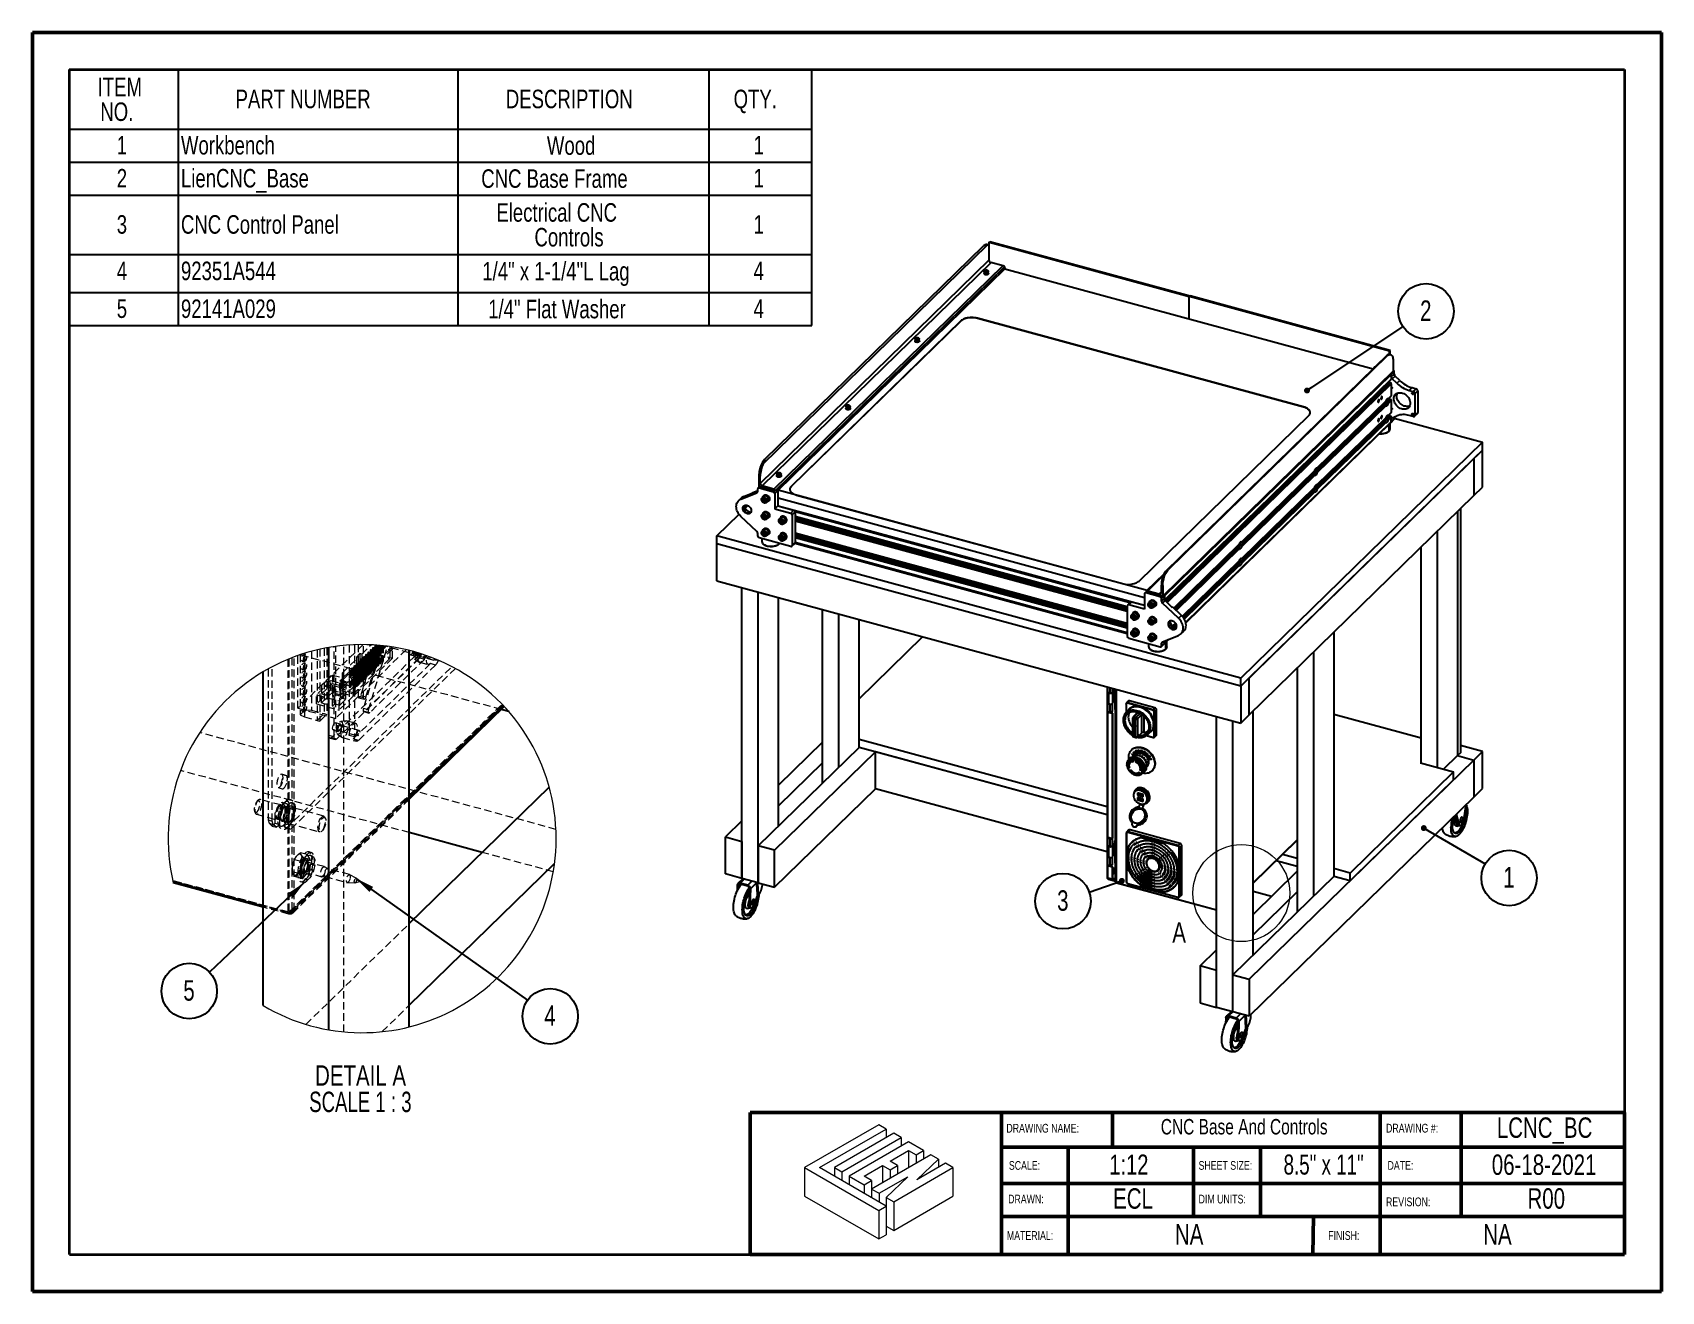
# Model space of a CAD drawing. Header units: millimetres. Extents: x 0 to 279, y 0 to 216.
import ezdxf

# ---------------------------------------------------------------- set-up
doc = ezdxf.new("R2010")
doc.units = ezdxf.units.MM
doc.linetypes.add('HIDDEN', pattern=[1.905, 1.27, -0.635])
for name, color, linetype in [('PAGE_BORDER', 7, 'Continuous'), ('TITLE_BLOCK_BORDER', 7, 'Continuous'), ('TITLE_BLOCK_TEXT', 8, 'Continuous')]:
    doc.layers.add(name, color=color, linetype=linetype)
doc.styles.add('SLDTEXTSTYLE0', font='TXT', dxfattribs={"width": 0.75})
doc.styles.add('SLDTEXTSTYLE1', font='TXT', dxfattribs={"width": 0.7})
doc.styles.add('SLDTEXTSTYLE2', font='TXT', dxfattribs={"width": 0.681818})
doc.dimstyles.new('SLDDIMSTYLE0', dxfattribs={"dimtxt": 0.18, "dimasz": 1.016, "dimexe": 0, "dimexo": 0.0625, "dimgap": 0, "dimtad": 0, "dimtih": 1, "dimtoh": 1, "dimdec": 0, "dimrnd": 1e-09, "dimzin": 0, "dimdsep": 46, "dimtxsty": 'Standard', "dimblk1": 'DOT', "dimblk2": 'DOT', "dimsah": 1, "dimcen": 0.09, "dimadec": 0, "dimazin": 0, "dimtfac": 1.016, "dimtdec": 0, "dimtofl": 0, "dimtmove": 0, "dimatfit": 3, "dimldrblk": 'DOT', "dimfxl": 1, "dimfrac": 2, "dimtolj": 1, "dimtzin": 0, "dimarcsym": 0})
doc.dimstyles.new('SLDDIMSTYLE1', dxfattribs={"dimtxt": 0.18, "dimasz": 3.302, "dimexe": 0, "dimexo": 0.0625, "dimgap": 0, "dimtad": 0, "dimtih": 1, "dimtoh": 1, "dimdec": 0, "dimrnd": 1e-09, "dimzin": 0, "dimdsep": 46, "dimtxsty": 'Standard', "dimsah": 1, "dimcen": 0.09, "dimadec": 0, "dimazin": 0, "dimtfac": 3.302, "dimtdec": 0, "dimtofl": 0, "dimtmove": 0, "dimatfit": 3, "dimfxl": 1, "dimfrac": 2, "dimtolj": 1, "dimtzin": 0, "dimarcsym": 0})

msp = doc.modelspace()

# ---------------------------------------------------------------- texts
at = {"color": 7, "linetype": 'Continuous', "lineweight": 18, "insert": (195.5, 63.31), "char_height": 3.5, "attachment_point": 1, "style": 'SLDTEXTSTYLE0'}
msp.add_mtext('A', dxfattribs=at)
at = {"layer": 'TITLE_BLOCK_TEXT'}
for s, insert, char_height, attachment_point, style in [('DRAWING NAME:', (167.04, 28.74), 1.5, 1, 'SLDTEXTSTYLE0'), ('CNC Base And Controls', (207.83, 29.57), 2.6458, 2, 'SLDTEXTSTYLE0'), ('DRAWING #:', (232.16, 28.75), 1.5, 1, 'SLDTEXTSTYLE0'), ('LCNC_BC', (259.36, 29.84), 3.5, 2, 'SLDTEXTSTYLE0'), ('SCALE:', (167.47, 22.36), 1.5, 1, 'SLDTEXTSTYLE0'), ('1:12', (188.05, 23.48), 3.44, 2, 'SLDTEXTSTYLE0'), ('SHEET SIZE:', (200.01, 22.36), 1.5, 1, 'SLDTEXTSTYLE0'), ('8.5" x 11"', (221.46, 23.48), 3.44, 2, 'SLDTEXTSTYLE1'), ('DATE:', (232.42, 22.36), 1.5, 1, 'SLDTEXTSTYLE0'), ('06-18-2021', (259.28, 23.49), 3.5, 2, 'SLDTEXTSTYLE0'), ('ECL', (188.76, 17.69), 3.5, 2, 'SLDTEXTSTYLE0'), ('R00', (259.65, 17.69), 3.5, 2, 'SLDTEXTSTYLE0'), ('DRAWN:', (167.34, 16.59), 1.5, 1, 'SLDTEXTSTYLE0'), ('DIM UNITS:', (200.01, 16.59), 1.5, 1, 'SLDTEXTSTYLE0'), ('REVISION:', (232.16, 16.11), 1.5, 1, 'SLDTEXTSTYLE0'), ('NA', (198.39, 11.54), 3.5, 2, 'SLDTEXTSTYLE0'), ('NA', (251.27, 11.54), 3.5, 2, 'SLDTEXTSTYLE0'), ('MATERIAL:', (167.13, 10.34), 1.5, 1, 'SLDTEXTSTYLE0'), ('FINISH:', (222.24, 10.34), 1.5, 1, 'SLDTEXTSTYLE0')]:
    msp.add_mtext(s, dxfattribs=dict(at, insert=insert, char_height=char_height, attachment_point=attachment_point, style=style))

# ---------------------------------------------------------------- blocks, each defined once
blk = doc.blocks.new('Lien3D Logo')
at = {"color": 7, "linetype": 'Continuous', "lineweight": 18}
for p, q in [((10.61, 16.33), (0, 10.21)), ((11.67, 15.71), (10.61, 16.33)), ((2.13, 10.21), (11.67, 15.71)), ((12.73, 15.1), (4.26, 10.21)), ((5.32, 9.59), (13.8, 14.49)), ((11.67, 15.71), (11.67, 14.49)), ((13.8, 14.49), (12.73, 15.1)), ((13.8, 14.49), (13.8, 13.26)), ((14.86, 13.87), (6.38, 8.98)), ((18.05, 12.03), (9.57, 7.13)), ((12.22, 11.12), (14.86, 12.64)), ((16.99, 12.64), (14.86, 13.87)), ((14.86, 12.64), (15.93, 12.03)), ((14.86, 12.64), (14.86, 10.19)), ((15.93, 12.03), (16.99, 12.64)), ((15.93, 12.03), (15.93, 10.8)), ((16.99, 12.64), (16.99, 11.42)), ((19.12, 11.42), (18.05, 12.03)), ((0, 10.21), (0, 6.12)), ((0, 10.21), (10.61, 4.08)), ((11.67, 4.7), (2.13, 10.21)), ((4.26, 10.21), (4.26, 8.98)), ((4.26, 10.21), (5.32, 9.59)), ((5.32, 9.59), (5.32, 8.36)), ((8.51, 8.98), (11.15, 10.5)), ((11.15, 10.5), (12.22, 9.89)), ((11.15, 10.5), (11.15, 8.05)), ((13.28, 10.5), (12.22, 11.12)), ((12.22, 9.89), (13.28, 10.5)), ((12.22, 9.89), (12.22, 8.66)), ((12.73, 5.31), (21.21, 10.21)), ((13.28, 10.5), (13.28, 9.28)), ((16.04, 8.45), (19.12, 11.42)), ((20.15, 10.82), (16.04, 8.45)), ((19.12, 11.42), (19.12, 10.22)), ((21.21, 10.21), (20.15, 10.82)), ((21.21, 10.21), (21.21, 6.12)), ((6.38, 8.98), (8.51, 7.75)), ((6.38, 8.98), (6.38, 7.75)), ((9.57, 8.36), (8.51, 8.98)), ((8.51, 7.75), (9.57, 8.36)), ((8.51, 7.75), (8.51, 6.52)), ((9.57, 8.36), (9.57, 7.13)), ((9.57, 7.13), (10.64, 6.52)), ((9.57, 7.13), (9.57, 5.91)), ((10.64, 6.52), (14.75, 8.89)), ((14.75, 8.89), (11.67, 5.93)), ((0, 6.12), (10.61, 0)), ((10.61, 4.08), (11.67, 4.7)), ((10.64, 6.52), (10.64, 5.29)), ((11.67, 5.93), (12.73, 5.31)), ((11.67, 5.93), (11.67, 4.7)), ((11.67, 4.7), (11.67, 0.61)), ((12.73, 1.23), (21.21, 6.12)), ((12.73, 5.31), (12.73, 1.23)), ((10.61, 4.08), (10.61, 0)), ((10.61, 0), (11.67, 0.61)), ((11.67, 1.84), (12.73, 1.23))]:
    blk.add_line(p, q, dxfattribs=at)
blk = doc.blocks.new('SW_TABLEANNOTATION_0')
at = {"layer": 'PAGE_BORDER', "color": 0}
for p, q in [((0, 0), (0, -43.89)), ((127.42, 0), (0, 0)), ((18.68, 0), (18.68, -10.19)), ((66.68, 0), (66.68, -10.19)), ((109.71, 0), (109.71, -10.19)), ((127.42, -43.89), (127.42, 0)), ((0, -10.19), (127.42, -10.19)), ((18.68, -10.19), (18.68, -43.89)), ((66.68, -10.19), (66.68, -43.89)), ((109.71, -10.19), (109.71, -43.89)), ((0, -15.85), (127.42, -15.85)), ((0, -21.52), (127.42, -21.52)), ((0, -31.7), (127.42, -31.7)), ((0, -38.23), (127.42, -38.23)), ((0, -43.89), (127.42, -43.89))]:
    blk.add_line(p, q, dxfattribs=at)
at = {"layer": 'PAGE_BORDER', "color": 0, "attachment_point": 1, "style": 'SLDTEXTSTYLE0'}
for s, insert, char_height in [('ITEM', (4.88, -1.4), 3.175), ('NO.', (5.35, -5.63), 3.175), ('PART NUMBER', (28.55, -3.45), 3.175), ('DESCRIPTION', (74.91, -3.45), 3.175), ('QTY.', (113.98, -3.45), 3.175), ('1', (8.17, -11.38), 3.17), ('Workbench', (19.18, -11.38), 3.175), ('Wood', (81.95, -11.44), 3.175), ('1', (117.4, -11.38), 3.17), ('2', (8.17, -17.04), 3.17), ('LienCNC_Base', (19.18, -17.04), 3.175), ('CNC Base Frame', (70.69, -17.1), 3.175), ('1', (117.4, -17.04), 3.17), ('3', (8.17, -24.97), 3.17), ('CNC Control Panel', (19.18, -24.97), 3.175), ('Electrical CNC', (73.28, -22.91), 3.175), ('1', (117.4, -24.97), 3.17), ('Controls', (79.82, -27.15), 3.175), ('4', (8.17, -32.93), 3.17), ('92351A544', (19.18, -32.93), 3.175), ('1/4" x 1-1/4"L Lag', (70.87, -32.99), 3.175), ('4', (117.4, -32.93), 3.17), ('5', (8.17, -39.42), 3.17), ('92141A029', (19.18, -39.42), 3.175), ('1/4" Flat Washer', (71.88, -39.48), 3.175), ('4', (117.4, -39.42), 3.17)]:
    blk.add_mtext(s, dxfattribs=dict(at, insert=insert, char_height=char_height))
blk = doc.blocks.new('SW_NOTE_0')
at = {"layer": 'PAGE_BORDER', "color": 0}
blk.add_circle((3.96, 2.64), 4.76, dxfattribs=at)
at = {"layer": 'PAGE_BORDER', "color": 0, "insert": (3.92, 4.5), "char_height": 3.5, "attachment_point": 2, "style": 'SLDTEXTSTYLE0'}
blk.add_mtext('2', dxfattribs=at)
blk = doc.blocks.new('_DOT')
at = {"color": 0, "linetype": 'ByBlock', "lineweight": -2}
blk.add_line((-0.5, 0), (-1, 0), dxfattribs=at)
at = {"color": 0, "linetype": 'ByBlock', "const_width": 0.5}
blk.add_lwpolyline([(-0.25, 0, 1), (0.25, 0, 1)], format="xyb", close=True, dxfattribs=at)
blk = doc.blocks.new('SW_NOTE_1')
at = {"layer": 'PAGE_BORDER', "color": 0}
blk.add_circle((-4.5, -1.55), 4.76, dxfattribs=at)
at = {"layer": 'PAGE_BORDER', "color": 0, "insert": (-4.53, 0.31), "char_height": 3.5, "attachment_point": 2, "style": 'SLDTEXTSTYLE0'}
blk.add_mtext('3', dxfattribs=at)
blk = doc.blocks.new('SW_NOTE_2')
at = {"layer": 'PAGE_BORDER', "color": 0}
blk.add_circle((4.1, -2.4), 4.76, dxfattribs=at)
at = {"layer": 'PAGE_BORDER', "color": 0, "insert": (4.07, -0.54), "char_height": 3.5, "attachment_point": 2, "style": 'SLDTEXTSTYLE0'}
blk.add_mtext('1', dxfattribs=at)
blk = doc.blocks.new('SW_NOTE_3')
at = {"layer": 'PAGE_BORDER', "color": 0, "char_height": 3.5, "attachment_point": 2}
for s, insert, style in [('DETAIL A', (9.41, 4.51), 'SLDTEXTSTYLE0'), ('SCALE 1 : 3', (9.38, -0.01), 'SLDTEXTSTYLE2')]:
    blk.add_mtext(s, dxfattribs=dict(at, insert=insert, style=style))
blk = doc.blocks.new('SW_NOTE_4')
at = {"layer": 'PAGE_BORDER', "color": 0}
blk.add_circle((3.88, -2.75), 4.76, dxfattribs=at)
at = {"layer": 'PAGE_BORDER', "color": 0, "insert": (3.84, -0.89), "char_height": 3.5, "attachment_point": 2, "style": 'SLDTEXTSTYLE0'}
blk.add_mtext('4', dxfattribs=at)
blk = doc.blocks.new('SW_NOTE_5')
at = {"layer": 'PAGE_BORDER', "color": 0}
blk.add_circle((-3.46, -3.26), 4.76, dxfattribs=at)
at = {"layer": 'PAGE_BORDER', "color": 0, "insert": (-3.5, -1.4), "char_height": 3.5, "attachment_point": 2, "style": 'SLDTEXTSTYLE0'}
blk.add_mtext('5', dxfattribs=at)

# ---------------------------------------------------------------- linework, layer by layer
at = {"color": 7, "linetype": 'Continuous', "lineweight": 50}
for p, q in [((0, 0), (0, 215.9)), ((0, 215.9), (279.4, 215.9)), ((279.4, 0), (279.4, 215.9)), ((0, 0), (279.4, 0))]:
    msp.add_line(p, q, dxfattribs=at)
at = {"color": 7, "linetype": 'Continuous', "lineweight": 25}
for p, q in [((125.32, 141.91), (163.82, 179.48)), ((125.57, 142.66), (163.1, 179.3)), ((125.57, 142.66), (163.1, 179.3)), ((163.1, 179.3), (163.1, 179.3)), ((163.89, 179.46), (163.66, 179.53)), ((164.08, 179.95), (164.2, 180.07)), ((164.08, 179.95), (198.42, 170.62)), ((164.08, 176.84), (164.08, 179.95)), ((164.2, 180.07), (198.54, 170.74)), ((166.49, 175.89), (164.37, 176.47)), ((127.39, 137.31), (166.73, 175.71)), ((127.87, 137.43), (166.77, 175.39)), ((163.22, 174.61), (163.22, 174.53)), ((163.24, 174.94), (163.24, 174.64)), ((163.34, 175.07), (163.31, 175.05)), ((163.31, 174.53), (163.34, 174.51)), ((163.44, 174.9), (163.44, 175.03)), ((163.63, 174.87), (163.63, 175.07)), ((163.87, 175.05), (163.84, 175.07)), ((163.84, 174.51), (163.87, 174.53)), ((163.94, 174.64), (163.94, 174.94)), ((163.97, 174.53), (163.97, 174.61)), ((166.77, 175.39), (229.93, 158.22)), ((166.79, 175.53), (166.79, 175.38)), ((198.54, 170.74), (198.42, 170.62)), ((232.77, 161.28), (198.42, 170.62)), ((198.42, 166.78), (198.42, 170.62)), ((232.89, 161.4), (198.54, 170.74)), ((159.22, 166.45), (130.14, 138.07)), ((159.22, 166.41), (130.14, 138.03)), ((159.22, 166.41), (159.22, 166.45)), ((218.02, 151.7), (162.07, 166.9)), ((162.07, 166.87), (162.07, 166.9)), ((218.02, 151.66), (162.07, 166.87)), ((151.36, 163.04), (151.36, 162.96)), ((151.38, 163.37), (151.38, 163.07)), ((151.48, 163.5), (151.45, 163.48)), ((151.45, 162.96), (151.48, 162.94)), ((151.59, 163.33), (151.59, 163.46)), ((151.77, 163.3), (151.77, 163.5)), ((152.02, 163.48), (151.99, 163.5)), ((151.99, 162.94), (152.02, 162.96)), ((152.09, 163.07), (152.09, 163.37)), ((152.11, 162.96), (152.11, 163.04)), ((232.5, 160.73), (194.36, 123.5)), ((232.38, 160.47), (194.85, 123.83)), ((232.38, 160.47), (194.85, 123.83)), ((232.38, 160.47), (232.38, 160.47)), ((232.63, 160.78), (232.7, 160.76)), ((232.94, 160.7), (232.7, 160.76)), ((232.89, 161.4), (232.77, 161.28)), ((232.77, 160.75), (232.77, 161.28)), ((232.89, 160.71), (232.89, 161.4)), ((233.37, 159.62), (233.37, 157.81)), ((233.37, 157.81), (193.86, 119.24)), ((233.06, 157.28), (194.17, 119.32)), ((233.55, 157.75), (233.06, 157.27)), ((233.06, 156.84), (233.55, 157.32)), ((233.06, 157.28), (233.06, 156.48)), ((233.06, 156.84), (233.06, 157.27)), ((233.71, 156.98), (233.22, 156.5)), ((234.01, 155.75), (233.22, 156.5)), ((233.55, 157.32), (233.55, 157.75)), ((234.51, 156.23), (233.71, 156.98)), ((194.2, 118.51), (233.04, 156.41)), ((232.77, 155.82), (194.37, 118.35)), ((232.35, 155.75), (232.5, 155.56)), ((232.86, 155.84), (232.94, 155.82)), ((233.06, 155.67), (233.06, 153.62)), ((234.01, 155.75), (234.51, 156.23)), ((236.62, 155.01), (236.13, 154.53)), ((236.13, 154.53), (236.82, 154.34)), ((236.62, 155.01), (237.31, 154.82)), ((236.82, 154.34), (237.31, 154.82)), ((237.61, 154.46), (237.11, 153.97)), ((237.11, 153.97), (237.11, 150.26)), ((237.61, 154.46), (237.61, 150.74)), ((139.51, 151.47), (139.51, 151.39)), ((139.53, 151.8), (139.53, 151.5)), ((139.63, 151.93), (139.6, 151.91)), ((139.6, 151.39), (139.63, 151.37)), ((139.74, 151.76), (139.74, 151.89)), ((139.92, 151.73), (139.92, 151.93)), ((140.17, 151.91), (140.14, 151.93)), ((140.14, 151.37), (140.17, 151.39)), ((140.24, 151.5), (140.24, 151.8)), ((140.26, 151.39), (140.26, 151.47)), ((218.02, 151.66), (218.02, 151.7)), ((231.74, 151.96), (220.1, 140.6)), ((231.81, 151.96), (220.16, 140.59)), ((231.9, 151.94), (220.25, 140.57)), ((232.06, 152.64), (220.32, 141.18)), ((220.32, 141.15), (232.01, 152.55)), ((232.06, 151.84), (220.32, 140.38)), ((231.54, 152.1), (231.9, 152)), ((231.9, 151.94), (231.81, 151.96)), ((231.96, 152.31), (232.09, 152.27)), ((231.97, 152.51), (231.97, 152.51)), ((231.97, 152.28), (231.97, 152.27)), ((232, 152.03), (232.05, 152.07)), ((232.02, 152.57), (232.21, 152.52)), ((232.25, 152.99), (232.26, 152.97)), ((232.26, 153), (232.5, 152.7)), ((232.28, 152.91), (232.26, 152.97)), ((232.77, 152.96), (232.28, 152.49)), ((232.43, 153.04), (232.35, 153.06)), ((232.86, 152.98), (232.35, 152.48)), ((232.35, 152.48), (232.43, 152.46)), ((232.94, 152.96), (232.43, 152.46)), ((233.06, 153.62), (232.5, 153.08)), ((233.06, 152.82), (232.5, 152.27)), ((232.51, 153.04), (233.04, 153.56)), ((232.86, 152.98), (232.94, 152.96)), ((233.06, 152.82), (233.06, 150.76)), ((189.82, 121.84), (218.9, 150.23)), ((197.81, 114.67), (233.01, 149.03)), ((231.74, 149.1), (220.1, 137.74)), ((231.81, 149.1), (220.16, 137.73)), ((231.9, 149.08), (220.25, 137.71)), ((232.06, 149.79), (220.32, 138.33)), ((220.32, 138.29), (232.01, 149.69)), ((232.06, 148.98), (220.32, 137.52)), ((231.54, 149.24), (231.9, 149.14)), ((231.9, 149.08), (231.81, 149.1)), ((231.96, 149.43), (232.08, 149.4)), ((232, 149.69), (232.2, 149.63)), ((232, 149.17), (232.05, 149.21)), ((232.26, 150.15), (232.5, 149.85)), ((232.28, 150.06), (232.26, 150.11)), ((232.77, 150.11), (232.28, 149.63)), ((232.43, 150.18), (232.35, 150.21)), ((232.86, 150.13), (232.35, 149.63)), ((232.35, 149.63), (232.43, 149.6)), ((232.94, 150.1), (232.43, 149.6)), ((233.06, 150.76), (232.5, 150.22)), ((233.06, 149.96), (232.5, 149.41)), ((232.51, 150.19), (233.04, 150.7)), ((232.68, 147.56), (232.68, 148.6)), ((232.86, 150.13), (232.94, 150.1)), ((232.86, 147.94), (232.86, 148.89)), ((233.03, 149.05), (233.5, 149.52)), ((233.06, 149.96), (233.06, 149.16)), ((233.06, 149.16), (233.55, 149.65)), ((233.06, 149.16), (233.06, 149.6)), ((233.22, 149.85), (234.01, 150.17)), ((233.55, 149.65), (233.55, 149.98)), ((233.55, 149.77), (248.72, 145.65)), ((236.82, 150.05), (236.13, 150.24)), ((237.05, 150.1), (237.55, 150.58)), ((237.11, 150.26), (237.61, 150.74)), ((248.72, 145.65), (207.23, 105.15)), ((248.72, 144.28), (248.72, 145.65)), ((125.57, 142.66), (125.57, 142.66)), ((248.72, 144.28), (207.23, 103.79)), ((208.71, 105.24), (247.24, 142.84)), ((248.72, 144.28), (247.24, 142.84)), ((247.24, 142.84), (247.24, 136.49)), ((248.72, 137.93), (248.72, 144.28)), ((124.58, 139.88), (124.58, 138.07)), ((124.58, 139.88), (124.81, 139.82)), ((124.81, 138.57), (124.81, 139.82)), ((127.65, 139.9), (127.65, 139.82)), ((127.67, 140.23), (127.67, 139.93)), ((127.77, 140.36), (127.74, 140.34)), ((127.74, 139.82), (127.77, 139.8)), ((127.88, 140.19), (127.88, 140.32)), ((128.06, 140.16), (128.06, 140.36)), ((128.31, 140.34), (128.28, 140.36)), ((128.28, 139.8), (128.31, 139.82)), ((128.38, 139.93), (128.38, 140.23)), ((128.4, 139.82), (128.4, 139.9)), ((219.55, 140.06), (207.13, 127.94)), ((219.63, 140.07), (207.2, 127.94)), ((219.71, 140.04), (207.28, 127.91)), ((219.88, 140.75), (207.35, 128.53)), ((219.88, 139.95), (207.35, 127.73)), ((207.36, 128.5), (219.82, 140.66)), ((219.35, 140.2), (219.71, 140.11)), ((219.71, 140.04), (219.63, 140.07)), ((219.77, 140.42), (219.91, 140.38)), ((219.78, 140.62), (219.78, 140.61)), ((219.78, 140.39), (219.79, 140.37)), ((219.81, 140.14), (219.87, 140.17)), ((219.84, 140.68), (220.02, 140.63)), ((220.06, 141.1), (220.07, 141.08)), ((220.1, 141.02), (220.07, 141.08)), ((220.25, 141.15), (220.16, 141.17)), ((220.16, 140.59), (220.25, 140.57)), ((121.49, 135.86), (124.24, 136.98)), ((121.99, 136.34), (123.53, 136.97)), ((124.4, 137.28), (123.45, 136.89)), ((123.53, 136.97), (123.45, 136.89)), ((123.53, 136.97), (123.53, 136.92)), ((124.4, 137.23), (124.4, 137.66)), ((124.7, 138.04), (124.45, 137.79)), ((124.58, 138.07), (127.39, 137.31)), ((124.63, 137.83), (127.1, 137.15)), ((127.15, 137.6), (125.16, 138.14)), ((127.34, 136.86), (127.84, 137.34)), ((127.39, 137.31), (127.39, 137.31)), ((127.84, 137.35), (127.84, 136.55)), ((127.84, 137.34), (127.84, 134.71)), ((191.18, 120.22), (127.87, 137.43)), ((127.87, 136.07), (127.87, 137.43)), ((130.14, 138.03), (130.14, 138.07)), ((219.55, 137.21), (207.13, 125.09)), ((219.63, 137.21), (207.2, 125.08)), ((219.71, 137.19), (207.28, 125.06)), ((219.88, 137.89), (207.35, 125.67)), ((219.88, 137.09), (207.35, 124.87)), ((207.36, 125.64), (219.82, 137.8)), ((219.35, 137.35), (219.71, 137.25)), ((219.71, 137.19), (219.63, 137.21)), ((219.77, 137.56), (219.91, 137.53)), ((219.78, 137.76), (219.78, 137.75)), ((219.78, 137.54), (219.79, 137.51)), ((219.81, 137.28), (219.87, 137.32)), ((219.84, 137.83), (220.02, 137.78)), ((220.06, 138.24), (220.07, 138.22)), ((220.1, 138.16), (220.07, 138.22)), ((220.25, 138.29), (220.16, 138.31)), ((220.16, 137.73), (220.25, 137.71)), ((247.24, 136.49), (248.72, 137.93)), ((121.59, 136.08), (121.09, 135.6)), ((121.49, 135.86), (121.99, 136.34)), ((122.23, 134.31), (122.7, 134.77)), ((125.4, 136.36), (125.14, 136.1)), ((125.42, 135.85), (125.25, 135.68)), ((125.43, 136.51), (125.36, 136.44)), ((125.44, 135.93), (125.42, 135.85)), ((125.42, 135.85), (125.61, 135.63)), ((125.61, 135.63), (125.44, 135.46)), ((125.61, 135.63), (125.73, 135.64)), ((125.89, 135.33), (126.15, 135.58)), ((126.24, 135.55), (126.31, 135.61)), ((127.34, 136.86), (127.34, 134.23)), ((127.34, 134.23), (127.84, 134.71)), ((127.34, 134.23), (130.05, 133.5)), ((127.84, 136.51), (127.87, 136.54)), ((127.87, 136.21), (127.84, 136.18)), ((127.84, 135.74), (127.84, 134.71)), ((127.84, 134.71), (130.55, 133.98)), ((190.73, 118.98), (127.87, 136.07)), ((127.87, 134.7), (127.87, 136.07)), ((190.73, 117.62), (127.87, 134.7)), ((131.02, 136.59), (186.96, 121.39)), ((208.71, 98.89), (247.24, 136.49)), ((244.93, 134.23), (244.93, 92.38)), ((117.38, 129.57), (121.18, 133.28)), ((124.24, 130.32), (121.49, 132.93)), ((125.4, 133.5), (125.14, 133.24)), ((125.42, 132.99), (125.25, 132.82)), ((125.43, 133.65), (125.36, 133.58)), ((125.44, 133.07), (125.42, 132.99)), ((125.42, 132.99), (125.61, 132.78)), ((125.61, 132.78), (125.44, 132.6)), ((125.61, 132.78), (125.73, 132.78)), ((125.89, 132.47), (126.15, 132.72)), ((126.24, 132.69), (126.31, 132.76)), ((128.34, 132.7), (128.08, 132.44)), ((128.44, 132.07), (128.26, 131.9)), ((128.38, 132.85), (128.31, 132.78)), ((128.37, 132.29), (128.44, 132.07)), ((128.44, 132.07), (128.69, 131.95)), ((128.69, 131.95), (128.51, 131.77)), ((128.84, 131.67), (129.1, 131.92)), ((129.18, 131.89), (129.25, 131.96)), ((130.55, 133.98), (130.05, 133.5)), ((130.29, 133.2), (130.79, 133.68)), ((130.29, 133.2), (130.29, 127.95)), ((130.79, 133.68), (130.79, 128.43)), ((130.79, 132.83), (187.78, 117.34)), ((187.78, 116.86), (130.79, 132.35)), ((244.43, 133.75), (244.43, 91.89)), ((207.23, 105.15), (117.38, 129.57)), ((117.38, 128.21), (117.38, 129.57)), ((124.4, 129.55), (124.4, 129.98)), ((130.05, 127.78), (124.63, 129.25)), ((125.09, 129.13), (125.09, 128.61)), ((125.4, 130.64), (125.14, 130.39)), ((125.42, 130.15), (125.24, 129.98)), ((125.43, 130.79), (125.36, 130.73)), ((125.44, 130.21), (125.42, 130.15)), ((125.42, 130.15), (125.6, 129.93)), ((125.6, 129.93), (125.42, 129.75)), ((125.6, 129.93), (125.73, 129.92)), ((125.89, 129.61), (126.15, 129.87)), ((126.24, 129.83), (126.31, 129.9)), ((128.34, 129.84), (128.08, 129.59)), ((128.44, 129.21), (128.26, 129.04)), ((128.38, 129.99), (128.31, 129.92)), ((128.37, 129.43), (128.44, 129.21)), ((128.44, 129.21), (128.69, 129.09)), ((128.69, 129.09), (128.51, 128.92)), ((128.84, 128.81), (129.1, 129.07)), ((129.18, 129.03), (129.25, 129.1)), ((130.79, 129.97), (187.78, 114.48)), ((187.78, 114), (130.79, 129.49)), ((240.97, 89.84), (240.97, 130.37)), ((207.23, 103.79), (117.38, 128.21)), ((117.38, 121.86), (117.38, 128.21)), ((128.13, 128.29), (128.14, 128.3)), ((130.24, 127.82), (130.74, 128.3)), ((130.79, 128.43), (130.29, 127.95)), ((130.75, 128.32), (187.78, 112.82)), ((195.76, 117.18), (206.86, 128)), ((206.59, 127.41), (195.93, 117.02)), ((206.39, 127.55), (206.75, 127.46)), ((206.75, 127.39), (206.66, 127.41)), ((206.81, 127.74), (206.93, 127.71)), ((206.84, 127.99), (207.05, 127.94)), ((206.85, 127.48), (206.9, 127.52)), ((207.1, 128.44), (207.11, 128.42)), ((207.13, 128.37), (207.11, 128.42)), ((207.28, 128.49), (207.2, 128.52)), ((207.2, 127.94), (207.28, 127.91)), ((238.17, 90.6), (238.17, 127.63)), ((194.04, 123), (191.1, 120.13)), ((194.04, 123.01), (191.18, 120.22)), ((194.85, 123.83), (194.85, 123.83)), ((197.24, 115.76), (206.86, 125.15)), ((206.59, 124.55), (197.39, 115.58)), ((206.39, 124.69), (206.75, 124.6)), ((206.75, 124.53), (206.66, 124.56)), ((206.81, 124.9), (206.94, 124.86)), ((206.85, 124.63), (206.9, 124.66)), ((206.86, 125.16), (207.05, 125.11)), ((207.1, 125.59), (207.11, 125.57)), ((207.13, 125.51), (207.11, 125.57)), ((207.28, 125.64), (207.2, 125.66)), ((207.2, 125.08), (207.28, 125.06)), ((117.38, 121.86), (207.23, 97.44)), ((121.67, 70.84), (121.67, 120.7)), ((191.18, 120.21), (191.18, 120.22)), ((191.28, 120.17), (193.27, 119.63)), ((193.86, 121.05), (193.62, 121.12)), ((193.62, 119.87), (193.62, 121.12)), ((193.86, 121.05), (193.86, 119.24)), ((124.47, 70.07), (124.47, 119.93)), ((127.93, 79.8), (127.93, 118.99)), ((187.78, 117.58), (187.78, 112.33)), ((188.32, 118.19), (187.83, 117.7)), ((188.51, 118.22), (188.02, 117.74)), ((190.73, 117.01), (188.02, 117.74)), ((190.73, 117.62), (188.51, 118.22)), ((190.73, 119.63), (190.73, 117.01)), ((191.05, 120.03), (190.78, 119.76)), ((193.44, 119.13), (190.97, 119.8)), ((193.86, 119.24), (191.05, 120)), ((191.05, 120), (191.05, 120)), ((191.73, 118.33), (191.47, 118.07)), ((191.74, 117.86), (191.57, 117.69)), ((191.76, 118.48), (191.69, 118.41)), ((191.91, 117.63), (191.73, 117.45)), ((191.76, 117.9), (191.74, 117.86)), ((191.74, 117.86), (191.91, 117.63)), ((191.91, 117.63), (192.07, 117.61)), ((192.22, 117.3), (192.48, 117.55)), ((192.57, 117.52), (192.64, 117.59)), ((194.17, 119.31), (193.67, 118.83)), ((193.67, 118.4), (193.67, 118.83)), ((193.67, 118.4), (194.09, 118.8)), ((194.25, 118.47), (193.83, 118.06)), ((196.58, 115.45), (193.83, 118.06)), ((194.09, 118.83), (194.17, 118.9)), ((194.09, 118.83), (194.09, 118.8)), ((194.09, 118.75), (194.09, 118.8)), ((194.17, 119.32), (194.17, 118.56)), ((194.17, 118.9), (194.17, 119.31)), ((194.25, 118.47), (195.45, 117.32)), ((195.53, 117.4), (195.45, 117.32)), ((197.07, 115.94), (195.53, 117.4)), ((135.5, 87.18), (135.5, 116.94)), ((138.3, 89.92), (138.3, 116.17)), ((141.76, 93.3), (141.76, 115.23)), ((188.78, 116.27), (188.52, 116.02)), ((188.87, 115.64), (188.7, 115.47)), ((188.82, 116.43), (188.75, 116.36)), ((188.81, 115.86), (188.87, 115.64)), ((188.87, 115.64), (189.12, 115.52)), ((189.12, 115.52), (188.95, 115.35)), ((189.28, 115.24), (189.54, 115.5)), ((189.62, 115.46), (189.69, 115.53)), ((191.73, 115.47), (191.47, 115.22)), ((191.74, 115.04), (191.56, 114.86)), ((191.76, 115.62), (191.69, 115.56)), ((191.88, 114.79), (191.7, 114.62)), ((191.75, 115.05), (191.74, 115.04)), ((191.74, 115.04), (191.88, 114.79)), ((191.88, 114.79), (192.07, 114.74)), ((192.22, 114.44), (192.48, 114.7)), ((192.57, 114.66), (192.64, 114.73)), ((195.52, 114.09), (196.06, 114.61)), ((196.58, 115.45), (197.07, 115.94)), ((141.76, 101.66), (152.64, 112.28)), ((188.02, 112.03), (193.44, 110.56)), ((188.78, 113.42), (188.52, 113.16)), ((188.87, 112.79), (188.7, 112.61)), ((188.82, 113.57), (188.75, 113.5)), ((188.81, 113), (188.87, 112.79)), ((188.87, 112.79), (189.12, 112.66)), ((189.12, 112.66), (188.95, 112.49)), ((189.28, 112.39), (189.54, 112.64)), ((189.62, 112.61), (189.69, 112.67)), ((191.73, 112.61), (191.47, 112.36)), ((191.73, 112.2), (191.57, 112.05)), ((191.84, 111.96), (191.67, 111.79)), ((191.76, 112.77), (191.69, 112.7)), ((191.75, 112.2), (191.84, 111.96)), ((191.84, 111.96), (192.07, 111.87)), ((192.22, 111.58), (192.48, 111.84)), ((192.57, 111.8), (192.64, 111.87)), ((193.83, 111.41), (196.58, 112.52)), ((194.12, 111.07), (194.91, 111.84)), ((196.18, 114.4), (195.72, 113.95)), ((196.98, 112.78), (197.47, 113.26)), ((223.19, 113.02), (223.19, 71.16)), ((50.79, 44.88), (50.79, 110.43)), ((64.62, 45.37), (64.62, 109.94)), ((191.42, 111.1), (191.42, 110.59)), ((193.62, 110.59), (194.12, 111.08)), ((193.67, 110.72), (194.17, 111.2)), ((193.67, 110.72), (193.67, 111.16)), ((194.17, 111.2), (194.17, 111.54)), ((194.17, 111.54), (194.17, 111.2)), ((194.41, 110.2), (194.41, 111.25)), ((194.59, 110.59), (194.59, 111.54)), ((219.74, 109.64), (219.74, 67.79)), ((39.55, 49.03), (39.55, 106.28)), ((216.93, 106.9), (216.93, 65.05)), ((184.31, 103.67), (184.31, 71.02)), ((185.24, 102.74), (185.24, 103.42)), ((208.71, 105.24), (207.23, 103.79)), ((207.23, 103.79), (207.23, 105.15)), ((207.23, 103.79), (207.23, 97.44)), ((208.71, 98.89), (208.71, 105.24)), ((184.45, 100.87), (184.45, 102.63)), ((184.51, 100.92), (184.45, 100.87)), ((184.46, 76.36), (184.46, 100.83)), ((184.51, 102.67), (184.77, 102.6)), ((184.51, 100.92), (184.51, 102.67)), ((184.57, 100.85), (184.51, 100.8)), ((184.77, 100.73), (184.51, 100.8)), ((184.56, 102.66), (184.56, 100.9)), ((184.57, 100.85), (184.57, 100.85)), ((184.77, 100.73), (184.77, 99.4)), ((185.56, 103.1), (185.24, 103.01)), ((185.24, 102.92), (185.64, 103.02)), ((185.24, 99.54), (185.24, 100.81)), ((185.28, 100.9), (185.28, 102.72)), ((185.28, 101.12), (185.64, 101.21)), ((185.46, 101.54), (185.46, 102.61)), ((185.49, 102.61), (185.49, 101.54)), ((185.53, 101.5), (185.67, 101.46)), ((185.57, 102.72), (185.64, 102.73)), ((185.65, 102.69), (185.58, 102.67)), ((185.64, 102.73), (185.64, 103.02)), ((185.67, 103.3), (185.67, 99.78)), ((185.67, 103.02), (185.67, 103.3)), ((185.67, 103.02), (185.67, 102.73)), ((185.67, 101.21), (185.67, 100.63)), ((185.67, 100.63), (185.67, 100.62)), ((185.72, 103.29), (185.72, 70.31)), ((187.56, 100.76), (187.56, 99.28)), ((187.92, 101.22), (187.63, 100.94)), ((187.63, 100.94), (187.64, 100.95)), ((189.73, 100.36), (187.83, 100.88)), ((188.15, 101.27), (187.87, 100.99)), ((187.87, 100.99), (192.22, 99.81)), ((192.51, 100.08), (188.15, 101.27)), ((64.62, 84.4), (80.91, 100.3)), ((81.68, 99.45), (80.4, 99.8)), ((184.69, 99.42), (184.77, 99.4)), ((184.72, 99.34), (184.69, 99.32)), ((184.69, 99.24), (184.74, 99.29)), ((185.2, 99.1), (184.69, 99.24)), ((184.7, 99.31), (184.72, 99.32)), ((184.7, 99.31), (184.7, 99.31)), ((184.7, 99.31), (184.7, 99.31)), ((184.72, 99.41), (184.72, 99.3)), ((184.72, 99.41), (184.72, 99.39)), ((184.74, 99.29), (185.26, 99.15)), ((184.99, 99.22), (184.99, 99.38)), ((185.07, 99.4), (185.07, 99.27)), ((185.11, 99.27), (185.07, 99.27)), ((185.08, 99.26), (185.08, 99.27)), ((185.1, 99.19), (185.1, 99.26)), ((185.11, 99.41), (185.11, 99.27)), ((185.12, 99.3), (185.12, 99.41)), ((185.26, 99.15), (185.2, 99.1)), ((185.2, 99.1), (185.2, 77.69)), ((185.26, 99.15), (185.26, 77.74)), ((185.67, 99.78), (185.72, 99.76)), ((188.12, 99.82), (187.55, 99.27)), ((187.81, 99.08), (187.77, 99.04)), ((188.7, 98.36), (188.7, 95.35)), ((189.53, 99.28), (188.78, 98.54)), ((189.2, 98.15), (188.84, 98.25)), ((188.84, 98.25), (188.84, 95.23)), ((188.95, 98.58), (189.32, 98.48)), ((189.2, 95.13), (189.2, 98.15)), ((190.29, 98.94), (189.54, 98.21)), ((189.54, 98.21), (189.54, 95.19)), ((192.18, 99.7), (190.28, 100.21)), ((190.29, 95.78), (190.29, 98.94)), ((192.22, 99.81), (192.51, 100.08)), ((192.4, 97.58), (192.4, 99.42)), ((192.8, 99.72), (192.52, 99.44)), ((192.52, 99.44), (192.52, 95.22)), ((192.8, 95.5), (192.8, 99.72)), ((203.1, 48.7), (203.1, 98.56)), ((205.91, 47.94), (205.91, 97.8)), ((207.23, 97.44), (208.71, 98.89)), ((209.36, 57.67), (209.36, 99.52)), ((223.19, 99.03), (238.17, 94.96)), ((188.84, 95.23), (189.2, 95.13)), ((188.87, 97.09), (189.01, 97.06)), ((188.88, 97.05), (188.87, 97.04)), ((188.87, 97.04), (189.01, 97)), ((188.88, 97.05), (189.02, 97.01)), ((188.89, 95.1), (189.25, 95.01)), ((189.01, 97.06), (189.01, 97.17)), ((189.02, 97.07), (189.01, 97.06)), ((189.02, 97.01), (189.01, 97)), ((189.01, 96.86), (189.01, 97)), ((189.02, 96.87), (189.01, 96.86)), ((189.02, 97.07), (189.02, 97.17)), ((189.02, 96.87), (189.02, 97.01)), ((189.07, 97.04), (189.07, 97.15)), ((189.07, 97.04), (189.19, 97.01)), ((189.08, 96.99), (189.07, 96.98)), ((189.07, 96.98), (189.19, 96.95)), ((189.07, 96.85), (189.07, 96.98)), ((189.08, 96.99), (189.19, 96.96)), ((189.49, 95.07), (189.76, 95.34)), ((189.54, 95.19), (189.88, 95.52)), ((189.88, 95.38), (189.83, 95.35)), ((189.88, 95.38), (190.29, 95.78)), ((189.88, 95.52), (189.88, 95.38)), ((191.03, 95.71), (191.07, 95.75)), ((191.05, 95.32), (192.2, 95.01)), ((191.25, 95.48), (191.81, 96.03)), ((192.4, 95.2), (192.4, 97.05)), ((192.45, 95.06), (192.74, 95.34)), ((192.45, 95.06), (192.45, 95.06)), ((192.52, 95.22), (192.8, 95.5)), ((124.47, 76.42), (141.76, 93.3)), ((127.28, 75.66), (144.57, 92.53)), ((135.5, 94.19), (127.93, 86.8)), ((184.31, 83.09), (141.76, 94.66)), ((184.31, 81.73), (141.76, 93.3)), ((184.31, 81.73), (144.57, 92.53)), ((144.57, 86.18), (144.57, 92.53)), ((188.58, 92.93), (188.51, 92.87)), ((188.57, 92.1), (188.66, 92.28)), ((188.57, 92.1), (188.66, 92.28)), ((188.66, 92.28), (188.74, 92.22)), ((188.74, 92.22), (188.68, 92.11)), ((188.8, 92.44), (188.84, 92.48)), ((189.11, 92.01), (188.8, 92.44)), ((189.11, 92.01), (188.8, 92.44)), ((188.84, 92.48), (189.15, 92.27)), ((188.96, 92.33), (189.16, 92.06)), ((189.24, 92.13), (188.96, 92.33)), ((189.24, 92.13), (188.96, 92.33)), ((188.96, 92.33), (188.96, 92.33)), ((188.97, 92.59), (189.01, 92.64)), ((189.15, 92.27), (188.97, 92.59)), ((189.15, 92.27), (188.97, 92.59)), ((189.01, 92.64), (189.42, 92.29)), ((189.11, 92.46), (189.28, 92.17)), ((189.37, 92.25), (189.11, 92.46)), ((189.37, 92.25), (189.11, 92.46)), ((189.11, 92.46), (189.11, 92.46)), ((189.15, 92.27), (189.15, 92.27)), ((189.21, 92.76), (189.4, 92.82)), ((189.46, 92.31), (189.21, 92.76)), ((189.46, 92.31), (189.21, 92.76)), ((189.44, 92.74), (189.32, 92.7)), ((189.44, 92.74), (189.32, 92.7)), ((189.32, 92.7), (189.37, 92.61)), ((189.32, 92.7), (189.32, 92.7)), ((189.37, 92.61), (189.49, 92.66)), ((189.42, 92.29), (189.37, 92.25)), ((189.42, 92.29), (189.37, 92.25)), ((189.37, 92.25), (189.37, 92.25)), ((189.4, 92.82), (189.44, 92.74)), ((189.54, 92.58), (189.41, 92.53)), ((189.54, 92.58), (189.41, 92.53)), ((189.41, 92.53), (189.48, 92.41)), ((189.41, 92.53), (189.41, 92.53)), ((189.65, 92.37), (189.46, 92.31)), ((189.65, 92.37), (189.46, 92.31)), ((189.46, 92.31), (189.46, 92.31)), ((189.48, 92.41), (189.6, 92.46)), ((189.49, 92.66), (189.54, 92.58)), ((189.56, 92.85), (189.64, 92.86)), ((189.72, 92.38), (189.56, 92.85)), ((189.72, 92.38), (189.56, 92.85)), ((189.6, 92.46), (189.65, 92.37)), ((189.69, 92.77), (189.67, 92.77)), ((189.67, 92.77), (189.7, 92.67)), ((189.69, 92.77), (189.67, 92.77)), ((189.67, 92.77), (189.67, 92.77)), ((189.69, 92.77), (189.69, 92.77)), ((189.7, 92.67), (189.72, 92.68)), ((189.79, 92.39), (189.72, 92.38)), ((189.79, 92.39), (189.72, 92.38)), ((189.72, 92.38), (189.72, 92.38)), ((189.73, 92.59), (189.79, 92.39)), ((189.73, 92.59), (189.73, 92.59)), ((189.88, 92.4), (189.73, 92.59)), ((189.88, 92.4), (189.73, 92.59)), ((189.73, 92.59), (189.73, 92.59)), ((189.73, 92.59), (189.73, 92.59)), ((189.73, 92.59), (189.73, 92.59)), ((189.77, 92.73), (189.77, 92.73)), ((189.81, 92.61), (189.8, 92.6)), ((189.8, 92.6), (189.96, 92.4)), ((189.8, 92.6), (189.8, 92.6)), ((189.96, 92.4), (189.88, 92.4)), ((189.96, 92.4), (189.88, 92.4)), ((189.88, 92.4), (189.88, 92.4)), ((190, 92.62), (190, 92.62)), ((190.05, 92.77), (190.05, 92.77)), ((190.22, 92.72), (190.22, 92.72)), ((190.22, 92.57), (190.43, 92.52)), ((190.22, 92.49), (190.22, 92.57)), ((190.22, 92.49), (190.22, 92.57)), ((190.34, 92.46), (190.22, 92.49)), ((190.34, 92.46), (190.22, 92.49)), ((190.22, 92.49), (190.22, 92.49)), ((190.23, 92.33), (190.23, 92.33)), ((190.32, 92.44), (190.34, 92.46)), ((190.32, 92.44), (190.34, 92.46)), ((190.39, 92.68), (190.34, 92.63)), ((190.39, 92.68), (190.34, 92.63)), ((190.34, 92.63), (190.34, 92.63)), ((190.34, 92.46), (190.34, 92.46)), ((190.43, 92.52), (190.43, 92.5)), ((190.5, 92.26), (190.62, 92.66)), ((190.5, 92.26), (190.62, 92.66)), ((190.72, 92.15), (190.5, 92.26)), ((190.72, 92.15), (190.5, 92.26)), ((190.5, 92.26), (190.5, 92.26)), ((190.63, 92.4), (190.6, 92.3)), ((190.6, 92.3), (190.74, 92.22)), ((190.62, 92.66), (190.84, 92.55)), ((190.77, 92.33), (190.63, 92.4)), ((190.77, 92.33), (190.63, 92.4)), ((190.63, 92.4), (190.63, 92.4)), ((190.67, 92.55), (190.65, 92.48)), ((190.65, 92.48), (190.79, 92.4)), ((190.82, 92.47), (190.67, 92.55)), ((190.82, 92.47), (190.67, 92.55)), ((190.67, 92.55), (190.67, 92.55)), ((190.74, 92.22), (190.72, 92.15)), ((190.79, 92.4), (190.77, 92.33)), ((190.78, 92.1), (191.02, 92.43)), ((190.78, 92.1), (191.02, 92.43)), ((190.84, 92.55), (190.82, 92.47)), ((191, 92.26), (190.85, 92.05)), ((191, 91.92), (191, 92.26)), ((191, 91.92), (191, 92.26)), ((191, 92.26), (191, 92.26)), ((191.02, 92.43), (191.08, 92.37)), ((191.08, 92.37), (191.08, 92.03)), ((191.08, 92.03), (191.23, 92.25)), ((191.08, 92.03), (191.23, 92.25)), ((191.23, 92.25), (191.3, 92.19)), ((244.93, 92.38), (244.43, 91.89)), ((248.72, 92.58), (244.93, 93.61)), ((248.72, 92.58), (247.24, 91.13)), ((248.72, 86.23), (248.72, 92.58)), ((135.5, 90.68), (127.93, 83.3)), ((187.71, 90.45), (187.71, 90.47)), ((187.71, 90.45), (187.71, 90.29)), ((187.71, 90.3), (187.71, 90.29)), ((187.71, 90.3), (187.71, 90.28)), ((187.72, 90.6), (187.72, 90.57)), ((187.72, 90.52), (187.72, 90.45)), ((187.73, 90.52), (187.72, 90.46)), ((187.72, 90.24), (187.73, 90.17)), ((187.72, 90.23), (187.72, 90.17)), ((187.72, 90.16), (187.72, 90.19)), ((187.79, 90.78), (187.77, 90.72)), ((187.79, 90.78), (187.77, 90.73)), ((187.77, 89.94), (187.79, 89.87)), ((187.78, 90.8), (187.8, 90.82)), ((187.79, 89.86), (187.8, 89.87)), ((187.88, 91.03), (187.9, 91.05)), ((187.92, 91.01), (187.89, 90.96)), ((187.92, 91), (187.89, 90.95)), ((187.89, 89.64), (187.92, 89.58)), ((187.9, 91.05), (187.94, 91.09)), ((187.93, 89.58), (187.93, 89.58)), ((187.93, 89.56), (187.94, 89.57)), ((188.04, 91.23), (187.96, 91.13)), ((188.18, 91.37), (188.04, 91.23)), ((188.06, 89.81), (188.04, 89.8)), ((188.13, 89.8), (188.04, 89.8)), ((188.1, 91.18), (188.05, 91.14)), ((188.1, 91.19), (188.06, 91.15)), ((188.06, 89.81), (188.13, 89.82)), ((188.07, 91.26), (188.16, 91.35)), ((188.25, 91.42), (188.16, 91.33)), ((188.32, 91.31), (188.27, 91.29)), ((188.32, 91.3), (188.27, 91.28)), ((188.3, 90.73), (188.27, 90.7)), ((188.28, 89.44), (188.58, 89.26)), ((188.43, 89.13), (188.28, 89.44)), ((188.29, 91.41), (188.38, 91.5)), ((188.3, 91.4), (188.4, 91.49)), ((188.32, 89.42), (188.43, 89.14)), ((188.49, 91.54), (188.4, 91.45)), ((188.48, 91.54), (188.48, 91.54)), ((188.48, 91.54), (188.48, 91.54)), ((188.68, 91.55), (188.52, 91.4)), ((188.58, 91.38), (188.52, 91.37)), ((188.58, 91.37), (188.52, 91.36)), ((188.54, 91.5), (188.64, 91.59)), ((188.55, 91.09), (188.86, 90.96)), ((188.57, 91), (188.55, 91.09)), ((188.56, 91.49), (188.66, 91.58)), ((188.56, 91.08), (188.58, 91.01)), ((188.94, 91.86), (188.57, 92.1)), ((188.94, 91.86), (188.57, 92.1)), ((188.57, 92.1), (188.57, 92.1)), ((188.58, 91.01), (188.57, 91)), ((188.59, 90.88), (188.62, 90.9)), ((188.61, 90.79), (188.59, 90.88)), ((188.68, 91.68), (188.61, 91.62)), ((188.86, 90.96), (188.61, 90.79)), ((188.65, 90.82), (188.61, 90.79)), ((188.62, 90.9), (188.65, 90.82)), ((188.65, 90.82), (188.85, 90.96)), ((188.75, 91.6), (188.66, 91.51)), ((188.68, 91.55), (188.66, 91.58)), ((188.76, 91.61), (188.67, 91.52)), ((188.68, 92.11), (188.76, 92.06)), ((188.68, 91.59), (188.75, 91.6)), ((188.68, 91.59), (188.7, 91.56)), ((188.76, 92.06), (188.82, 92.17)), ((188.76, 92.06), (188.82, 92.17)), ((188.76, 92.06), (188.76, 92.06)), ((188.96, 91.57), (188.8, 91.42)), ((188.97, 91.55), (188.8, 91.39)), ((188.87, 91.39), (188.8, 91.39)), ((188.86, 91.38), (188.8, 91.38)), ((188.82, 92.17), (188.9, 92.12)), ((188.83, 91.52), (188.93, 91.61)), ((188.9, 92.12), (188.84, 92)), ((188.84, 92), (188.95, 91.93)), ((188.85, 91.51), (188.94, 91.6)), ((188.96, 91.57), (188.94, 91.6)), ((188.95, 91.93), (189.01, 92.04)), ((188.95, 91.93), (189.01, 92.04)), ((188.95, 91.93), (188.95, 91.93)), ((189.04, 91.6), (188.96, 91.51)), ((189.06, 91.61), (188.97, 91.51)), ((188.97, 91.61), (189.04, 91.6)), ((188.97, 91.61), (188.98, 91.58)), ((189.01, 92.04), (189.09, 91.99)), ((189.09, 91.99), (189.05, 91.9)), ((189.05, 91.6), (189.05, 91.6)), ((189.12, 91.33), (189.09, 91.34)), ((189.25, 91.53), (189.1, 91.38)), ((189.27, 91.51), (189.1, 91.35)), ((189.16, 91.33), (189.1, 91.35)), ((189.16, 92.06), (189.11, 92.01)), ((189.16, 92.06), (189.11, 92.01)), ((189.11, 92.01), (189.11, 92.01)), ((189.16, 91.32), (189.12, 91.33)), ((189.14, 91.49), (189.23, 91.58)), ((189.15, 91.47), (189.25, 91.56)), ((189.3, 92.05), (189.17, 91.93)), ((189.21, 90.81), (189.24, 90.92)), ((189.23, 90.84), (189.21, 90.81)), ((189.25, 90.92), (189.23, 90.84)), ((189.28, 92.17), (189.24, 92.13)), ((189.28, 92.17), (189.24, 92.13)), ((189.24, 92.13), (189.24, 92.13)), ((189.25, 91.53), (189.25, 91.56)), ((189.35, 91.54), (189.26, 91.45)), ((189.27, 91.56), (189.34, 91.54)), ((189.27, 91.56), (189.27, 91.53)), ((189.37, 91.54), (189.27, 91.45)), ((189.56, 91.41), (189.39, 91.24)), ((189.46, 91.21), (189.39, 91.24)), ((189.45, 91.2), (189.39, 91.23)), ((189.55, 91.43), (189.4, 91.28)), ((189.45, 91.38), (189.54, 91.48)), ((189.46, 91.37), (189.55, 91.46)), ((189.49, 91.99), (189.49, 91.98)), ((189.58, 91.95), (189.52, 91.97)), ((189.52, 91.97), (189.64, 91.97)), ((189.55, 91.43), (189.55, 91.46)), ((189.65, 91.41), (189.56, 91.32)), ((189.57, 91.46), (189.65, 91.42)), ((189.57, 91.46), (189.57, 91.43)), ((189.57, 91.43), (189.64, 91.4)), ((189.67, 91.41), (189.58, 91.32)), ((189.59, 91.95), (189.64, 91.97)), ((189.64, 91.4), (189.65, 91.42)), ((189.66, 91.41), (189.66, 91.41)), ((189.68, 92), (189.67, 91.99)), ((189.73, 91.03), (189.67, 91.08)), ((189.84, 91.27), (189.68, 91.12)), ((189.84, 91.25), (189.68, 91.08)), ((189.73, 91.04), (189.68, 91.08)), ((189.73, 91.04), (189.9, 91.21)), ((189.74, 91.22), (189.84, 91.32)), ((189.75, 91.21), (189.84, 91.3)), ((189.77, 91.06), (189.76, 91.05)), ((189.84, 91.27), (189.84, 91.3)), ((189.9, 91.21), (189.84, 91.25)), ((189.85, 91.97), (189.86, 91.97)), ((189.94, 91.23), (189.85, 91.14)), ((189.87, 91.29), (189.86, 91.27)), ((189.86, 91.27), (189.92, 91.23)), ((189.87, 91.29), (189.93, 91.25)), ((189.96, 91.23), (189.87, 91.14)), ((189.94, 91.91), (189.89, 91.94)), ((189.89, 91.94), (190.01, 91.91)), ((189.92, 91.23), (189.93, 91.25)), ((189.98, 90.82), (189.93, 90.87)), ((189.94, 91.23), (189.94, 91.23)), ((190.1, 91.04), (189.94, 90.88)), ((189.99, 90.82), (189.94, 90.88)), ((189.95, 91.91), (190.01, 91.91)), ((190.1, 91.06), (189.95, 90.91)), ((190.06, 89.31), (189.97, 89.62)), ((189.97, 89.62), (190.05, 89.59)), ((189.99, 90.82), (190.16, 90.99)), ((190.01, 89.61), (190.08, 89.33)), ((190.02, 91.01), (190.11, 91.1)), ((190.02, 90.99), (190.11, 91.08)), ((190.02, 90.84), (190.18, 90.99)), ((190.06, 91.92), (190.05, 91.92)), ((190.05, 89.59), (190.08, 89.62)), ((190.26, 89.53), (190.06, 89.31)), ((190.1, 91.06), (190.11, 91.08)), ((190.16, 90.99), (190.1, 91.04)), ((190.2, 91), (190.11, 90.91)), ((190.13, 91.08), (190.12, 91.06)), ((190.12, 91.06), (190.17, 91.01)), ((190.13, 91.08), (190.19, 91.02)), ((190.22, 91), (190.13, 90.91)), ((190.19, 90.56), (190.15, 90.62)), ((190.33, 90.79), (190.16, 90.63)), ((190.2, 90.57), (190.16, 90.63)), ((190.17, 91.01), (190.19, 91.02)), ((190.17, 90.65), (190.18, 90.66)), ((190.17, 89.55), (190.26, 89.53)), ((190.18, 90.99), (190.2, 91)), ((190.2, 90.57), (190.37, 90.73)), ((190.23, 91.84), (190.24, 91.84)), ((190.24, 90.58), (190.39, 90.73)), ((190.25, 90.76), (190.35, 90.85)), ((190.31, 91.76), (190.26, 91.8)), ((190.26, 91.8), (190.38, 91.74)), ((190.26, 90.74), (190.35, 90.83)), ((190.32, 91.75), (190.38, 91.74)), ((190.37, 90.73), (190.33, 90.79)), ((190.42, 90.74), (190.33, 90.64)), ((190.36, 90.28), (190.33, 90.34)), ((190.51, 90.52), (190.34, 90.35)), ((190.34, 90.36), (190.36, 90.38)), ((190.37, 90.29), (190.34, 90.35)), ((190.35, 90.83), (190.35, 90.83)), ((190.37, 90.82), (190.35, 90.81)), ((190.35, 90.81), (190.39, 90.75)), ((190.44, 90.73), (190.35, 90.64)), ((190.35, 90.37), (190.36, 90.39)), ((190.36, 90.4), (190.37, 90.38)), ((190.37, 90.82), (190.42, 90.76)), ((190.37, 90.29), (190.54, 90.45)), ((190.39, 90.75), (190.42, 90.76)), ((190.39, 90.73), (190.42, 90.74)), ((190.41, 90.29), (190.56, 90.44)), ((190.43, 91.73), (190.42, 91.73)), ((190.44, 90.46), (190.54, 90.55)), ((190.45, 90.47), (190.54, 90.56)), ((190.48, 89.99), (190.46, 90.05)), ((190.47, 90.08), (190.49, 90.09)), ((190.49, 89.99), (190.47, 90.06)), ((190.49, 89.99), (190.65, 90.16)), ((190.59, 90.44), (190.5, 90.35)), ((190.54, 90.45), (190.51, 90.52)), ((190.61, 90.43), (190.51, 90.34)), ((190.52, 89.99), (190.67, 90.14)), ((190.53, 89.69), (190.52, 89.75)), ((190.52, 89.41), (190.53, 89.47)), ((190.55, 90.54), (190.53, 90.53)), ((190.53, 90.53), (190.56, 90.46)), ((190.54, 89.69), (190.53, 89.76)), ((190.53, 89.41), (190.7, 89.58)), ((190.53, 89.41), (190.54, 89.47)), ((190.54, 90.55), (190.54, 90.55)), ((190.54, 89.69), (190.71, 89.86)), ((190.55, 90.54), (190.59, 90.47)), ((190.56, 90.46), (190.59, 90.47)), ((190.56, 90.44), (190.59, 90.44)), ((190.56, 89.41), (190.71, 89.56)), ((190.57, 89.69), (190.72, 89.84)), ((190.58, 90.15), (190.67, 90.24)), ((190.59, 91.61), (190.59, 91.6)), ((190.59, 90.17), (190.68, 90.26)), ((190.64, 91.51), (190.6, 91.56)), ((190.6, 91.56), (190.7, 91.47)), ((190.7, 90.14), (190.61, 90.05)), ((190.72, 90.12), (190.63, 90.03)), ((190.65, 91.5), (190.7, 91.47)), ((190.75, 89.54), (190.65, 89.45)), ((190.66, 89.86), (190.76, 89.95)), ((190.76, 89.83), (190.66, 89.74)), ((190.76, 89.52), (190.66, 89.43)), ((190.67, 90.14), (190.7, 90.14)), ((190.67, 89.86), (190.75, 89.94)), ((190.68, 90.25), (190.68, 90.25)), ((190.68, 90.24), (190.71, 90.16)), ((190.68, 90.16), (190.71, 90.16)), ((190.77, 89.82), (190.68, 89.72)), ((190.68, 89.56), (190.77, 89.65)), ((190.68, 89.56), (190.77, 89.64)), ((190.71, 89.56), (190.75, 89.54)), ((190.72, 89.84), (190.76, 89.83)), ((190.73, 89.87), (190.76, 89.86)), ((190.73, 89.58), (190.75, 89.56)), ((190.75, 91.45), (190.74, 91.45)), ((190.75, 89.93), (190.76, 89.86)), ((190.76, 89.63), (190.75, 89.56)), ((190.77, 89.41), (190.83, 89.47)), ((190.85, 92.05), (190.78, 92.1)), ((190.85, 92.05), (190.78, 92.1)), ((190.78, 92.1), (190.78, 92.1)), ((190.89, 89.27), (190.81, 89.46)), ((190.89, 89.27), (190.81, 89.46)), ((190.88, 91.29), (190.88, 91.28)), ((190.9, 91.18), (190.88, 91.24)), ((190.88, 91.24), (190.96, 91.13)), ((190.89, 89.48), (190.97, 89.29)), ((190.89, 89.48), (190.89, 89.48)), ((190.91, 91.17), (190.96, 91.13)), ((190.98, 89.51), (190.97, 89.51)), ((190.97, 89.51), (190.97, 89.51)), ((190.98, 89.68), (191, 89.65)), ((191, 91.1), (190.99, 91.1)), ((191.06, 91.86), (191, 91.92)), ((191.06, 91.86), (191, 91.92)), ((191, 91.92), (191, 91.92)), ((191.3, 92.19), (191.06, 91.86)), ((191.07, 90.82), (191.07, 90.88)), ((191.07, 90.88), (191.11, 90.75)), ((191.07, 90.81), (191.11, 90.75)), ((191.08, 92.03), (191.08, 92.03)), ((191.08, 90.92), (191.08, 90.92)), ((191.09, 89.96), (191.22, 90.08)), ((191.12, 90.16), (191.13, 90.17)), ((191.14, 90.72), (191.13, 90.72)), ((191.13, 90.45), (191.15, 90.5)), ((191.15, 90.38), (191.13, 90.44)), ((191.14, 90.18), (191.13, 90.17)), ((191.15, 90.5), (191.15, 90.38)), ((191.17, 90.54), (191.16, 90.53)), ((191.16, 90.35), (191.17, 90.35)), ((191.25, 91.61), (191.25, 91.61)), ((191.35, 91.84), (191.33, 91.82)), ((191.35, 91.84), (191.33, 91.82)), ((191.35, 91.84), (191.35, 91.84)), ((191.45, 91.56), (191.44, 91.48)), ((191.45, 91.29), (191.63, 91.32)), ((191.48, 91.22), (191.45, 91.29)), ((191.48, 91.22), (191.45, 91.29)), ((191.66, 91.24), (191.48, 91.22)), ((191.66, 91.24), (191.48, 91.22)), ((191.48, 91.22), (191.48, 91.22)), ((191.56, 91.78), (191.56, 91.78)), ((191.67, 91.61), (191.59, 91.64)), ((191.67, 91.61), (191.59, 91.64)), ((191.59, 91.64), (191.59, 91.64)), ((191.63, 91.32), (191.83, 91.48)), ((191.95, 91.16), (191.66, 91.24)), ((191.95, 91.16), (191.66, 91.24)), ((191.66, 91.24), (191.66, 91.24)), ((191.86, 91.4), (191.74, 91.3)), ((191.86, 91.4), (191.74, 91.3)), ((191.74, 91.3), (191.92, 91.25)), ((191.74, 91.3), (191.74, 91.3)), ((191.83, 91.48), (191.86, 91.4)), ((191.92, 91.25), (191.95, 91.16)), ((247.24, 91.13), (208.71, 53.53)), ((238.17, 90.72), (238.08, 90.63)), ((238.08, 90.63), (243.75, 89.09)), ((244.43, 91.89), (242.03, 89.55)), ((244.43, 91.89), (247.24, 91.13)), ((247.24, 91.13), (247.24, 84.78)), ((188.05, 89.36), (188.1, 89.3)), ((188.24, 89.15), (188.26, 89.13)), ((188.27, 89.11), (188.32, 89.05)), ((188.43, 89.14), (188.49, 89.19)), ((188.47, 89.17), (188.43, 89.13)), ((188.43, 89.14), (188.43, 89.13)), ((188.49, 89.19), (188.47, 89.17)), ((188.5, 88.91), (188.51, 88.91)), ((188.52, 88.89), (188.58, 88.85)), ((188.58, 89.26), (188.53, 89.22)), ((188.53, 89.22), (188.56, 89.25)), ((188.56, 89.25), (188.58, 89.26)), ((188.61, 88.83), (188.78, 88.73)), ((188.79, 88.73), (188.78, 88.73)), ((188.8, 88.72), (188.86, 88.69)), ((188.9, 88.67), (189.08, 88.6)), ((189.08, 88.6), (189.08, 88.6)), ((189.09, 88.6), (189.16, 88.58)), ((189.2, 88.57), (189.22, 88.57)), ((189.39, 88.55), (189.45, 88.54)), ((189.39, 88.55), (189.46, 88.54)), ((189.41, 88.54), (189.39, 88.54)), ((189.5, 88.53), (189.52, 88.53)), ((189.67, 88.55), (189.73, 88.56)), ((189.68, 88.55), (189.73, 88.56)), ((189.78, 88.56), (189.83, 88.56)), ((189.84, 89.09), (189.93, 89.01)), ((189.93, 88.62), (189.98, 88.64)), ((189.94, 88.62), (189.99, 88.64)), ((190.03, 88.64), (190.02, 88.63)), ((190.15, 88.74), (190.19, 88.78)), ((190.16, 88.75), (190.2, 88.78)), ((190.25, 88.75), (190.24, 88.74)), ((190.3, 88.8), (190.25, 88.75)), ((190.33, 88.92), (190.36, 88.97)), ((190.34, 88.92), (190.37, 88.97)), ((190.37, 88.85), (190.51, 88.98)), ((190.54, 89.04), (190.44, 88.95)), ((190.54, 89.02), (190.45, 88.93)), ((190.46, 89.15), (190.48, 89.2)), ((190.47, 89.15), (190.49, 89.2)), ((190.51, 89.03), (190.61, 89.12)), ((190.67, 89.27), (190.58, 89.18)), ((190.68, 89.25), (190.59, 89.16)), ((190.63, 89.28), (190.72, 89.37)), ((190.71, 89.36), (190.68, 89.29)), ((190.97, 89.29), (190.89, 89.27)), ((190.97, 89.29), (190.89, 89.27)), ((190.89, 89.27), (190.89, 89.27)), ((192.01, 89.27), (192.08, 89.34)), ((243.75, 89.09), (226, 71.76)), ((243.75, 87.73), (226, 70.4)), ((243.75, 87.73), (243.75, 89.09)), ((64.62, 63.09), (88.61, 86.51)), ((127.28, 69.31), (144.57, 86.18)), ((184.31, 75.38), (144.57, 86.18)), ((189.18, 85.81), (189.09, 85.72)), ((189.28, 86.14), (189.18, 86.04)), ((190.51, 85.24), (189.53, 85.51)), ((189.53, 85.51), (189.53, 85.09)), ((189.54, 85.1), (189.53, 85.09)), ((189.53, 85.09), (190.51, 84.83)), ((190.51, 84.44), (189.53, 84.71)), ((189.53, 84.71), (189.53, 84.29)), ((189.54, 84.3), (189.53, 84.29)), ((189.53, 84.29), (190.51, 84.03)), ((189.55, 85.5), (189.54, 85.5)), ((190.51, 85.23), (189.54, 85.5)), ((189.54, 85.5), (189.54, 85.1)), ((189.54, 85.1), (190.51, 84.83)), ((189.55, 84.7), (189.54, 84.7)), ((190.51, 84.43), (189.54, 84.7)), ((189.54, 84.7), (189.54, 84.3)), ((189.54, 84.3), (190.51, 84.03)), ((190.48, 85.22), (189.56, 85.47)), ((189.56, 85.47), (189.56, 85.11)), ((189.68, 85.23), (189.56, 85.11)), ((189.56, 85.11), (190.48, 84.86)), ((189.56, 84.67), (189.56, 84.31)), ((190.48, 84.42), (189.56, 84.67)), ((189.73, 84.48), (189.56, 84.31)), ((189.56, 84.31), (190.48, 84.06)), ((189.68, 85.37), (189.73, 85.42)), ((189.68, 85.37), (190.48, 85.15)), ((189.68, 85.29), (189.68, 85.37)), ((189.68, 85.23), (189.68, 85.37)), ((190.41, 85.09), (189.68, 85.29)), ((189.68, 85.29), (189.68, 85.22)), ((189.68, 85.22), (189.68, 85.23)), ((189.68, 85.22), (190.41, 85.02)), ((189.68, 84.64), (189.68, 84.56)), ((189.68, 84.5), (189.68, 84.64)), ((190.41, 84.36), (189.68, 84.56)), ((189.68, 84.56), (189.68, 84.49)), ((189.68, 84.49), (189.68, 84.5)), ((189.68, 84.49), (190.41, 84.29)), ((190.48, 85.15), (190.41, 85.09)), ((190.41, 85.02), (190.41, 85.09)), ((190.48, 85.01), (190.41, 85.02)), ((190.48, 84.42), (190.41, 84.36)), ((190.41, 84.29), (190.41, 84.36)), ((190.41, 84.29), (190.48, 84.28)), ((190.48, 84.86), (190.48, 85.22)), ((190.48, 84.06), (190.48, 84.42)), ((190.51, 84.83), (190.51, 85.24)), ((190.51, 85.24), (190.51, 85.23)), ((190.51, 84.83), (190.51, 85.23)), ((190.51, 84.84), (190.51, 84.83)), ((190.51, 84.03), (190.51, 84.44)), ((190.51, 84.44), (190.51, 84.43)), ((190.51, 84.03), (190.51, 84.43)), ((190.51, 84.04), (190.51, 84.03)), ((190.96, 83.81), (191.05, 83.89)), ((191.28, 83.9), (191.38, 83.99)), ((247.24, 84.78), (208.71, 47.18)), ((247.24, 84.78), (248.72, 86.23)), ((189.9, 83.49), (189.74, 83.04)), ((190.53, 83.32), (189.9, 83.49)), ((189.92, 83.65), (189.92, 83.58)), ((189.92, 83.58), (190.54, 83.41)), ((190.53, 83.32), (190.37, 82.87)), ((190.41, 82.84), (190.57, 83.29)), ((190.54, 83.59), (190.54, 83.41)), ((190.73, 82.58), (190.55, 82.74)), ((190.6, 83.61), (190.6, 83.47)), ((244.09, 81.71), (244.46, 80.2)), ((244.22, 81.84), (244.64, 80.15)), ((245.07, 81.32), (244.86, 80.88)), ((245.29, 81.3), (245.07, 81.32)), ((245.42, 81.23), (245.07, 81.32)), ((245.63, 81.21), (245.29, 81.3)), ((245.55, 81.23), (245.92, 83.5)), ((77.11, 75.29), (64.62, 78.69)), ((121.67, 80.69), (118.86, 77.95)), ((187.61, 78.6), (187.61, 70.28)), ((187.66, 78.56), (187.66, 70.24)), ((188.01, 79.1), (187.68, 78.78)), ((196.46, 76.38), (187.88, 78.72)), ((187.92, 78.83), (188.25, 79.15)), ((196.5, 76.49), (187.92, 78.83)), ((196.83, 76.82), (188.25, 79.15)), ((188.59, 80.46), (188.64, 80.43)), ((188.72, 79.8), (188.76, 79.76)), ((189.62, 80.13), (189.58, 80.17)), ((244.33, 79.82), (244.64, 79.92)), ((244.64, 80.15), (244.46, 80.2)), ((244.64, 79.95), (244.81, 79.91)), ((244.86, 80.88), (244.86, 80.42)), ((245.2, 80.79), (244.86, 80.88)), ((245.2, 80.33), (244.86, 80.42)), ((245.5, 80.42), (245.51, 80.43)), ((245.67, 81.02), (245.67, 81.02)), ((118.86, 77.95), (121.67, 77.19)), ((118.86, 71.6), (118.86, 77.95)), ((121.67, 77.19), (121.67, 70.84)), ((127.28, 75.66), (124.47, 76.42)), ((124.47, 76.42), (124.47, 70.07)), ((127.28, 69.31), (127.28, 75.66)), ((184.45, 74.56), (184.45, 76.32)), ((184.51, 74.61), (184.51, 76.36)), ((184.51, 76.36), (184.77, 76.29)), ((184.56, 76.35), (184.56, 74.59)), ((184.72, 77.76), (184.67, 77.75)), ((184.69, 77.83), (185.2, 77.69)), ((184.69, 77.65), (184.74, 77.7)), ((184.77, 77.62), (184.69, 77.65)), ((184.72, 77.82), (184.72, 77.71)), ((184.72, 77.76), (184.72, 77.78)), ((184.72, 77.71), (184.72, 77.76)), ((184.74, 77.7), (184.83, 77.68)), ((184.77, 77.62), (184.77, 76.29)), ((184.99, 77.67), (184.99, 77.75)), ((185.07, 77.72), (185.07, 77.7)), ((185.2, 77.69), (185.26, 77.74)), ((185.24, 76.44), (185.24, 77.72)), ((185.56, 76.79), (185.24, 76.7)), ((185.24, 76.61), (185.64, 76.72)), ((185.28, 74.59), (185.28, 76.41)), ((185.46, 75.23), (185.46, 76.3)), ((185.49, 76.3), (185.49, 75.23)), ((185.57, 76.41), (185.64, 76.43)), ((185.65, 76.38), (185.58, 76.37)), ((185.64, 76.43), (185.64, 76.72)), ((185.67, 77.3), (185.72, 77.35)), ((185.72, 77.33), (185.67, 77.3)), ((185.67, 76.72), (185.67, 77.3)), ((185.67, 77.1), (185.72, 77.14)), ((185.72, 77.09), (185.67, 77.1)), ((185.67, 77.1), (185.67, 73.47)), ((185.67, 76.72), (185.67, 76.43)), ((187.88, 76.15), (187.88, 72.54)), ((187.95, 76.17), (187.93, 76.15)), ((187.93, 76.15), (187.93, 74.52)), ((188.97, 76.54), (189.14, 76.69)), ((189.38, 76.12), (189.51, 76.24)), ((189.79, 75.71), (189.88, 75.79)), ((194.03, 76.83), (190.31, 77.84)), ((190.32, 77.82), (194.04, 76.81)), ((194.03, 76.81), (194.22, 76.67)), ((196.5, 76.49), (196.83, 76.82)), ((196.69, 67.79), (196.69, 76.11)), ((196.8, 76.13), (197.13, 76.45)), ((196.8, 67.81), (196.8, 76.13)), ((197.13, 68.13), (197.13, 76.45)), ((209.36, 70), (216.93, 77.38)), ((64.62, 49.08), (89.54, 73.4)), ((184.51, 74.61), (184.45, 74.56)), ((184.46, 70.89), (184.46, 74.52)), ((184.57, 74.55), (184.51, 74.49)), ((184.77, 74.42), (184.51, 74.49)), ((184.57, 74.55), (184.57, 74.54)), ((184.66, 73.11), (184.66, 73.05)), ((184.69, 73.11), (184.77, 73.09)), ((184.69, 72.93), (184.74, 72.98)), ((185.2, 72.79), (184.69, 72.93)), ((184.74, 73.1), (184.78, 72.97)), ((184.74, 72.98), (185.26, 72.84)), ((184.77, 74.42), (184.77, 73.09)), ((185.06, 72.95), (185.1, 73.1)), ((185.26, 72.84), (185.2, 72.79)), ((185.2, 72.79), (185.2, 70.93)), ((185.24, 73.23), (185.24, 74.51)), ((185.26, 72.84), (185.26, 70.98)), ((185.28, 74.81), (185.64, 74.9)), ((185.53, 75.19), (185.67, 75.15)), ((185.67, 74.9), (185.67, 74.32)), ((185.67, 74.32), (185.67, 74.31)), ((185.67, 73.47), (185.72, 73.46)), ((187.93, 74.18), (187.93, 72.55)), ((190.2, 75.29), (190.24, 75.33)), ((190.47, 75.01), (190.49, 75.03)), ((191.21, 74.09), (191.2, 74.08)), ((196.3, 74.15), (196.44, 73.82)), ((196.44, 73.83), (196.44, 70.22)), ((196.46, 70.2), (196.46, 73.81)), ((216.93, 72.87), (213.31, 73.85)), ((216.93, 74.23), (214.4, 74.91)), ((39.55, 66.02), (24.1, 70.22)), ((39.55, 65.9), (24.13, 70.09)), ((121.67, 70.84), (118.86, 71.6)), ((121.86, 70.78), (120.99, 69.94)), ((122.67, 69.66), (121.36, 70.02)), ((124.47, 70.07), (121.67, 70.84)), ((124.47, 70.07), (127.28, 69.31)), ((125.18, 69.66), (125.2, 69.88)), ((185.5, 70.61), (184.46, 70.89)), ((185.5, 70.61), (184.46, 70.89)), ((184.53, 70.73), (185.57, 70.44)), ((185.2, 70.93), (185.26, 70.98)), ((185.31, 70.89), (185.25, 70.84)), ((185.25, 70.84), (185.5, 70.63)), ((185.31, 72.03), (185.26, 71.98)), ((185.31, 70.89), (185.56, 70.68)), ((185.72, 72.39), (185.45, 72.46)), ((185.72, 72.36), (185.5, 72.41)), ((185.5, 70.63), (185.56, 70.68)), ((185.56, 70.67), (185.5, 70.61)), ((185.56, 70.67), (185.5, 70.61)), ((185.5, 70.63), (185.5, 70.61)), ((185.56, 72.17), (185.72, 72.33)), ((185.56, 70.67), (185.56, 70.68)), ((185.56, 70.67), (185.56, 70.67)), ((185.57, 70.6), (185.66, 70.58)), ((185.57, 70.6), (185.66, 70.58)), ((185.66, 70.58), (185.72, 70.64)), ((185.66, 70.58), (185.66, 70.48)), ((185.66, 70.58), (185.66, 70.48)), ((185.66, 70.48), (185.72, 70.54)), ((185.66, 70.48), (185.66, 70.48)), ((203.1, 65.41), (185.88, 70.09)), ((203.1, 65.37), (185.93, 70.04)), ((187.88, 69.97), (196.46, 67.63)), ((187.9, 69.92), (196.48, 67.59)), ((187.93, 72.55), (187.95, 72.57)), ((194.24, 71.15), (194.19, 71.11)), ((223.19, 71.16), (205.91, 54.29)), ((209.36, 64.67), (216.93, 72.06)), ((226, 71.76), (223.19, 72.52)), ((226, 70.4), (223.19, 71.16)), ((226, 70.4), (226, 71.76)), ((120.88, 69.68), (120.86, 68.67)), ((121.06, 69.63), (121.04, 69.05)), ((122.67, 69.49), (121.36, 69.84)), ((122.95, 69.12), (122.88, 66.39)), ((123.13, 69.07), (123.05, 66.35)), ((123.52, 67.21), (123.3, 66.77)), ((123.73, 67.19), (123.52, 67.21)), ((123.86, 67.12), (123.52, 67.21)), ((124.08, 67.1), (123.73, 67.19)), ((124.08, 67.09), (124.36, 67.82)), ((190.31, 69.52), (194.03, 68.51)), ((190.35, 69.59), (190.34, 69.57)), ((190.34, 69.57), (192.02, 69.12)), ((191.99, 69.13), (192, 69.12)), ((192.39, 69.02), (192.37, 69.02)), ((192.37, 69.02), (194.05, 68.56)), ((194.05, 68.56), (194.07, 68.58)), ((195.11, 69.38), (195.12, 69.39)), ((196.74, 67.65), (197.07, 67.97)), ((196.8, 67.81), (197.13, 68.13)), ((212.49, 67.72), (209.36, 68.57)), ((209.36, 61.17), (216.93, 68.55)), ((122.66, 65.67), (123.08, 65.81)), ((123.05, 66.35), (122.88, 66.39)), ((123.08, 65.84), (123.26, 65.8)), ((123.3, 66.77), (123.3, 66.31)), ((123.64, 66.68), (123.3, 66.77)), ((123.64, 66.22), (123.3, 66.31)), ((123.95, 66.31), (123.95, 66.32)), ((124.11, 66.91), (124.11, 66.91)), ((200.29, 55.82), (203.1, 58.56)), ((203.1, 55.05), (200.29, 55.82)), ((200.29, 55.82), (200.29, 49.47)), ((203.1, 48.7), (203.1, 55.05)), ((205.91, 54.29), (208.71, 53.53)), ((205.91, 47.94), (205.91, 54.29)), ((208.71, 53.53), (208.71, 47.18)), ((200.29, 49.47), (203.1, 48.7)), ((205.91, 47.94), (203.1, 48.7)), ((205.63, 48.02), (204.76, 47.17)), ((208.71, 47.18), (205.91, 47.94)), ((204.66, 46.91), (204.63, 45.9)), ((204.83, 46.86), (204.82, 46.28)), ((206.44, 46.72), (205.13, 47.08)), ((206.45, 46.89), (205.14, 47.25)), ((206.73, 46.35), (206.65, 43.63)), ((206.9, 46.3), (206.83, 43.58)), ((207.85, 44.32), (208.13, 45.05)), ((208.96, 46.89), (208.99, 47.45)), ((206.43, 42.91), (206.85, 43.04)), ((206.83, 43.58), (206.65, 43.63)), ((206.85, 43.08), (207.03, 43.03)), ((207.29, 44.44), (207.07, 44)), ((207.07, 44), (207.07, 43.55)), ((207.42, 43.91), (207.07, 44)), ((207.42, 43.45), (207.07, 43.55)), ((207.51, 44.43), (207.29, 44.44)), ((207.63, 44.35), (207.29, 44.44)), ((207.85, 44.33), (207.51, 44.43)), ((207.72, 43.54), (207.72, 43.55)), ((207.88, 44.14), (207.88, 44.14))]:
    msp.add_line(p, q, dxfattribs=at)
at = {"color": 8, "linetype": 'Continuous', "lineweight": 25}
for p, q in [((124.81, 138.57), (164.08, 176.9)), ((125.16, 138.14), (164.43, 176.46)), ((127.15, 137.6), (166.41, 175.92)), ((127.39, 137.31), (166.73, 175.71)), ((233.06, 156.48), (194.19, 118.54)), ((232.86, 155.84), (194.41, 118.31)), ((232.94, 155.82), (194.47, 118.26)), ((233.06, 155.67), (194.6, 118.13)), ((231.9, 152), (231.85, 151.95)), ((231.99, 152.02), (231.9, 151.94)), ((233.06, 149.16), (197.79, 114.74)), ((231.9, 149.14), (231.85, 149.09)), ((231.99, 149.17), (231.9, 149.08)), ((232.68, 148.6), (232.73, 148.66)), ((233.39, 149.92), (233.06, 149.6)), ((232.68, 147.56), (232.73, 147.61)), ((219.72, 140.11), (219.66, 140.06)), ((219.81, 140.13), (219.72, 140.04)), ((124.37, 137.11), (124.24, 136.98)), ((124.63, 137.83), (124.82, 138)), ((127.29, 137.33), (127.1, 137.15)), ((127.87, 137.38), (127.84, 137.35)), ((219.72, 137.25), (219.66, 137.2)), ((219.81, 137.27), (219.72, 137.19)), ((127.87, 136.58), (127.84, 136.55)), ((127.87, 136.14), (127.84, 136.11)), ((127.87, 136.03), (127.84, 136)), ((127.87, 135.78), (127.84, 135.74)), ((188.21, 118.08), (130.79, 133.69)), ((187.78, 117.4), (130.79, 132.89)), ((187.78, 117.11), (130.79, 132.6)), ((187.78, 116.84), (130.79, 132.33)), ((187.78, 116.78), (130.79, 132.27)), ((187.78, 116.59), (130.79, 132.08)), ((187.78, 114.54), (130.79, 130.03)), ((187.78, 114.26), (130.79, 129.75)), ((187.78, 113.98), (130.79, 129.47)), ((187.78, 113.92), (130.79, 129.41)), ((187.78, 113.74), (130.79, 129.23)), ((128.08, 128.23), (128.08, 128.32)), ((128.08, 128.23), (128.13, 128.29)), ((187.78, 112.94), (130.79, 128.43)), ((206.91, 128.1), (195.74, 117.2)), ((206.66, 127.41), (195.97, 116.98)), ((206.75, 127.39), (196.03, 116.93)), ((206.91, 127.29), (196.16, 116.8)), ((206.75, 127.45), (206.7, 127.4)), ((206.84, 127.48), (206.75, 127.39)), ((206.91, 125.24), (197.22, 115.78)), ((206.66, 124.56), (197.42, 115.53)), ((206.75, 124.53), (197.46, 115.47)), ((206.91, 124.44), (197.56, 115.31)), ((206.75, 124.6), (206.7, 124.55)), ((206.84, 124.62), (206.75, 124.53)), ((193.94, 122.76), (191.28, 120.17)), ((191.15, 119.98), (190.97, 119.8)), ((193.62, 119.97), (193.27, 119.63)), ((193.44, 119.13), (193.62, 119.31)), ((194.09, 118.8), (194.09, 118.79)), ((196.04, 114.63), (195.5, 114.1)), ((194.77, 111.79), (194.17, 111.2)), ((196.2, 114.35), (195.77, 113.92)), ((196.23, 114.27), (195.84, 113.89)), ((196.25, 114.03), (196.03, 113.82)), ((194, 111.47), (193.67, 111.16)), ((194.41, 111.25), (194.46, 111.3)), ((194.41, 110.2), (194.46, 110.26)), ((184.46, 102.66), (184.46, 103.63)), ((184.77, 103.54), (184.77, 102.6)), ((184.45, 102.63), (184.5, 102.67)), ((185.67, 102.56), (185.49, 102.61)), ((185.49, 101.54), (185.67, 101.49)), ((185.58, 101.48), (185.57, 101.48)), ((185.67, 102.65), (185.58, 102.67)), ((185.64, 101.21), (185.64, 101.47)), ((185.67, 102.69), (185.65, 102.69)), ((185.67, 102.73), (185.67, 102.73)), ((185.67, 101.46), (185.67, 101.21)), ((185.88, 103.24), (185.88, 70.09)), ((187.61, 100.73), (187.61, 99.32)), ((80.8, 100.43), (64.62, 84.64)), ((189.68, 99.29), (188.95, 98.58)), ((189.32, 98.48), (189.99, 99.14)), ((189.39, 99.39), (189.38, 99.33)), ((189.38, 99.13), (189.38, 99.33)), ((190.63, 98.66), (190.63, 95.89)), ((191.09, 95.35), (192.18, 95.05)), ((187.76, 90.73), (187.76, 90.76)), ((187.78, 90.77), (187.77, 90.74)), ((187.78, 90.79), (187.78, 90.8)), ((187.92, 91.01), (187.89, 90.98)), ((187.91, 91.05), (187.93, 91.07)), ((187.93, 89.58), (187.93, 89.58)), ((188.12, 91.23), (188.05, 91.17)), ((188.11, 91.21), (188.06, 91.15)), ((188.09, 91.25), (188.15, 91.31)), ((188.36, 91.41), (188.27, 91.31)), ((188.35, 91.37), (188.27, 91.29)), ((188.32, 91.31), (188.34, 91.33)), ((188.41, 91.47), (188.4, 91.49)), ((188.42, 91.5), (188.47, 91.52)), ((188.42, 91.5), (188.43, 91.49)), ((188.66, 91.5), (188.52, 91.37)), ((188.58, 91.38), (188.61, 91.41)), ((188.7, 91.56), (188.71, 91.56)), ((188.75, 91.6), (188.75, 91.6)), ((188.87, 91.39), (188.91, 91.43)), ((189, 91.55), (188.97, 91.55)), ((188.98, 91.58), (189.02, 91.57)), ((189.04, 91.59), (189.04, 91.6)), ((189.16, 91.33), (189.2, 91.37)), ((189.27, 91.53), (189.33, 91.52)), ((189.31, 91.5), (189.27, 91.51)), ((189.31, 91.95), (189.33, 91.95)), ((189.33, 91.95), (189.32, 91.95)), ((189.34, 91.52), (189.34, 91.54)), ((189.44, 91.95), (189.49, 91.99)), ((189.45, 91.95), (189.49, 91.98)), ((189.46, 91.21), (189.57, 91.32)), ((189.58, 91.95), (189.56, 91.94)), ((189.62, 91.38), (189.56, 91.41)), ((189.57, 91.93), (189.59, 91.95)), ((189.68, 92), (189.61, 91.93)), ((189.67, 91.99), (189.61, 91.93)), ((189.77, 91.89), (189.85, 91.97)), ((189.78, 91.89), (189.86, 91.97)), ((189.89, 91.85), (189.95, 91.91)), ((189.94, 91.91), (189.89, 91.85)), ((190.06, 91.92), (189.96, 91.83)), ((190.05, 91.92), (189.96, 91.83)), ((190.13, 91.74), (190.23, 91.84)), ((190.14, 91.74), (190.24, 91.84)), ((190.31, 91.76), (190.23, 91.68)), ((190.24, 91.68), (190.32, 91.75)), ((190.42, 91.73), (190.31, 91.63)), ((190.43, 91.73), (190.32, 91.63)), ((190.55, 90.14), (190.47, 90.06)), ((190.48, 91.5), (190.59, 91.61)), ((190.48, 91.5), (190.59, 91.6)), ((190.51, 90.52), (190.51, 90.52)), ((190.58, 89.81), (190.53, 89.76)), ((190.56, 89.49), (190.54, 89.47)), ((190.64, 91.51), (190.56, 91.43)), ((190.56, 91.42), (190.65, 91.5)), ((190.74, 91.45), (190.63, 91.35)), ((190.75, 91.45), (190.64, 91.34)), ((190.65, 90.16), (190.64, 90.21)), ((190.68, 90.24), (190.66, 90.23)), ((190.66, 90.23), (190.68, 90.16)), ((190.7, 89.58), (190.7, 89.58)), ((190.71, 89.86), (190.71, 89.89)), ((190.73, 89.91), (190.73, 89.87)), ((190.73, 89.6), (190.73, 89.58)), ((190.75, 89.93), (190.74, 89.93)), ((190.76, 89.63), (190.76, 89.63)), ((190.77, 91.19), (190.88, 91.29)), ((190.77, 91.18), (190.88, 91.28)), ((190.9, 91.18), (190.82, 91.11)), ((190.83, 91.1), (190.91, 91.17)), ((191, 91.1), (190.89, 91)), ((190.99, 91.1), (190.89, 91)), ((190.98, 90.83), (191.08, 90.92)), ((190.98, 90.82), (191.08, 90.92)), ((191.07, 90.82), (191.01, 90.76)), ((191.01, 90.75), (191.07, 90.81)), ((191.14, 90.72), (191.05, 90.63)), ((191.13, 90.72), (191.05, 90.64)), ((191.09, 90.47), (191.17, 90.54)), ((191.09, 90.46), (191.16, 90.53)), ((191.13, 90.45), (191.1, 90.42)), ((191.1, 90.41), (191.13, 90.44)), ((191.17, 90.35), (191.11, 90.29)), ((191.16, 90.35), (191.11, 90.3)), ((191.12, 90.16), (191.14, 90.18)), ((188.52, 88.91), (188.52, 88.9)), ((189.39, 88.54), (189.38, 88.54)), ((190.18, 88.74), (190.22, 88.79)), ((190.28, 88.79), (190.26, 88.77)), ((190.34, 88.92), (190.4, 88.98)), ((190.36, 88.92), (190.43, 88.99)), ((190.37, 88.97), (190.37, 88.97)), ((190.47, 89.15), (190.56, 89.24)), ((190.49, 89.15), (190.61, 89.26)), ((190.5, 89.21), (190.49, 89.2)), ((190.53, 89.05), (190.54, 89.04)), ((190.55, 89.06), (190.55, 89.06)), ((190.65, 89.29), (190.67, 89.27)), ((190.66, 89.31), (190.68, 89.29)), ((184.45, 76.32), (184.5, 76.36)), ((185.67, 76.25), (185.49, 76.3)), ((185.67, 76.34), (185.58, 76.37)), ((185.67, 76.38), (185.65, 76.38)), ((185.67, 76.43), (185.67, 76.42)), ((194.22, 76.69), (194.03, 76.83)), ((216.93, 77.44), (209.36, 70.06)), ((185.49, 75.23), (185.67, 75.18)), ((185.58, 75.18), (185.57, 75.17)), ((185.64, 74.9), (185.64, 75.16)), ((185.67, 75.15), (185.67, 74.9)), ((196.46, 73.81), (196.31, 74.15)), ((121.06, 69.63), (121.29, 69.85)), ((122.08, 70.72), (121.36, 70.02)), ((122.67, 69.66), (123.4, 70.37)), ((124.23, 70.14), (123.13, 69.07)), ((185.72, 72.26), (185.26, 71.82)), ((185.72, 71.93), (185.26, 71.48)), ((185.93, 70.07), (185.93, 70.04)), ((205.86, 47.95), (205.14, 47.25)), ((206.45, 46.89), (207.17, 47.6)), ((204.83, 46.86), (205.06, 47.09)), ((208, 47.37), (206.9, 46.3))]:
    msp.add_line(p, q, dxfattribs=at)
at = {"color": 7, "linetype": 'HIDDEN', "lineweight": 18}
for p, q in [((56.68, 110.93), (45.52, 100.04)), ((45.52, 100.04), (45.52, 109.06)), ((80.4, 99.8), (45.88, 109.18)), ((45.91, 109.19), (45.91, 98.87)), ((46.89, 109.13), (46.56, 109.21)), ((46.63, 109.43), (46.63, 98.53)), ((46.69, 109.44), (46.69, 99.63)), ((47.82, 109.77), (47.82, 99.69)), ((48.8, 110.02), (48.8, 97.94)), ((49.29, 110.14), (49.29, 97.81)), ((50, 110.28), (50, 99.1)), ((50.49, 110.38), (50.49, 98.96)), ((50.83, 95.41), (50.83, 110.44)), ((51.72, 95.17), (51.72, 110.58)), ((52.01, 98.27), (52.01, 110.62)), ((64.09, 110.06), (52.01, 98.27)), ((53.38, 44.53), (53.38, 110.78)), ((54.32, 110.86), (54.32, 95.34)), ((55.2, 110.91), (55.2, 95.1)), ((60.55, 110.69), (55.22, 105.49)), ((61.26, 110.1), (55.22, 104.21)), ((61.71, 110.17), (55.36, 103.97)), ((55.54, 108.78), (56.16, 109.39)), ((55.88, 102.04), (55.88, 110.93)), ((58.97, 110.84), (56.16, 108.11)), ((56.16, 109.39), (56.16, 108.11)), ((56.46, 109.31), (56.16, 109.39)), ((59.03, 109.33), (56.16, 106.53)), ((58.88, 110.85), (56.29, 102.19)), ((56.46, 109.31), (58.08, 110.9)), ((56.46, 108.03), (59.17, 110.67)), ((56.46, 109.31), (56.46, 108.03)), ((56.46, 106.45), (59.17, 109.1)), ((56.76, 101.8), (56.76, 110.93)), ((59.97, 110.76), (56.76, 100)), ((57.2, 109.29), (57.09, 109.19)), ((57.09, 109.19), (57.09, 106.33)), ((57.09, 109.19), (57.26, 109.14)), ((57.18, 101.95), (59.81, 110.77)), ((57.2, 109.29), (57.2, 106.44)), ((57.2, 109.29), (57.37, 109.25)), ((57.37, 109.25), (57.26, 109.14)), ((57.26, 109.14), (57.26, 106.28)), ((57.37, 109.25), (57.37, 106.39)), ((57.6, 109.68), (57.49, 109.57)), ((57.49, 109.57), (57.49, 106.72)), ((57.49, 109.57), (57.66, 109.53)), ((57.6, 109.68), (57.6, 106.82)), ((57.6, 109.68), (57.77, 109.63)), ((57.64, 99.76), (60.89, 110.65)), ((57.77, 109.63), (57.66, 109.53)), ((57.66, 109.53), (57.66, 106.67)), ((57.77, 109.63), (57.77, 106.78)), ((57.95, 109.09), (57.84, 108.98)), ((57.84, 108.98), (57.84, 106.13)), ((57.84, 108.98), (58.02, 108.94)), ((57.99, 110.07), (57.88, 109.96)), ((57.88, 109.96), (57.88, 107.1)), ((57.88, 109.96), (58.06, 109.91)), ((57.95, 109.09), (57.95, 106.23)), ((57.95, 109.09), (58.13, 109.04)), ((57.99, 110.07), (57.99, 107.21)), ((57.99, 110.07), (58.17, 110.02)), ((58.13, 109.04), (58.02, 108.94)), ((58.17, 110.02), (58.06, 109.91)), ((58.06, 109.91), (58.06, 107.06)), ((58.13, 109.04), (58.13, 106.19)), ((58.17, 110.02), (58.17, 107.16)), ((58.35, 109.48), (58.24, 109.37)), ((58.24, 109.37), (58.24, 106.51)), ((58.24, 109.37), (58.41, 109.32)), ((58.39, 110.46), (58.28, 110.35)), ((58.28, 110.35), (58.28, 107.49)), ((58.28, 110.35), (58.45, 110.3)), ((58.35, 109.48), (58.35, 106.62)), ((58.35, 109.48), (58.52, 109.43)), ((58.39, 110.46), (58.39, 107.6)), ((58.39, 110.46), (58.56, 110.41)), ((58.52, 109.43), (58.41, 109.32)), ((58.41, 109.32), (58.41, 106.47)), ((58.56, 110.41), (58.45, 110.3)), ((58.45, 110.3), (58.45, 107.44)), ((58.52, 109.43), (58.52, 106.57)), ((58.56, 110.41), (58.56, 107.55)), ((58.75, 109.86), (58.64, 109.76)), ((58.64, 109.76), (58.64, 106.9)), ((58.64, 109.76), (58.81, 109.71)), ((58.79, 110.84), (58.68, 110.74)), ((58.68, 110.74), (58.68, 107.88)), ((58.68, 110.74), (58.85, 110.69)), ((58.75, 109.86), (58.75, 107.01)), ((58.75, 109.86), (58.92, 109.82)), ((58.79, 110.84), (58.79, 107.99)), ((58.79, 110.84), (58.96, 110.8)), ((58.92, 109.82), (58.81, 109.71)), ((58.81, 109.71), (58.81, 106.85)), ((58.96, 110.8), (58.85, 110.69)), ((58.85, 110.69), (58.85, 107.83)), ((58.92, 109.82), (58.92, 106.96)), ((58.96, 110.8), (58.96, 107.94)), ((59.03, 109.33), (59.03, 110.84)), ((59.14, 110.25), (59.03, 110.14)), ((59.03, 110.14), (59.03, 107.29)), ((59.03, 110.14), (59.21, 110.1)), ((59.03, 109.33), (61.71, 108.6)), ((59.07, 110.84), (59.07, 108.27)), ((59.14, 110.25), (59.14, 107.39)), ((59.14, 110.25), (59.32, 110.2)), ((59.17, 110.83), (59.17, 110.67)), ((59.17, 110.67), (61.26, 110.1)), ((59.17, 110.67), (59.17, 109.1)), ((59.17, 109.1), (61.26, 108.53)), ((59.18, 110.83), (59.18, 108.37)), ((59.32, 110.2), (59.21, 110.1)), ((59.21, 110.1), (59.21, 107.24)), ((59.25, 110.82), (59.25, 108.22)), ((59.32, 110.2), (59.32, 107.35)), ((59.34, 110.81), (61.71, 110.17)), ((59.36, 110.81), (59.36, 108.33)), ((59.54, 110.64), (59.43, 110.53)), ((59.43, 110.53), (59.43, 107.67)), ((59.43, 110.53), (59.6, 110.48)), ((59.54, 110.64), (59.54, 107.78)), ((59.54, 110.64), (59.71, 110.59)), ((59.71, 110.59), (59.6, 110.48)), ((59.6, 110.48), (59.6, 107.63)), ((59.71, 110.59), (59.71, 107.73)), ((59.83, 110.77), (59.83, 108.06)), ((59.94, 110.76), (59.94, 108.17)), ((60, 110.75), (60, 108.01)), ((60.11, 110.74), (60.11, 108.12)), ((70.11, 108.04), (60.2, 110.73)), ((61.26, 110.6), (61.26, 110.1)), ((61.26, 110.1), (61.26, 108.53)), ((61.71, 108.6), (61.71, 110.17)), ((64.83, 109.17), (65.71, 108.93)), ((65.76, 109.12), (69.01, 108.24)), ((40.39, 106.75), (40.39, 80.87)), ((41.12, 80.67), (41.12, 107.15)), ((43.5, 79.41), (71.93, 107.16)), ((43.77, 108.39), (43.77, 64.88)), ((43.95, 108.46), (43.95, 65.05)), ((72.53, 106.84), (44.22, 79.21)), ((44.53, 65.47), (44.53, 108.69)), ((44.88, 65.37), (44.88, 108.82)), ((46.26, 108.1), (46.59, 108.01)), ((46.26, 106.67), (46.59, 106.58)), ((46.89, 107.7), (46.56, 107.79)), ((46.89, 106.27), (46.56, 106.36)), ((65.47, 108.84), (51.3, 95.01)), ((66.36, 108.6), (52.18, 94.77)), ((55.54, 107.5), (52.68, 104.7)), ((53.13, 106.06), (55.84, 108.7)), ((53.13, 104.78), (55.84, 107.42)), ((54.42, 106.58), (54.31, 106.48)), ((54.31, 106.48), (54.31, 103.62)), ((54.31, 106.48), (54.49, 106.43)), ((54.42, 106.58), (54.42, 103.73)), ((54.42, 106.58), (54.6, 106.54)), ((54.6, 106.54), (54.49, 106.43)), ((54.49, 106.43), (54.49, 103.57)), ((54.6, 106.54), (54.6, 103.68)), ((54.82, 106.97), (54.71, 106.86)), ((54.71, 106.86), (54.71, 104.01)), ((54.71, 106.86), (54.88, 106.82)), ((54.82, 106.97), (54.82, 104.11)), ((54.82, 106.97), (54.99, 106.92)), ((54.99, 106.92), (54.88, 106.82)), ((54.88, 106.82), (54.88, 103.96)), ((54.99, 106.92), (54.99, 104.07)), ((68.25, 107.67), (55.01, 94.75)), ((55.17, 106.38), (55.07, 106.27)), ((55.07, 106.27), (55.07, 103.42)), ((55.07, 106.27), (55.24, 106.23)), ((55.22, 107.36), (55.11, 107.25)), ((55.11, 107.25), (55.11, 104.39)), ((55.11, 107.25), (55.28, 107.2)), ((55.17, 106.38), (55.17, 103.52)), ((55.17, 106.38), (55.35, 106.33)), ((61.26, 108.53), (55.22, 102.63)), ((55.22, 107.36), (55.22, 104.5)), ((55.22, 107.36), (55.39, 107.31)), ((55.35, 106.33), (55.24, 106.23)), ((55.24, 106.23), (55.24, 103.37)), ((55.39, 107.31), (55.28, 107.2)), ((55.28, 107.2), (55.28, 104.35)), ((55.35, 106.33), (55.35, 103.47)), ((61.71, 108.6), (55.36, 102.4)), ((55.39, 107.31), (55.39, 104.45)), ((55.57, 106.77), (55.46, 106.66)), ((55.46, 106.66), (55.46, 103.8)), ((55.46, 106.66), (55.64, 106.61)), ((55.61, 107.75), (55.5, 107.64)), ((55.5, 107.64), (55.5, 104.78)), ((55.5, 107.64), (55.68, 107.59)), ((55.84, 108.7), (55.54, 108.78)), ((55.54, 108.78), (55.54, 107.5)), ((56.16, 108.11), (55.54, 107.5)), ((55.84, 107.42), (55.54, 107.5)), ((55.54, 107.5), (55.54, 105.93)), ((55.57, 106.77), (55.57, 103.91)), ((55.57, 106.77), (55.75, 106.72)), ((55.61, 107.75), (55.61, 104.89)), ((55.61, 107.75), (55.79, 107.7)), ((55.75, 106.72), (55.64, 106.61)), ((55.64, 106.61), (55.64, 103.76)), ((55.79, 107.7), (55.68, 107.59)), ((55.68, 107.59), (55.68, 104.73)), ((55.75, 106.72), (55.75, 103.86)), ((55.79, 107.7), (55.79, 104.84)), ((55.84, 108.7), (55.84, 107.42)), ((55.84, 107.42), (55.84, 105.85)), ((55.97, 107.15), (55.86, 107.05)), ((55.86, 107.05), (55.86, 104.19)), ((55.86, 107.05), (56.03, 107)), ((69.13, 107.43), (55.89, 94.51)), ((56.01, 108.13), (55.9, 108.03)), ((55.9, 108.03), (55.9, 105.17)), ((55.9, 108.03), (56.07, 107.98)), ((55.97, 107.15), (55.97, 104.3)), ((55.97, 107.15), (56.14, 107.11)), ((56.01, 108.13), (56.01, 105.28)), ((56.01, 108.13), (56.18, 108.09)), ((56.14, 107.11), (56.03, 107)), ((56.03, 107), (56.03, 104.14)), ((56.18, 108.09), (56.07, 107.98)), ((56.07, 107.98), (56.07, 105.12)), ((56.14, 107.11), (56.14, 104.25)), ((56.46, 108.03), (56.16, 108.11)), ((56.16, 108.11), (56.16, 106.53)), ((56.46, 106.45), (56.16, 106.53)), ((56.18, 108.09), (56.18, 105.23)), ((56.36, 107.54), (56.26, 107.43)), ((56.26, 107.43), (56.26, 104.58)), ((56.26, 107.43), (56.43, 107.39)), ((56.41, 108.52), (56.3, 108.41)), ((56.3, 108.41), (56.3, 105.56)), ((56.3, 108.41), (56.47, 108.37)), ((56.36, 107.54), (56.36, 104.68)), ((56.36, 107.54), (56.54, 107.49)), ((56.41, 108.52), (56.41, 105.66)), ((56.41, 108.52), (56.58, 108.47)), ((56.54, 107.49), (56.43, 107.39)), ((56.43, 107.39), (56.43, 104.53)), ((56.46, 108.03), (56.46, 106.45)), ((56.58, 108.47), (56.47, 108.37)), ((56.47, 108.37), (56.47, 105.51)), ((56.54, 107.49), (56.54, 104.64)), ((56.58, 108.47), (56.58, 105.61)), ((56.76, 107.93), (56.65, 107.82)), ((56.65, 107.82), (56.65, 104.96)), ((56.65, 107.82), (56.83, 107.77)), ((56.8, 108.91), (56.69, 108.8)), ((56.69, 108.8), (56.69, 105.94)), ((56.69, 108.8), (56.87, 108.75)), ((56.76, 107.93), (56.76, 105.07)), ((56.76, 107.93), (56.94, 107.88)), ((56.8, 108.91), (56.8, 106.05)), ((56.8, 108.91), (56.98, 108.86)), ((56.94, 107.88), (56.83, 107.77)), ((56.83, 107.77), (56.83, 104.92)), ((56.98, 108.86), (56.87, 108.75)), ((56.87, 108.75), (56.87, 105.9)), ((66.31, 108.64), (56.94, 99.49)), ((56.94, 107.88), (56.94, 105.02)), ((56.98, 108.86), (56.98, 106)), ((57.16, 108.32), (57.05, 108.21)), ((57.05, 108.21), (57.05, 105.35)), ((57.05, 108.21), (57.22, 108.16)), ((57.2, 106.44), (57.09, 106.33)), ((57.09, 106.33), (57.26, 106.28)), ((57.16, 108.32), (57.16, 105.46)), ((57.16, 108.32), (57.33, 108.27)), ((57.2, 106.44), (57.37, 106.39)), ((57.33, 108.27), (57.22, 108.16)), ((57.22, 108.16), (57.22, 105.3)), ((57.37, 106.39), (57.26, 106.28)), ((57.33, 108.27), (57.33, 105.41)), ((57.55, 108.7), (57.45, 108.6)), ((57.45, 108.6), (57.45, 105.74)), ((57.45, 108.6), (57.62, 108.55)), ((57.6, 106.82), (57.49, 106.72)), ((57.49, 106.72), (57.66, 106.67)), ((57.55, 108.7), (57.55, 105.85)), ((57.55, 108.7), (57.73, 108.66)), ((57.6, 106.82), (57.77, 106.78)), ((57.73, 108.66), (57.62, 108.55)), ((57.62, 108.55), (57.62, 105.69)), ((57.77, 106.78), (57.66, 106.67)), ((57.73, 108.66), (57.73, 105.8)), ((67.2, 108.4), (57.83, 99.25)), ((57.95, 106.23), (57.84, 106.13)), ((57.99, 107.21), (57.88, 107.1)), ((57.88, 107.1), (58.06, 107.06)), ((57.95, 106.23), (58.13, 106.19)), ((57.99, 107.21), (58.17, 107.16)), ((58.02, 108.94), (58.02, 106.08)), ((58.13, 106.19), (58.02, 106.08)), ((58.17, 107.16), (58.06, 107.06)), ((58.35, 106.62), (58.24, 106.51)), ((58.24, 106.51), (58.41, 106.47)), ((58.39, 107.6), (58.28, 107.49)), ((58.28, 107.49), (58.45, 107.44)), ((58.35, 106.62), (58.52, 106.57)), ((58.39, 107.6), (58.56, 107.55)), ((58.52, 106.57), (58.41, 106.47)), ((58.56, 107.55), (58.45, 107.44)), ((58.75, 107.01), (58.64, 106.9)), ((58.64, 106.9), (58.81, 106.85)), ((58.79, 107.99), (58.68, 107.88)), ((58.68, 107.88), (58.85, 107.83)), ((58.75, 107.01), (58.92, 106.96)), ((58.79, 107.99), (58.96, 107.94)), ((58.92, 106.96), (58.81, 106.85)), ((58.96, 107.94), (58.85, 107.83)), ((59.14, 107.39), (59.03, 107.29)), ((59.03, 107.29), (59.21, 107.24)), ((59.18, 108.37), (59.07, 108.27)), ((59.07, 108.27), (59.25, 108.22)), ((59.14, 107.39), (59.32, 107.35)), ((59.18, 108.37), (59.36, 108.33)), ((59.32, 107.35), (59.21, 107.24)), ((59.36, 108.33), (59.25, 108.22)), ((59.54, 107.78), (59.43, 107.67)), ((59.43, 107.67), (59.6, 107.63)), ((59.54, 107.78), (59.71, 107.73)), ((59.71, 107.73), (59.6, 107.63)), ((59.94, 108.17), (59.83, 108.06)), ((59.83, 108.06), (60, 108.01)), ((59.94, 108.17), (60.11, 108.12)), ((60.11, 108.12), (60, 108.01)), ((65.47, 108.84), (66.36, 108.6)), ((65.53, 108.5), (66.31, 107.95)), ((67.2, 108.4), (66.31, 108.64)), ((66.39, 107.91), (67.86, 107.51)), ((69.13, 107.43), (68.25, 107.67)), ((68.91, 108.48), (68.92, 108.54)), ((46.26, 105.24), (46.59, 105.15)), ((46.26, 103.81), (46.59, 103.72)), ((46.89, 104.84), (46.56, 104.93)), ((46.89, 103.41), (46.56, 103.5)), ((51.18, 104.75), (48.71, 102.33)), ((49.57, 103.92), (51.42, 105.72)), ((49.57, 102.49), (51.42, 104.29)), ((51.44, 103.41), (49.57, 103.92)), ((49.57, 103.92), (49.57, 102.49)), ((51.18, 104.75), (55.05, 103.69)), ((51.18, 103.18), (51.18, 104.75)), ((51.42, 105.72), (51.42, 104.29)), ((51.42, 105.72), (53.29, 105.21)), ((51.42, 104.29), (53.29, 103.78)), ((51.42, 102.72), (51.42, 104.29)), ((51.83, 103.79), (51.44, 103.41)), ((51.44, 103.41), (51.44, 101.98)), ((51.83, 103.79), (51.83, 102.36)), ((52.69, 103.56), (51.83, 103.79)), ((55.05, 103.69), (52.58, 101.28)), ((55.54, 105.93), (52.68, 103.13)), ((52.68, 104.7), (55.36, 103.97)), ((52.68, 103.13), (52.68, 104.7)), ((53.75, 104.6), (52.69, 103.56)), ((52.69, 103.56), (52.69, 102.13)), ((53.29, 105.21), (52.9, 104.83)), ((52.9, 104.83), (52.9, 103.4)), ((52.9, 104.83), (53.75, 104.6)), ((53.29, 103.78), (52.9, 103.4)), ((52.9, 103.4), (53.75, 103.17)), ((52.9, 101.83), (52.9, 103.4)), ((55.22, 105.49), (53.13, 106.06)), ((53.13, 106.06), (53.13, 104.78)), ((53.13, 103.2), (55.84, 105.85)), ((55.22, 104.21), (53.13, 104.78)), ((53.13, 104.78), (53.13, 103.2)), ((53.29, 105.21), (53.29, 103.78)), ((53.29, 102.21), (53.29, 103.78)), ((53.75, 104.6), (53.75, 103.17)), ((54.42, 103.73), (54.31, 103.62)), ((54.31, 103.62), (54.49, 103.57)), ((54.42, 103.73), (54.6, 103.68)), ((54.6, 103.68), (54.49, 103.57)), ((54.82, 104.11), (54.71, 104.01)), ((54.71, 104.01), (54.88, 103.96)), ((54.82, 104.11), (54.99, 104.07)), ((54.99, 104.07), (54.88, 103.96)), ((55.05, 102.12), (55.05, 103.69)), ((55.17, 103.52), (55.07, 103.42)), ((55.07, 103.42), (55.24, 103.37)), ((55.22, 104.5), (55.11, 104.39)), ((55.11, 104.39), (55.28, 104.35)), ((55.17, 103.52), (55.35, 103.47)), ((55.22, 105.49), (55.22, 104.21)), ((55.22, 104.5), (55.39, 104.45)), ((55.22, 104.21), (55.22, 102.63)), ((55.35, 103.47), (55.24, 103.37)), ((55.39, 104.45), (55.28, 104.35)), ((55.36, 102.4), (55.36, 103.97)), ((55.57, 103.91), (55.46, 103.8)), ((55.46, 103.8), (55.64, 103.76)), ((55.61, 104.89), (55.5, 104.78)), ((55.5, 104.78), (55.68, 104.73)), ((55.84, 105.85), (55.54, 105.93)), ((55.57, 103.91), (55.75, 103.86)), ((55.61, 104.89), (55.79, 104.84)), ((55.75, 103.86), (55.64, 103.76)), ((55.79, 104.84), (55.68, 104.73)), ((55.97, 104.3), (55.86, 104.19)), ((55.86, 104.19), (56.03, 104.14)), ((56.01, 105.28), (55.9, 105.17)), ((55.9, 105.17), (56.07, 105.12)), ((55.97, 104.3), (56.14, 104.25)), ((56.01, 105.28), (56.18, 105.23)), ((56.14, 104.25), (56.03, 104.14)), ((56.18, 105.23), (56.07, 105.12)), ((56.36, 104.68), (56.26, 104.58)), ((56.26, 104.58), (56.43, 104.53)), ((56.41, 105.66), (56.3, 105.56)), ((56.3, 105.56), (56.47, 105.51)), ((56.36, 104.68), (56.54, 104.64)), ((56.41, 105.66), (56.58, 105.61)), ((56.54, 104.64), (56.43, 104.53)), ((56.58, 105.61), (56.47, 105.51)), ((56.76, 105.07), (56.65, 104.96)), ((56.65, 104.96), (56.83, 104.92)), ((56.8, 106.05), (56.69, 105.94)), ((56.69, 105.94), (56.87, 105.9)), ((56.76, 105.07), (56.94, 105.02)), ((56.8, 106.05), (56.98, 106)), ((56.94, 105.02), (56.83, 104.92)), ((56.98, 106), (56.87, 105.9)), ((57.16, 105.46), (57.05, 105.35)), ((57.05, 105.35), (57.22, 105.3)), ((57.16, 105.46), (57.33, 105.41)), ((57.33, 105.41), (57.22, 105.3)), ((57.55, 105.85), (57.45, 105.74)), ((57.45, 105.74), (57.62, 105.69)), ((57.55, 105.85), (57.73, 105.8)), ((57.73, 105.8), (57.62, 105.69)), ((57.84, 106.13), (58.02, 106.08)), ((43.98, 65.03), (80.53, 100.71)), ((44.35, 65.16), (80.65, 100.59)), ((80.59, 100.65), (44.53, 65.47)), ((46.26, 102.38), (46.59, 102.29)), ((46.26, 100.96), (46.59, 100.87)), ((46.89, 101.98), (46.56, 102.07)), ((46.89, 100.55), (46.56, 100.64)), ((51.18, 103.18), (48.71, 100.76)), ((48.71, 102.33), (52.58, 101.28)), ((48.71, 100.76), (48.71, 102.33)), ((48.71, 100.76), (52.58, 99.71)), ((49.57, 100.92), (51.42, 102.72)), ((49.57, 102.49), (51.44, 101.98)), ((49.57, 100.92), (49.57, 102.49)), ((49.57, 100.92), (51.44, 100.41)), ((51.18, 103.18), (55.05, 102.12)), ((51.42, 102.72), (53.29, 102.21)), ((51.44, 101.98), (51.83, 102.36)), ((51.44, 100.41), (51.44, 101.98)), ((51.44, 100.41), (51.83, 100.79)), ((51.83, 102.36), (52.69, 102.13)), ((51.83, 100.79), (51.83, 102.36)), ((51.83, 100.79), (52.69, 100.56)), ((55.05, 102.12), (52.58, 99.71)), ((52.58, 99.71), (52.58, 101.28)), ((52.68, 103.13), (55.36, 102.4)), ((52.69, 102.13), (53.75, 103.17)), ((52.69, 100.56), (52.69, 102.13)), ((52.69, 100.56), (53.75, 101.6)), ((53.29, 102.21), (52.9, 101.83)), ((52.9, 101.83), (53.75, 101.6)), ((55.22, 102.63), (53.13, 103.2)), ((53.75, 101.6), (53.75, 103.17)), ((56.76, 101.8), (55.88, 102.04)), ((55.98, 101.79), (56.86, 101.55)), ((56.29, 102.19), (57.18, 101.95)), ((43.98, 64.7), (80.7, 100.54)), ((45.52, 100.04), (52.01, 98.27)), ((46.69, 99.63), (45.91, 98.87)), ((45.91, 98.87), (46.63, 98.53)), ((46.26, 99.53), (46.59, 99.44)), ((46.63, 98.53), (48.8, 97.94)), ((47.82, 99.69), (46.69, 99.63)), ((47.82, 99.69), (50, 99.1)), ((48.8, 97.94), (50, 99.1)), ((48.8, 97.94), (49.29, 97.81)), ((49.29, 97.81), (50.49, 98.96)), ((50, 99.1), (50.49, 98.96)), ((53.83, 97.85), (52.88, 97.76)), ((55.4, 97.44), (53.92, 97.84)), ((57.64, 99.76), (56.76, 100)), ((56.81, 99.44), (57.69, 99.2)), ((56.94, 99.49), (57.83, 99.25)), ((89.77, 79.25), (28.67, 95.85)), ((50.83, 95.41), (51.72, 95.17)), ((51.3, 95.01), (52.18, 94.77)), ((51.59, 96.25), (52.47, 96.01)), ((52.82, 97.3), (51.94, 97.54)), ((52.29, 95.58), (53.07, 95.03)), ((52.53, 96.2), (55.77, 95.32)), ((56.02, 96.23), (52.77, 97.11)), ((55.2, 95.1), (54.32, 95.34)), ((51.04, 94.9), (51.92, 94.66)), ((53.15, 94.99), (55.51, 94.35)), ((55.89, 94.51), (55.01, 94.75)), ((64.62, 78.69), (25.38, 89.35)), ((43.47, 88.51), (42.74, 88.7)), ((38.83, 84.31), (38.58, 84.14)), ((42.56, 83.43), (39.08, 84.38)), ((42.12, 86.41), (42.84, 86.21)), ((43.62, 83.63), (42.89, 83.83)), ((44.62, 64.88), (64.62, 84.4)), ((64.62, 84.64), (44.88, 65.37)), ((38.09, 82.31), (38.21, 82.04)), ((38.39, 81.85), (41.88, 80.9)), ((41.6, 81.3), (42.33, 81.11)), ((41.6, 80.3), (41.6, 81.3)), ((42.33, 81.11), (42.33, 80.1)), ((43.35, 83.09), (42.64, 83.28)), ((43.04, 82.96), (43.09, 83.01)), ((43.98, 82.73), (43.26, 82.92)), ((43.26, 82.92), (43.26, 79.61)), ((43.98, 79.42), (43.98, 82.73)), ((49.96, 81.51), (44.57, 82.98)), ((50.24, 81.13), (50.16, 81.31)), ((40.39, 80.87), (41.12, 80.67)), ((40.39, 80.87), (40.56, 80.29)), ((40.56, 80.29), (41.28, 80.09)), ((40.56, 80.29), (41.1, 79.82)), ((41.1, 79.82), (41.6, 80.3)), ((41.1, 79.82), (41.83, 79.62)), ((41.28, 80.09), (41.12, 80.67)), ((41.83, 79.62), (41.28, 80.09)), ((41.6, 80.3), (42.33, 80.1)), ((42.33, 80.1), (41.83, 79.62)), ((42.02, 81), (42.73, 80.8)), ((42.73, 80.8), (42.7, 80.81)), ((43.26, 79.61), (43.98, 79.42)), ((43.5, 79.41), (43.26, 79.61)), ((44.22, 79.21), (43.5, 79.41)), ((43.84, 80.28), (49.23, 78.82)), ((44.22, 79.21), (43.98, 79.42)), ((49.5, 78.89), (49.66, 79)), ((46.09, 73.72), (44.94, 74.03)), ((46.09, 73.72), (45.7, 71.65)), ((47.08, 74.91), (45.94, 75.22)), ((47.08, 74.91), (46.09, 73.72)), ((47.68, 74.03), (46.54, 74.34)), ((47.42, 73.87), (47, 73.99)), ((47.68, 74.03), (47.08, 74.91)), ((50.04, 72.85), (47.14, 73.63)), ((47.29, 71.96), (47.68, 74.03)), ((47.81, 75.28), (47.38, 75.39)), ((48.01, 74.67), (47.67, 74.77)), ((50.59, 72.51), (50.08, 72.83)), ((89.32, 71.97), (77.11, 75.29)), ((24.04, 70.46), (43.95, 65.05)), ((43.98, 65.03), (24.05, 70.45)), ((44.54, 72.17), (44.55, 71.96)), ((45.7, 71.65), (44.55, 71.96)), ((46.3, 70.77), (45.16, 71.08)), ((45.7, 71.65), (46.3, 70.77)), ((45.99, 70.29), (46.42, 70.17)), ((47.29, 71.96), (46.15, 72.27)), ((46.3, 70.77), (47.29, 71.96)), ((46.37, 71.69), (46.8, 71.57)), ((46.56, 70.68), (46.9, 70.59)), ((46.68, 71.92), (49.58, 71.13)), ((49.62, 71.13), (50.22, 71.14)), ((50.19, 71.15), (53.99, 70.11)), ((54.36, 71.49), (50.56, 72.52)), ((54.01, 70.11), (55.3, 70.05)), ((55.52, 70.88), (54.39, 71.48)), ((55.33, 70.06), (56.05, 70.29)), ((56.05, 70.29), (55.55, 70.86)), ((43.77, 64.88), (39.55, 66.02)), ((43.98, 64.7), (39.55, 65.9)), ((43.95, 65.05), (43.77, 64.88)), ((43.98, 65.03), (43.98, 64.7)), ((44.88, 65.37), (44.53, 65.47)), ((46.9, 45.8), (64.62, 63.09)), ((59.99, 44.56), (64.62, 49.08))]:
    msp.add_line(p, q, dxfattribs=at)
at = {"color": 7, "linetype": 'Continuous', "lineweight": 25, "flags": 128}
for points in [[(163.66, 179.53), (163.56, 179.54), (163.45, 179.52), (163.34, 179.48), (163.22, 179.4), (163.1, 179.3)], [(163.71, 174.43), (163.61, 174.42), (163.5, 174.42), (163.4, 174.45), (163.32, 174.48), (163.26, 174.52), (163.22, 174.58), (163.22, 174.63), (163.24, 174.68)], [(163.71, 174.35), (163.61, 174.34), (163.5, 174.35), (163.4, 174.37), (163.32, 174.4), (163.26, 174.45), (163.22, 174.5), (163.22, 174.53)], [(163.87, 175.05), (163.92, 175.01), (163.94, 174.96), (163.94, 174.9), (163.9, 174.85), (163.84, 174.81), (163.75, 174.78), (163.65, 174.76), (163.55, 174.76), (163.45, 174.77), (163.36, 174.8), (163.29, 174.84), (163.25, 174.89), (163.24, 174.95), (163.26, 175), (163.31, 175.05), (163.31, 175.05)], [(163.24, 174.64), (163.25, 174.6), (163.29, 174.55), (163.36, 174.5), (163.45, 174.48), (163.55, 174.46), (163.65, 174.46), (163.75, 174.48), (163.84, 174.51), (163.9, 174.56), (163.94, 174.61), (163.94, 174.64)], [(163.49, 175.12), (163.4, 175.1), (163.33, 175.06), (163.29, 175.02), (163.27, 174.97), (163.29, 174.92), (163.34, 174.87), (163.41, 174.83), (163.5, 174.81), (163.6, 174.81), (163.69, 174.81), (163.78, 174.84), (163.85, 174.87), (163.89, 174.92), (163.91, 174.97), (163.89, 175.02), (163.84, 175.07), (163.77, 175.1), (163.68, 175.13), (163.58, 175.13), (163.49, 175.12)], [(163.44, 175.03), (163.43, 175.02), (163.42, 175.01), (163.41, 175), (163.4, 174.99), (163.4, 174.98), (163.4, 174.96), (163.4, 174.95), (163.41, 174.94)], [(163.94, 174.68), (163.96, 174.65), (163.96, 174.59), (163.94, 174.54), (163.88, 174.49), (163.81, 174.45), (163.71, 174.43)], [(163.97, 174.53), (163.96, 174.51), (163.94, 174.46), (163.88, 174.41), (163.81, 174.38), (163.71, 174.35)], [(163.74, 174.9), (163.75, 174.91), (163.76, 174.93), (163.77, 174.94), (163.78, 174.95), (163.78, 174.96), (163.78, 174.98), (163.78, 174.99), (163.77, 175)], [(162.07, 166.9), (161.84, 166.96), (161.6, 167), (161.35, 167.02), (161.09, 167.03), (160.84, 167.02), (160.59, 167), (160.34, 166.96), (160.11, 166.91), (159.89, 166.84), (159.69, 166.76), (159.51, 166.66), (159.35, 166.56), (159.22, 166.45)], [(162.07, 166.87), (161.84, 166.92), (161.6, 166.96), (161.35, 166.98), (161.09, 166.99), (160.84, 166.99), (160.59, 166.96), (160.34, 166.92), (160.11, 166.87), (159.89, 166.8), (159.69, 166.72), (159.51, 166.63), (159.35, 166.52), (159.22, 166.41)], [(151.86, 162.86), (151.75, 162.85), (151.65, 162.85), (151.55, 162.88), (151.46, 162.91), (151.4, 162.95), (151.37, 163.01), (151.36, 163.06), (151.38, 163.11)], [(151.86, 162.78), (151.75, 162.77), (151.65, 162.78), (151.55, 162.8), (151.46, 162.83), (151.4, 162.88), (151.37, 162.93), (151.36, 162.96)], [(152.02, 163.48), (152.06, 163.44), (152.09, 163.39), (152.08, 163.33), (152.05, 163.28), (151.98, 163.24), (151.9, 163.21), (151.8, 163.19), (151.69, 163.19), (151.59, 163.2), (151.5, 163.23), (151.43, 163.27), (151.39, 163.32), (151.38, 163.38), (151.4, 163.43), (151.45, 163.48), (151.45, 163.48)], [(151.38, 163.07), (151.39, 163.03), (151.43, 162.98), (151.5, 162.93), (151.59, 162.91), (151.69, 162.89), (151.8, 162.89), (151.9, 162.91), (151.98, 162.94), (152.05, 162.99), (152.08, 163.04), (152.09, 163.07)], [(151.63, 163.55), (151.54, 163.53), (151.48, 163.49), (151.43, 163.45), (151.42, 163.4), (151.43, 163.35), (151.48, 163.3), (151.55, 163.26), (151.64, 163.24), (151.74, 163.24), (151.84, 163.24), (151.93, 163.27), (152, 163.31), (152.04, 163.35), (152.05, 163.4), (152.04, 163.45), (151.99, 163.5), (151.92, 163.53), (151.83, 163.56), (151.73, 163.56), (151.63, 163.55)], [(151.59, 163.46), (151.58, 163.45), (151.56, 163.44), (151.55, 163.43), (151.55, 163.42), (151.54, 163.41), (151.54, 163.39), (151.55, 163.38), (151.55, 163.37)], [(152.09, 163.11), (152.1, 163.08), (152.11, 163.02), (152.08, 162.97), (152.03, 162.92), (151.95, 162.88), (151.86, 162.86)], [(152.11, 162.96), (152.11, 162.94), (152.08, 162.89), (152.03, 162.84), (151.95, 162.81), (151.86, 162.78)], [(151.88, 163.33), (151.9, 163.34), (151.91, 163.36), (151.92, 163.37), (151.92, 163.38), (151.93, 163.39), (151.93, 163.41), (151.92, 163.42), (151.92, 163.43)], [(232.38, 160.47), (232.5, 160.57), (232.62, 160.65), (232.73, 160.7), (232.84, 160.71), (232.94, 160.7), (233.04, 160.65), (233.12, 160.58), (233.2, 160.48), (233.26, 160.35), (233.31, 160.2), (233.34, 160.03), (233.36, 159.83), (233.37, 159.62)], [(230.18, 158.46), (230.18, 158.51), (230.19, 158.54)], [(233.06, 155.15), (233.12, 155.13), (233.17, 155.08), (233.2, 155.02), (233.21, 154.96), (233.2, 154.91), (233.17, 154.87), (233.12, 154.85), (233.06, 154.85)], [(233.48, 153.1), (233.5, 153.29), (233.53, 153.46), (233.6, 153.62), (233.69, 153.76), (233.8, 153.89), (233.93, 153.99), (234.08, 154.06), (234.25, 154.12), (234.43, 154.14), (234.61, 154.14), (234.81, 154.12), (235, 154.06), (235.19, 153.99), (235.38, 153.88), (235.56, 153.76), (235.72, 153.62), (235.87, 153.46), (236, 153.29), (236.12, 153.1), (236.21, 152.91), (236.27, 152.72), (236.31, 152.52), (236.32, 152.33), (236.31, 152.15), (236.27, 151.97), (236.21, 151.81), (236.12, 151.67), (236, 151.55), (235.87, 151.45), (235.72, 151.37), (235.56, 151.32), (235.38, 151.29), (235.19, 151.29), (235, 151.32), (234.81, 151.37), (234.61, 151.45), (234.43, 151.55), (234.25, 151.67), (234.08, 151.81), (233.93, 151.97), (233.8, 152.15), (233.69, 152.33), (233.6, 152.52), (233.53, 152.72), (233.5, 152.91), (233.48, 153.1)], [(236.59, 154.04), (236.6, 154.1), (236.64, 154.14), (236.69, 154.16), (236.75, 154.15), (236.8, 154.12), (236.85, 154.08), (236.89, 154.02), (236.9, 153.96), (236.89, 153.91), (236.85, 153.87), (236.8, 153.85), (236.75, 153.85), (236.69, 153.88), (236.64, 153.93), (236.6, 153.98), (236.59, 154.04)], [(140, 151.29), (139.9, 151.28), (139.79, 151.28), (139.69, 151.31), (139.61, 151.34), (139.55, 151.38), (139.51, 151.44), (139.51, 151.49), (139.53, 151.54)], [(140, 151.21), (139.9, 151.2), (139.79, 151.21), (139.69, 151.23), (139.61, 151.26), (139.55, 151.31), (139.51, 151.36), (139.51, 151.39)], [(140.17, 151.91), (140.21, 151.87), (140.23, 151.82), (140.23, 151.76), (140.19, 151.71), (140.13, 151.67), (140.05, 151.64), (139.95, 151.62), (139.84, 151.62), (139.74, 151.63), (139.65, 151.66), (139.58, 151.7), (139.54, 151.75), (139.53, 151.81), (139.55, 151.86), (139.6, 151.91), (139.6, 151.91)], [(139.53, 151.5), (139.54, 151.46), (139.58, 151.41), (139.65, 151.37), (139.74, 151.34), (139.84, 151.32), (139.95, 151.32), (140.05, 151.34), (140.13, 151.37), (140.19, 151.42), (140.23, 151.47), (140.24, 151.5)], [(139.78, 151.98), (139.69, 151.96), (139.62, 151.92), (139.58, 151.88), (139.56, 151.83), (139.58, 151.78), (139.63, 151.73), (139.7, 151.69), (139.79, 151.67), (139.89, 151.67), (139.99, 151.67), (140.07, 151.7), (140.14, 151.74), (140.19, 151.78), (140.2, 151.83), (140.18, 151.88), (140.14, 151.93), (140.06, 151.96), (139.98, 151.99), (139.88, 151.99), (139.78, 151.98)], [(139.74, 151.89), (139.72, 151.88), (139.71, 151.87), (139.7, 151.86), (139.69, 151.85), (139.69, 151.84), (139.69, 151.82), (139.69, 151.81), (139.7, 151.8)], [(140.24, 151.54), (140.25, 151.51), (140.26, 151.45), (140.23, 151.4), (140.18, 151.35), (140.1, 151.31), (140, 151.29)], [(140.26, 151.39), (140.26, 151.37), (140.23, 151.32), (140.18, 151.27), (140.1, 151.24), (140, 151.21)], [(140.03, 151.76), (140.04, 151.77), (140.05, 151.79), (140.06, 151.8), (140.07, 151.81), (140.07, 151.82), (140.07, 151.84), (140.07, 151.85), (140.06, 151.86)], [(218.9, 150.23), (219.01, 150.35), (219.08, 150.47), (219.13, 150.6), (219.15, 150.73), (219.13, 150.86), (219.09, 150.99), (219.01, 151.12), (218.91, 151.24), (218.77, 151.35), (218.62, 151.46), (218.44, 151.55), (218.24, 151.63), (218.02, 151.7)], [(219.15, 150.72), (219.13, 150.83), (219.09, 150.96), (219.01, 151.08), (218.91, 151.2), (218.77, 151.32), (218.62, 151.42), (218.44, 151.51), (218.24, 151.59), (218.02, 151.66)], [(231, 152.85), (230.99, 152.92), (230.97, 152.96), (230.94, 152.98), (230.9, 152.97), (230.86, 152.93), (230.82, 152.86), (230.79, 152.79), (230.77, 152.7), (230.76, 152.62), (230.77, 152.55), (230.79, 152.51), (230.82, 152.49), (230.86, 152.5), (230.9, 152.54), (230.94, 152.6), (230.97, 152.68), (230.99, 152.77), (231, 152.85)], [(230.77, 152.56), (230.77, 152.55), (230.81, 152.54), (230.84, 152.57), (230.88, 152.62), (230.91, 152.69), (230.93, 152.76), (230.94, 152.84)], [(230.94, 152.84), (230.93, 152.9), (230.91, 152.94), (230.88, 152.95), (230.88, 152.95)], [(231.51, 153.34), (231.5, 153.41), (231.48, 153.45), (231.45, 153.47), (231.41, 153.46), (231.37, 153.42), (231.33, 153.36), (231.3, 153.28), (231.28, 153.19), (231.27, 153.11), (231.28, 153.05), (231.3, 153), (231.33, 152.98), (231.37, 153), (231.41, 153.04), (231.45, 153.1), (231.48, 153.18), (231.5, 153.26), (231.51, 153.34)], [(231.28, 153.05), (231.28, 153.05), (231.31, 153.04), (231.35, 153.06), (231.39, 153.11), (231.42, 153.18), (231.44, 153.26), (231.45, 153.33)], [(231.45, 153.33), (231.44, 153.39), (231.42, 153.43), (231.39, 153.44), (231.38, 153.44)], [(232, 152.03), (231.95, 152), (231.9, 152), (231.85, 152.03), (231.82, 152.08), (231.79, 152.16), (231.78, 152.26), (231.79, 152.34)], [(231.87, 152.42), (231.86, 152.34), (231.86, 152.24), (231.87, 152.15), (231.9, 152.08), (231.94, 152.05), (231.99, 152.04), (232.04, 152.06), (232.1, 152.11), (232.16, 152.19), (232.21, 152.28)], [(231.97, 152.27), (231.98, 152.25), (231.99, 152.24), (232.01, 152.23), (232.02, 152.23), (232.04, 152.23), (232.06, 152.24), (232.07, 152.25), (232.09, 152.27)], [(232.5, 153.08), (232.46, 153.1), (232.4, 153.1), (232.34, 153.08), (232.28, 153.03), (232.22, 152.96), (232.16, 152.87), (232.11, 152.76), (232.06, 152.64)], [(232.5, 152.27), (232.46, 152.15), (232.4, 152.05), (232.34, 151.96), (232.28, 151.89), (232.22, 151.84), (232.16, 151.81), (232.11, 151.81), (232.06, 151.84)], [(232.21, 152.28), (232.25, 152.39), (232.29, 152.51), (232.31, 152.63), (232.31, 152.74), (232.31, 152.83), (232.28, 152.91), (232.25, 152.96), (232.23, 152.97)], [(233.06, 151.58), (233.12, 151.55), (233.17, 151.51), (233.2, 151.45), (233.21, 151.39), (233.2, 151.34), (233.17, 151.3), (233.12, 151.28), (233.06, 151.28)], [(236.23, 151.86), (236.22, 151.85), (236.05, 151.8), (235.87, 151.77), (235.69, 151.77), (235.49, 151.8), (235.3, 151.85), (235.11, 151.93), (234.92, 152.03), (234.74, 152.15), (234.58, 152.3), (234.43, 152.46), (234.29, 152.63), (234.18, 152.81), (234.09, 153), (234.03, 153.2), (233.99, 153.39), (233.98, 153.58)], [(231, 149.56), (230.99, 149.63), (230.97, 149.68), (230.94, 149.69), (230.9, 149.68), (230.86, 149.64), (230.82, 149.58), (230.79, 149.5), (230.77, 149.41), (230.76, 149.33), (230.77, 149.27), (230.79, 149.22), (230.82, 149.2), (230.86, 149.22), (230.9, 149.26), (230.94, 149.32), (230.97, 149.4), (230.99, 149.48), (231, 149.56)], [(230.77, 149.27), (230.77, 149.27), (230.81, 149.26), (230.84, 149.28), (230.88, 149.33), (230.91, 149.4), (230.93, 149.48), (230.94, 149.55)], [(230.94, 149.55), (230.93, 149.62), (230.91, 149.65), (230.88, 149.66), (230.88, 149.66)], [(231.51, 150.06), (231.5, 150.12), (231.48, 150.17), (231.45, 150.19), (231.41, 150.18), (231.37, 150.14), (231.33, 150.07), (231.3, 149.99), (231.28, 149.91), (231.27, 149.83), (231.28, 149.76), (231.3, 149.72), (231.33, 149.7), (231.37, 149.71), (231.41, 149.75), (231.45, 149.81), (231.48, 149.89), (231.5, 149.98), (231.51, 150.06)], [(231.28, 149.76), (231.28, 149.76), (231.31, 149.75), (231.35, 149.77), (231.39, 149.82), (231.42, 149.89), (231.44, 149.97), (231.45, 150.05)], [(231.45, 150.05), (231.44, 150.11), (231.42, 150.15), (231.39, 150.15), (231.38, 150.15)], [(232, 149.17), (231.98, 149.16), (231.93, 149.14), (231.88, 149.15), (231.84, 149.19), (231.81, 149.25), (231.79, 149.34), (231.78, 149.44), (231.79, 149.48)], [(231.87, 149.56), (231.86, 149.52), (231.86, 149.42), (231.87, 149.32), (231.89, 149.25), (231.93, 149.2), (231.97, 149.18), (232.02, 149.19), (232.08, 149.23), (232.14, 149.3), (232.19, 149.39)], [(231.97, 149.42), (231.97, 149.4), (231.99, 149.39), (232, 149.38), (232.01, 149.38), (232.03, 149.37), (232.04, 149.38), (232.06, 149.39), (232.08, 149.4)], [(232.5, 150.22), (232.46, 150.24), (232.4, 150.25), (232.34, 150.22), (232.28, 150.17), (232.22, 150.1), (232.16, 150.01), (232.11, 149.91), (232.06, 149.79)], [(232.5, 149.41), (232.46, 149.3), (232.4, 149.19), (232.34, 149.1), (232.28, 149.03), (232.22, 148.98), (232.16, 148.96), (232.11, 148.96), (232.06, 148.98)], [(232.2, 149.89), (232.2, 149.9), (232.18, 149.92), (232.17, 149.93), (232.16, 149.93), (232.14, 149.93), (232.13, 149.93), (232.12, 149.93)], [(232.19, 149.39), (232.24, 149.49), (232.27, 149.61), (232.3, 149.73), (232.31, 149.84), (232.31, 149.94), (232.29, 150.03), (232.26, 150.09), (232.23, 150.12)], [(232.25, 150.13), (232.25, 150.12), (232.26, 150.11)], [(233.05, 149.1), (233.06, 149.12), (233.06, 149.16)], [(236.59, 150.47), (236.6, 150.53), (236.64, 150.57), (236.69, 150.58), (236.75, 150.58), (236.8, 150.55), (236.85, 150.51), (236.89, 150.45), (236.9, 150.39), (236.89, 150.33), (236.85, 150.29), (236.8, 150.28), (236.75, 150.28), (236.69, 150.31), (236.64, 150.35), (236.6, 150.41), (236.59, 150.47)], [(125.57, 142.66), (125.45, 142.53), (125.33, 142.38), (125.22, 142.2), (125.11, 142.01), (125, 141.79), (124.91, 141.57), (124.83, 141.33), (124.75, 141.08), (124.69, 140.84), (124.64, 140.59), (124.61, 140.35), (124.59, 140.11), (124.58, 139.88)], [(128.15, 139.72), (128.04, 139.71), (127.94, 139.71), (127.84, 139.74), (127.76, 139.77), (127.69, 139.81), (127.66, 139.87), (127.65, 139.92), (127.67, 139.97)], [(128.15, 139.64), (128.04, 139.63), (127.94, 139.64), (127.84, 139.66), (127.76, 139.69), (127.69, 139.74), (127.66, 139.79), (127.65, 139.82)], [(128.31, 140.34), (128.35, 140.3), (128.38, 140.25), (128.38, 140.19), (128.34, 140.14), (128.28, 140.1), (128.19, 140.07), (128.09, 140.05), (127.99, 140.05), (127.88, 140.06), (127.8, 140.09), (127.73, 140.13), (127.69, 140.18), (127.67, 140.24), (127.69, 140.29), (127.74, 140.34), (127.74, 140.34)], [(127.67, 139.93), (127.69, 139.89), (127.73, 139.84), (127.8, 139.8), (127.88, 139.77), (127.99, 139.75), (128.09, 139.75), (128.19, 139.77), (128.28, 139.8), (128.34, 139.85), (128.38, 139.9), (128.38, 139.93)], [(127.92, 140.41), (127.84, 140.39), (127.77, 140.35), (127.72, 140.31), (127.71, 140.26), (127.73, 140.21), (127.77, 140.16), (127.84, 140.13), (127.93, 140.1), (128.03, 140.1), (128.13, 140.1), (128.22, 140.13), (128.29, 140.17), (128.33, 140.21), (128.35, 140.26), (128.33, 140.31), (128.28, 140.36), (128.21, 140.39), (128.12, 140.42), (128.02, 140.42), (127.92, 140.41)], [(127.88, 140.32), (127.87, 140.31), (127.85, 140.3), (127.85, 140.29), (127.84, 140.28), (127.84, 140.27), (127.84, 140.25), (127.84, 140.24), (127.85, 140.23)], [(128.38, 139.97), (128.4, 139.94), (128.4, 139.88), (128.38, 139.83), (128.32, 139.78), (128.24, 139.74), (128.15, 139.72)], [(128.4, 139.82), (128.4, 139.8), (128.38, 139.75), (128.32, 139.7), (128.24, 139.67), (128.15, 139.64)], [(128.17, 140.19), (128.19, 140.2), (128.2, 140.22), (128.21, 140.23), (128.22, 140.24), (128.22, 140.25), (128.22, 140.27), (128.22, 140.28), (128.21, 140.29)], [(219.81, 140.14), (219.77, 140.11), (219.72, 140.11), (219.67, 140.13), (219.64, 140.18), (219.61, 140.25), (219.6, 140.35), (219.6, 140.44)], [(219.68, 140.52), (219.67, 140.43), (219.67, 140.33), (219.69, 140.25), (219.72, 140.18), (219.76, 140.15), (219.81, 140.15), (219.87, 140.17), (219.92, 140.22), (219.98, 140.3), (220.03, 140.4)], [(219.79, 140.37), (219.8, 140.35), (219.81, 140.34), (219.83, 140.34), (219.84, 140.34), (219.86, 140.34), (219.88, 140.35), (219.89, 140.36), (219.91, 140.38)], [(220.32, 141.18), (220.27, 141.21), (220.22, 141.21), (220.16, 141.18), (220.1, 141.14), (220.04, 141.07), (219.98, 140.97), (219.92, 140.87), (219.88, 140.75)], [(220.32, 140.38), (220.27, 140.26), (220.22, 140.15), (220.16, 140.06), (220.1, 139.99), (220.04, 139.94), (219.98, 139.92), (219.92, 139.92), (219.88, 139.95)], [(220.03, 140.4), (220.07, 140.51), (220.1, 140.63), (220.12, 140.75), (220.13, 140.86), (220.12, 140.95), (220.09, 141.02), (220.06, 141.07), (220.05, 141.08)], [(130.14, 138.07), (130.03, 137.95), (129.96, 137.82), (129.91, 137.69), (129.89, 137.56), (129.91, 137.43), (129.95, 137.3), (130.03, 137.17), (130.13, 137.05), (130.26, 136.94), (130.42, 136.84), (130.6, 136.74), (130.8, 136.66), (131.02, 136.59)], [(219.81, 137.28), (219.77, 137.26), (219.72, 137.25), (219.67, 137.27), (219.64, 137.32), (219.61, 137.39), (219.6, 137.49), (219.6, 137.59)], [(219.68, 137.67), (219.67, 137.57), (219.68, 137.47), (219.69, 137.39), (219.72, 137.33), (219.76, 137.29), (219.81, 137.29), (219.87, 137.32), (219.92, 137.37), (219.98, 137.45), (220.03, 137.55)], [(219.79, 137.51), (219.8, 137.5), (219.81, 137.49), (219.83, 137.48), (219.84, 137.48), (219.86, 137.49), (219.88, 137.49), (219.89, 137.51), (219.91, 137.53)], [(220.32, 138.33), (220.27, 138.35), (220.22, 138.35), (220.16, 138.33), (220.1, 138.28), (220.04, 138.21), (219.98, 138.12), (219.92, 138.01), (219.88, 137.89)], [(220.32, 137.52), (220.27, 137.4), (220.22, 137.3), (220.16, 137.21), (220.1, 137.14), (220.04, 137.09), (219.98, 137.06), (219.92, 137.06), (219.88, 137.09)], [(220.03, 137.55), (220.07, 137.66), (220.1, 137.78), (220.12, 137.89), (220.13, 138), (220.12, 138.1), (220.09, 138.17), (220.06, 138.22), (220.05, 138.22)], [(121.49, 132.93), (121.32, 133.11), (121.16, 133.3), (121.03, 133.51), (120.92, 133.72), (120.82, 133.95), (120.76, 134.17), (120.72, 134.39), (120.71, 134.61), (120.72, 134.82), (120.76, 135.02), (120.82, 135.21), (120.92, 135.38), (121.03, 135.53), (121.16, 135.66), (121.32, 135.77), (121.49, 135.86)], [(121.82, 134.31), (121.83, 134.44), (121.87, 134.56), (121.93, 134.66), (122.02, 134.74), (122.13, 134.8), (122.25, 134.84), (122.38, 134.85), (122.52, 134.83), (122.66, 134.78), (122.79, 134.72), (122.92, 134.62), (123.04, 134.51), (123.13, 134.39), (123.21, 134.26), (123.26, 134.11), (123.29, 133.97), (123.29, 133.84), (123.26, 133.71), (123.21, 133.6), (123.13, 133.51), (123.04, 133.43), (122.92, 133.39), (122.79, 133.37), (122.66, 133.37), (122.52, 133.4), (122.38, 133.46), (122.25, 133.54), (122.13, 133.64), (122.02, 133.76), (121.93, 133.89), (121.87, 134.03), (121.83, 134.17), (121.82, 134.31)], [(121.94, 134.43), (121.95, 134.29), (121.99, 134.15), (122.06, 134.01), (122.14, 133.88), (122.25, 133.76), (122.37, 133.66), (122.5, 133.58), (122.64, 133.52), (122.78, 133.49), (122.92, 133.49), (123.05, 133.51), (123.16, 133.56), (123.19, 133.58)], [(125.98, 135.5), (125.95, 135.4), (125.89, 135.33), (125.81, 135.27), (125.72, 135.24), (125.61, 135.23), (125.5, 135.25), (125.39, 135.3), (125.29, 135.37), (125.2, 135.45), (125.12, 135.55), (125.07, 135.66), (125.04, 135.77), (125.04, 135.88), (125.06, 135.98), (125.1, 136.07), (125.17, 136.13), (125.26, 136.18), (125.36, 136.2), (125.47, 136.19), (125.58, 136.16), (125.69, 136.1), (125.79, 136.02), (125.87, 135.93), (125.93, 135.82), (125.98, 135.71), (125.99, 135.6), (125.98, 135.5)], [(125.91, 135.49), (125.92, 135.59), (125.9, 135.7), (125.85, 135.81), (125.79, 135.91), (125.7, 136), (125.6, 136.06), (125.49, 136.11), (125.39, 136.12), (125.28, 136.11), (125.2, 136.08), (125.13, 136.02), (125.08, 135.93), (125.06, 135.84), (125.06, 135.73), (125.1, 135.62), (125.15, 135.52), (125.23, 135.42), (125.33, 135.35), (125.43, 135.29), (125.54, 135.26), (125.64, 135.26), (125.74, 135.28), (125.82, 135.33), (125.88, 135.4), (125.91, 135.49)], [(125.25, 136.22), (125.26, 136.25), (125.29, 136.35), (125.35, 136.43), (125.43, 136.49), (125.53, 136.53), (125.64, 136.55), (125.76, 136.54), (125.88, 136.5), (125.99, 136.44), (126.1, 136.36), (126.19, 136.26), (126.27, 136.15), (126.32, 136.03), (126.35, 135.91), (126.35, 135.8), (126.33, 135.69), (126.28, 135.6), (126.21, 135.52), (126.12, 135.47), (126.01, 135.44), (126.01, 135.44)], [(126.24, 135.75), (126.25, 135.85), (126.24, 135.97), (126.19, 136.08), (126.13, 136.18), (126.05, 136.28), (125.95, 136.35), (125.84, 136.41), (125.73, 136.44), (125.62, 136.45), (125.52, 136.43), (125.43, 136.39), (125.4, 136.36)], [(125.43, 136.51), (125.5, 136.56), (125.6, 136.6), (125.71, 136.62), (125.83, 136.61), (125.95, 136.57), (126.06, 136.51), (126.17, 136.43), (126.26, 136.33), (126.34, 136.22), (126.39, 136.1), (126.42, 135.98), (126.42, 135.86), (126.4, 135.76), (126.35, 135.66), (126.31, 135.61)], [(126.15, 135.58), (126.21, 135.66), (126.24, 135.75)], [(125.98, 132.63), (125.95, 132.54), (125.89, 132.47), (125.81, 132.41), (125.71, 132.38), (125.61, 132.38), (125.5, 132.4), (125.39, 132.44), (125.28, 132.51), (125.19, 132.6), (125.12, 132.7), (125.07, 132.81), (125.04, 132.92), (125.04, 133.03), (125.06, 133.13), (125.11, 133.21), (125.18, 133.28), (125.26, 133.32), (125.36, 133.34), (125.47, 133.33), (125.59, 133.3), (125.69, 133.24), (125.79, 133.16), (125.87, 133.07), (125.94, 132.96), (125.98, 132.85), (125.99, 132.74), (125.98, 132.63)], [(125.91, 132.63), (125.92, 132.73), (125.9, 132.84), (125.86, 132.95), (125.79, 133.05), (125.7, 133.14), (125.6, 133.2), (125.5, 133.25), (125.39, 133.27), (125.29, 133.26), (125.2, 133.22), (125.13, 133.16), (125.08, 133.08), (125.06, 132.98), (125.06, 132.88), (125.09, 132.77), (125.15, 132.66), (125.23, 132.57), (125.32, 132.49), (125.43, 132.44), (125.53, 132.4), (125.64, 132.4), (125.73, 132.42), (125.81, 132.47), (125.87, 132.54), (125.91, 132.63)], [(125.25, 133.36), (125.26, 133.39), (125.3, 133.49), (125.36, 133.58), (125.44, 133.64), (125.54, 133.68), (125.65, 133.69), (125.76, 133.68), (125.88, 133.64), (126, 133.58), (126.11, 133.5), (126.2, 133.4), (126.27, 133.29), (126.32, 133.17), (126.35, 133.05), (126.35, 132.93), (126.32, 132.83), (126.28, 132.73), (126.2, 132.66), (126.11, 132.61), (126.01, 132.58)], [(126.24, 132.89), (126.25, 132.99), (126.24, 133.1), (126.2, 133.21), (126.13, 133.32), (126.05, 133.42), (125.95, 133.49), (125.85, 133.55), (125.73, 133.58), (125.63, 133.59), (125.52, 133.58), (125.44, 133.53), (125.4, 133.5)], [(125.43, 133.65), (125.51, 133.71), (125.61, 133.75), (125.72, 133.76), (125.83, 133.75), (125.95, 133.71), (126.07, 133.65), (126.18, 133.57), (126.27, 133.47), (126.34, 133.36), (126.39, 133.24), (126.42, 133.12), (126.42, 133), (126.39, 132.89), (126.35, 132.8), (126.31, 132.76)], [(126.15, 132.72), (126.21, 132.8), (126.24, 132.89)], [(128, 132.04), (127.98, 132.15), (127.99, 132.26), (128.02, 132.36), (128.07, 132.44), (128.15, 132.49), (128.24, 132.53), (128.35, 132.54), (128.46, 132.52), (128.57, 132.48), (128.67, 132.41), (128.77, 132.33), (128.84, 132.23), (128.9, 132.12), (128.93, 132.01), (128.94, 131.9), (128.92, 131.8), (128.88, 131.71), (128.81, 131.64), (128.73, 131.6), (128.63, 131.58), (128.52, 131.58), (128.41, 131.61), (128.3, 131.66), (128.2, 131.74), (128.12, 131.83), (128.05, 131.93), (128, 132.04)], [(128.02, 132.02), (128.07, 131.91), (128.14, 131.81), (128.22, 131.73), (128.32, 131.66), (128.43, 131.62), (128.54, 131.6), (128.64, 131.61), (128.73, 131.64), (128.8, 131.7), (128.84, 131.79), (128.87, 131.88), (128.86, 131.99), (128.83, 132.1), (128.77, 132.2), (128.69, 132.3), (128.6, 132.37), (128.5, 132.43), (128.39, 132.46), (128.28, 132.46), (128.19, 132.44), (128.11, 132.39), (128.05, 132.32), (128.01, 132.23), (128.01, 132.13), (128.02, 132.02)], [(129.3, 132.18), (129.29, 132.3), (129.25, 132.42), (129.19, 132.54), (129.11, 132.65), (129.01, 132.74), (128.9, 132.81), (128.78, 132.86), (128.66, 132.89), (128.54, 132.89), (128.44, 132.86), (128.35, 132.81), (128.27, 132.74), (128.22, 132.65), (128.2, 132.56)], [(129.1, 131.92), (129.14, 131.97), (129.18, 132.06), (129.2, 132.16), (129.19, 132.27), (129.16, 132.38), (129.1, 132.49), (129.03, 132.59), (128.93, 132.67), (128.83, 132.73), (128.72, 132.78), (128.61, 132.79), (128.5, 132.78), (128.41, 132.75), (128.34, 132.7)], [(129.37, 132.25), (129.36, 132.37), (129.32, 132.49), (129.26, 132.61), (129.18, 132.71), (129.08, 132.81), (128.97, 132.88), (128.85, 132.93), (128.73, 132.96), (128.61, 132.96), (128.51, 132.93), (128.42, 132.88), (128.38, 132.85)], [(125.98, 129.75), (125.93, 129.66), (125.87, 129.59), (125.79, 129.54), (125.69, 129.52), (125.58, 129.52), (125.47, 129.55), (125.36, 129.6), (125.26, 129.67), (125.17, 129.76), (125.11, 129.87), (125.06, 129.98), (125.04, 130.09), (125.04, 130.2), (125.07, 130.29), (125.12, 130.37), (125.2, 130.43), (125.29, 130.47), (125.39, 130.48), (125.5, 130.47), (125.61, 130.43), (125.72, 130.37), (125.81, 130.28), (125.89, 130.19), (125.95, 130.08), (125.98, 129.97), (125.99, 129.86), (125.98, 129.75)], [(125.9, 129.75), (125.92, 129.85), (125.91, 129.96), (125.87, 130.07), (125.81, 130.17), (125.72, 130.26), (125.63, 130.33), (125.52, 130.38), (125.41, 130.41), (125.31, 130.4), (125.22, 130.37), (125.14, 130.32), (125.09, 130.24), (125.06, 130.15), (125.06, 130.04), (125.09, 129.94), (125.14, 129.83), (125.21, 129.73), (125.3, 129.65), (125.4, 129.59), (125.51, 129.55), (125.62, 129.54), (125.72, 129.56), (125.8, 129.6), (125.86, 129.67), (125.9, 129.75)], [(125.25, 130.5), (125.27, 130.56), (125.31, 130.66), (125.38, 130.74), (125.46, 130.79), (125.56, 130.83), (125.68, 130.83), (125.79, 130.82), (125.91, 130.77), (126.03, 130.7), (126.13, 130.62), (126.22, 130.52), (126.29, 130.4), (126.33, 130.28), (126.35, 130.16), (126.35, 130.05), (126.31, 129.94), (126.26, 129.86), (126.18, 129.79), (126.09, 129.74), (126.01, 129.73)], [(126.24, 130.01), (126.25, 130.11), (126.24, 130.22), (126.21, 130.33), (126.15, 130.44), (126.07, 130.54), (125.98, 130.62), (125.87, 130.68), (125.76, 130.72), (125.65, 130.74), (125.55, 130.72), (125.46, 130.69), (125.4, 130.64)], [(125.43, 130.79), (125.45, 130.81), (125.53, 130.86), (125.63, 130.9), (125.75, 130.9), (125.86, 130.88), (125.98, 130.84), (126.1, 130.77), (126.2, 130.69), (126.29, 130.58), (126.36, 130.47), (126.4, 130.35), (126.42, 130.23), (126.42, 130.12), (126.38, 130.01), (126.33, 129.93), (126.31, 129.9)], [(126.15, 129.87), (126.2, 129.92), (126.24, 130.01)], [(128, 129.19), (127.98, 129.3), (127.99, 129.4), (128.02, 129.5), (128.07, 129.58), (128.15, 129.64), (128.24, 129.67), (128.35, 129.68), (128.46, 129.66), (128.57, 129.62), (128.67, 129.56), (128.77, 129.47), (128.84, 129.38), (128.9, 129.27), (128.93, 129.15), (128.94, 129.05), (128.92, 128.94), (128.88, 128.86), (128.81, 128.79), (128.73, 128.74), (128.63, 128.72), (128.52, 128.72), (128.41, 128.75), (128.3, 128.8), (128.2, 128.88), (128.12, 128.97), (128.05, 129.08), (128, 129.19)], [(128.02, 129.16), (128.07, 129.06), (128.14, 128.96), (128.22, 128.87), (128.32, 128.8), (128.43, 128.76), (128.54, 128.74), (128.64, 128.75), (128.73, 128.79), (128.8, 128.85), (128.84, 128.93), (128.87, 129.02), (128.86, 129.13), (128.83, 129.24), (128.77, 129.34), (128.69, 129.44), (128.6, 129.52), (128.5, 129.57), (128.39, 129.6), (128.28, 129.61), (128.19, 129.58), (128.11, 129.53), (128.05, 129.46), (128.01, 129.37), (128.01, 129.27), (128.02, 129.16)], [(129.3, 129.33), (129.29, 129.45), (129.25, 129.57), (129.19, 129.68), (129.11, 129.79), (129.01, 129.88), (128.9, 129.95), (128.78, 130), (128.66, 130.03), (128.54, 130.03), (128.44, 130.01), (128.35, 129.96), (128.27, 129.88), (128.22, 129.79), (128.2, 129.7)], [(129.1, 129.07), (129.14, 129.11), (129.18, 129.2), (129.2, 129.3), (129.19, 129.41), (129.16, 129.52), (129.1, 129.63), (129.03, 129.73), (128.93, 129.81), (128.83, 129.88), (128.72, 129.92), (128.61, 129.93), (128.5, 129.93), (128.41, 129.89), (128.34, 129.84)], [(129.37, 129.4), (129.36, 129.51), (129.32, 129.63), (129.26, 129.75), (129.18, 129.86), (129.08, 129.95), (128.97, 130.02), (128.85, 130.07), (128.73, 130.1), (128.61, 130.1), (128.51, 130.07), (128.42, 130.02), (128.38, 129.99)], [(207.35, 128.53), (207.31, 128.56), (207.25, 128.56), (207.19, 128.53), (207.13, 128.48), (207.07, 128.41), (207.01, 128.32), (206.96, 128.22), (206.91, 128.1)], [(126.4, 127.81), (126.62, 127.8), (126.85, 127.8), (127.06, 127.82), (127.27, 127.86), (127.47, 127.91), (127.66, 127.97), (127.82, 128.05), (127.96, 128.14), (128.08, 128.23)], [(206.85, 127.48), (206.83, 127.47), (206.77, 127.45), (206.72, 127.46), (206.68, 127.5), (206.65, 127.57), (206.64, 127.66), (206.64, 127.76), (206.64, 127.79)], [(206.72, 127.87), (206.71, 127.85), (206.71, 127.74), (206.72, 127.64), (206.74, 127.56), (206.77, 127.51), (206.82, 127.49), (206.87, 127.5), (206.93, 127.54), (206.98, 127.6), (207.04, 127.69)], [(207.35, 127.73), (207.31, 127.61), (207.25, 127.5), (207.19, 127.41), (207.13, 127.34), (207.07, 127.29), (207.01, 127.27), (206.96, 127.27), (206.91, 127.29)], [(207.06, 128.19), (207.05, 128.21), (207.04, 128.23), (207.02, 128.24), (207.01, 128.24), (207, 128.25), (206.98, 128.24), (206.97, 128.24)], [(207.04, 127.69), (207.08, 127.79), (207.12, 127.91), (207.15, 128.03), (207.16, 128.14), (207.16, 128.24), (207.15, 128.33), (207.12, 128.39), (207.08, 128.43)], [(193.86, 121.05), (193.86, 121.28), (193.89, 121.52), (193.92, 121.76), (193.97, 122.01), (194.03, 122.26), (194.11, 122.5), (194.19, 122.74), (194.28, 122.96), (194.39, 123.18), (194.5, 123.37), (194.61, 123.55), (194.73, 123.7), (194.85, 123.83)], [(206.85, 124.63), (206.85, 124.63), (206.79, 124.6), (206.74, 124.6), (206.7, 124.63), (206.66, 124.68), (206.64, 124.76), (206.63, 124.86), (206.64, 124.93)], [(206.72, 125.01), (206.71, 124.95), (206.71, 124.84), (206.72, 124.75), (206.75, 124.69), (206.79, 124.65), (206.84, 124.63), (206.89, 124.65), (206.95, 124.7), (207, 124.77), (207.05, 124.87)], [(206.82, 124.87), (206.83, 124.85), (206.84, 124.84), (206.86, 124.83), (206.87, 124.83), (206.89, 124.83), (206.9, 124.84), (206.92, 124.85), (206.94, 124.86)], [(207.35, 125.67), (207.31, 125.7), (207.25, 125.7), (207.19, 125.67), (207.13, 125.63), (207.07, 125.55), (207.01, 125.46), (206.96, 125.36), (206.91, 125.24)], [(207.35, 124.87), (207.31, 124.75), (207.25, 124.64), (207.19, 124.55), (207.13, 124.48), (207.07, 124.43), (207.01, 124.41), (206.96, 124.41), (206.91, 124.44)], [(207.05, 124.87), (207.1, 124.98), (207.13, 125.09), (207.16, 125.21), (207.16, 125.32), (207.16, 125.42), (207.14, 125.5), (207.1, 125.55), (207.08, 125.57)], [(186.96, 121.39), (187.2, 121.34), (187.44, 121.3), (187.69, 121.27), (187.95, 121.26), (188.2, 121.27), (188.45, 121.29), (188.7, 121.33), (188.93, 121.39), (189.15, 121.46), (189.35, 121.54), (189.53, 121.63), (189.69, 121.73), (189.82, 121.84)], [(192.29, 117.4), (192.24, 117.32), (192.17, 117.26), (192.08, 117.22), (191.98, 117.2), (191.87, 117.22), (191.76, 117.25), (191.65, 117.31), (191.56, 117.39), (191.48, 117.49), (191.42, 117.6), (191.38, 117.71), (191.37, 117.82), (191.38, 117.92), (191.42, 118.01), (191.48, 118.09), (191.56, 118.14), (191.66, 118.17), (191.76, 118.17), (191.88, 118.14), (191.99, 118.09), (192.09, 118.02), (192.18, 117.93), (192.25, 117.83), (192.3, 117.72), (192.32, 117.61), (192.32, 117.5), (192.29, 117.4)], [(192.22, 117.41), (192.25, 117.5), (192.25, 117.61), (192.22, 117.72), (192.16, 117.82), (192.09, 117.92), (191.99, 118), (191.89, 118.05), (191.78, 118.09), (191.68, 118.1), (191.58, 118.08), (191.5, 118.03), (191.44, 117.96), (191.4, 117.87), (191.39, 117.77), (191.4, 117.66), (191.45, 117.55), (191.51, 117.45), (191.6, 117.37), (191.69, 117.3), (191.8, 117.25), (191.91, 117.23), (192.01, 117.24), (192.1, 117.27), (192.17, 117.33), (192.22, 117.41)], [(191.58, 118.19), (191.58, 118.19), (191.61, 118.29)], [(191.61, 118.29), (191.67, 118.38), (191.74, 118.45), (191.83, 118.5), (191.94, 118.52), (192.06, 118.52), (192.18, 118.49), (192.3, 118.43), (192.4, 118.36), (192.5, 118.26), (192.58, 118.15), (192.64, 118.04), (192.67, 117.92), (192.68, 117.8), (192.67, 117.69), (192.62, 117.59), (192.56, 117.51), (192.48, 117.45), (192.37, 117.42), (192.34, 117.41)], [(192.55, 117.66), (192.58, 117.75), (192.58, 117.86), (192.56, 117.97), (192.51, 118.08), (192.44, 118.19), (192.35, 118.28), (192.25, 118.35), (192.14, 118.4), (192.03, 118.42), (191.92, 118.42), (191.82, 118.39), (191.74, 118.34), (191.73, 118.33)], [(191.76, 118.48), (191.81, 118.52), (191.9, 118.57), (192.01, 118.59), (192.13, 118.58), (192.25, 118.56), (192.37, 118.5), (192.47, 118.42), (192.57, 118.33), (192.65, 118.22), (192.71, 118.11), (192.74, 117.99), (192.75, 117.87), (192.74, 117.76), (192.69, 117.66), (192.64, 117.59)], [(192.48, 117.55), (192.5, 117.58), (192.55, 117.66)], [(189.35, 115.64), (189.37, 115.53), (189.37, 115.43), (189.34, 115.33), (189.28, 115.25), (189.21, 115.19), (189.12, 115.16), (189.01, 115.15), (188.9, 115.17), (188.79, 115.21), (188.69, 115.27), (188.59, 115.36), (188.51, 115.45), (188.46, 115.56), (188.43, 115.67), (188.42, 115.78), (188.44, 115.89), (188.48, 115.97), (188.55, 116.04), (188.63, 116.09), (188.73, 116.11), (188.84, 116.11), (188.95, 116.08), (189.06, 116.02), (189.16, 115.95), (189.24, 115.86), (189.31, 115.75), (189.35, 115.64)], [(189.28, 115.62), (189.24, 115.72), (189.17, 115.82), (189.08, 115.91), (188.99, 115.98), (188.88, 116.02), (188.77, 116.04), (188.67, 116.03), (188.58, 115.99), (188.51, 115.93), (188.46, 115.85), (188.44, 115.76), (188.45, 115.65), (188.48, 115.54), (188.54, 115.44), (188.61, 115.34), (188.71, 115.26), (188.81, 115.21), (188.92, 115.18), (189.02, 115.17), (189.12, 115.2), (189.2, 115.25), (189.26, 115.32), (189.29, 115.41), (189.3, 115.51), (189.28, 115.62)], [(189.74, 115.76), (189.72, 115.88), (189.68, 116), (189.62, 116.11), (189.54, 116.22), (189.44, 116.31), (189.33, 116.39), (189.21, 116.44), (189.09, 116.46), (188.98, 116.46), (188.87, 116.44), (188.78, 116.39), (188.71, 116.31), (188.66, 116.22), (188.64, 116.13)], [(189.62, 115.9), (189.57, 116.01), (189.5, 116.11), (189.42, 116.2), (189.32, 116.28), (189.21, 116.33), (189.1, 116.36), (188.99, 116.37), (188.89, 116.34), (188.81, 116.3), (188.78, 116.27)], [(189.81, 115.83), (189.79, 115.95), (189.75, 116.07), (189.69, 116.18), (189.61, 116.29), (189.51, 116.38), (189.4, 116.45), (189.28, 116.5), (189.16, 116.53), (189.05, 116.53), (188.94, 116.51), (188.85, 116.46), (188.82, 116.43)], [(192.27, 114.5), (192.21, 114.43), (192.12, 114.38), (192.03, 114.35), (191.92, 114.35), (191.81, 114.38), (191.7, 114.43), (191.6, 114.5), (191.51, 114.59), (191.44, 114.69), (191.39, 114.8), (191.37, 114.91), (191.37, 115.02), (191.4, 115.12), (191.45, 115.2), (191.52, 115.26), (191.61, 115.3), (191.72, 115.31), (191.83, 115.3), (191.94, 115.26), (192.04, 115.2), (192.14, 115.12), (192.22, 115.02), (192.28, 114.91), (192.31, 114.8), (192.32, 114.69), (192.31, 114.59), (192.27, 114.5)], [(192.2, 114.51), (192.24, 114.59), (192.25, 114.7), (192.24, 114.8), (192.19, 114.91), (192.13, 115.01), (192.04, 115.1), (191.95, 115.17), (191.84, 115.22), (191.73, 115.24), (191.63, 115.23), (191.54, 115.2), (191.47, 115.14), (191.42, 115.06), (191.39, 114.97), (191.39, 114.86), (191.42, 114.75), (191.48, 114.65), (191.55, 114.55), (191.64, 114.47), (191.75, 114.41), (191.85, 114.38), (191.96, 114.37), (192.06, 114.39), (192.14, 114.44), (192.2, 114.51)], [(191.58, 115.33), (191.6, 115.39), (191.64, 115.49)], [(191.64, 115.49), (191.71, 115.57), (191.79, 115.63), (191.9, 115.66), (192.01, 115.66), (192.13, 115.64), (192.25, 115.6), (192.36, 115.53), (192.46, 115.45), (192.55, 115.34), (192.62, 115.23), (192.66, 115.11), (192.68, 114.99), (192.68, 114.88), (192.65, 114.77), (192.59, 114.68), (192.51, 114.62), (192.42, 114.57), (192.34, 114.56)], [(192.48, 114.7), (192.53, 114.75), (192.57, 114.84), (192.58, 114.95), (192.57, 115.06), (192.54, 115.17), (192.48, 115.27), (192.4, 115.37), (192.3, 115.45), (192.2, 115.51), (192.09, 115.55), (191.98, 115.57), (191.87, 115.55), (191.78, 115.52), (191.73, 115.47)], [(191.76, 115.62), (191.78, 115.64), (191.86, 115.69), (191.97, 115.73), (192.08, 115.73), (192.2, 115.71), (192.32, 115.67), (192.43, 115.6), (192.53, 115.51), (192.62, 115.41), (192.69, 115.3), (192.73, 115.18), (192.75, 115.06), (192.75, 114.94), (192.72, 114.84), (192.66, 114.75), (192.64, 114.73)], [(196.25, 114.08), (196.24, 114.21), (196.2, 114.36), (196.14, 114.49), (196.05, 114.62), (195.94, 114.74), (195.82, 114.84), (195.69, 114.92), (195.55, 114.98), (195.41, 115.01), (195.28, 115.02), (195.15, 114.99), (195.03, 114.95), (194.94, 114.87), (194.86, 114.78), (194.81, 114.67), (194.78, 114.54), (194.78, 114.41), (194.81, 114.27), (194.86, 114.13), (194.94, 113.99), (195.03, 113.87), (195.15, 113.76), (195.28, 113.67), (195.41, 113.6), (195.55, 113.55), (195.69, 113.53), (195.82, 113.54), (195.94, 113.58), (196.05, 113.64), (196.14, 113.72), (196.2, 113.82), (196.24, 113.94), (196.25, 114.08)], [(196.16, 113.75), (196.07, 113.7), (195.95, 113.66), (195.82, 113.66), (195.68, 113.67), (195.54, 113.72), (195.4, 113.79), (195.27, 113.88), (195.16, 113.99), (195.06, 114.11), (194.99, 114.25), (194.93, 114.39), (194.91, 114.53), (194.91, 114.66), (194.93, 114.79), (194.99, 114.9), (195, 114.93)], [(196.58, 112.52), (196.75, 112.61), (196.91, 112.72), (197.04, 112.85), (197.15, 113), (197.25, 113.18), (197.31, 113.36), (197.35, 113.56), (197.36, 113.77), (197.35, 113.99), (197.31, 114.21), (197.25, 114.44), (197.15, 114.66), (197.04, 114.87), (196.91, 115.08), (196.75, 115.27), (196.58, 115.45)], [(197.47, 113.26), (197.54, 113.33), (197.65, 113.49), (197.74, 113.66), (197.8, 113.84), (197.84, 114.05), (197.86, 114.26), (197.84, 114.47), (197.8, 114.7), (197.74, 114.92), (197.65, 115.14), (197.54, 115.35), (197.4, 115.56), (197.24, 115.76), (197.07, 115.94)], [(189.35, 112.79), (189.37, 112.67), (189.37, 112.57), (189.34, 112.47), (189.28, 112.39), (189.21, 112.34), (189.12, 112.3), (189.01, 112.29), (188.9, 112.31), (188.79, 112.35), (188.69, 112.41), (188.59, 112.5), (188.51, 112.6), (188.46, 112.71), (188.43, 112.82), (188.42, 112.93), (188.44, 113.03), (188.48, 113.12), (188.55, 113.18), (188.63, 113.23), (188.73, 113.25), (188.84, 113.25), (188.95, 113.22), (189.06, 113.17), (189.16, 113.09), (189.24, 113), (189.31, 112.9), (189.35, 112.79)], [(189.28, 112.76), (189.24, 112.87), (189.17, 112.97), (189.08, 113.05), (188.99, 113.12), (188.88, 113.16), (188.77, 113.18), (188.67, 113.17), (188.58, 113.14), (188.51, 113.08), (188.46, 112.99), (188.44, 112.9), (188.45, 112.79), (188.48, 112.68), (188.54, 112.58), (188.61, 112.48), (188.71, 112.41), (188.81, 112.35), (188.92, 112.32), (189.02, 112.32), (189.12, 112.34), (189.2, 112.39), (189.26, 112.46), (189.29, 112.55), (189.3, 112.65), (189.28, 112.76)], [(189.74, 112.9), (189.72, 113.02), (189.68, 113.14), (189.62, 113.26), (189.54, 113.36), (189.44, 113.46), (189.33, 113.53), (189.21, 113.58), (189.09, 113.61), (188.98, 113.61), (188.87, 113.58), (188.78, 113.53), (188.71, 113.46), (188.66, 113.37), (188.64, 113.28)], [(189.62, 113.04), (189.57, 113.15), (189.5, 113.26), (189.42, 113.35), (189.32, 113.42), (189.21, 113.48), (189.1, 113.5), (188.99, 113.51), (188.89, 113.49), (188.81, 113.44), (188.78, 113.42)], [(189.81, 112.97), (189.79, 113.09), (189.75, 113.21), (189.69, 113.33), (189.61, 113.43), (189.51, 113.52), (189.4, 113.6), (189.28, 113.65), (189.16, 113.67), (189.05, 113.67), (188.94, 113.65), (188.85, 113.6), (188.82, 113.57)], [(191.46, 112.35), (191.54, 112.41), (191.63, 112.45), (191.74, 112.45), (191.85, 112.44), (191.96, 112.39), (192.06, 112.33), (192.15, 112.24), (192.23, 112.14), (192.29, 112.04), (192.32, 111.92), (192.32, 111.81), (192.3, 111.71), (192.26, 111.63), (192.19, 111.56), (192.11, 111.51), (192.01, 111.49), (191.9, 111.5), (191.79, 111.53), (191.68, 111.58), (191.58, 111.66), (191.5, 111.75), (191.43, 111.85), (191.39, 111.97), (191.37, 112.08), (191.37, 112.18), (191.41, 112.28), (191.46, 112.35)], [(191.47, 112.29), (191.42, 112.22), (191.39, 112.12), (191.39, 112.02), (191.42, 111.91), (191.47, 111.8), (191.54, 111.71), (191.63, 111.62), (191.73, 111.56), (191.84, 111.52), (191.95, 111.51), (192.05, 111.53), (192.13, 111.57), (192.19, 111.64), (192.24, 111.72), (192.25, 111.82), (192.24, 111.93), (192.2, 112.04), (192.14, 112.14), (192.06, 112.23), (191.96, 112.31), (191.85, 112.36), (191.75, 112.38), (191.64, 112.38), (191.55, 112.35), (191.47, 112.29)], [(191.69, 112.69), (191.77, 112.76), (191.87, 112.79), (191.98, 112.81), (192.1, 112.8), (192.22, 112.76), (192.33, 112.7), (192.44, 112.61), (192.53, 112.51), (192.6, 112.4), (192.65, 112.28), (192.68, 112.16), (192.68, 112.05), (192.66, 111.94), (192.61, 111.85), (192.53, 111.78), (192.44, 111.72), (192.34, 111.7)], [(192.48, 111.84), (192.52, 111.88), (192.56, 111.97), (192.58, 112.07), (192.58, 112.18), (192.55, 112.29), (192.49, 112.4), (192.41, 112.5), (192.32, 112.58), (192.22, 112.65), (192.11, 112.69), (192, 112.71), (191.89, 112.7), (191.8, 112.67), (191.72, 112.61), (191.72, 112.61)], [(191.76, 112.76), (191.84, 112.82), (191.94, 112.86), (192.05, 112.88), (192.17, 112.86), (192.29, 112.83), (192.4, 112.76), (192.51, 112.68), (192.6, 112.58), (192.67, 112.47), (192.72, 112.35), (192.75, 112.23), (192.75, 112.12), (192.73, 112.01), (192.68, 111.92), (192.64, 111.87)], [(192.74, 109.78), (192.96, 109.77), (193.18, 109.77), (193.39, 109.79), (193.61, 109.83), (193.8, 109.88), (193.99, 109.94), (194.15, 110.02), (194.29, 110.11), (194.41, 110.2)], [(184.56, 100.9), (184.56, 100.88), (184.59, 100.83), (184.64, 100.78), (184.72, 100.75), (184.82, 100.72), (184.93, 100.72), (185.03, 100.72), (185.13, 100.75), (185.21, 100.79), (185.26, 100.84), (185.28, 100.89), (185.28, 100.9)], [(185.24, 102.81), (185.27, 102.76), (185.28, 102.7), (185.26, 102.65), (185.21, 102.6), (185.13, 102.56), (185.03, 102.54), (184.93, 102.53), (184.82, 102.54), (184.72, 102.56), (184.64, 102.6), (184.59, 102.64), (184.58, 102.65)], [(185.24, 102.74), (185.24, 102.71), (185.2, 102.67), (185.14, 102.63), (185.06, 102.6), (184.97, 102.58), (184.87, 102.58), (184.77, 102.6)], [(184.69, 99.24), (184.65, 99.25), (184.62, 99.28), (184.6, 99.32), (184.59, 99.35), (184.6, 99.39), (184.62, 99.41), (184.65, 99.42), (184.69, 99.42)], [(185.24, 99.54), (185.24, 99.51), (185.2, 99.46), (185.14, 99.42), (185.06, 99.39), (184.97, 99.38), (184.87, 99.38), (184.77, 99.4)], [(185.04, 99.21), (185.07, 99.23), (185.08, 99.26)], [(185.11, 99.27), (185.12, 99.29), (185.12, 99.3)], [(188.14, 99.32), (188.14, 99.32), (188.05, 99.13), (187.99, 98.93), (187.96, 98.71), (187.95, 98.49), (187.96, 98.26), (188.01, 98.03), (188.08, 97.79), (188.17, 97.56), (188.29, 97.33), (188.43, 97.11), (188.59, 96.9), (188.7, 96.77)], [(192.29, 97.55), (192.25, 97.81), (192.17, 98.08), (192.07, 98.34), (191.95, 98.6), (191.8, 98.84), (191.62, 99.08), (191.43, 99.3), (191.21, 99.51), (190.98, 99.69), (190.74, 99.85), (190.49, 99.99), (190.23, 100.11)], [(190.28, 100.21), (190.55, 100.1), (190.81, 99.95), (191.06, 99.79), (191.29, 99.59), (191.51, 99.38), (191.71, 99.15), (191.89, 98.91), (192.05, 98.65), (192.18, 98.39), (192.28, 98.12), (192.36, 97.85), (192.4, 97.58)], [(189.2, 96.95), (189.18, 96.89), (189.15, 96.84), (189.09, 96.82), (189.02, 96.82), (188.95, 96.86), (188.89, 96.91), (188.85, 96.98), (188.84, 97.05), (188.85, 97.11), (188.89, 97.16), (188.95, 97.18), (189.02, 97.17), (189.09, 97.14), (189.15, 97.09), (189.18, 97.02), (189.2, 96.95)], [(188.88, 97.14), (188.86, 97.11), (188.85, 97.05), (188.86, 96.98), (188.9, 96.92), (188.96, 96.87), (189.02, 96.84), (189.09, 96.83), (189.14, 96.85), (189.18, 96.9), (189.19, 96.96), (189.19, 96.96)], [(188.08, 91.27), (188.07, 91.32), (188.04, 91.55), (188.04, 91.79), (188.07, 92.01), (188.12, 92.23), (188.2, 92.43), (188.3, 92.61), (188.42, 92.78), (188.57, 92.92), (188.73, 93.05), (188.92, 93.15), (189.11, 93.22), (189.33, 93.28), (189.55, 93.3), (189.78, 93.3), (190.02, 93.27), (190.26, 93.22), (190.5, 93.14), (190.74, 93.04), (190.97, 92.92), (191.19, 92.77), (191.4, 92.6), (191.6, 92.42), (191.79, 92.22), (191.95, 92), (192.1, 91.78), (192.22, 91.54), (192.32, 91.3), (192.4, 91.06), (192.45, 90.82), (192.48, 90.58), (192.48, 90.35), (192.45, 90.13), (192.4, 89.91), (192.32, 89.71), (192.22, 89.53), (192.1, 89.36), (191.95, 89.22), (191.79, 89.09), (191.6, 88.99), (191.4, 88.91), (191.19, 88.86), (190.97, 88.84), (190.74, 88.84), (190.5, 88.86), (190.41, 88.88)], [(188.58, 92.93), (188.64, 92.99), (188.8, 93.11), (188.99, 93.22), (189.18, 93.29), (189.4, 93.34), (189.62, 93.37), (189.85, 93.37), (190.09, 93.34), (190.33, 93.29), (190.57, 93.21), (190.81, 93.11), (191.04, 92.98), (191.26, 92.84), (191.47, 92.67), (191.67, 92.49), (191.86, 92.28), (192.02, 92.07), (192.17, 91.85), (192.29, 91.61), (192.39, 91.37), (192.47, 91.13), (192.52, 90.89), (192.55, 90.65), (192.55, 90.42), (192.52, 90.19), (192.47, 89.98), (192.39, 89.78), (192.29, 89.6), (192.17, 89.43), (192.08, 89.34)], [(191.22, 90.08), (191.3, 90.17), (191.38, 90.3), (191.44, 90.45), (191.47, 90.61), (191.47, 90.78), (191.46, 90.96), (191.41, 91.14), (191.34, 91.31), (191.25, 91.49), (191.14, 91.65), (191, 91.8), (190.85, 91.93), (190.69, 92.05), (190.52, 92.15), (190.35, 92.22), (190.17, 92.27), (190, 92.29), (189.83, 92.29), (189.66, 92.26), (189.52, 92.2), (189.38, 92.12), (189.3, 92.05)], [(189.09, 88.67), (188.91, 88.73), (188.73, 88.82), (188.55, 88.93), (188.39, 89.06), (188.24, 89.21), (188.11, 89.37), (188, 89.54), (187.91, 89.73), (187.84, 89.91), (187.8, 90.1), (187.79, 90.28), (187.8, 90.46), (187.84, 90.62), (187.91, 90.78), (188, 90.91), (188.11, 91.02), (188.24, 91.11), (188.39, 91.18), (188.55, 91.22), (188.73, 91.24), (188.91, 91.23), (189.09, 91.19), (189.28, 91.13), (189.46, 91.04), (189.63, 90.93), (189.8, 90.8), (189.94, 90.65), (190.08, 90.49), (190.19, 90.31), (190.28, 90.13), (190.34, 89.95), (190.38, 89.76), (190.39, 89.58), (190.38, 89.4), (190.34, 89.23), (190.28, 89.08), (190.19, 88.95), (190.08, 88.84), (189.94, 88.74), (189.8, 88.68), (189.63, 88.63), (189.46, 88.62), (189.28, 88.63), (189.09, 88.67)], [(188.04, 89.8), (187.99, 89.98), (187.97, 90.16), (187.97, 90.33), (188.01, 90.49), (188.07, 90.64), (188.16, 90.77), (188.28, 90.87), (188.41, 90.95), (188.57, 91)], [(188.59, 90.88), (188.46, 90.83), (188.34, 90.76), (188.24, 90.66), (188.16, 90.55), (188.1, 90.42), (188.07, 90.27), (188.07, 90.12), (188.09, 89.96), (188.13, 89.8)], [(191.12, 90.2), (191.1, 90.39), (191.06, 90.58), (191, 90.77), (190.91, 90.96), (190.8, 91.14), (190.67, 91.31), (190.52, 91.46), (190.35, 91.6), (190.18, 91.72), (189.99, 91.81), (189.8, 91.88), (189.61, 91.93), (189.42, 91.95), (189.24, 91.94), (189.07, 91.91), (188.91, 91.84), (188.77, 91.76), (188.68, 91.68)], [(189.35, 91.61), (189.54, 91.54), (189.74, 91.45), (189.92, 91.34), (190.1, 91.2), (190.26, 91.05), (190.41, 90.88), (190.53, 90.7), (190.64, 90.51), (190.72, 90.32), (190.78, 90.12), (190.81, 89.92), (190.82, 89.73), (190.8, 89.54), (190.75, 89.37), (190.68, 89.21), (190.59, 89.07), (190.51, 88.98)], [(189.93, 89.01), (189.81, 88.91), (189.67, 88.84), (189.51, 88.81), (189.34, 88.8), (189.16, 88.82), (188.98, 88.87), (188.8, 88.94), (188.63, 89.05), (188.47, 89.17)], [(188.49, 89.19), (188.64, 89.06), (188.82, 88.96), (188.99, 88.88), (189.17, 88.83), (189.35, 88.81), (189.52, 88.82), (189.68, 88.86), (189.83, 88.93), (189.93, 89.01)], [(188.53, 89.22), (188.68, 89.11), (188.83, 89.02), (188.99, 88.96), (189.15, 88.91), (189.31, 88.9), (189.46, 88.91), (189.6, 88.94), (189.73, 89), (189.84, 89.09)], [(190.37, 88.84), (190.36, 88.84), (190.35, 88.82)], [(191.21, 84.44), (191.19, 84.62), (191.15, 84.8), (191.09, 84.97), (191, 85.15), (190.89, 85.31), (190.76, 85.46), (190.61, 85.6), (190.46, 85.72), (190.29, 85.81), (190.11, 85.89), (189.93, 85.93), (189.76, 85.96), (189.59, 85.95), (189.43, 85.92), (189.28, 85.86), (189.15, 85.78), (189.04, 85.68), (188.96, 85.55), (188.89, 85.41), (188.85, 85.26), (188.84, 85.09), (188.85, 84.91), (188.89, 84.74), (188.96, 84.56), (189.04, 84.39), (189.15, 84.22), (189.28, 84.07), (189.43, 83.93), (189.59, 83.82), (189.76, 83.72), (189.93, 83.65), (190.11, 83.6), (190.29, 83.58), (190.46, 83.58), (190.61, 83.61), (190.76, 83.67), (190.89, 83.75), (191, 83.85), (191.09, 83.98), (191.15, 84.12), (191.19, 84.28), (191.21, 84.44)], [(190.69, 83.64), (190.72, 83.64), (190.89, 83.67), (191.05, 83.73), (191.19, 83.82), (191.31, 83.93), (191.41, 84.05), (191.48, 84.2), (191.53, 84.36), (191.56, 84.53), (191.55, 84.72), (191.52, 84.91), (191.47, 85.09), (191.39, 85.28), (191.29, 85.46), (191.16, 85.63), (191.02, 85.79), (190.86, 85.93), (190.69, 86.05), (190.51, 86.15), (190.32, 86.23), (190.14, 86.28), (189.95, 86.3), (189.77, 86.3), (189.6, 86.27), (189.44, 86.22), (189.3, 86.14), (189.17, 86.03), (189.07, 85.91), (188.99, 85.77), (188.94, 85.61), (188.91, 85.46)], [(191.29, 84.53), (191.28, 84.7), (191.24, 84.88), (191.18, 85.06), (191.09, 85.23), (190.98, 85.4), (190.85, 85.55), (190.7, 85.68), (190.54, 85.8), (190.37, 85.9), (190.2, 85.97), (190.02, 86.02), (189.85, 86.04), (189.68, 86.04), (189.52, 86.01), (189.37, 85.95), (189.24, 85.87), (189.18, 85.81)], [(191.66, 84.71), (191.64, 84.89), (191.6, 85.07), (191.54, 85.26), (191.45, 85.44), (191.35, 85.62), (191.22, 85.78), (191.07, 85.93), (190.91, 86.06), (190.74, 86.18), (190.56, 86.27), (190.38, 86.34), (190.19, 86.38), (190.01, 86.4), (189.83, 86.39), (189.67, 86.36), (189.51, 86.3), (189.38, 86.22), (189.28, 86.14)], [(191.32, 84.67), (191.3, 84.84), (191.26, 85.01), (191.2, 85.18), (191.11, 85.35), (191, 85.51), (190.87, 85.65), (190.72, 85.77), (190.57, 85.88), (190.4, 85.96), (190.23, 86.02), (190.06, 86.06), (189.89, 86.06), (189.74, 86.04), (189.74, 86.04)], [(191.29, 84.45), (191.3, 84.51), (191.32, 84.67)], [(189.74, 83.04), (189.54, 83.03), (189.34, 82.99), (189.15, 82.92), (188.96, 82.83), (188.79, 82.71), (188.63, 82.57), (188.49, 82.41), (188.37, 82.23), (188.28, 82.05), (188.21, 81.85), (188.17, 81.65), (188.16, 81.45), (188.17, 81.25), (188.21, 81.05), (188.28, 80.87), (188.38, 80.7), (188.5, 80.56), (188.64, 80.43)], [(190.76, 81.28), (190.81, 81.47), (190.83, 81.66), (190.83, 81.85), (190.8, 82.03), (190.74, 82.21), (190.66, 82.37), (190.55, 82.52), (190.42, 82.64), (190.27, 82.74), (190.1, 82.82), (189.92, 82.86), (189.74, 82.88), (189.55, 82.87), (189.36, 82.84), (189.18, 82.77), (189, 82.68), (188.84, 82.57), (188.7, 82.43), (188.57, 82.27), (188.47, 82.1), (188.39, 81.92), (188.33, 81.73), (188.31, 81.54), (188.31, 81.35), (188.34, 81.17), (188.4, 80.99), (188.49, 80.83), (188.6, 80.68), (188.73, 80.56), (188.88, 80.46), (189.04, 80.38), (189.22, 80.34), (189.4, 80.32), (189.59, 80.33), (189.78, 80.36), (189.96, 80.43), (190.14, 80.52), (190.3, 80.63), (190.45, 80.77), (190.57, 80.93), (190.68, 81.1), (190.76, 81.28)], [(188.77, 80.53), (188.73, 80.57), (188.63, 80.71), (188.54, 80.87), (188.48, 81.05), (188.45, 81.23), (188.45, 81.42), (188.47, 81.61), (188.53, 81.8), (188.6, 81.99), (188.71, 82.16), (188.83, 82.31), (188.98, 82.45), (189.14, 82.56), (189.32, 82.65), (189.5, 82.72), (189.69, 82.76), (189.88, 82.76), (190.06, 82.74), (190.24, 82.7), (190.4, 82.62), (190.51, 82.55)], [(189.58, 80.17), (189.78, 80.21), (189.97, 80.27), (190.16, 80.36), (190.34, 80.48), (190.5, 80.61), (190.64, 80.77), (190.76, 80.94), (190.86, 81.13), (190.93, 81.33), (190.97, 81.53), (190.99, 81.73), (190.98, 81.93), (190.94, 82.12), (190.87, 82.31), (190.78, 82.48), (190.66, 82.63), (190.52, 82.76), (190.37, 82.87)], [(245.92, 83.48), (245.98, 83.33), (246.04, 83.15), (246.08, 82.94), (246.11, 82.71), (246.12, 82.47), (246.12, 82.21), (246.11, 81.94), (246.08, 81.66), (246.04, 81.37), (245.98, 81.08), (245.92, 80.79), (245.84, 80.5), (245.75, 80.21), (245.65, 79.93), (245.54, 79.66), (245.42, 79.41), (245.29, 79.17), (245.16, 78.94), (245.03, 78.74), (244.89, 78.56), (244.75, 78.4), (244.61, 78.27), (244.47, 78.17), (244.33, 78.09), (244.2, 78.04), (244.07, 78.03), (243.95, 78.04), (243.83, 78.08), (243.73, 78.14), (243.63, 78.24), (243.54, 78.36), (243.47, 78.51), (243.41, 78.68), (243.36, 78.88), (243.33, 79.1), (243.31, 79.33), (243.3, 79.58), (243.3, 79.58)], [(245.8, 82.77), (245.82, 82.72), (245.85, 82.53), (245.87, 82.33), (245.88, 82.1), (245.87, 81.86), (245.85, 81.61), (245.82, 81.36), (245.77, 81.1), (245.71, 80.83), (245.64, 80.57), (245.56, 80.32), (245.47, 80.07), (245.37, 79.83), (245.26, 79.6), (245.14, 79.4), (245.02, 79.2), (244.9, 79.03), (244.77, 78.89), (244.65, 78.76), (244.52, 78.67), (244.4, 78.6), (244.28, 78.55), (244.17, 78.54), (244.06, 78.55), (243.96, 78.59), (243.87, 78.66), (243.78, 78.76), (243.71, 78.88), (243.65, 79.03), (243.61, 79.2), (243.57, 79.39), (243.55, 79.6), (243.55, 79.83)], [(245.67, 80.97), (245.67, 81.02), (245.66, 81.07), (245.65, 81.11), (245.64, 81.14), (245.63, 81.17), (245.61, 81.19), (245.59, 81.2), (245.56, 81.21)], [(188.64, 80.43), (188.59, 80.31), (188.57, 80.19), (188.57, 80.07), (188.6, 79.96), (188.66, 79.86), (188.74, 79.78), (188.84, 79.72), (188.95, 79.69), (189.07, 79.69), (189.19, 79.72), (189.3, 79.77), (189.4, 79.85), (189.49, 79.94), (189.55, 80.05), (189.58, 80.17)], [(188.76, 79.76), (188.79, 79.74), (188.88, 79.69), (189, 79.66), (189.11, 79.66), (189.23, 79.68), (189.35, 79.73), (189.44, 79.81), (189.53, 79.91), (189.59, 80.02), (189.62, 80.13)], [(242.22, 78.54), (242.2, 78.56), (242.11, 78.65), (242.02, 78.78), (241.95, 78.92), (241.89, 79.1), (241.84, 79.29), (241.81, 79.48)], [(245.34, 80.33), (245.3, 80.22), (245.2, 79.98), (245.1, 79.75), (244.99, 79.53), (244.87, 79.34), (244.74, 79.16), (244.62, 79), (244.49, 78.87), (244.37, 78.77), (244.24, 78.69), (244.12, 78.65), (244.01, 78.63), (243.9, 78.63)], [(244.33, 79.82), (244.26, 79.81), (244.18, 79.82), (244.11, 79.86), (244.06, 79.93), (244.01, 80.03), (243.97, 80.15), (243.95, 80.29), (243.94, 80.45)], [(244.31, 80.46), (244.32, 80.62), (244.33, 80.73)], [(244.69, 79.94), (244.62, 79.92), (244.55, 79.91), (244.48, 79.94), (244.42, 79.99), (244.37, 80.07), (244.34, 80.18), (244.32, 80.31), (244.31, 80.46)], [(244.64, 80.15), (244.67, 80.05), (244.72, 79.97), (244.78, 79.92), (244.84, 79.9), (244.92, 79.91), (244.99, 79.95), (245.07, 80.01), (245.15, 80.11), (245.23, 80.22), (245.29, 80.32)], [(245.24, 80.55), (245.24, 80.5), (245.25, 80.45), (245.25, 80.41), (245.27, 80.38), (245.28, 80.35), (245.3, 80.33), (245.32, 80.32), (245.35, 80.31)], [(185.24, 76.5), (185.27, 76.45), (185.28, 76.4), (185.26, 76.34), (185.21, 76.29), (185.13, 76.26), (185.03, 76.23), (184.93, 76.22), (184.82, 76.23), (184.72, 76.25), (184.64, 76.29), (184.59, 76.34), (184.58, 76.34)], [(184.69, 77.65), (184.65, 77.66), (184.62, 77.69), (184.6, 77.73), (184.59, 77.76), (184.6, 77.8), (184.62, 77.82), (184.65, 77.83), (184.69, 77.83)], [(185.24, 76.44), (185.24, 76.41), (185.2, 76.36), (185.14, 76.32), (185.06, 76.29), (184.97, 76.27), (184.87, 76.27), (184.77, 76.29)], [(184.56, 74.59), (184.56, 74.58), (184.59, 74.52), (184.64, 74.48), (184.72, 74.44), (184.82, 74.41), (184.93, 74.41), (185.03, 74.42), (185.13, 74.44), (185.21, 74.48), (185.26, 74.53), (185.28, 74.58), (185.28, 74.59)], [(184.69, 72.93), (184.65, 72.95), (184.62, 72.97), (184.6, 73.01), (184.59, 73.05), (184.6, 73.08), (184.62, 73.1), (184.65, 73.11), (184.69, 73.11)], [(185.24, 73.23), (185.24, 73.2), (185.2, 73.16), (185.14, 73.12), (185.06, 73.09), (184.97, 73.07), (184.87, 73.07), (184.77, 73.09)], [(184.31, 71.02), (184.31, 71.01), (184.33, 70.98), (184.35, 70.95), (184.38, 70.93), (184.42, 70.91), (184.46, 70.89)], [(185.66, 70.48), (185.63, 70.45), (185.6, 70.44), (185.57, 70.44), (185.55, 70.45), (185.53, 70.48), (185.52, 70.51), (185.51, 70.56), (185.5, 70.61)], [(185.66, 70.58), (185.64, 70.56), (185.62, 70.55), (185.6, 70.55), (185.59, 70.56), (185.57, 70.58), (185.57, 70.6), (185.56, 70.63), (185.56, 70.67)], [(187.88, 69.97), (187.88, 69.95), (187.88, 69.94), (187.88, 69.93), (187.89, 69.93), (187.9, 69.92)], [(194.08, 71.56), (194.04, 71.51), (193.94, 71.41)], [(120.22, 65.89), (120.23, 66.15), (120.25, 66.43), (120.28, 66.71), (120.33, 67), (120.39, 67.29), (120.47, 67.59), (120.55, 67.88), (120.65, 68.16), (120.75, 68.43), (120.87, 68.7), (120.99, 68.94), (121.12, 69.18), (121.25, 69.39), (121.39, 69.58), (121.53, 69.75), (121.56, 69.79)], [(121.74, 65.47), (121.75, 65.74), (121.77, 66.01), (121.8, 66.3), (121.85, 66.59), (121.91, 66.88), (121.99, 67.17), (122.07, 67.46), (122.17, 67.75), (122.27, 68.02), (122.39, 68.28), (122.51, 68.53), (122.64, 68.76), (122.77, 68.98), (122.91, 69.17), (122.94, 69.21)], [(124.56, 68.1), (124.55, 67.83), (124.52, 67.55), (124.48, 67.26), (124.43, 66.97), (124.36, 66.68), (124.28, 66.38), (124.19, 66.1), (124.09, 65.82), (123.98, 65.55), (123.86, 65.29), (123.73, 65.05), (123.6, 64.83), (123.47, 64.63), (123.33, 64.45), (123.19, 64.29), (123.05, 64.16), (122.91, 64.06), (122.77, 63.98), (122.64, 63.93), (122.51, 63.91), (122.39, 63.92), (122.27, 63.96), (122.17, 64.03), (122.07, 64.13), (121.99, 64.25), (121.91, 64.4), (121.85, 64.57), (121.8, 64.77), (121.77, 64.99), (121.75, 65.22), (121.74, 65.47)], [(121.99, 65.71), (121.99, 65.95), (122.02, 66.2), (122.05, 66.46), (122.1, 66.72), (122.15, 66.98), (122.23, 67.24), (122.31, 67.5), (122.4, 67.75), (122.5, 67.99), (122.61, 68.21), (122.72, 68.42), (122.84, 68.61), (122.94, 68.75)], [(124.31, 67.69), (124.29, 67.5), (124.26, 67.25), (124.21, 66.99), (124.15, 66.72), (124.08, 66.46), (124, 66.21), (123.91, 65.96), (123.81, 65.72), (123.7, 65.49), (123.59, 65.28), (123.47, 65.09), (123.34, 64.92), (123.22, 64.78), (123.09, 64.65), (122.97, 64.55), (122.84, 64.48), (122.72, 64.44), (122.61, 64.43), (122.5, 64.44), (122.4, 64.48), (122.31, 64.55), (122.23, 64.65), (122.15, 64.77), (122.1, 64.92), (122.05, 65.09), (122.02, 65.28), (121.99, 65.49), (121.99, 65.71)], [(122.25, 66.33), (122.26, 66.51), (122.28, 66.69), (122.31, 66.88), (122.36, 67.07), (122.41, 67.26), (122.48, 67.44), (122.56, 67.61), (122.64, 67.76), (122.73, 67.89), (122.82, 68.01), (122.91, 68.1), (122.93, 68.11)], [(124.11, 66.86), (124.11, 66.91), (124.11, 66.96), (124.1, 67), (124.08, 67.03), (124.07, 67.06), (124.05, 67.08), (124.03, 67.09), (124, 67.1)], [(120.67, 64.43), (120.65, 64.44), (120.55, 64.54), (120.47, 64.66), (120.39, 64.81), (120.33, 64.99), (120.28, 65.18), (120.25, 65.4), (120.23, 65.63), (120.22, 65.89)], [(122.66, 65.67), (122.64, 65.67), (122.56, 65.66), (122.48, 65.68), (122.41, 65.73), (122.36, 65.81), (122.31, 65.91), (122.28, 66.03), (122.26, 66.17), (122.25, 66.33)], [(123.55, 65.94), (123.54, 65.9), (123.43, 65.68), (123.32, 65.46), (123.2, 65.27), (123.08, 65.09), (122.96, 64.94), (122.83, 64.81), (122.71, 64.71), (122.58, 64.63), (122.46, 64.58), (122.35, 64.56), (122.3, 64.56)], [(123.13, 65.83), (123.06, 65.8), (122.99, 65.8), (122.92, 65.83), (122.86, 65.88), (122.82, 65.96), (122.78, 66.07), (122.76, 66.2), (122.75, 66.34)], [(122.88, 66.39), (122.88, 66.24), (122.9, 66.11), (122.93, 66), (122.98, 65.92), (123.04, 65.86), (123.08, 65.84)], [(123.05, 66.35), (123.06, 66.2), (123.08, 66.06), (123.11, 65.95), (123.15, 65.87), (123.21, 65.82), (123.28, 65.79), (123.36, 65.8), (123.44, 65.84), (123.52, 65.91), (123.6, 66), (123.68, 66.12), (123.73, 66.2)], [(123.68, 66.44), (123.68, 66.39), (123.69, 66.34), (123.7, 66.3), (123.71, 66.27), (123.73, 66.24), (123.74, 66.22), (123.76, 66.21), (123.79, 66.2)], [(203.99, 43.12), (204, 43.38), (204.02, 43.66), (204.06, 43.94), (204.1, 44.23), (204.16, 44.53), (204.24, 44.82), (204.32, 45.11), (204.42, 45.39), (204.52, 45.67), (204.64, 45.93), (204.76, 46.18), (204.89, 46.41), (205.02, 46.62), (205.16, 46.81), (205.3, 46.98), (205.34, 47.02)], [(205.51, 42.71), (205.52, 42.97), (205.54, 43.25), (205.58, 43.53), (205.62, 43.82), (205.69, 44.11), (205.76, 44.41), (205.84, 44.7), (205.94, 44.98), (206.05, 45.25), (206.16, 45.52), (206.28, 45.76), (206.41, 46), (206.54, 46.21), (206.68, 46.4), (206.72, 46.44)], [(208.34, 45.33), (208.32, 45.06), (208.3, 44.78), (208.25, 44.49), (208.2, 44.2), (208.13, 43.91), (208.05, 43.62), (207.96, 43.33), (207.86, 43.05), (207.75, 42.78), (207.63, 42.53), (207.51, 42.29), (207.38, 42.06), (207.24, 41.86), (207.1, 41.68), (206.96, 41.52), (206.82, 41.39), (206.68, 41.29), (206.54, 41.21), (206.41, 41.17), (206.28, 41.15), (206.16, 41.16), (206.05, 41.2), (205.94, 41.26), (205.84, 41.36), (205.76, 41.48), (205.69, 41.63), (205.62, 41.81), (205.58, 42), (205.54, 42.22), (205.52, 42.45), (205.51, 42.71)], [(205.76, 42.95), (205.77, 43.18), (205.79, 43.43), (205.82, 43.69), (205.87, 43.95), (205.93, 44.21), (206, 44.47), (206.08, 44.73), (206.17, 44.98), (206.27, 45.22), (206.38, 45.44), (206.5, 45.65), (206.61, 45.84), (206.72, 45.99)], [(208.08, 44.92), (208.06, 44.73), (208.03, 44.48), (207.98, 44.22), (207.93, 43.96), (207.85, 43.69), (207.77, 43.44), (207.68, 43.19), (207.58, 42.95), (207.47, 42.73), (207.36, 42.52), (207.24, 42.33), (207.12, 42.16), (206.99, 42.01), (206.86, 41.88), (206.74, 41.79), (206.61, 41.72), (206.5, 41.67), (206.38, 41.66), (206.27, 41.67), (206.17, 41.72), (206.08, 41.79), (206, 41.88), (205.93, 42.01), (205.87, 42.15), (205.82, 42.32), (205.79, 42.51), (205.77, 42.72), (205.76, 42.95)], [(206.02, 43.57), (206.03, 43.74), (206.05, 43.92), (206.08, 44.11), (206.13, 44.3), (206.19, 44.49), (206.25, 44.67), (206.33, 44.84), (206.41, 44.99), (206.5, 45.13), (206.59, 45.24), (206.68, 45.33), (206.7, 45.34)], [(204.44, 41.66), (204.42, 41.68), (204.32, 41.77), (204.24, 41.9), (204.16, 42.05), (204.1, 42.22), (204.06, 42.42), (204.02, 42.63), (204, 42.87), (203.99, 43.12)], [(206.43, 42.91), (206.41, 42.9), (206.33, 42.89), (206.25, 42.91), (206.19, 42.96), (206.13, 43.04), (206.08, 43.14), (206.05, 43.26), (206.03, 43.41), (206.02, 43.57)], [(207.32, 43.17), (207.31, 43.14), (207.2, 42.91), (207.09, 42.69), (206.97, 42.5), (206.85, 42.32), (206.73, 42.17), (206.6, 42.04), (206.48, 41.94), (206.36, 41.86), (206.24, 41.82), (206.12, 41.8), (206.07, 41.8)], [(206.9, 43.06), (206.84, 43.04), (206.76, 43.03), (206.69, 43.06), (206.64, 43.11), (206.59, 43.2), (206.55, 43.3), (206.53, 43.43), (206.53, 43.58)], [(206.65, 43.63), (206.65, 43.48), (206.67, 43.34), (206.71, 43.23), (206.75, 43.15), (206.81, 43.1), (206.85, 43.08)], [(206.83, 43.58), (206.83, 43.43), (206.85, 43.3), (206.88, 43.19), (206.93, 43.1), (206.98, 43.05), (207.05, 43.02), (207.13, 43.03), (207.21, 43.07), (207.29, 43.14), (207.38, 43.23), (207.46, 43.36), (207.5, 43.44)], [(207.45, 43.67), (207.46, 43.62), (207.46, 43.58), (207.47, 43.54), (207.48, 43.5), (207.5, 43.47), (207.52, 43.45), (207.54, 43.44), (207.56, 43.43)], [(207.89, 44.09), (207.88, 44.14), (207.88, 44.19), (207.87, 44.23), (207.86, 44.26), (207.84, 44.29), (207.82, 44.31), (207.8, 44.33), (207.78, 44.33)]]:
    msp.add_lwpolyline(points, dxfattribs=at)
at = {"color": 8, "linetype": 'Continuous', "lineweight": 25, "flags": 128}
for points in [[(231.06, 147.13), (231.22, 147.12), (231.45, 147.13), (231.66, 147.15), (231.87, 147.18), (232.07, 147.23), (232.26, 147.3), (232.42, 147.37), (232.56, 147.46), (232.68, 147.56)], [(125.22, 128.29), (125.3, 128.2), (125.43, 128.1), (125.59, 128.02), (125.77, 127.94), (125.97, 127.88), (126.18, 127.84), (126.4, 127.81)], [(126.4, 127.81), (126.4, 127.8), (126.4, 127.79), (126.41, 127.79), (126.41, 127.78), (126.41, 127.78), (126.41, 127.78)], [(191.55, 110.26), (191.64, 110.17), (191.77, 110.08), (191.92, 109.99), (192.1, 109.91), (192.3, 109.85), (192.51, 109.81), (192.74, 109.78)], [(192.74, 109.78), (192.74, 109.77), (192.74, 109.77), (192.74, 109.76), (192.74, 109.76), (192.74, 109.75), (192.74, 109.75)], [(194.32, 111.27), (194.38, 111.33), (194.4, 111.35)], [(185.57, 101.49), (185.57, 101.49), (185.57, 101.48)], [(187.61, 100.73), (187.59, 100.73), (187.58, 100.74), (187.57, 100.74), (187.57, 100.75), (187.56, 100.76), (187.56, 100.76)], [(191.63, 96.72), (191.62, 96.96), (191.58, 97.21), (191.51, 97.45), (191.42, 97.7), (191.31, 97.94), (191.17, 98.18), (191.01, 98.4), (190.83, 98.61), (190.64, 98.81), (190.43, 98.99), (190.2, 99.15), (189.97, 99.29), (189.73, 99.41), (189.49, 99.5), (189.24, 99.56), (189, 99.6), (188.76, 99.62), (188.52, 99.61), (188.3, 99.57), (188.09, 99.5), (187.9, 99.41), (187.72, 99.29), (187.56, 99.16), (187.42, 99), (187.31, 98.82), (187.22, 98.62), (187.15, 98.41), (187.11, 98.19), (187.1, 97.95), (187.11, 97.71), (187.15, 97.47), (187.22, 97.22), (187.31, 96.97), (187.42, 96.73), (187.56, 96.5), (187.72, 96.27), (187.9, 96.06), (188.09, 95.86), (188.3, 95.69), (188.52, 95.52), (188.7, 95.42)], [(188.7, 95.48), (188.48, 95.61), (188.27, 95.78), (188.07, 95.96), (187.88, 96.16), (187.71, 96.37), (187.56, 96.59), (187.43, 96.83), (187.33, 97.06), (187.25, 97.31), (187.19, 97.55), (187.16, 97.79), (187.16, 98.02), (187.18, 98.25), (187.23, 98.46), (187.3, 98.67), (187.4, 98.85), (187.52, 99.02), (187.67, 99.17), (187.83, 99.29), (188.01, 99.4), (188.21, 99.47), (188.42, 99.53), (188.65, 99.55), (188.88, 99.56), (189.12, 99.53), (189.36, 99.48), (189.6, 99.4), (189.84, 99.3), (190.07, 99.17), (190.29, 99.03), (190.5, 98.86), (190.7, 98.67), (190.89, 98.47), (191.05, 98.26), (191.2, 98.03), (191.32, 97.8), (191.42, 97.56), (191.49, 97.32), (191.54, 97.07), (191.57, 96.83), (191.57, 96.6), (191.54, 96.38), (191.48, 96.17), (191.4, 95.97), (191.3, 95.78), (191.17, 95.62), (191.02, 95.48), (190.86, 95.36), (190.67, 95.26), (190.47, 95.19), (190.25, 95.14), (190.03, 95.12), (189.79, 95.12), (189.79, 95.12)], [(187.77, 99.04), (187.68, 98.93), (187.57, 98.76), (187.49, 98.58), (187.43, 98.37), (187.39, 98.16), (187.38, 97.94), (187.4, 97.71), (187.44, 97.47), (187.51, 97.24), (187.61, 97), (187.73, 96.78), (187.87, 96.56), (188.03, 96.35), (188.2, 96.15), (188.4, 95.98), (188.61, 95.82), (188.7, 95.75)], [(187.79, 99.5), (187.83, 99.57), (187.96, 99.77), (188.12, 99.94), (188.3, 100.08), (188.5, 100.2), (188.72, 100.29), (188.96, 100.36), (189.21, 100.39), (189.46, 100.39), (189.73, 100.36)], [(188.36, 99.69), (188.38, 99.69), (188.61, 99.72), (188.85, 99.73), (189.09, 99.71), (189.34, 99.66), (189.59, 99.59), (189.84, 99.49), (190.08, 99.36), (190.31, 99.22), (190.54, 99.05), (190.75, 98.87), (190.94, 98.66), (191.12, 98.45), (191.28, 98.22), (191.42, 97.98), (191.53, 97.73), (191.62, 97.48), (191.69, 97.23), (191.73, 96.98), (191.74, 96.74)], [(188.7, 98.36), (188.7, 98.35), (188.71, 98.33), (188.73, 98.3), (188.76, 98.28), (188.8, 98.26), (188.84, 98.25)], [(188.7, 95.35), (188.7, 95.33), (188.71, 95.31), (188.73, 95.28), (188.76, 95.26), (188.8, 95.25), (188.84, 95.23)], [(188.84, 95.23), (188.84, 95.19), (188.85, 95.16), (188.86, 95.13), (188.87, 95.11), (188.89, 95.1)], [(189.2, 95.13), (189.2, 95.09), (189.21, 95.06), (189.22, 95.03), (189.23, 95.01), (189.25, 95.01)], [(189.53, 95.1), (189.73, 95.07), (189.97, 95.06), (190.2, 95.07), (190.43, 95.11), (190.64, 95.17), (190.83, 95.26), (191.01, 95.38), (191.17, 95.52), (191.31, 95.68), (191.42, 95.86), (191.51, 96.05), (191.58, 96.26), (191.62, 96.49), (191.63, 96.72)], [(192.21, 96.66), (192.25, 96.8), (192.29, 97.04)], [(189.64, 91.39), (189.64, 91.4), (189.64, 91.4)], [(187.66, 78.56), (187.64, 78.57), (187.63, 78.57), (187.62, 78.58), (187.62, 78.59), (187.61, 78.6), (187.61, 78.6)], [(185.57, 75.18), (185.57, 75.18), (185.57, 75.17)], [(187.61, 70.28), (187.61, 70.27), (187.62, 70.27), (187.62, 70.26), (187.63, 70.25), (187.64, 70.25), (187.66, 70.24)], [(196.46, 67.63), (196.47, 67.62), (196.47, 67.61), (196.47, 67.6), (196.48, 67.59), (196.48, 67.59)]]:
    msp.add_lwpolyline(points, dxfattribs=at)
at = {"color": 7, "linetype": 'HIDDEN', "lineweight": 18, "flags": 128}
for points in [[(46.68, 109), (46.68, 108.92), (46.68, 108.83), (46.66, 108.73), (46.64, 108.64), (46.62, 108.54), (46.58, 108.45), (46.55, 108.36), (46.5, 108.28), (46.46, 108.21), (46.41, 108.16), (46.36, 108.12), (46.32, 108.1), (46.27, 108.1), (46.24, 108.11), (46.2, 108.14), (46.17, 108.18), (46.15, 108.24), (46.14, 108.31), (46.14, 108.39), (46.14, 108.48), (46.15, 108.58), (46.17, 108.68), (46.2, 108.77), (46.24, 108.87), (46.27, 108.95), (46.32, 109.03), (46.36, 109.1), (46.41, 109.15), (46.46, 109.19), (46.5, 109.21), (46.55, 109.22), (46.58, 109.21), (46.62, 109.18), (46.64, 109.13), (46.66, 109.07), (46.68, 109)], [(46.84, 108.21), (46.74, 108.07), (46.63, 108.01), (46.55, 108.03), (46.49, 108.13), (46.47, 108.3), (46.49, 108.51), (46.55, 108.73), (46.63, 108.92), (46.74, 109.06), (46.84, 109.13), (46.93, 109.1), (46.99, 109), (47.01, 108.83), (46.99, 108.62), (46.93, 108.4), (46.84, 108.21)], [(65, 109.25), (64.88, 109.17), (64.78, 109.2), (64.72, 109.32), (64.69, 109.51), (64.72, 109.75), (64.76, 109.9)], [(65.36, 109.06), (65.38, 109.4), (65.46, 109.71)], [(66.32, 109.46), (66.25, 109.21), (66.1, 108.89), (65.93, 108.64), (65.76, 108.5), (65.6, 108.47), (65.47, 108.56), (65.38, 108.77), (65.36, 109.06)], [(65.89, 109), (65.77, 108.93), (65.67, 108.96), (65.6, 109.08), (65.58, 109.27), (65.6, 109.51), (65.64, 109.66)], [(65.67, 109.36), (65.68, 109.53), (65.71, 109.64)], [(66.07, 109.54), (66.05, 109.44), (65.97, 109.28), (65.89, 109.17), (65.8, 109.12), (65.73, 109.14), (65.68, 109.22), (65.67, 109.36)], [(66.08, 108.66), (66.11, 108.33), (66.19, 108.09), (66.32, 107.94), (66.49, 107.91), (66.67, 107.99), (66.87, 108.18), (67.06, 108.46), (67.22, 108.82), (67.33, 109.13)], [(68.25, 107.67), (68.05, 107.53), (67.86, 107.51), (67.71, 107.61), (67.61, 107.83), (67.56, 108.14), (67.57, 108.52), (67.64, 108.94), (67.66, 109.02)], [(46.68, 107.57), (46.68, 107.49), (46.68, 107.4), (46.66, 107.31), (46.64, 107.21), (46.62, 107.11), (46.58, 107.02), (46.55, 106.93), (46.5, 106.85), (46.46, 106.79), (46.41, 106.73), (46.36, 106.69), (46.32, 106.67), (46.27, 106.67), (46.24, 106.68), (46.2, 106.71), (46.17, 106.75), (46.15, 106.81), (46.14, 106.88), (46.14, 106.96), (46.14, 107.05), (46.15, 107.15), (46.17, 107.25), (46.2, 107.34), (46.24, 107.44), (46.27, 107.53), (46.32, 107.6), (46.36, 107.67), (46.41, 107.72), (46.46, 107.76), (46.5, 107.78), (46.55, 107.79), (46.58, 107.78), (46.62, 107.75), (46.64, 107.7), (46.66, 107.64), (46.68, 107.57)], [(46.68, 106.14), (46.68, 106.06), (46.68, 105.97), (46.66, 105.88), (46.64, 105.78), (46.62, 105.68), (46.58, 105.59), (46.55, 105.5), (46.5, 105.42), (46.46, 105.36), (46.41, 105.3), (46.36, 105.27), (46.32, 105.24), (46.27, 105.24), (46.24, 105.25), (46.2, 105.28), (46.17, 105.32), (46.15, 105.38), (46.14, 105.45), (46.14, 105.54), (46.14, 105.63), (46.15, 105.72), (46.17, 105.82), (46.2, 105.92), (46.24, 106.01), (46.27, 106.1), (46.32, 106.18), (46.36, 106.24), (46.41, 106.3), (46.46, 106.33), (46.5, 106.36), (46.55, 106.36), (46.58, 106.35), (46.62, 106.32), (46.64, 106.27), (46.66, 106.22), (46.68, 106.14)], [(46.84, 106.78), (46.74, 106.64), (46.63, 106.58), (46.55, 106.6), (46.49, 106.71), (46.47, 106.88), (46.49, 107.09), (46.55, 107.3), (46.63, 107.5), (46.74, 107.63), (46.84, 107.7), (46.93, 107.68), (46.99, 107.57), (47.01, 107.4), (46.99, 107.19), (46.93, 106.97), (46.84, 106.78)], [(46.84, 105.35), (46.74, 105.21), (46.63, 105.15), (46.55, 105.17), (46.49, 105.28), (46.47, 105.45), (46.49, 105.66), (46.55, 105.87), (46.63, 106.07), (46.74, 106.21), (46.84, 106.27), (46.93, 106.25), (46.99, 106.14), (47.01, 105.97), (46.99, 105.76), (46.93, 105.55), (46.84, 105.35)], [(69.22, 108.42), (69.22, 108.4), (69.13, 108.29), (69.05, 108.24), (68.97, 108.25), (68.93, 108.34), (68.91, 108.48)], [(46.68, 104.72), (46.68, 104.63), (46.68, 104.54), (46.66, 104.45), (46.64, 104.35), (46.62, 104.25), (46.58, 104.16), (46.55, 104.07), (46.5, 103.99), (46.46, 103.93), (46.41, 103.87), (46.36, 103.84), (46.32, 103.81), (46.27, 103.81), (46.24, 103.82), (46.2, 103.85), (46.17, 103.89), (46.15, 103.95), (46.14, 104.03), (46.14, 104.11), (46.14, 104.2), (46.15, 104.29), (46.17, 104.39), (46.2, 104.49), (46.24, 104.58), (46.27, 104.67), (46.32, 104.75), (46.36, 104.81), (46.41, 104.87), (46.46, 104.9), (46.5, 104.93), (46.55, 104.93), (46.58, 104.92), (46.62, 104.89), (46.64, 104.85), (46.66, 104.79), (46.68, 104.72)], [(46.68, 103.29), (46.68, 103.21), (46.68, 103.12), (46.66, 103.02), (46.64, 102.92), (46.62, 102.82), (46.58, 102.73), (46.55, 102.64), (46.5, 102.57), (46.46, 102.5), (46.41, 102.45), (46.36, 102.41), (46.32, 102.39), (46.27, 102.38), (46.24, 102.39), (46.2, 102.42), (46.17, 102.47), (46.15, 102.53), (46.14, 102.6), (46.14, 102.68), (46.14, 102.77), (46.15, 102.86), (46.17, 102.96), (46.2, 103.06), (46.24, 103.15), (46.27, 103.24), (46.32, 103.32), (46.36, 103.38), (46.41, 103.44), (46.46, 103.48), (46.5, 103.5), (46.55, 103.5), (46.58, 103.49), (46.62, 103.46), (46.64, 103.42), (46.66, 103.36), (46.68, 103.29)], [(46.84, 103.92), (46.74, 103.79), (46.63, 103.72), (46.55, 103.74), (46.49, 103.85), (46.47, 104.02), (46.49, 104.23), (46.55, 104.45), (46.63, 104.64), (46.74, 104.78), (46.84, 104.84), (46.93, 104.82), (46.99, 104.71), (47.01, 104.55), (46.99, 104.34), (46.93, 104.12), (46.84, 103.92)], [(46.84, 102.5), (46.74, 102.36), (46.63, 102.29), (46.55, 102.32), (46.49, 102.42), (46.47, 102.59), (46.49, 102.8), (46.55, 103.02), (46.63, 103.21), (46.74, 103.35), (46.84, 103.41), (46.93, 103.39), (46.99, 103.29), (47.01, 103.12), (46.99, 102.91), (46.93, 102.69), (46.84, 102.5)], [(46.68, 101.86), (46.68, 101.78), (46.68, 101.69), (46.66, 101.59), (46.64, 101.49), (46.62, 101.4), (46.58, 101.3), (46.55, 101.22), (46.5, 101.14), (46.46, 101.07), (46.41, 101.02), (46.36, 100.98), (46.32, 100.96), (46.27, 100.95), (46.24, 100.96), (46.2, 100.99), (46.17, 101.04), (46.15, 101.1), (46.14, 101.17), (46.14, 101.25), (46.14, 101.34), (46.15, 101.44), (46.17, 101.53), (46.2, 101.63), (46.24, 101.72), (46.27, 101.81), (46.32, 101.89), (46.36, 101.96), (46.41, 102.01), (46.46, 102.05), (46.5, 102.07), (46.55, 102.07), (46.58, 102.06), (46.62, 102.03), (46.64, 101.99), (46.66, 101.93), (46.68, 101.86)], [(46.68, 100.43), (46.68, 100.35), (46.68, 100.26), (46.66, 100.16), (46.64, 100.06), (46.62, 99.97), (46.58, 99.87), (46.55, 99.79), (46.5, 99.71), (46.46, 99.64), (46.41, 99.59), (46.36, 99.55), (46.32, 99.53), (46.27, 99.52), (46.24, 99.54), (46.2, 99.56), (46.17, 99.61), (46.15, 99.67), (46.14, 99.74), (46.14, 99.82), (46.14, 99.91), (46.15, 100.01), (46.17, 100.1), (46.2, 100.2), (46.24, 100.3), (46.27, 100.38), (46.32, 100.46), (46.36, 100.53), (46.41, 100.58), (46.46, 100.62), (46.5, 100.64), (46.55, 100.65), (46.58, 100.63), (46.62, 100.61), (46.64, 100.56), (46.66, 100.5), (46.68, 100.43)], [(46.84, 101.07), (46.74, 100.93), (46.63, 100.87), (46.55, 100.89), (46.49, 100.99), (46.47, 101.16), (46.49, 101.37), (46.55, 101.59), (46.63, 101.78), (46.74, 101.92), (46.84, 101.98), (46.93, 101.96), (46.99, 101.86), (47.01, 101.69), (46.99, 101.48), (46.93, 101.26), (46.84, 101.07)], [(55.88, 102.04), (55.89, 101.92), (55.92, 101.83), (55.97, 101.79), (56.03, 101.79), (56.1, 101.84), (56.18, 101.92), (56.24, 102.05), (56.29, 102.19)], [(57.18, 101.95), (57.13, 101.8), (57.06, 101.68), (56.99, 101.6), (56.92, 101.55), (56.85, 101.55), (56.8, 101.59), (56.77, 101.68), (56.76, 101.8)], [(46.84, 99.64), (46.74, 99.5), (46.63, 99.44), (46.55, 99.46), (46.49, 99.56), (46.47, 99.73), (46.49, 99.94), (46.55, 100.16), (46.63, 100.35), (46.74, 100.49), (46.84, 100.55), (46.93, 100.53), (46.99, 100.43), (47.01, 100.26), (46.99, 100.05), (46.93, 99.83), (46.84, 99.64)], [(52.87, 96.13), (52.85, 95.74), (52.87, 95.41), (52.96, 95.17), (53.08, 95.02), (53.25, 94.99), (53.44, 95.07), (53.63, 95.26), (53.82, 95.54), (53.98, 95.9), (54.11, 96.3), (54.19, 96.7), (54.22, 97.09), (54.19, 97.42), (54.11, 97.66), (53.98, 97.81), (53.82, 97.84), (53.63, 97.76), (53.44, 97.57), (53.25, 97.29), (53.08, 96.93), (52.96, 96.53), (52.87, 96.13)], [(56.76, 100), (56.72, 99.87), (56.71, 99.74), (56.71, 99.62), (56.73, 99.53), (56.77, 99.47), (56.82, 99.44), (56.88, 99.45), (56.94, 99.49)], [(57.83, 99.25), (57.76, 99.21), (57.7, 99.2), (57.65, 99.23), (57.62, 99.29), (57.6, 99.38), (57.59, 99.5), (57.61, 99.63), (57.64, 99.76)], [(51.3, 95.01), (51.21, 94.94), (51.12, 94.9), (51.04, 94.9), (50.97, 94.94), (50.91, 95.01), (50.87, 95.12), (50.84, 95.25), (50.83, 95.41)], [(51.65, 97.31), (51.77, 97.47), (51.88, 97.54), (51.99, 97.51), (52.05, 97.39), (52.08, 97.2), (52.05, 96.96), (51.99, 96.71), (51.88, 96.48), (51.77, 96.32), (51.65, 96.25), (51.55, 96.28), (51.48, 96.4), (51.45, 96.59), (51.48, 96.83), (51.55, 97.08), (51.65, 97.31)], [(52.18, 94.77), (52.09, 94.7), (52, 94.66), (51.92, 94.66), (51.85, 94.7), (51.8, 94.77), (51.75, 94.88), (51.73, 95.01), (51.72, 95.17)], [(52.15, 95.85), (52.12, 96.13), (52.15, 96.48), (52.23, 96.85), (52.36, 97.19), (52.52, 97.48), (52.69, 97.67), (52.86, 97.76), (53.01, 97.73), (53.12, 97.58), (53.18, 97.33), (53.18, 97.01), (53.12, 96.65), (53.01, 96.29), (52.86, 95.97), (52.69, 95.72), (52.52, 95.58), (52.36, 95.55), (52.23, 95.64), (52.15, 95.85)], [(52.53, 97.07), (52.65, 97.23), (52.77, 97.3), (52.87, 97.27), (52.94, 97.15), (52.96, 96.96), (52.94, 96.72), (52.87, 96.47), (52.77, 96.24), (52.65, 96.08), (52.53, 96.01), (52.43, 96.04), (52.36, 96.16), (52.34, 96.35), (52.36, 96.59), (52.43, 96.84), (52.53, 97.07)], [(52.44, 96.3), (52.43, 96.44), (52.44, 96.61), (52.49, 96.79), (52.56, 96.95), (52.65, 97.06), (52.73, 97.11), (52.81, 97.1), (52.85, 97.01), (52.87, 96.87), (52.85, 96.7), (52.81, 96.52), (52.73, 96.36), (52.65, 96.25), (52.56, 96.2), (52.49, 96.21), (52.44, 96.3)], [(54.32, 95.34), (54.35, 95.74), (54.44, 96.16), (54.57, 96.57), (54.74, 96.92), (54.94, 97.21), (55.14, 97.39), (55.33, 97.45), (55.49, 97.38), (55.62, 97.2), (55.68, 96.92), (55.69, 96.56), (55.64, 96.15), (55.54, 95.73), (55.39, 95.34), (55.21, 95), (55.01, 94.75)], [(55.89, 94.51), (55.76, 94.4), (55.63, 94.35), (55.51, 94.35), (55.41, 94.4), (55.32, 94.51), (55.26, 94.67), (55.22, 94.87), (55.2, 95.1)], [(55.69, 95.42), (55.67, 95.56), (55.69, 95.73), (55.74, 95.91), (55.81, 96.07), (55.89, 96.18), (55.98, 96.23), (56.05, 96.21), (56.1, 96.13), (56.11, 95.99), (56.1, 95.82), (56.05, 95.64), (55.98, 95.48), (55.89, 95.37), (55.81, 95.31), (55.74, 95.33), (55.69, 95.42)], [(42.95, 87.74), (42.98, 88.1), (42.95, 88.4), (42.87, 88.61), (42.73, 88.71), (42.56, 88.68), (42.38, 88.53), (42.21, 88.27), (42.05, 87.94), (41.94, 87.56), (41.88, 87.19), (41.88, 86.85), (41.94, 86.59), (42.05, 86.44), (42.21, 86.4), (42.38, 86.49), (42.56, 86.7), (42.73, 87), (42.87, 87.36), (42.95, 87.74)], [(43.68, 87.54), (43.71, 87.9), (43.68, 88.2), (43.59, 88.41), (43.46, 88.51), (43.29, 88.48), (43.11, 88.33), (42.93, 88.07), (42.78, 87.74), (42.67, 87.37), (42.61, 86.99), (42.61, 86.66), (42.67, 86.4), (42.78, 86.24), (42.93, 86.21), (43.11, 86.3), (43.29, 86.5), (43.46, 86.8), (43.59, 87.16), (43.68, 87.54)], [(38.34, 82.16), (38.51, 82.27), (38.68, 82.49), (38.83, 82.79), (38.94, 83.14), (39, 83.49), (39, 83.81), (38.94, 84.05), (38.83, 84.18), (38.68, 84.19), (38.51, 84.08), (38.34, 83.86), (38.2, 83.56), (38.09, 83.21), (38.03, 82.86), (38.03, 82.55), (38.09, 82.31), (38.2, 82.17), (38.34, 82.16)], [(38.93, 84.37), (38.74, 84.24), (38.55, 84), (38.38, 83.67), (38.24, 83.29), (38.16, 82.9), (38.13, 82.52), (38.16, 82.2), (38.24, 81.97), (38.38, 81.86), (38.55, 81.86), (38.74, 81.99), (38.93, 82.23), (39.1, 82.56), (39.23, 82.94), (39.32, 83.34), (39.35, 83.71), (39.32, 84.03), (39.23, 84.26), (39.1, 84.38), (38.93, 84.37)], [(43.26, 82.92), (43.23, 83.29), (43.15, 83.58), (43.02, 83.76), (42.84, 83.84), (42.64, 83.79), (42.43, 83.64), (42.21, 83.38), (42.01, 83.03), (41.84, 82.62), (41.71, 82.17), (41.63, 81.72), (41.6, 81.3)], [(42.03, 83.05), (42.22, 83.29), (42.41, 83.42), (42.58, 83.43), (42.71, 83.31), (42.8, 83.08), (42.83, 82.77), (42.8, 82.39), (42.71, 81.99), (42.58, 81.61), (42.41, 81.29), (42.22, 81.05), (42.03, 80.92), (41.86, 80.91), (41.72, 81.03), (41.64, 81.25), (41.61, 81.57), (41.64, 81.95), (41.72, 82.35), (41.86, 82.73), (42.03, 83.05)], [(42.51, 83.28), (42.33, 83.16), (42.15, 82.92), (41.99, 82.61), (41.87, 82.24), (41.8, 81.87), (41.78, 81.52), (41.82, 81.24), (41.92, 81.05), (42.07, 80.99), (42.24, 81.05), (42.42, 81.23), (42.59, 81.5), (42.74, 81.85), (42.84, 82.23), (42.88, 82.59), (42.87, 82.91), (42.79, 83.15), (42.67, 83.27), (42.51, 83.28)], [(43.98, 82.73), (43.96, 83.09), (43.87, 83.38), (43.74, 83.57), (43.57, 83.64), (43.37, 83.6), (43.16, 83.44), (42.94, 83.18), (42.74, 82.83), (42.57, 82.42), (42.44, 81.98), (42.35, 81.53), (42.33, 81.11)], [(42.7, 80.81), (42.64, 80.86), (42.54, 81.04), (42.49, 81.32), (42.51, 81.67), (42.58, 82.05), (42.7, 82.42), (42.86, 82.73), (43.04, 82.96)], [(43.35, 83.09), (43.38, 83.08), (43.51, 82.95), (43.58, 82.72), (43.59, 82.4), (43.55, 82.03), (43.45, 81.65), (43.31, 81.31), (43.13, 81.03), (42.95, 80.85), (42.78, 80.8), (42.73, 80.8)], [(43.09, 83.01), (43.22, 83.08), (43.35, 83.09)], [(44.4, 82.96), (44.2, 82.83), (44.01, 82.59), (43.84, 82.26), (43.69, 81.88), (43.6, 81.48), (43.55, 81.09), (43.57, 80.74), (43.64, 80.48), (43.76, 80.32), (43.92, 80.28), (44.11, 80.35), (44.3, 80.54), (44.49, 80.83), (44.65, 81.19), (44.77, 81.58), (44.84, 81.98), (44.85, 82.35), (44.81, 82.66), (44.71, 82.87), (44.57, 82.98), (44.4, 82.96)], [(49.4, 81.12), (49.59, 81.36), (49.79, 81.5), (49.96, 81.51), (50.1, 81.41), (50.2, 81.19), (50.24, 80.89), (50.23, 80.52), (50.16, 80.12), (50.04, 79.72), (49.88, 79.36), (49.69, 79.08), (49.5, 78.89), (49.31, 78.81), (49.15, 78.85), (49.03, 79.02), (48.96, 79.28), (48.94, 79.62), (48.99, 80.01), (49.09, 80.41), (49.23, 80.8), (49.4, 81.12)], [(49.57, 80.95), (49.74, 81.18), (49.92, 81.3), (50.08, 81.3), (50.21, 81.2), (50.29, 80.98), (50.32, 80.68), (50.29, 80.33), (50.21, 79.96), (50.08, 79.6), (49.92, 79.3), (49.74, 79.07), (49.57, 78.95), (49.41, 78.94), (49.28, 79.05), (49.2, 79.27), (49.17, 79.57), (49.2, 79.92), (49.28, 80.29), (49.41, 80.65), (49.57, 80.95)], [(46.09, 74.82), (46.02, 74.9), (45.93, 74.96), (45.84, 74.98), (45.74, 74.98), (45.63, 74.94), (45.52, 74.88), (45.41, 74.78), (45.29, 74.66)], [(45.48, 72.15), (45.45, 71.63), (45.48, 71.17), (45.57, 70.79), (45.7, 70.51), (45.89, 70.33), (46.11, 70.27), (46.36, 70.33), (46.62, 70.51), (46.89, 70.8), (47.14, 71.18), (47.38, 71.64), (47.58, 72.15), (47.74, 72.7), (47.86, 73.26), (47.91, 73.79), (47.91, 74.28), (47.86, 74.7), (47.74, 75.04), (47.58, 75.27), (47.38, 75.39), (47.14, 75.39), (46.89, 75.27), (46.62, 75.04), (46.36, 74.7), (46.11, 74.28), (45.89, 73.79), (45.7, 73.25), (45.57, 72.7), (45.48, 72.15)], [(45.91, 72.03), (45.88, 71.52), (45.91, 71.06), (45.99, 70.68), (46.13, 70.39), (46.31, 70.21), (46.53, 70.15), (46.78, 70.21), (47.05, 70.39), (47.31, 70.68), (47.57, 71.06), (47.81, 71.52), (48.01, 72.04), (48.17, 72.59), (48.28, 73.14), (48.34, 73.68), (48.34, 74.17), (48.28, 74.59), (48.17, 74.92), (48.01, 75.16), (47.81, 75.28), (47.57, 75.28), (47.31, 75.16), (47.05, 74.92), (46.78, 74.59), (46.53, 74.16), (46.31, 73.67), (46.13, 73.14), (45.99, 72.58), (45.91, 72.03)], [(46.15, 72.22), (46.13, 71.76), (46.15, 71.35), (46.24, 71.03), (46.37, 70.8), (46.55, 70.68), (46.76, 70.68), (46.99, 70.81), (47.23, 71.04), (47.46, 71.37), (47.67, 71.78), (47.85, 72.24), (47.99, 72.73), (48.07, 73.22), (48.1, 73.69), (48.07, 74.09), (47.99, 74.42), (47.85, 74.65), (47.67, 74.76), (47.46, 74.76), (47.23, 74.64), (46.99, 74.41), (46.76, 74.08), (46.55, 73.67), (46.37, 73.2), (46.24, 72.71), (46.15, 72.22)], [(46.16, 72.66), (46.13, 72.3), (46.16, 71.99), (46.25, 71.78), (46.38, 71.69), (46.55, 71.72), (46.73, 71.87), (46.91, 72.12), (47.06, 72.46), (47.17, 72.83), (47.23, 73.21), (47.23, 73.54), (47.17, 73.8), (47.06, 73.96), (46.91, 73.99), (46.73, 73.9), (46.55, 73.69), (46.38, 73.4), (46.25, 73.04), (46.16, 72.66)], [(47.13, 72.72), (47.01, 72.37), (46.85, 72.07), (46.68, 71.85), (46.51, 71.74), (46.35, 71.75), (46.24, 71.88), (46.17, 72.11), (46.16, 72.42), (46.2, 72.77), (46.3, 73.13), (46.44, 73.46), (46.61, 73.73), (46.78, 73.89), (46.95, 73.95), (47.08, 73.88), (47.18, 73.7), (47.22, 73.42), (47.2, 73.09), (47.13, 72.72)], [(46.5, 71.26), (46.47, 71.66), (46.5, 72.13), (46.58, 72.62), (46.72, 73.11), (46.9, 73.57), (47.11, 73.98), (47.34, 74.31), (47.58, 74.55), (47.81, 74.67), (48.02, 74.67), (48.2, 74.55), (48.33, 74.33), (48.42, 74), (48.45, 73.59), (48.42, 73.13), (48.33, 72.64), (48.2, 72.15), (48.02, 71.68), (47.81, 71.27), (47.58, 70.94), (47.34, 70.71), (47.11, 70.59), (46.9, 70.59), (46.72, 70.7), (46.58, 70.93), (46.5, 71.26)], [(47.02, 72.16), (47.16, 72.41), (47.26, 72.72), (47.32, 73.03), (47.32, 73.31), (47.26, 73.52), (47.16, 73.63), (47.02, 73.62), (46.87, 73.5), (46.73, 73.28), (46.61, 72.99), (46.53, 72.68), (46.5, 72.37), (46.52, 72.13), (46.6, 71.97), (46.73, 71.92), (46.87, 71.98), (47.02, 72.16)], [(46.59, 72.54), (46.56, 72.18), (46.59, 71.88), (46.67, 71.67), (46.81, 71.57), (46.98, 71.6), (47.16, 71.75), (47.34, 72.01), (47.49, 72.34), (47.6, 72.71), (47.66, 73.09), (47.66, 73.42), (47.6, 73.68), (47.49, 73.84), (47.34, 73.87), (47.16, 73.78), (46.98, 73.58), (46.81, 73.28), (46.67, 72.92), (46.59, 72.54)], [(50.16, 71.93), (50.06, 71.63), (49.92, 71.37), (49.77, 71.2), (49.62, 71.13), (49.5, 71.18), (49.42, 71.34), (49.39, 71.59), (49.42, 71.89), (49.5, 72.2), (49.62, 72.49), (49.77, 72.71), (49.92, 72.83), (50.06, 72.84), (50.16, 72.73), (50.22, 72.53), (50.22, 72.25), (50.16, 71.93)], [(44.71, 71.56), (44.78, 71.47), (44.87, 71.42), (44.96, 71.39), (45.06, 71.4), (45.17, 71.43), (45.28, 71.5), (45.39, 71.59), (45.5, 71.72)], [(50.66, 71.81), (50.58, 71.54), (50.46, 71.32), (50.33, 71.18), (50.21, 71.14), (50.11, 71.21), (50.05, 71.37), (50.05, 71.6), (50.09, 71.87), (50.18, 72.13), (50.29, 72.35), (50.42, 72.49), (50.55, 72.53), (50.64, 72.46), (50.7, 72.3), (50.71, 72.07), (50.66, 71.81)], [(54.46, 70.77), (54.37, 70.51), (54.26, 70.29), (54.13, 70.15), (54.01, 70.11), (53.91, 70.17), (53.85, 70.33), (53.84, 70.57), (53.89, 70.83), (53.97, 71.1), (54.09, 71.31), (54.22, 71.46), (54.34, 71.5), (54.44, 71.43), (54.5, 71.27), (54.5, 71.04), (54.46, 70.77)], [(55.57, 70.45), (55.52, 70.29), (55.44, 70.16), (55.37, 70.08), (55.29, 70.05), (55.23, 70.09), (55.2, 70.19), (55.19, 70.33), (55.22, 70.49), (55.27, 70.65), (55.34, 70.78), (55.42, 70.87), (55.5, 70.89), (55.56, 70.85), (55.59, 70.76), (55.59, 70.62), (55.57, 70.45)]]:
    msp.add_lwpolyline(points, dxfattribs=at)
at = {"color": 7, "linetype": 'Continuous', "lineweight": 18}
msp.add_circle((207.34, 68.31), 8.32, dxfattribs=at)
at = {"color": 7, "linetype": 'Continuous', "lineweight": 25}
for centre, radius, start, end in [((163.8, 179.11), 0.369, 40.7968, 86.9118), ((164.48, 176.86), 0.405, 183.3916, 254.3338), ((163.59, 174.94), 0.495, 239.0533, 300.9467), ((163.56, 175.07), 0.201, 222.517, 269.1687), ((163.59, 174.76), 0.312, 82.8138, 117.2422), ((163.59, 175.18), 0.312, 262.8138, 297.2422), ((163.62, 174.87), 0.201, 42.517, 89.1687), ((166.38, 175.51), 0.405, 3.3916, 74.3338), ((166.39, 175.27), 0.337, 12.4424, 57.4931), ((166.41, 175.28), 0.323, 11.299, 58.6007), ((151.74, 163.37), 0.495, 239.0533, 300.9467), ((151.7, 163.5), 0.201, 222.517, 269.1687), ((151.73, 163.19), 0.312, 82.8138, 117.2422), ((151.74, 163.61), 0.312, 262.8138, 297.2422), ((151.77, 163.3), 0.201, 42.517, 89.1687), ((230.26, 158.34), 0.209, 87.8601, 182.187), ((232.76, 157.26), 0.296, 1.7012, 37.6558), ((232.77, 157.27), 0.289, 1.7012, 37.6558), ((232.98, 156.47), 0.0845, 315.3545, 1.9113), ((233.54, 156.86), 0.479, 182.3517, 227.8731), ((233.23, 157.74), 0.324, 2.9188, 64.2619), ((234.03, 157.34), 0.479, 182.3517, 227.8731), ((232.83, 155.75), 0.0936, 71.5838, 131.3262), ((232.9, 155.66), 0.159, 3.3916, 74.3338), ((235.12, 153.6), 1.14, 156.119, 180.6456), ((237.51, 159.36), 5.03, 225.9497, 254.0493), ((238, 159.84), 5.03, 225.9497, 254.0493), ((236.71, 153.95), 0.405, 3.3916, 74.3338), ((237.2, 154.43), 0.405, 3.3916, 74.3338), ((139.88, 151.8), 0.495, 239.0533, 300.9467), ((139.85, 151.93), 0.201, 222.517, 269.1687), ((139.88, 151.62), 0.312, 82.8138, 117.2422), ((139.88, 152.04), 0.312, 262.8138, 297.2422), ((139.92, 151.73), 0.201, 42.517, 89.1687), ((231.65, 152.31), 0.464, 303.4702, 325.7043), ((232.34, 152.4), 0.389, 163.5802, 199.6397), ((231.67, 152.62), 0.548, 320.9491, 349.4299), ((232.15, 152.73), 0.0565, 22.655, 119.7564), ((231.83, 152.63), 0.389, 343.5802, 19.6397), ((232.83, 152.89), 0.0936, 71.5838, 131.3262), ((232.9, 152.81), 0.159, 3.3916, 74.3338), ((232.98, 153.62), 0.0845, 315.3545, 1.9113), ((231.65, 149.45), 0.464, 303.4702, 325.7043), ((232.39, 149.54), 0.44, 164.3577, 195.1096), ((231.72, 149.73), 0.491, 317.2829, 347.9981), ((231.77, 149.77), 0.452, 342.4206, 14.9277), ((232.31, 149.02), 0.558, 318.5605, 344.2799), ((232.83, 150.04), 0.0936, 71.5838, 131.3262), ((232.9, 149.95), 0.159, 3.3916, 74.3338), ((232.89, 149.15), 0.171, 315.3545, 1.9113), ((232.98, 150.76), 0.0845, 315.3545, 1.9113), ((233.32, 149.61), 0.258, 113.011, 182.6553), ((233.38, 149.64), 0.175, 315.3545, 1.9113), ((235.17, 147.07), 3.31, 73.3116, 110.5607), ((236.9, 150.26), 0.217, 248.8623, 0.9223), ((237.39, 150.73), 0.215, 315.3545, 1.9113), ((232.36, 147.95), 0.507, 317.4797, 358.3001), ((129.7, 139.73), 4.89, 153.5727, 178.9477), ((128.03, 140.23), 0.495, 239.0533, 300.9467), ((127.99, 140.36), 0.201, 222.517, 269.1687), ((128.03, 140.05), 0.312, 82.8138, 117.2422), ((128.03, 140.47), 0.312, 262.8138, 297.2422), ((128.06, 140.16), 0.201, 42.517, 89.1687), ((219.46, 140.42), 0.464, 303.4702, 325.7043), ((220.13, 140.5), 0.368, 163.9193, 201.3852), ((219.46, 140.73), 0.565, 322.0562, 349.9357), ((219.96, 140.84), 0.0558, 26.687, 120.1599), ((219.67, 140.73), 0.368, 343.9193, 21.3852), ((124.14, 137.21), 0.258, 293.011, 2.6553), ((124.57, 137.66), 0.176, 68.8623, 180.9223), ((125.29, 138.6), 0.483, 183.3916, 254.3338), ((127.02, 136.84), 0.329, 3.3916, 74.3338), ((127.07, 137.29), 0.321, 3.3916, 74.3338), ((127.51, 137.32), 0.328, 3.435, 57.8097), ((127.52, 137.33), 0.314, 2.8687, 58.9463), ((130.62, 137.49), 0.726, 131.3527, 175.7217), ((219.46, 137.56), 0.464, 303.4702, 325.7043), ((220.12, 137.65), 0.361, 164.0206, 201.954), ((219.46, 137.87), 0.571, 322.3937, 350.0974), ((219.96, 137.98), 0.0557, 27.9958, 120.244), ((219.67, 137.88), 0.361, 344.0206, 21.954), ((122.45, 135.2), 1.23, 111.8969, 134.1969), ((122.5, 134.44), 0.562, 145.5913, 181.2111), ((123.39, 134.92), 1.31, 186.0743, 262.5358), ((125.44, 135.75), 0.208, 133.3388, 201.8501), ((125.59, 135.79), 0.367, 198.5091, 244.7353), ((125.43, 135.72), 0.227, 60.8982, 125.3843), ((125.55, 135.66), 0.227, 240.8982, 305.3843), ((125.38, 135.59), 0.367, 18.5091, 64.7353), ((125.54, 135.63), 0.208, 313.3388, 21.8501), ((125.44, 132.9), 0.207, 132.5422, 201.3615), ((125.59, 132.94), 0.367, 198.0733, 244.3244), ((125.43, 132.86), 0.229, 60.4602, 124.626), ((125.55, 132.8), 0.229, 240.4602, 304.626), ((125.38, 132.73), 0.367, 18.0733, 64.3244), ((125.54, 132.77), 0.207, 312.5422, 21.3615), ((128.48, 132.1), 0.298, 169.5978, 223.0506), ((128.36, 132.11), 0.176, 89.2331, 166.1498), ((128.52, 132.1), 0.329, 218.8277, 268.6818), ((128.35, 131.96), 0.329, 38.8277, 88.6818), ((128.51, 131.95), 0.176, 269.2331, 346.1498), ((128.39, 131.96), 0.298, 349.5978, 43.0506), ((128.91, 132.17), 0.389, 276.6127, 2.4198), ((128.97, 132.24), 0.401, 315.2023, 2.0635), ((129.96, 133.18), 0.329, 3.3916, 74.3338), ((130.46, 133.66), 0.329, 3.3916, 74.3338), ((123.92, 129.96), 0.479, 2.3517, 47.8731), ((124.72, 129.57), 0.329, 183.3916, 254.3338), ((125.6, 128.63), 0.517, 182.1093, 221.8645), ((125.43, 130.04), 0.2, 128.0479, 198.5429), ((125.59, 130.08), 0.365, 195.5936, 242.0525), ((125.43, 129.99), 0.238, 58.062, 120.4453), ((125.55, 129.96), 0.238, 238.062, 300.4453), ((125.38, 129.87), 0.365, 15.5936, 62.0525), ((125.55, 129.91), 0.2, 308.0479, 18.5429), ((128.48, 129.24), 0.298, 169.5978, 223.0506), ((128.36, 129.25), 0.176, 89.2331, 166.1498), ((128.52, 129.25), 0.329, 218.8277, 268.6818), ((128.35, 129.1), 0.329, 38.8277, 88.6818), ((128.51, 129.09), 0.176, 269.2331, 346.1498), ((128.39, 129.1), 0.298, 349.5978, 43.0506), ((128.91, 129.31), 0.389, 275.6508, 2.3916), ((128.97, 129.38), 0.401, 315.2023, 2.0635), ((126.4, 127.79), 0.00895, 298.2372, 356.5913), ((130.12, 127.95), 0.176, 248.8623, 0.9223), ((130.61, 128.43), 0.175, 315.3545, 1.9113), ((206.5, 127.76), 0.464, 303.4702, 325.7043), ((207.25, 127.85), 0.452, 164.6509, 194.1056), ((206.88, 127.75), 0.0636, 190.4121, 321.0596), ((206.58, 128.04), 0.476, 316.2928, 347.6679), ((206.6, 128.08), 0.467, 342.1061, 13.8771), ((198.52, 121.03), 4.9, 153.6014, 178.9191), ((206.5, 124.91), 0.464, 303.4702, 325.7043), ((207.2, 124.99), 0.405, 163.3082, 198.3855), ((206.53, 125.21), 0.534, 320.079, 349.0578), ((207, 125.33), 0.0573, 19.7572, 119.3132), ((206.67, 125.22), 0.405, 343.3082, 18.3855), ((191.22, 120.01), 0.172, 68.8623, 180.9223), ((187.95, 117.58), 0.176, 68.8623, 180.9223), ((188.45, 118.04), 0.194, 71.5838, 131.3262), ((190.9, 119.63), 0.176, 68.8623, 180.9223), ((191.75, 117.73), 0.19, 120.2622, 193.3566), ((191.92, 117.76), 0.358, 191.174, 238.2573), ((191.76, 117.66), 0.255, 54.1318, 113.556), ((191.88, 117.66), 0.255, 234.1318, 293.556), ((191.72, 117.57), 0.358, 11.174, 58.2573), ((191.89, 117.59), 0.19, 300.2622, 13.3566), ((193.36, 119.87), 0.259, 248.8623, 0.9223), ((193.35, 118.81), 0.329, 3.3916, 74.3338), ((194.15, 118.42), 0.479, 182.3517, 227.8731), ((194.22, 118.8), 0.122, 162.7376, 180.4569), ((194.57, 118.82), 0.479, 182.3517, 227.8731), ((193.88, 119.31), 0.289, 1.7012, 37.6558), ((193.87, 119.3), 0.296, 1.7012, 37.6558), ((188.79, 115.69), 0.176, 89.2331, 166.1498), ((188.92, 115.68), 0.298, 169.5978, 223.0506), ((188.95, 115.68), 0.329, 218.8277, 268.6818), ((188.79, 115.53), 0.329, 38.8277, 88.6818), ((188.95, 115.53), 0.176, 269.2331, 346.1498), ((188.83, 115.54), 0.298, 349.5978, 43.0506), ((189.35, 115.74), 0.389, 276.6127, 2.4198), ((189.25, 115.76), 0.391, 317.2885, 20.2482), ((189.4, 115.81), 0.401, 315.2023, 2.0635), ((191.74, 114.88), 0.18, 109.6538, 185.4561), ((191.91, 114.89), 0.343, 184.7306, 233.2217), ((191.75, 114.78), 0.28, 49.017, 104.7381), ((191.88, 114.83), 0.28, 229.017, 284.7381), ((191.73, 114.72), 0.343, 4.7306, 53.2217), ((191.9, 114.73), 0.18, 289.6538, 5.4561), ((196.36, 115.09), 1.31, 186.0755, 262.5345), ((188.11, 112.34), 0.329, 183.3916, 254.3338), ((188.79, 112.83), 0.176, 89.2331, 166.1498), ((188.92, 112.82), 0.298, 169.5978, 223.0506), ((188.95, 112.82), 0.329, 218.8277, 268.6818), ((188.79, 112.68), 0.329, 38.8277, 88.6818), ((188.95, 112.67), 0.176, 269.2331, 346.1498), ((188.83, 112.68), 0.298, 349.5978, 43.0506), ((189.35, 112.89), 0.389, 276.6127, 2.4198), ((189.25, 112.91), 0.391, 317.2885, 20.2482), ((189.4, 112.96), 0.401, 315.2023, 2.0635), ((191.74, 112.03), 0.175, 96.9836, 174.2596), ((191.88, 112.02), 0.317, 175.9344, 227.0865), ((191.98, 112.42), 0.397, 136.541, 172.1615), ((191.89, 112), 0.311, 222.8593, 274.727), ((191.74, 111.89), 0.311, 42.8593, 94.727), ((191.9, 111.87), 0.175, 276.9836, 354.2596), ((191.76, 111.87), 0.317, 355.9344, 47.0865), ((191.93, 110.61), 0.517, 182.1093, 221.8645), ((192.74, 109.76), 0.00895, 298.2372, 356.5913), ((193.5, 110.72), 0.176, 248.8623, 0.9223), ((193.93, 111.17), 0.258, 113.011, 182.6553), ((194, 111.19), 0.165, 304.541, 2.5693), ((193.99, 111.2), 0.175, 315.3545, 1.9113), ((194.04, 111.67), 0.558, 318.5605, 344.2799), ((194.09, 110.6), 0.507, 317.4797, 358.3001), ((184.92, 101.28), 0.571, 254.9547, 289.9956), ((185.48, 102.55), 0.0587, 75.3639, 104.3065), ((185.48, 101.48), 0.0587, 75.3639, 104.3065), ((185.65, 102.76), 0.35, 87.4963, 104.3185), ((185.63, 102.72), 0.0661, 179.6213, 218.6808), ((185.65, 102.97), 0.0587, 75.3639, 104.3065), ((185.65, 102.68), 0.0587, 75.3639, 104.3065), ((185.7, 102.73), 0.0661, 179.6213, 218.6808), ((185.65, 101.15), 0.0587, 75.3639, 104.3065), ((185.6, 102.73), 0.0649, 320.5129, 0.3434), ((187.77, 100.73), 0.163, 68.8623, 180.9223), ((188, 100.88), 0.17, 140.5129, 180.3434), ((188.08, 101.04), 0.238, 71.5838, 131.3262), ((184.77, 99.41), 0.123, 174.6349, 255.7252), ((185.03, 99.26), 0.062, 293.6655, 9.6936), ((188.66, 98.13), 1.59, 101.0379, 166.5789), ((189.23, 98.67), 1.6, 104.1607, 134.0118), ((188.95, 98.36), 0.25, 134.305, 180), ((189.35, 98.25), 0.511, 140.5129, 180.3434), ((189.71, 98.15), 0.511, 140.5129, 180.3434), ((189.31, 98.52), 0.385, 252.696, 305.3989), ((189.23, 98.19), 0.304, 3.3916, 74.3338), ((189.58, 100.34), 0.148, 321.7414, 7.6047), ((190.08, 100.24), 0.202, 319.3194, 352.8375), ((192.35, 99.7), 0.17, 140.5129, 180.3434), ((192.1, 99.4), 0.304, 3.3916, 74.3338), ((192.11, 99.42), 0.405, 3.3916, 74.3338), ((192.44, 99.54), 0.128, 252.696, 305.3989), ((192.4, 99.69), 0.405, 3.3916, 74.3338), ((188.95, 95.35), 0.25, 180, 254.7955), ((188.99, 97.07), 0.123, 140.2737, 170.0677), ((189.11, 97.09), 0.244, 191.4614, 246.264), ((189.04, 97.08), 0.169, 175.2062, 189.9018), ((189.1, 97.06), 0.204, 246.0891, 260.0136), ((189.09, 96.98), 0.132, 261.9179, 307.5366), ((189.31, 95.5), 0.385, 252.696, 305.3989), ((189.32, 95.25), 0.25, 254.7955, 314.305), ((190.14, 96.62), 1.59, 281.3823, 347.097), ((190.59, 97.47), 1.58, 271.3654, 297.3613), ((190.7, 97.17), 1.59, 314.6169, 341.6087), ((192.24, 95.2), 0.163, 248.8623, 0.9223), ((192.38, 97.44), 0.144, 79.6811, 126.638), ((192.36, 96.94), 0.116, 65.9164, 124.1836), ((192.44, 95.33), 0.128, 252.696, 305.3989), ((192.59, 95.49), 0.215, 315.3545, 1.9113), ((188.71, 90.55), 0.961, 134.625, 141.1442), ((188.92, 90.19), 0.943, 138.5079, 203.8652), ((188.73, 90.52), 0.992, 116.6776, 125.3242), ((188.97, 90.46), 1.21, 71.9462, 130.9638), ((188.82, 90.65), 0.964, 126.8795, 130.7617), ((188.77, 90.24), 0.681, 103.1, 133.9948), ((188.78, 90.41), 1.11, 102.0528, 110.0569), ((188.86, 90.58), 1.04, 111.5395, 115.2256), ((188.81, 90.21), 1.31, 88.8826, 96.0567), ((188.91, 90.43), 1.2, 97.4023, 100.7483), ((188.72, 91.5), 0.0674, 111.4949, 131.5226), ((188.98, 91.54), 0.0418, 97.08, 129.49), ((188.98, 91.58), 0.0204, 200.298, 263.2891), ((188.91, 90.2), 1.43, 84.7469, 87.7271), ((188.95, 91.57), 0.0267, 322.7724, 13.4598), ((188.79, 89.96), 1.56, 77.1623, 83.5514), ((188.7, 89.55), 1.36, 1.6698, 67.9483), ((188.72, 89.58), 1.36, 1.6698, 67.9483), ((188.68, 89.53), 1.49, 0.763, 68.1916), ((189.27, 91.53), 0.0207, 191.5293, 253.8004), ((189.27, 91.5), 0.031, 83.4461, 127.2888), ((189.24, 91.53), 0.0341, 320.5129, 0.3434), ((188.72, 89.71), 1.82, 66.6278, 72.3964), ((188.87, 89.94), 1.69, 73.4621, 76.1289), ((189.63, 90.91), 1.08, 87.345, 97.5942), ((189.57, 91.43), 0.02, 181.5727, 245.3768), ((189.56, 91.41), 0.0248, 70.6068, 125.024), ((189.53, 91.44), 0.0483, 318.3654, 346.4169), ((189.58, 91.97), 0.0132, 252.7574, 292.1819), ((188.79, 89.71), 1.94, 63.2437, 65.6806), ((188.63, 89.52), 2.04, 56.9264, 62.2744), ((189.85, 91.26), 0.0184, 170.0776, 237.6795), ((189.78, 91.31), 0.0878, 316.3997, 331.7597), ((189.85, 91.25), 0.0207, 58.4145, 122.8755), ((189.59, 90.6), 1.4, 70.4699, 79.1211), ((188.55, 89.41), 2.17, 47.6986, 52.8252), ((188.7, 89.56), 2.12, 53.7338, 56.0297), ((189.84, 91.27), 0.0878, 316.3997, 331.7597), ((189.95, 91.93), 0.0168, 238.0965, 271.4945), ((190.11, 91.05), 0.0164, 156.7205, 230.3191), ((190.11, 91.04), 0.0175, 46.5996, 121.0692), ((189.65, 91.51), 0.654, 314.5782, 316.6367), ((188.54, 89.39), 2.19, 38.5979, 43.6954), ((188.65, 89.49), 2.2, 44.5773, 46.8183), ((189.7, 91.46), 0.654, 314.5782, 316.6367), ((190.17, 91), 0.0157, 220.5554, 296.3837), ((190.16, 90.99), 0.0166, 327.9864, 45.6065), ((189.48, 90.34), 1.68, 55.7796, 63.4213), ((190.32, 91.77), 0.0202, 224.8295, 254.3713), ((190.41, 90.71), 0.119, 121.4475, 132.7788), ((188.62, 89.45), 2.09, 29.2834, 34.5428), ((190.45, 90.65), 0.119, 121.4475, 132.7788), ((190.39, 90.74), 0.0178, 213.1986, 282.4116), ((188.68, 89.52), 2.15, 35.431, 37.7011), ((190.37, 90.74), 0.0196, 326.3353, 33.8375), ((190.54, 90.47), 0.0558, 106.6116, 130.8661), ((188.8, 89.54), 1.89, 19.4057, 25.024), ((190.58, 90.41), 0.0558, 106.6116, 130.8661), ((190.56, 90.46), 0.0196, 205.6507, 270.3769), ((190.54, 90.45), 0.0234, 324.2659, 21.7943), ((188.81, 89.6), 2, 25.952, 28.3364), ((189.41, 90.24), 1.81, 42.0624, 49.3332), ((189.04, 89.61), 1.64, 8.6044, 14.7832), ((189.51, 89.62), 1.17, 342.9939, 350.751), ((190.66, 91.52), 0.0217, 211.6391, 239.7564), ((190.67, 90.16), 0.0206, 197.4861, 259.9868), ((190.68, 90.13), 0.0374, 92.4442, 128.7717), ((190.65, 90.16), 0.0288, 322.0151, 9.1751), ((189.3, 89.64), 1.38, 356.5394, 3.4606), ((189.02, 89.69), 1.77, 15.7863, 18.3733), ((190.72, 89.57), 0.0196, 177.9293, 242.7477), ((190.72, 89.56), 0.0233, 66.4819, 124.2845), ((190.73, 89.84), 0.0286, 79.0824, 126.5332), ((190.73, 89.86), 0.0206, 188.3595, 250.8908), ((190.67, 89.6), 0.0566, 317.6896, 341.6029), ((190.69, 89.87), 0.0377, 319.7791, 355.7912), ((189.28, 89.74), 1.51, 4.5751, 7.4517), ((189.52, 89.74), 1.27, 352.0082, 355.2403), ((190.11, 90.18), 1.01, 315.6678, 1.598), ((189.48, 90.29), 1.72, 28.1555, 35.6707), ((190.92, 91.19), 0.0207, 197.3849, 226.4412), ((191.09, 90.82), 0.0176, 180.8733, 213.2863), ((189.72, 90.39), 1.46, 12.8836, 21.276), ((191.14, 90.44), 0.0139, 160.9634, 199.0366), ((190.03, 90.44), 1.14, 355.0558, 4.9442), ((189.69, 89.55), 0.984, 300.1156, 305.3432), ((189.65, 89.57), 1.02, 328.0607, 336.5476), ((189.79, 89.65), 0.978, 322.6733, 326.5178), ((189.7, 89.7), 1.08, 337.9574, 341.5488), ((190.42, 84.5), 0.872, 315.5761, 1.6897), ((190.68, 84.68), 0.981, 315.6678, 1.598), ((189.57, 81.6), 1.6, 270.5979, 341.027), ((189.63, 83.59), 0.285, 340.0441, 359.0114), ((190.26, 83.42), 0.285, 340.0441, 359.0114), ((190.03, 83.48), 0.571, 340.0441, 359.0114), ((189.82, 81.58), 1.35, 338.3533, 47.8232), ((249.83, 79.51), 6.53, 165.5568, 179.3083), ((249.22, 79.73), 5.67, 162.5418, 179.0035), ((246.8, 80.4), 2.86, 158.048, 178.9624), ((245.64, 80.92), 0.305, 104.6354, 163.9747), ((240.42, 82.21), 5.25, 349.223, 357.2562), ((188.05, 78.72), 0.17, 140.5129, 180.3434), ((188.17, 78.93), 0.235, 71.1228, 131.7873), ((244.75, 80.22), 0.291, 185.0468, 246.695), ((246.31, 80.53), 1.07, 154.0567, 178.8929), ((245.27, 80.61), 0.305, 284.6354, 343.9747), ((244.6, 80.99), 1.07, 334.0567, 358.8929), ((184.77, 77.82), 0.123, 174.6349, 255.7252), ((184.92, 78.09), 0.487, 252.2848, 305.0171), ((184.92, 77.98), 0.315, 252.6761, 304.1731), ((185.48, 76.24), 0.0587, 75.3639, 104.3065), ((185.65, 76.45), 0.35, 87.4963, 104.3185), ((185.63, 76.41), 0.0661, 179.6213, 218.6808), ((185.65, 76.66), 0.0587, 75.3639, 104.3065), ((185.65, 76.37), 0.0587, 75.3639, 104.3065), ((185.7, 76.43), 0.0661, 179.6213, 218.6808), ((185.6, 76.43), 0.0649, 320.5129, 0.3434), ((190.86, 74.61), 2.89, 129.5495, 162.5363), ((190.78, 74.58), 3.27, 98.0841, 133.6113), ((191.03, 74.45), 2.54, 130.1551, 161.6588), ((191.2, 74.27), 2.2, 130.9518, 162.4796), ((190.87, 74.59), 2.71, 122.6588, 127.1257), ((191.04, 74.42), 2.37, 122.3377, 127.4468), ((191.36, 74.11), 1.85, 132.0218, 162.1616), ((191.21, 74.25), 2.03, 121.9088, 127.8757), ((191.38, 74.08), 1.69, 121.3067, 128.4778), ((196.63, 76.38), 0.17, 140.5129, 180.3434), ((196.39, 76.1), 0.405, 3.3916, 74.3338), ((196.72, 76.23), 0.128, 252.696, 305.3989), ((196.72, 76.43), 0.405, 3.3916, 74.3338), ((184.77, 73.1), 0.123, 174.6349, 255.7252), ((184.92, 74.97), 0.571, 254.9546, 289.9957), ((184.92, 73.36), 0.31, 240.8668, 299.1357), ((184.98, 72.98), 0.0794, 291.1137, 335.5695), ((185.48, 75.17), 0.0587, 75.3639, 104.3065), ((185.65, 74.85), 0.0587, 75.3639, 104.3065), ((191.55, 73.9), 1.35, 120.4002, 129.3844), ((191.72, 73.73), 1.01, 118.8797, 130.9048), ((191.82, 73.62), 0.768, 132.7381, 140.7221), ((191.83, 73.61), 0.781, 117.1108, 132.6738), ((191.9, 73.42), 0.986, 85.7043, 109.0725), ((191.86, 73.06), 1.35, 69.403, 80.188), ((191.73, 72.76), 1.67, 47.8568, 64.244), ((191.7, 72.71), 1.74, 34.3022, 43.4232), ((191.92, 72.83), 1.49, 12.0801, 29.8242), ((192.56, 72.85), 0.831, 321.0929, 347.2952), ((192.29, 72.9), 1.11, 353.837, 6.163), ((185.33, 70.94), 0.124, 182.6127, 231.6756), ((185.38, 70.99), 0.124, 182.6127, 231.6756), ((194.16, 75.11), 6.73, 202.3594, 235.366), ((193.85, 74.78), 5.78, 221.0677, 251.0331), ((193.65, 74.58), 5.05, 221.4602, 250.6406), ((193.44, 74.39), 4.33, 221.9843, 250.1165), ((193.24, 74.2), 3.61, 222.7198, 249.381), ((193.04, 74), 2.89, 223.8272, 248.2736), ((192.83, 73.81), 2.16, 225.6864, 246.4144), ((192.58, 72.87), 0.834, 289.6014, 297.1588), ((192.6, 72.82), 0.781, 297.1108, 312.6738), ((192.77, 72.65), 1.12, 299.4815, 310.303), ((192.94, 72.48), 1.46, 300.7448, 309.0398), ((193.11, 72.31), 1.8, 301.5297, 308.2548), ((193.07, 72.33), 1.85, 312.0218, 342.1616), ((193.28, 72.13), 2.14, 302.0648, 307.7198), ((193.21, 72.2), 2.05, 311.0972, 338.3241), ((193.23, 72.16), 2.2, 310.9518, 342.4796), ((193.45, 71.96), 2.49, 302.453, 307.3316), ((193.37, 72.03), 2.4, 310.2297, 338.4374), ((193.4, 71.99), 2.54, 310.1551, 341.6588), ((193.57, 71.82), 2.89, 309.5495, 342.5363), ((193.53, 71.86), 2.76, 314.4609, 339.191), ((193.71, 71.63), 3.07, 314.3702, 333.0057), ((125.18, 66.3), 2.43, 160.043, 178.9548), ((124.08, 66.8), 0.305, 104.6354, 163.9747), ((193.57, 71.84), 2.71, 302.6588, 307.1257), ((193.62, 71.79), 2.83, 302.7474, 307.0372), ((196.72, 67.91), 0.128, 252.696, 305.3989), ((196.91, 68.12), 0.215, 315.3545, 1.9113), ((124.75, 66.42), 1.07, 154.0567, 178.8929), ((123.71, 66.5), 0.305, 284.6354, 343.9747), ((123.04, 66.88), 1.07, 334.0567, 358.8929), ((208.96, 43.53), 2.43, 160.043, 178.9548), ((208.53, 43.65), 1.07, 154.0567, 178.8929), ((207.85, 44.04), 0.305, 104.6354, 163.9747), ((207.48, 43.73), 0.305, 284.6354, 343.9747), ((206.81, 44.11), 1.07, 334.0567, 358.8929)]:
    msp.add_arc(centre, radius, start, end, dxfattribs=at)
at = {"color": 8, "linetype": 'Continuous', "lineweight": 25}
for centre, radius, start, end in [((231.83, 149.52), 1.25, 294.1391, 312.8844), ((193.55, 112.17), 1.26, 293.8239, 312.8638), ((187.79, 100.76), 0.24, 71.6517, 129.8129), ((188.9, 98.41), 0.179, 71.5838, 131.3262), ((189.34, 98.2), 2.08, 80.1684, 104.1412), ((189.35, 99.15), 0.182, 33.0919, 81.2074), ((189.64, 99.17), 0.154, 98.8302, 133.7978), ((189.38, 95.18), 0.161, 315.3545, 1.9113), ((189.97, 97.38), 2.26, 259.8651, 265.4604), ((190.02, 96.87), 1.53, 262.777, 310.9953), ((190.76, 97.2), 1.65, 296.2728, 354.7562), ((189.76, 96.73), 1.98, 346.4402, 0.2964), ((192.22, 95.04), 0.0426, 169.3494, 234.3844), ((192.3, 95.21), 0.215, 315.3545, 1.9113), ((188.71, 90.55), 0.958, 132.3041, 134.6209), ((188.69, 91.56), 0.0211, 210.0414, 248.9833), ((188.67, 91.55), 0.0283, 0.5142, 21.8957), ((189.59, 91.41), 0.0519, 330.0829, 345.7697), ((189.91, 91.22), 0.0169, 232.981, 272.9253), ((189.91, 91.21), 0.0184, 3.3843, 50.6865), ((190.34, 90.8), 0.0146, 148.6599, 222.0889), ((190.34, 90.8), 0.0154, 35.9129, 112.8937), ((190.51, 90.51), 0.0215, 34.2959, 56.5196), ((190.25, 90.41), 0.916, 339.7206, 345.505), ((189.7, 89.53), 0.96, 313.9972, 321.1461), ((187.84, 78.6), 0.235, 71.125, 131.7409), ((190.67, 74.75), 3.07, 134.3685, 153.0057), ((185.14, 72.88), 0.322, 291.137, 333.6868), ((191.03, 71.8), 5.48, 9.326, 37.0593), ((184.63, 70.86), 0.17, 169.3516, 234.3744), ((185.32, 72.41), 0.336, 315.2917, 354.4575), ((192.83, 72.55), 1.59, 321.6266, 354.1514), ((192.75, 72.44), 2.19, 341.9137, 354.7146), ((192.84, 72.3), 2.62, 342.2203, 355.6254), ((192.93, 72.16), 3.04, 341.4877, 356.2965), ((193.11, 71.99), 3.37, 342.1592, 350.7652), ((193.6, 71.81), 3.27, 277.8274, 313.6055), ((196.58, 67.8), 0.215, 315.3064, 1.9127)]:
    msp.add_arc(centre, radius, start, end, dxfattribs=at)
at = {"color": 7, "linetype": 'Continuous', "lineweight": 18}
for start, end in [(0, 193.1378), (239.3228, 0)]:
    msp.add_arc((56.53, 77.65), 33.28, start, end, dxfattribs=at)
at = {"color": 7, "linetype": 'HIDDEN', "lineweight": 18}
for centre, radius, start, end in [((64.18, 109.98), 1.1, 318.4142, 349.0924), ((64.19, 109.97), 1.7, 318.4714, 347.3362), ((65.08, 109.73), 1.08, 318.2582, 348.7527), ((68.84, 108.68), 2.76, 162.838, 180.3749), ((65.59, 109.27), 0.954, 319.1341, 7.7267), ((65.11, 109.71), 1.66, 318.2835, 346.8181), ((66.43, 109.04), 1, 320.0713, 3.1102), ((67.47, 108.95), 2.25, 317.6335, 342.1452), ((46.7, 72.44), 2.18, 164.3312, 203.8731), ((48.32, 72.42), 3.77, 143.4572, 170.6324), ((42.48, 73.96), 3.77, 323.458, 350.6315), ((44.09, 73.93), 2.18, 344.3312, 23.8738)]:
    msp.add_arc(centre, radius, start, end, dxfattribs=at)
at = {"color": 7, "linetype": 'Continuous', "lineweight": 25}
for centre, major_axis, ratio, start_param, end_param in [((231.03, 152.8), (-0.571, 0.747), 0.459461, 2.779269, 3.222808), ((231.03, 149.94), (-0.571, 0.747), 0.459461, 2.779269, 3.222808), ((218.85, 140.9), (-0.571, 0.747), 0.459461, 2.779269, 3.222808), ((218.85, 138.05), (-0.571, 0.747), 0.459461, 2.779269, 3.222808), ((205.88, 128.25), (-0.571, 0.747), 0.459461, 2.779269, 3.222808), ((205.88, 125.39), (-0.571, 0.747), 0.459461, 2.779269, 3.222808), ((184.51, 102.62), (-0.0445, 0.0454), 0.75776, 5.369617, 6.192829), ((184.51, 100.86), (-0.0445, 0.0454), 0.75776, 1.404813, 2.228025), ((184.57, 100.91), (-0.0445, 0.0454), 0.75776, 1.227091, 2.228025), ((189.66, 95.58), (0.136, 0.322), 0.653074, 4.139424, 4.799803), ((184.51, 76.31), (-0.0445, 0.0454), 0.75776, 5.369617, 6.192829), ((184.51, 74.55), (-0.0445, 0.0454), 0.75776, 1.404813, 2.228025), ((184.57, 74.6), (-0.0445, 0.0454), 0.75776, 1.227091, 2.228025), ((121.35, 69.55), (-0.349, 0.398), 0.78419, 5.415517, 6.986313), ((121.35, 69.55), (-0.218, 0.249), 0.78419, 5.415517, 6.986313), ((122.66, 69.2), (-0.349, 0.398), 0.78419, 3.844721, 5.415517), ((122.66, 69.2), (-0.218, 0.249), 0.78419, 3.844721, 5.415517), ((123.66, 69.24), (0.88, 1.81), 0.688837, 4.297028, 5.255025), ((205.12, 46.78), (-0.349, 0.398), 0.78419, 5.415517, 6.986313), ((205.12, 46.78), (-0.218, 0.249), 0.78419, 5.415517, 6.986313), ((206.43, 46.43), (-0.218, 0.249), 0.78419, 3.844721, 5.415517), ((206.43, 46.43), (-0.349, 0.398), 0.78419, 3.844721, 5.415517), ((207.43, 46.48), (0.88, 1.81), 0.688837, 4.297028, 5.255025)]:
    msp.add_ellipse(centre, major_axis=major_axis, ratio=ratio, start_param=start_param, end_param=end_param, dxfattribs=at)
for points, knots in [([(163.82, 179.48), (163.8, 179.48), (163.76, 179.48), (163.68, 179.47), (163.61, 179.46), (163.52, 179.45), (163.43, 179.42), (163.32, 179.39), (163.21, 179.35), (163.13, 179.31), (163.1, 179.3), (163.1, 179.3)], [0, 0, 0, 0, 0.12424, 0.234532, 0.378307, 0.454372, 0.581706, 0.73609, 0.892729, 0.997598, 1, 1, 1, 1]), ([(163.44, 175.03), (163.44, 175.02), (163.44, 175), (163.43, 174.96), (163.42, 174.94), (163.41, 174.94), (163.41, 174.94)], [0, 0, 0, 0, 0.216453, 0.440306, 0.751896, 1, 1, 1, 1]), ([(163.41, 174.94), (163.42, 174.93), (163.43, 174.91), (163.45, 174.9), (163.45, 174.9)], [0, 0, 0, 0, 0.673606, 1, 1, 1, 1]), ([(163.63, 175.07), (163.62, 175.06), (163.59, 175.04), (163.54, 175.02), (163.48, 175.02), (163.46, 175.03), (163.44, 175.03)], [0, 0, 0, 0, 0.156025, 0.493707, 0.819058, 1, 1, 1, 1]), ([(163.77, 175), (163.76, 175), (163.74, 175), (163.7, 175.01), (163.66, 175.03), (163.64, 175.06), (163.63, 175.07)], [0, 0, 0, 0, 0.216453, 0.440306, 0.751896, 1, 1, 1, 1]), ([(163.74, 174.91), (163.74, 174.91), (163.74, 174.91), (163.75, 174.93), (163.76, 174.96), (163.77, 174.99), (163.77, 175)], [0, 0, 0, 0, 0.145668, 0.389744, 0.729483, 1, 1, 1, 1]), ([(151.59, 163.46), (151.59, 163.45), (151.58, 163.43), (151.57, 163.39), (151.56, 163.37), (151.56, 163.37), (151.55, 163.37)], [0, 0, 0, 0, 0.216453, 0.440306, 0.751896, 1, 1, 1, 1]), ([(151.55, 163.37), (151.56, 163.36), (151.58, 163.34), (151.59, 163.33), (151.6, 163.33)], [0, 0, 0, 0, 0.673606, 1, 1, 1, 1]), ([(151.77, 163.5), (151.76, 163.49), (151.74, 163.47), (151.68, 163.45), (151.63, 163.45), (151.6, 163.46), (151.59, 163.46)], [0, 0, 0, 0, 0.1560255, 0.4937074, 0.8190578, 1, 1, 1, 1]), ([(151.92, 163.43), (151.91, 163.43), (151.89, 163.43), (151.85, 163.44), (151.81, 163.46), (151.78, 163.49), (151.77, 163.5)], [0, 0, 0, 0, 0.216453, 0.440306, 0.751896, 1, 1, 1, 1]), ([(151.88, 163.34), (151.89, 163.34), (151.89, 163.34), (151.9, 163.36), (151.91, 163.39), (151.92, 163.42), (151.92, 163.43)], [0, 0, 0, 0, 0.145668, 0.389744, 0.729483, 1, 1, 1, 1]), ([(232.38, 160.47), (232.38, 160.47), (232.39, 160.49), (232.4, 160.54), (232.43, 160.6), (232.45, 160.66), (232.47, 160.7), (232.5, 160.73), (232.53, 160.76), (232.58, 160.77), (232.61, 160.77), (232.63, 160.78)], [0, 0, 0, 0, 0.0024023, 0.10407, 0.2571917, 0.4123568, 0.5037444, 0.6216951, 0.7617064, 0.8722796, 1, 1, 1, 1]), ([(139.74, 151.89), (139.73, 151.88), (139.73, 151.86), (139.72, 151.82), (139.71, 151.8), (139.7, 151.8), (139.7, 151.8)], [0, 0, 0, 0, 0.216453, 0.440306, 0.751896, 1, 1, 1, 1]), ([(139.7, 151.8), (139.71, 151.79), (139.72, 151.77), (139.74, 151.76), (139.75, 151.76)], [0, 0, 0, 0, 0.673606, 1, 1, 1, 1]), ([(139.92, 151.93), (139.91, 151.92), (139.88, 151.9), (139.83, 151.88), (139.78, 151.88), (139.75, 151.89), (139.74, 151.89)], [0, 0, 0, 0, 0.156025, 0.493707, 0.819058, 1, 1, 1, 1]), ([(140.06, 151.86), (140.05, 151.86), (140.03, 151.86), (140, 151.87), (139.96, 151.89), (139.93, 151.92), (139.92, 151.93)], [0, 0, 0, 0, 0.216453, 0.440306, 0.751896, 1, 1, 1, 1]), ([(140.03, 151.77), (140.03, 151.77), (140.04, 151.77), (140.04, 151.79), (140.05, 151.82), (140.06, 151.85), (140.06, 151.86)], [0, 0, 0, 0, 0.145668, 0.389744, 0.729483, 1, 1, 1, 1]), ([(231.81, 151.96), (231.8, 151.96), (231.78, 151.97), (231.75, 151.97), (231.74, 151.96), (231.74, 151.96), (231.74, 151.96)], [0, 0, 0, 0, 0.312647, 0.624848, 0.948501, 1, 1, 1, 1]), ([(232.06, 151.84), (232.05, 151.85), (232.04, 151.86), (232, 151.89), (231.96, 151.91), (231.93, 151.93), (231.91, 151.94), (231.9, 151.94)], [0, 0, 0, 0, 0.282615, 0.504377, 0.693053, 0.882504, 1, 1, 1, 1]), ([(231.97, 152.27), (231.97, 152.27), (231.97, 152.27), (231.99, 152.28), (232.03, 152.28), (232.07, 152.27), (232.09, 152.27)], [0, 0, 0, 0, 0.216455, 0.440311, 0.751901, 1, 1, 1, 1]), ([(232, 152.55), (232.01, 152.56), (232.04, 152.59), (232.05, 152.62), (232.06, 152.64)], [0, 0, 0, 0, 0.354022, 1, 1, 1, 1]), ([(232.09, 152.27), (232.09, 152.28), (232.09, 152.33), (232.11, 152.4), (232.16, 152.47), (232.19, 152.5), (232.21, 152.52)], [0, 0, 0, 0, 0.1560255, 0.4937074, 0.8190578, 1, 1, 1, 1]), ([(232.2, 152.76), (232.18, 152.76), (232.15, 152.76), (232.13, 152.76), (232.11, 152.76)], [0, 0, 0, 0, 0.504727, 1, 1, 1, 1]), ([(232.21, 152.52), (232.2, 152.53), (232.18, 152.57), (232.16, 152.64), (232.17, 152.7), (232.19, 152.74), (232.2, 152.76)], [0, 0, 0, 0, 0.2164554, 0.4403113, 0.7519006, 1, 1, 1, 1]), ([(232.28, 152.48), (232.28, 152.48), (232.29, 152.49), (232.32, 152.49), (232.34, 152.49), (232.35, 152.48)], [0, 0, 0, 0, 0.098115, 0.65477, 1, 1, 1, 1]), ([(232.5, 153.08), (232.51, 153.07), (232.52, 153.06), (232.51, 153.04), (232.49, 153.03), (232.46, 153.03), (232.44, 153.04), (232.43, 153.04)], [0, 0, 0, 0, 0.282615, 0.504377, 0.693053, 0.882504, 1, 1, 1, 1]), ([(232.43, 152.46), (232.45, 152.46), (232.47, 152.45), (232.49, 152.42), (232.51, 152.38), (232.52, 152.33), (232.51, 152.29), (232.5, 152.27)], [0, 0, 0, 0, 0.166462, 0.332687, 0.505009, 0.697959, 1, 1, 1, 1]), ([(231.81, 149.1), (231.8, 149.11), (231.78, 149.11), (231.75, 149.11), (231.74, 149.11), (231.74, 149.1), (231.74, 149.1)], [0, 0, 0, 0, 0.312647, 0.624848, 0.948501, 1, 1, 1, 1]), ([(232.06, 148.98), (232.05, 148.99), (232.04, 149), (232, 149.03), (231.96, 149.05), (231.93, 149.07), (231.91, 149.08), (231.9, 149.08)], [0, 0, 0, 0, 0.282615, 0.504377, 0.693053, 0.882504, 1, 1, 1, 1]), ([(231.97, 149.42), (231.97, 149.42), (231.97, 149.43), (231.98, 149.42), (232.02, 149.42), (232.06, 149.41), (232.08, 149.4)], [0, 0, 0, 0, 0.216455, 0.440311, 0.751901, 1, 1, 1, 1]), ([(232, 149.7), (232.01, 149.7), (232.04, 149.73), (232.05, 149.77), (232.06, 149.79)], [0, 0, 0, 0, 0.354022, 1, 1, 1, 1]), ([(232.08, 149.4), (232.08, 149.41), (232.08, 149.46), (232.1, 149.53), (232.15, 149.59), (232.19, 149.62), (232.2, 149.63)], [0, 0, 0, 0, 0.156025, 0.493707, 0.819058, 1, 1, 1, 1]), ([(232.2, 149.89), (232.19, 149.89), (232.16, 149.9), (232.11, 149.91), (232.09, 149.91), (232.09, 149.91), (232.09, 149.91)], [0, 0, 0, 0, 0.244539, 0.49744, 0.849456, 1, 1, 1, 1]), ([(232.2, 149.63), (232.19, 149.65), (232.18, 149.69), (232.16, 149.76), (232.17, 149.83), (232.2, 149.87), (232.2, 149.89)], [0, 0, 0, 0, 0.2164554, 0.4403113, 0.7519006, 1, 1, 1, 1]), ([(232.27, 149.62), (232.28, 149.62), (232.29, 149.63), (232.32, 149.63), (232.34, 149.63), (232.35, 149.63)], [0, 0, 0, 0, 0.134012, 0.668511, 1, 1, 1, 1]), ([(232.5, 150.22), (232.51, 150.21), (232.52, 150.2), (232.51, 150.19), (232.49, 150.18), (232.46, 150.18), (232.44, 150.18), (232.43, 150.18)], [0, 0, 0, 0, 0.282615, 0.504377, 0.693053, 0.882504, 1, 1, 1, 1]), ([(232.43, 149.6), (232.45, 149.6), (232.47, 149.59), (232.49, 149.56), (232.51, 149.53), (232.52, 149.47), (232.51, 149.44), (232.5, 149.41)], [0, 0, 0, 0, 0.166462, 0.332687, 0.505009, 0.697959, 1, 1, 1, 1]), ([(231.04, 147.11), (231.13, 147.11), (231.32, 147.1), (231.61, 147.12), (231.9, 147.16), (232.07, 147.22), (232.16, 147.25)], [0, 0, 0, 0, 0.230131, 0.486754, 0.743377, 1, 1, 1, 1]), ([(232.2, 147.25), (232.22, 147.26), (232.3, 147.29), (232.42, 147.35), (232.55, 147.43), (232.65, 147.51), (232.7, 147.57), (232.72, 147.59)], [0, 0, 0, 0, 0.0965881, 0.3445011, 0.5929624, 0.8418915, 1, 1, 1, 1]), ([(125.57, 142.66), (125.57, 142.66), (125.56, 142.64), (125.55, 142.59), (125.52, 142.5), (125.5, 142.41), (125.47, 142.32), (125.45, 142.23), (125.41, 142.12), (125.37, 142.02), (125.34, 141.94), (125.32, 141.91)], [0, 0, 0, 0, 0.002402, 0.10407, 0.257192, 0.412357, 0.503744, 0.621695, 0.761706, 0.87228, 1, 1, 1, 1]), ([(127.88, 140.32), (127.88, 140.31), (127.88, 140.29), (127.87, 140.25), (127.86, 140.23), (127.85, 140.23), (127.85, 140.23)], [0, 0, 0, 0, 0.216453, 0.440306, 0.751896, 1, 1, 1, 1]), ([(127.85, 140.23), (127.86, 140.22), (127.87, 140.2), (127.89, 140.19), (127.89, 140.19)], [0, 0, 0, 0, 0.673606, 1, 1, 1, 1]), ([(128.06, 140.36), (128.06, 140.35), (128.03, 140.33), (127.98, 140.31), (127.92, 140.31), (127.89, 140.32), (127.88, 140.32)], [0, 0, 0, 0, 0.156025, 0.493707, 0.819058, 1, 1, 1, 1]), ([(128.21, 140.29), (128.2, 140.29), (128.18, 140.29), (128.14, 140.3), (128.1, 140.32), (128.08, 140.35), (128.06, 140.36)], [0, 0, 0, 0, 0.216453, 0.440306, 0.751896, 1, 1, 1, 1]), ([(128.18, 140.2), (128.18, 140.2), (128.18, 140.2), (128.19, 140.22), (128.2, 140.25), (128.21, 140.28), (128.21, 140.29)], [0, 0, 0, 0, 0.145668, 0.389744, 0.729483, 1, 1, 1, 1]), ([(219.63, 140.07), (219.61, 140.07), (219.59, 140.08), (219.57, 140.07), (219.55, 140.07), (219.55, 140.06), (219.55, 140.06)], [0, 0, 0, 0, 0.312647, 0.624848, 0.948501, 1, 1, 1, 1]), ([(219.88, 139.95), (219.87, 139.95), (219.85, 139.97), (219.82, 139.99), (219.78, 140.02), (219.74, 140.04), (219.72, 140.04), (219.71, 140.04)], [0, 0, 0, 0, 0.282615, 0.504377, 0.693053, 0.882504, 1, 1, 1, 1]), ([(219.79, 140.37), (219.79, 140.37), (219.79, 140.38), (219.81, 140.39), (219.85, 140.39), (219.89, 140.38), (219.91, 140.38)], [0, 0, 0, 0, 0.216455, 0.440311, 0.751901, 1, 1, 1, 1]), ([(219.82, 140.66), (219.83, 140.67), (219.85, 140.69), (219.87, 140.73), (219.88, 140.75)], [0, 0, 0, 0, 0.354022, 1, 1, 1, 1]), ([(219.91, 140.38), (219.91, 140.4), (219.91, 140.44), (219.92, 140.51), (219.97, 140.58), (220.01, 140.62), (220.02, 140.63)], [0, 0, 0, 0, 0.156025, 0.493707, 0.819058, 1, 1, 1, 1]), ([(220.01, 140.87), (219.99, 140.87), (219.96, 140.87), (219.94, 140.87), (219.93, 140.87)], [0, 0, 0, 0, 0.5276697, 1, 1, 1, 1]), ([(220.02, 140.63), (220.01, 140.65), (219.99, 140.69), (219.98, 140.75), (219.98, 140.81), (220, 140.85), (220.01, 140.87)], [0, 0, 0, 0, 0.216455, 0.440311, 0.751901, 1, 1, 1, 1]), ([(220.09, 140.58), (220.09, 140.58), (220.11, 140.59), (220.13, 140.6), (220.15, 140.59), (220.16, 140.59)], [0, 0, 0, 0, 0.079674, 0.647711, 1, 1, 1, 1]), ([(220.32, 141.18), (220.32, 141.18), (220.33, 141.16), (220.33, 141.15), (220.3, 141.14), (220.28, 141.14), (220.26, 141.15), (220.25, 141.15)], [0, 0, 0, 0, 0.282615, 0.504377, 0.693053, 0.882504, 1, 1, 1, 1]), ([(220.25, 140.57), (220.26, 140.56), (220.28, 140.55), (220.31, 140.53), (220.33, 140.49), (220.33, 140.44), (220.32, 140.4), (220.32, 140.38)], [0, 0, 0, 0, 0.166462, 0.332687, 0.505009, 0.697959, 1, 1, 1, 1]), ([(219.63, 137.21), (219.61, 137.21), (219.59, 137.22), (219.57, 137.22), (219.55, 137.21), (219.55, 137.21), (219.55, 137.21)], [0, 0, 0, 0, 0.312647, 0.624848, 0.948501, 1, 1, 1, 1]), ([(219.88, 137.09), (219.87, 137.1), (219.85, 137.11), (219.82, 137.14), (219.78, 137.16), (219.74, 137.18), (219.72, 137.18), (219.71, 137.19)], [0, 0, 0, 0, 0.282615, 0.504377, 0.693053, 0.882504, 1, 1, 1, 1]), ([(219.79, 137.51), (219.79, 137.51), (219.79, 137.52), (219.81, 137.53), (219.85, 137.53), (219.89, 137.53), (219.91, 137.53)], [0, 0, 0, 0, 0.2164554, 0.4403113, 0.7519006, 1, 1, 1, 1]), ([(219.82, 137.8), (219.83, 137.81), (219.85, 137.84), (219.87, 137.87), (219.88, 137.89)], [0, 0, 0, 0, 0.3540225, 1, 1, 1, 1]), ([(219.91, 137.53), (219.91, 137.54), (219.91, 137.58), (219.93, 137.66), (219.97, 137.73), (220.01, 137.76), (220.02, 137.78)], [0, 0, 0, 0, 0.1560255, 0.4937074, 0.8190578, 1, 1, 1, 1]), ([(220.01, 138.01), (219.99, 138.01), (219.96, 138.01), (219.94, 138.01), (219.93, 138.01)], [0, 0, 0, 0, 0.535352, 1, 1, 1, 1]), ([(220.02, 137.78), (220.01, 137.79), (219.99, 137.83), (219.98, 137.9), (219.98, 137.96), (220, 137.99), (220.01, 138.01)], [0, 0, 0, 0, 0.216455, 0.440311, 0.751901, 1, 1, 1, 1]), ([(220.09, 137.73), (220.09, 137.73), (220.11, 137.74), (220.13, 137.74), (220.15, 137.74), (220.16, 137.73)], [0, 0, 0, 0, 0.0832224, 0.6490693, 1, 1, 1, 1]), ([(220.32, 138.33), (220.32, 138.32), (220.33, 138.31), (220.33, 138.29), (220.3, 138.28), (220.28, 138.28), (220.26, 138.29), (220.25, 138.29)], [0, 0, 0, 0, 0.282615, 0.504377, 0.693053, 0.882504, 1, 1, 1, 1]), ([(220.25, 137.71), (220.26, 137.71), (220.28, 137.7), (220.31, 137.67), (220.33, 137.63), (220.33, 137.58), (220.32, 137.54), (220.32, 137.52)], [0, 0, 0, 0, 0.166462, 0.332687, 0.505009, 0.697959, 1, 1, 1, 1]), ([(125.3, 135.91), (125.3, 135.9), (125.3, 135.87), (125.29, 135.81), (125.27, 135.74), (125.25, 135.69), (125.25, 135.68)], [0, 0, 0, 0, 0.180942, 0.506293, 0.843975, 1, 1, 1, 1]), ([(125.25, 135.68), (125.26, 135.67), (125.3, 135.64), (125.36, 135.6), (125.4, 135.53), (125.43, 135.48), (125.44, 135.46)], [0, 0, 0, 0, 0.216455, 0.440311, 0.751901, 1, 1, 1, 1]), ([(125.54, 135.92), (125.53, 135.92), (125.5, 135.93), (125.45, 135.93), (125.37, 135.92), (125.32, 135.91), (125.3, 135.91)], [0, 0, 0, 0, 0.216455, 0.440311, 0.751901, 1, 1, 1, 1]), ([(125.44, 135.46), (125.46, 135.47), (125.5, 135.48), (125.57, 135.49), (125.63, 135.49), (125.67, 135.48), (125.68, 135.47)], [0, 0, 0, 0, 0.216455, 0.440311, 0.751901, 1, 1, 1, 1]), ([(125.73, 135.7), (125.72, 135.72), (125.7, 135.76), (125.66, 135.82), (125.6, 135.88), (125.56, 135.91), (125.54, 135.92)], [0, 0, 0, 0, 0.216455, 0.440311, 0.751901, 1, 1, 1, 1]), ([(125.68, 135.47), (125.69, 135.49), (125.7, 135.53), (125.73, 135.61), (125.73, 135.67), (125.73, 135.69), (125.73, 135.7)], [0, 0, 0, 0, 0.156025, 0.493707, 0.819058, 1, 1, 1, 1]), ([(125.3, 133.05), (125.3, 133.04), (125.3, 133.01), (125.29, 132.95), (125.27, 132.88), (125.25, 132.84), (125.25, 132.82)], [0, 0, 0, 0, 0.180942, 0.506293, 0.843975, 1, 1, 1, 1]), ([(125.25, 132.82), (125.26, 132.81), (125.3, 132.79), (125.35, 132.74), (125.4, 132.68), (125.43, 132.63), (125.44, 132.6)], [0, 0, 0, 0, 0.216455, 0.440311, 0.751901, 1, 1, 1, 1]), ([(125.54, 133.06), (125.53, 133.06), (125.5, 133.07), (125.45, 133.07), (125.38, 133.07), (125.32, 133.05), (125.3, 133.05)], [0, 0, 0, 0, 0.216455, 0.440311, 0.751901, 1, 1, 1, 1]), ([(125.44, 132.6), (125.46, 132.61), (125.5, 132.62), (125.57, 132.63), (125.63, 132.63), (125.66, 132.62), (125.68, 132.62)], [0, 0, 0, 0, 0.216455, 0.440311, 0.751901, 1, 1, 1, 1]), ([(125.73, 132.84), (125.72, 132.86), (125.7, 132.9), (125.66, 132.96), (125.61, 133.02), (125.56, 133.05), (125.54, 133.06)], [0, 0, 0, 0, 0.2164554, 0.4403113, 0.7519006, 1, 1, 1, 1]), ([(125.68, 132.62), (125.68, 132.63), (125.7, 132.67), (125.73, 132.75), (125.73, 132.81), (125.73, 132.83), (125.73, 132.84)], [0, 0, 0, 0, 0.156025, 0.493707, 0.819058, 1, 1, 1, 1]), ([(128.36, 132.29), (128.35, 132.28), (128.34, 132.27), (128.3, 132.24), (128.25, 132.2), (128.21, 132.17), (128.19, 132.15)], [0, 0, 0, 0, 0.216455, 0.440311, 0.751901, 1, 1, 1, 1]), ([(128.19, 132.15), (128.19, 132.14), (128.21, 132.12), (128.23, 132.09), (128.24, 132.05), (128.25, 132), (128.26, 131.95), (128.26, 131.92), (128.26, 131.9)], [0, 0, 0, 0, 0.155622, 0.322229, 0.493763, 0.65399, 0.819526, 1, 1, 1, 1]), ([(128.26, 131.9), (128.28, 131.89), (128.33, 131.88), (128.4, 131.86), (128.46, 131.82), (128.5, 131.79), (128.51, 131.77)], [0, 0, 0, 0, 0.2164554, 0.4403113, 0.7519006, 1, 1, 1, 1]), ([(128.61, 132.17), (128.6, 132.18), (128.57, 132.2), (128.51, 132.24), (128.44, 132.27), (128.39, 132.28), (128.36, 132.29)], [0, 0, 0, 0, 0.216455, 0.440311, 0.751901, 1, 1, 1, 1]), ([(128.51, 131.77), (128.53, 131.79), (128.56, 131.81), (128.61, 131.86), (128.66, 131.89), (128.68, 131.9), (128.69, 131.91)], [0, 0, 0, 0, 0.216455, 0.440311, 0.751901, 1, 1, 1, 1]), ([(128.69, 131.91), (128.68, 131.93), (128.68, 131.96), (128.68, 132.01), (128.67, 132.06), (128.65, 132.1), (128.63, 132.14), (128.62, 132.16), (128.61, 132.17)], [0, 0, 0, 0, 0.180474, 0.341024, 0.506232, 0.672446, 0.844379, 1, 1, 1, 1]), ([(125.31, 130.2), (125.31, 130.19), (125.31, 130.16), (125.3, 130.11), (125.27, 130.04), (125.25, 129.99), (125.24, 129.98)], [0, 0, 0, 0, 0.1809422, 0.5062926, 0.8439745, 1, 1, 1, 1]), ([(125.24, 129.98), (125.26, 129.97), (125.29, 129.94), (125.35, 129.89), (125.39, 129.83), (125.41, 129.78), (125.42, 129.75)], [0, 0, 0, 0, 0.216455, 0.440311, 0.751901, 1, 1, 1, 1]), ([(125.55, 130.2), (125.54, 130.2), (125.52, 130.21), (125.46, 130.22), (125.39, 130.21), (125.33, 130.2), (125.31, 130.2)], [0, 0, 0, 0, 0.216455, 0.440311, 0.751901, 1, 1, 1, 1]), ([(125.42, 129.75), (125.44, 129.76), (125.49, 129.77), (125.56, 129.77), (125.62, 129.77), (125.65, 129.76), (125.67, 129.75)], [0, 0, 0, 0, 0.216455, 0.440311, 0.751901, 1, 1, 1, 1]), ([(125.73, 129.97), (125.73, 129.99), (125.71, 130.03), (125.67, 130.1), (125.62, 130.15), (125.57, 130.18), (125.55, 130.2)], [0, 0, 0, 0, 0.216455, 0.440311, 0.751901, 1, 1, 1, 1]), ([(125.67, 129.75), (125.67, 129.76), (125.7, 129.81), (125.72, 129.88), (125.73, 129.94), (125.73, 129.96), (125.73, 129.97)], [0, 0, 0, 0, 0.156025, 0.493707, 0.819058, 1, 1, 1, 1]), ([(128.36, 129.43), (128.35, 129.43), (128.34, 129.42), (128.3, 129.39), (128.25, 129.35), (128.21, 129.31), (128.19, 129.3)], [0, 0, 0, 0, 0.216455, 0.440311, 0.751901, 1, 1, 1, 1]), ([(128.19, 129.3), (128.19, 129.29), (128.21, 129.27), (128.23, 129.23), (128.24, 129.19), (128.25, 129.14), (128.26, 129.09), (128.26, 129.06), (128.26, 129.04)], [0, 0, 0, 0, 0.155622, 0.322229, 0.493763, 0.65399, 0.819526, 1, 1, 1, 1]), ([(128.26, 129.04), (128.28, 129.04), (128.33, 129.03), (128.4, 129), (128.46, 128.96), (128.5, 128.93), (128.51, 128.92)], [0, 0, 0, 0, 0.216455, 0.440311, 0.751901, 1, 1, 1, 1]), ([(128.61, 129.31), (128.6, 129.32), (128.57, 129.35), (128.51, 129.38), (128.44, 129.41), (128.39, 129.43), (128.36, 129.43)], [0, 0, 0, 0, 0.216455, 0.440311, 0.751901, 1, 1, 1, 1]), ([(128.51, 128.92), (128.53, 128.93), (128.56, 128.96), (128.61, 129), (128.66, 129.03), (128.68, 129.05), (128.69, 129.05)], [0, 0, 0, 0, 0.216455, 0.440311, 0.751901, 1, 1, 1, 1]), ([(128.69, 129.05), (128.68, 129.07), (128.68, 129.1), (128.68, 129.15), (128.67, 129.2), (128.65, 129.24), (128.63, 129.28), (128.62, 129.3), (128.61, 129.31)], [0, 0, 0, 0, 0.180474, 0.341024, 0.506232, 0.672446, 0.844379, 1, 1, 1, 1]), ([(207.35, 128.53), (207.36, 128.52), (207.37, 128.51), (207.36, 128.5), (207.34, 128.49), (207.31, 128.49), (207.29, 128.49), (207.28, 128.49)], [0, 0, 0, 0, 0.282615, 0.504377, 0.693053, 0.882504, 1, 1, 1, 1]), ([(125.23, 128.27), (125.25, 128.24), (125.31, 128.18), (125.42, 128.09), (125.55, 128.01), (125.71, 127.94), (125.88, 127.88), (126.06, 127.83), (126.24, 127.8), (126.36, 127.79), (126.41, 127.78)], [0, 0, 0, 0, 0.107962, 0.239419, 0.371621, 0.503942, 0.63611, 0.768084, 0.89989, 1, 1, 1, 1]), ([(127.6, 127.93), (127.62, 127.94), (127.7, 127.96), (127.82, 128.02), (127.95, 128.11), (128.05, 128.19), (128.1, 128.24), (128.12, 128.26)], [0, 0, 0, 0, 0.096588, 0.344501, 0.592962, 0.841891, 1, 1, 1, 1]), ([(206.66, 127.41), (206.65, 127.42), (206.63, 127.42), (206.6, 127.42), (206.59, 127.42), (206.59, 127.41), (206.59, 127.41)], [0, 0, 0, 0, 0.312647, 0.624848, 0.948501, 1, 1, 1, 1]), ([(206.91, 127.29), (206.9, 127.3), (206.89, 127.31), (206.85, 127.34), (206.81, 127.36), (206.78, 127.38), (206.76, 127.39), (206.75, 127.39)], [0, 0, 0, 0, 0.282615, 0.504377, 0.693053, 0.882504, 1, 1, 1, 1]), ([(206.81, 127.74), (206.81, 127.74), (206.81, 127.74), (206.83, 127.73), (206.87, 127.72), (206.91, 127.71), (206.93, 127.71)], [0, 0, 0, 0, 0.216455, 0.440311, 0.751901, 1, 1, 1, 1]), ([(206.86, 128.01), (206.86, 128.01), (206.89, 128.04), (206.9, 128.08), (206.91, 128.1)], [0, 0, 0, 0, 0.354022, 1, 1, 1, 1]), ([(206.93, 127.71), (206.93, 127.72), (206.93, 127.76), (206.95, 127.83), (207, 127.89), (207.03, 127.93), (207.05, 127.94)], [0, 0, 0, 0, 0.156025, 0.493707, 0.819058, 1, 1, 1, 1]), ([(207.06, 128.19), (207.04, 128.2), (207.01, 128.2), (206.97, 128.22), (206.95, 128.22), (206.95, 128.22), (206.95, 128.22)], [0, 0, 0, 0, 0.237768, 0.483666, 0.825936, 1, 1, 1, 1]), ([(207.05, 127.94), (207.04, 127.96), (207.03, 128), (207.01, 128.07), (207.02, 128.13), (207.05, 128.17), (207.06, 128.19)], [0, 0, 0, 0, 0.2164554, 0.4403113, 0.7519006, 1, 1, 1, 1]), ([(207.12, 127.93), (207.13, 127.93), (207.14, 127.94), (207.17, 127.94), (207.19, 127.94), (207.2, 127.94)], [0, 0, 0, 0, 0.138737, 0.67032, 1, 1, 1, 1]), ([(207.28, 127.91), (207.3, 127.91), (207.32, 127.9), (207.34, 127.87), (207.36, 127.84), (207.37, 127.78), (207.36, 127.75), (207.35, 127.73)], [0, 0, 0, 0, 0.166462, 0.332687, 0.505009, 0.697959, 1, 1, 1, 1]), ([(194.13, 123.2), (194.15, 123.24), (194.19, 123.31), (194.27, 123.41), (194.34, 123.49), (194.43, 123.57), (194.52, 123.64), (194.63, 123.72), (194.74, 123.78), (194.82, 123.82), (194.84, 123.83), (194.85, 123.83)], [0, 0, 0, 0, 0.1242403, 0.2345324, 0.3783068, 0.4543723, 0.5817061, 0.7360896, 0.8927288, 0.9975976, 1, 1, 1, 1]), ([(206.66, 124.56), (206.65, 124.56), (206.63, 124.56), (206.6, 124.56), (206.59, 124.56), (206.59, 124.55), (206.59, 124.55)], [0, 0, 0, 0, 0.312647, 0.624848, 0.948501, 1, 1, 1, 1]), ([(206.91, 124.44), (206.9, 124.44), (206.89, 124.46), (206.85, 124.48), (206.81, 124.51), (206.78, 124.52), (206.76, 124.53), (206.75, 124.53)], [0, 0, 0, 0, 0.282615, 0.504377, 0.693053, 0.882504, 1, 1, 1, 1]), ([(206.82, 124.87), (206.82, 124.87), (206.82, 124.87), (206.84, 124.88), (206.88, 124.87), (206.92, 124.87), (206.94, 124.86)], [0, 0, 0, 0, 0.2164554, 0.4403113, 0.7519006, 1, 1, 1, 1]), ([(206.86, 125.15), (206.86, 125.16), (206.89, 125.18), (206.9, 125.22), (206.91, 125.24)], [0, 0, 0, 0, 0.354022, 1, 1, 1, 1]), ([(206.94, 124.86), (206.94, 124.88), (206.94, 124.92), (206.96, 124.99), (207, 125.06), (207.04, 125.09), (207.05, 125.11)], [0, 0, 0, 0, 0.156025, 0.493707, 0.819058, 1, 1, 1, 1]), ([(207.05, 125.35), (207.03, 125.35), (207, 125.36), (206.97, 125.36), (206.96, 125.36), (206.96, 125.36)], [0, 0, 0, 0, 0.486061, 0.98874, 1, 1, 1, 1]), ([(207.05, 125.11), (207.05, 125.12), (207.03, 125.16), (207.01, 125.23), (207.02, 125.29), (207.04, 125.33), (207.05, 125.35)], [0, 0, 0, 0, 0.216455, 0.440311, 0.751901, 1, 1, 1, 1]), ([(207.13, 125.07), (207.13, 125.07), (207.14, 125.08), (207.17, 125.09), (207.19, 125.08), (207.2, 125.08)], [0, 0, 0, 0, 0.109759, 0.659227, 1, 1, 1, 1]), ([(207.35, 125.67), (207.36, 125.67), (207.37, 125.65), (207.36, 125.64), (207.34, 125.63), (207.31, 125.63), (207.29, 125.64), (207.28, 125.64)], [0, 0, 0, 0, 0.2826152, 0.5043774, 0.6930526, 0.8825045, 1, 1, 1, 1]), ([(207.28, 125.06), (207.3, 125.05), (207.32, 125.04), (207.34, 125.02), (207.36, 124.98), (207.37, 124.93), (207.36, 124.89), (207.35, 124.87)], [0, 0, 0, 0, 0.166462, 0.332687, 0.505009, 0.697959, 1, 1, 1, 1]), ([(191.66, 117.9), (191.66, 117.89), (191.65, 117.87), (191.63, 117.81), (191.6, 117.74), (191.58, 117.7), (191.57, 117.69)], [0, 0, 0, 0, 0.180942, 0.506293, 0.843975, 1, 1, 1, 1]), ([(191.57, 117.69), (191.58, 117.68), (191.61, 117.65), (191.66, 117.6), (191.7, 117.53), (191.72, 117.48), (191.73, 117.45)], [0, 0, 0, 0, 0.216455, 0.440311, 0.751901, 1, 1, 1, 1]), ([(191.91, 117.87), (191.9, 117.88), (191.87, 117.89), (191.81, 117.9), (191.74, 117.91), (191.68, 117.9), (191.66, 117.9)], [0, 0, 0, 0, 0.216455, 0.440311, 0.751901, 1, 1, 1, 1]), ([(191.73, 117.45), (191.75, 117.46), (191.8, 117.46), (191.87, 117.46), (191.93, 117.45), (191.97, 117.43), (191.98, 117.43)], [0, 0, 0, 0, 0.216455, 0.440311, 0.751901, 1, 1, 1, 1]), ([(192.07, 117.63), (192.06, 117.66), (192.05, 117.7), (192.02, 117.76), (191.97, 117.82), (191.93, 117.86), (191.91, 117.87)], [0, 0, 0, 0, 0.216455, 0.440311, 0.751901, 1, 1, 1, 1]), ([(191.98, 117.43), (191.99, 117.44), (192.01, 117.48), (192.05, 117.55), (192.07, 117.6), (192.07, 117.63), (192.07, 117.63)], [0, 0, 0, 0, 0.156025, 0.493707, 0.819058, 1, 1, 1, 1]), ([(188.8, 115.86), (188.79, 115.86), (188.77, 115.85), (188.74, 115.82), (188.68, 115.78), (188.64, 115.74), (188.62, 115.73)], [0, 0, 0, 0, 0.216455, 0.440311, 0.751901, 1, 1, 1, 1]), ([(188.62, 115.73), (188.63, 115.72), (188.65, 115.7), (188.66, 115.66), (188.68, 115.62), (188.69, 115.57), (188.7, 115.52), (188.7, 115.49), (188.7, 115.47)], [0, 0, 0, 0, 0.180474, 0.341024, 0.506232, 0.672446, 0.844379, 1, 1, 1, 1]), ([(188.7, 115.47), (188.72, 115.47), (188.76, 115.46), (188.83, 115.43), (188.9, 115.4), (188.93, 115.36), (188.95, 115.35)], [0, 0, 0, 0, 0.216455, 0.440311, 0.751901, 1, 1, 1, 1]), ([(189.05, 115.74), (189.03, 115.75), (189.01, 115.78), (188.95, 115.82), (188.88, 115.85), (188.82, 115.86), (188.8, 115.86)], [0, 0, 0, 0, 0.216455, 0.440311, 0.751901, 1, 1, 1, 1]), ([(188.95, 115.35), (188.96, 115.36), (189, 115.39), (189.05, 115.43), (189.09, 115.46), (189.11, 115.48), (189.12, 115.48)], [0, 0, 0, 0, 0.216455, 0.440311, 0.751901, 1, 1, 1, 1]), ([(189.12, 115.48), (189.12, 115.5), (189.12, 115.53), (189.11, 115.58), (189.1, 115.63), (189.09, 115.67), (189.07, 115.71), (189.05, 115.73), (189.05, 115.74)], [0, 0, 0, 0, 0.1556216, 0.3222293, 0.4937628, 0.6539897, 0.8195261, 1, 1, 1, 1]), ([(191.68, 115.05), (191.68, 115.04), (191.67, 115.02), (191.64, 114.98), (191.6, 114.92), (191.57, 114.88), (191.56, 114.86)], [0, 0, 0, 0, 0.180942, 0.506293, 0.843975, 1, 1, 1, 1]), ([(191.56, 114.86), (191.58, 114.85), (191.61, 114.83), (191.65, 114.77), (191.68, 114.7), (191.69, 114.64), (191.7, 114.62)], [0, 0, 0, 0, 0.216455, 0.440311, 0.751901, 1, 1, 1, 1]), ([(191.94, 114.99), (191.93, 115), (191.9, 115.02), (191.84, 115.04), (191.76, 115.05), (191.71, 115.05), (191.68, 115.05)], [0, 0, 0, 0, 0.216455, 0.440311, 0.751901, 1, 1, 1, 1]), ([(191.7, 114.62), (191.72, 114.62), (191.77, 114.62), (191.84, 114.61), (191.91, 114.59), (191.94, 114.57), (191.96, 114.56)], [0, 0, 0, 0, 0.2164554, 0.4403113, 0.7519006, 1, 1, 1, 1]), ([(192.07, 114.75), (192.07, 114.77), (192.06, 114.81), (192.03, 114.88), (191.99, 114.94), (191.95, 114.98), (191.94, 114.99)], [0, 0, 0, 0, 0.216455, 0.440311, 0.751901, 1, 1, 1, 1]), ([(191.96, 114.56), (191.96, 114.57), (191.99, 114.61), (192.04, 114.67), (192.06, 114.72), (192.07, 114.74), (192.07, 114.75)], [0, 0, 0, 0, 0.156025, 0.493707, 0.819058, 1, 1, 1, 1]), ([(188.8, 113.01), (188.79, 113), (188.77, 112.99), (188.74, 112.96), (188.68, 112.92), (188.64, 112.89), (188.62, 112.87)], [0, 0, 0, 0, 0.216455, 0.440311, 0.751901, 1, 1, 1, 1]), ([(188.62, 112.87), (188.63, 112.86), (188.65, 112.84), (188.66, 112.8), (188.68, 112.76), (188.69, 112.71), (188.7, 112.66), (188.7, 112.63), (188.7, 112.61)], [0, 0, 0, 0, 0.180474, 0.341024, 0.506232, 0.672446, 0.844379, 1, 1, 1, 1]), ([(188.7, 112.61), (188.72, 112.61), (188.76, 112.6), (188.83, 112.58), (188.9, 112.54), (188.93, 112.51), (188.95, 112.49)], [0, 0, 0, 0, 0.2164554, 0.4403113, 0.7519006, 1, 1, 1, 1]), ([(189.05, 112.88), (189.03, 112.9), (189.01, 112.92), (188.95, 112.96), (188.88, 112.99), (188.82, 113), (188.8, 113.01)], [0, 0, 0, 0, 0.2164554, 0.4403113, 0.7519006, 1, 1, 1, 1]), ([(188.95, 112.49), (188.96, 112.51), (189, 112.53), (189.05, 112.57), (189.09, 112.61), (189.11, 112.62), (189.12, 112.63)], [0, 0, 0, 0, 0.2164554, 0.4403113, 0.7519006, 1, 1, 1, 1]), ([(189.12, 112.63), (189.12, 112.64), (189.12, 112.67), (189.11, 112.72), (189.1, 112.77), (189.09, 112.81), (189.07, 112.85), (189.05, 112.87), (189.05, 112.88)], [0, 0, 0, 0, 0.155622, 0.322229, 0.493763, 0.65399, 0.819526, 1, 1, 1, 1]), ([(191.72, 112.2), (191.71, 112.2), (191.7, 112.18), (191.67, 112.15), (191.61, 112.09), (191.58, 112.06), (191.57, 112.05)], [0, 0, 0, 0, 0.156025, 0.493707, 0.819058, 1, 1, 1, 1]), ([(191.57, 112.05), (191.58, 112.03), (191.6, 112.01), (191.63, 111.95), (191.66, 111.87), (191.66, 111.82), (191.67, 111.79)], [0, 0, 0, 0, 0.216455, 0.440311, 0.751901, 1, 1, 1, 1]), ([(191.67, 111.79), (191.69, 111.79), (191.73, 111.78), (191.8, 111.76), (191.87, 111.73), (191.9, 111.71), (191.92, 111.69)], [0, 0, 0, 0, 0.216455, 0.440311, 0.751901, 1, 1, 1, 1]), ([(191.97, 112.1), (191.96, 112.11), (191.93, 112.14), (191.87, 112.17), (191.8, 112.19), (191.74, 112.2), (191.72, 112.2)], [0, 0, 0, 0, 0.216455, 0.440311, 0.751901, 1, 1, 1, 1]), ([(191.92, 111.69), (191.93, 111.71), (191.97, 111.74), (192.02, 111.79), (192.05, 111.83), (192.07, 111.84), (192.07, 111.85)], [0, 0, 0, 0, 0.180942, 0.506293, 0.843975, 1, 1, 1, 1]), ([(192.07, 111.85), (192.07, 111.87), (192.07, 111.91), (192.05, 111.99), (192.01, 112.05), (191.99, 112.09), (191.97, 112.1)], [0, 0, 0, 0, 0.216455, 0.440311, 0.751901, 1, 1, 1, 1]), ([(191.56, 110.24), (191.58, 110.21), (191.64, 110.15), (191.75, 110.07), (191.88, 109.98), (192.04, 109.91), (192.21, 109.85), (192.39, 109.81), (192.57, 109.77), (192.69, 109.76), (192.74, 109.75)], [0, 0, 0, 0, 0.107962, 0.239419, 0.371621, 0.503942, 0.63611, 0.768084, 0.89989, 1, 1, 1, 1]), ([(193.93, 109.9), (193.95, 109.91), (194.03, 109.94), (194.15, 110), (194.28, 110.08), (194.38, 110.16), (194.43, 110.21), (194.45, 110.24)], [0, 0, 0, 0, 0.096588, 0.344501, 0.592962, 0.841891, 1, 1, 1, 1]), ([(184.45, 102.63), (184.45, 102.64), (184.45, 102.65), (184.46, 102.66), (184.46, 102.66), (184.46, 102.66)], [0, 0, 0, 0, 0.450828, 0.901681, 1, 1, 1, 1]), ([(184.46, 100.83), (184.46, 100.84), (184.45, 100.85), (184.45, 100.86), (184.45, 100.87), (184.45, 100.87)], [0, 0, 0, 0, 0.449838, 0.899606, 1, 1, 1, 1]), ([(184.51, 100.92), (184.51, 100.92), (184.51, 100.91), (184.52, 100.9), (184.52, 100.89)], [0, 0, 0, 0, 0.590392, 1, 1, 1, 1]), ([(185.46, 102.61), (185.47, 102.61), (185.47, 102.62), (185.47, 102.64), (185.48, 102.66), (185.5, 102.68), (185.53, 102.7), (185.56, 102.71), (185.57, 102.72)], [0, 0, 0, 0, 0.108187, 0.218328, 0.341132, 0.469238, 0.738966, 1, 1, 1, 1]), ([(185.57, 101.48), (185.56, 101.48), (185.53, 101.47), (185.5, 101.48), (185.48, 101.5), (185.47, 101.51), (185.47, 101.52), (185.47, 101.53), (185.46, 101.54)], [0, 0, 0, 0, 0.261032, 0.530759, 0.658595, 0.781667, 0.89168, 1, 1, 1, 1]), ([(185.58, 102.67), (185.57, 102.67), (185.55, 102.67), (185.52, 102.65), (185.51, 102.64), (185.5, 102.63), (185.5, 102.62), (185.49, 102.61), (185.49, 102.61)], [0, 0, 0, 0, 0.278329, 0.557332, 0.686453, 0.800865, 0.902821, 1, 1, 1, 1]), ([(187.64, 100.94), (187.63, 100.94), (187.61, 100.92), (187.58, 100.86), (187.56, 100.8), (187.56, 100.77), (187.56, 100.76)], [0, 0, 0, 0, 0.135604, 0.519596, 0.900003, 1, 1, 1, 1]), ([(184.7, 99.31), (184.7, 99.31), (184.71, 99.31), (184.71, 99.3), (184.72, 99.3), (184.72, 99.3), (184.72, 99.3)], [0, 0, 0, 0, 0.3216514, 0.6713967, 0.978639, 1, 1, 1, 1]), ([(187.11, 98.48), (187.11, 98.46), (187.08, 98.37), (187.06, 98.19), (187.05, 97.97), (187.06, 97.74), (187.1, 97.5), (187.16, 97.26), (187.24, 97.03), (187.35, 96.8), (187.47, 96.57), (187.62, 96.35), (187.78, 96.14), (187.96, 95.95), (188.15, 95.77), (188.36, 95.6), (188.54, 95.47), (188.66, 95.41), (188.7, 95.38)], [0, 0, 0, 0, 0.0242138, 0.0907458, 0.157409, 0.2241834, 0.2910431, 0.3579624, 0.4249196, 0.4918986, 0.5588884, 0.625882, 0.6928777, 0.7598765, 0.8268802, 0.8938912, 0.9609116, 1, 1, 1, 1]), ([(187.78, 99.04), (187.78, 99.04), (187.82, 99.09), (187.91, 99.17), (188.06, 99.28), (188.23, 99.36), (188.42, 99.42), (188.61, 99.46), (188.81, 99.47), (189.02, 99.46), (189.24, 99.43), (189.45, 99.38), (189.67, 99.3), (189.88, 99.21), (190.09, 99.09), (190.29, 98.95), (190.49, 98.8), (190.67, 98.63), (190.83, 98.45), (190.98, 98.26), (191.12, 98.05), (191.23, 97.84), (191.33, 97.63), (191.4, 97.41), (191.45, 97.19), (191.48, 96.98), (191.48, 96.77), (191.47, 96.57), (191.43, 96.37), (191.37, 96.19), (191.29, 96.03), (191.19, 95.88), (191.1, 95.77), (191.04, 95.72), (191.03, 95.71)], [0, 0, 0, 0, 0.0011497, 0.0349322, 0.0687737, 0.1025266, 0.1361077, 0.1694865, 0.2026769, 0.2357163, 0.2686475, 0.3015084, 0.3343282, 0.3671269, 0.3999162, 0.4327013, 0.4654851, 0.4982678, 0.5310468, 0.5638186, 0.596579, 0.6293259, 0.6620589, 0.6947813, 0.7274988, 0.7602235, 0.7929761, 0.8257875, 0.858698, 0.8917548, 0.9250032, 0.9584701, 0.9921438, 1, 1, 1, 1]), ([(190.23, 100.11), (190.14, 100.14), (189.96, 100.2), (189.78, 100.24), (189.7, 100.25)], [0, 0, 0, 0, 0.535205, 1, 1, 1, 1]), ([(189.73, 100.36), (189.82, 100.34), (190, 100.3), (190.18, 100.24), (190.28, 100.21)], [0, 0, 0, 0, 0.464709, 1, 1, 1, 1]), ([(189.49, 95.07), (189.57, 95.05), (189.73, 95.02), (189.96, 95.01), (190.19, 95.01), (190.35, 95.03), (190.43, 95.05), (190.44, 95.06)], [0, 0, 0, 0, 0.2403488, 0.480591, 0.7206365, 0.960377, 1, 1, 1, 1]), ([(189.83, 95.35), (189.82, 95.34), (189.78, 95.32), (189.72, 95.27), (189.68, 95.25), (189.66, 95.23)], [0, 0, 0, 0, 0.267023, 0.613451, 1, 1, 1, 1]), ([(190.63, 95.89), (190.6, 95.89), (190.55, 95.89), (190.46, 95.87), (190.38, 95.84), (190.32, 95.81), (190.3, 95.79), (190.29, 95.78)], [0, 0, 0, 0, 0.223864, 0.448012, 0.665128, 0.875945, 1, 1, 1, 1]), ([(192.2, 95.01), (192.22, 95), (192.26, 94.99), (192.33, 95), (192.4, 95.02), (192.43, 95.05), (192.45, 95.06)], [0, 0, 0, 0, 0.184436, 0.509567, 0.797432, 1, 1, 1, 1]), ([(192.29, 97.04), (192.3, 97.13), (192.31, 97.29), (192.3, 97.47), (192.29, 97.55)], [0, 0, 0, 0, 0.5352049, 1, 1, 1, 1]), ([(192.4, 97.58), (192.41, 97.5), (192.42, 97.32), (192.41, 97.14), (192.4, 97.05)], [0, 0, 0, 0, 0.464709, 1, 1, 1, 1]), ([(189.64, 92.86), (189.66, 92.86), (189.7, 92.86), (189.77, 92.84), (189.82, 92.78), (189.83, 92.75), (189.84, 92.73)], [0, 0, 0, 0, 0.281848, 0.558628, 0.778975, 1, 1, 1, 1]), ([(189.77, 92.73), (189.76, 92.74), (189.76, 92.75), (189.74, 92.76), (189.72, 92.77), (189.7, 92.77), (189.69, 92.77)], [0, 0, 0, 0, 0.249706, 0.375433, 0.500989, 1, 1, 1, 1]), ([(189.77, 92.73), (189.76, 92.74), (189.76, 92.75), (189.74, 92.76), (189.72, 92.77), (189.7, 92.77), (189.69, 92.77)], [0, 0, 0, 0, 0.249706, 0.375433, 0.500989, 1, 1, 1, 1]), ([(189.72, 92.68), (189.74, 92.68), (189.75, 92.68), (189.77, 92.69), (189.77, 92.71), (189.77, 92.72), (189.77, 92.73)], [0, 0, 0, 0, 0.498875, 0.623991, 0.749622, 1, 1, 1, 1]), ([(189.77, 92.69), (189.77, 92.69), (189.77, 92.7), (189.77, 92.71), (189.77, 92.72), (189.77, 92.73)], [0, 0, 0, 0, 0.059493, 0.373732, 1, 1, 1, 1]), ([(189.84, 92.73), (189.84, 92.72), (189.85, 92.69), (189.84, 92.65), (189.83, 92.62), (189.81, 92.61), (189.8, 92.6)], [0, 0, 0, 0, 0.280339, 0.559795, 0.77975, 1, 1, 1, 1]), ([(190, 92.62), (190, 92.66), (190.01, 92.71), (190.04, 92.75), (190.05, 92.77)], [0, 0, 0, 0, 0.559621, 1, 1, 1, 1]), ([(190, 92.62), (190, 92.66), (190.01, 92.71), (190.04, 92.75), (190.05, 92.77)], [0, 0, 0, 0, 0.559621, 1, 1, 1, 1]), ([(190.23, 92.33), (190.2, 92.34), (190.13, 92.37), (190.05, 92.45), (190.01, 92.54), (190, 92.6), (190, 92.62)], [0, 0, 0, 0, 0.279226, 0.558374, 0.779141, 1, 1, 1, 1]), ([(190.23, 92.33), (190.2, 92.34), (190.13, 92.37), (190.05, 92.45), (190.01, 92.54), (190, 92.6), (190, 92.62)], [0, 0, 0, 0, 0.279226, 0.558374, 0.779141, 1, 1, 1, 1]), ([(190.05, 92.77), (190.07, 92.79), (190.12, 92.82), (190.18, 92.81), (190.21, 92.81)], [0, 0, 0, 0, 0.558887, 1, 1, 1, 1]), ([(190.22, 92.72), (190.19, 92.73), (190.15, 92.73), (190.11, 92.7), (190.08, 92.66), (190.08, 92.62), (190.08, 92.61)], [0, 0, 0, 0, 0.279097, 0.558718, 0.779227, 1, 1, 1, 1]), ([(190.08, 92.61), (190.08, 92.58), (190.09, 92.54), (190.13, 92.48), (190.18, 92.43), (190.21, 92.42), (190.23, 92.41)], [0, 0, 0, 0, 0.28012, 0.559884, 0.779923, 1, 1, 1, 1]), ([(190.22, 92.72), (190.19, 92.73), (190.16, 92.73), (190.13, 92.71), (190.12, 92.7)], [0, 0, 0, 0, 0.608569, 1, 1, 1, 1]), ([(190.21, 92.81), (190.23, 92.8), (190.27, 92.79), (190.3, 92.77), (190.31, 92.76)], [0, 0, 0, 0, 0.559795, 1, 1, 1, 1]), ([(190.34, 92.63), (190.32, 92.66), (190.28, 92.7), (190.24, 92.72), (190.22, 92.72)], [0, 0, 0, 0, 0.55999, 1, 1, 1, 1]), ([(190.34, 92.63), (190.32, 92.66), (190.28, 92.7), (190.24, 92.72), (190.22, 92.72)], [0, 0, 0, 0, 0.55999, 1, 1, 1, 1]), ([(190.43, 92.5), (190.42, 92.47), (190.42, 92.41), (190.37, 92.35), (190.31, 92.32), (190.26, 92.33), (190.23, 92.33)], [0, 0, 0, 0, 0.28013, 0.560117, 0.779871, 1, 1, 1, 1]), ([(190.23, 92.41), (190.24, 92.41), (190.27, 92.41), (190.3, 92.41), (190.31, 92.42), (190.31, 92.42)], [0, 0, 0, 0, 0.476108, 0.950692, 1, 1, 1, 1]), ([(190.37, 92.35), (190.37, 92.35), (190.35, 92.33), (190.3, 92.32), (190.25, 92.33), (190.23, 92.33)], [0, 0, 0, 0, 0.030616, 0.514895, 1, 1, 1, 1]), ([(190.31, 92.76), (190.33, 92.75), (190.36, 92.72), (190.38, 92.69), (190.39, 92.68)], [0, 0, 0, 0, 0.559345, 1, 1, 1, 1]), ([(187.72, 90.45), (187.72, 90.45), (187.72, 90.45), (187.72, 90.45), (187.71, 90.44), (187.71, 90.44), (187.71, 90.45), (187.71, 90.45), (187.71, 90.45)], [0, 0, 0, 0, 0.116749, 0.241492, 0.359214, 0.4907821, 0.7259522, 1, 1, 1, 1]), ([(187.71, 90.28), (187.71, 90.28), (187.71, 90.27), (187.71, 90.26), (187.71, 90.25), (187.72, 90.25), (187.72, 90.24), (187.72, 90.23), (187.72, 90.23)], [0, 0, 0, 0, 0.271887, 0.508744, 0.639286, 0.758137, 0.883792, 1, 1, 1, 1]), ([(187.76, 90.76), (187.75, 90.73), (187.73, 90.67), (187.72, 90.62), (187.72, 90.6)], [0, 0, 0, 0, 0.685189, 1, 1, 1, 1]), ([(187.72, 90.57), (187.72, 90.57), (187.72, 90.56), (187.72, 90.55), (187.72, 90.54), (187.72, 90.53), (187.73, 90.52), (187.72, 90.52), (187.72, 90.52)], [0, 0, 0, 0, 0.271887, 0.508743, 0.639286, 0.758137, 0.883792, 1, 1, 1, 1]), ([(187.72, 90.56), (187.72, 90.57), (187.72, 90.57), (187.72, 90.57), (187.72, 90.57)], [0, 0, 0, 0, 0.258132, 1, 1, 1, 1]), ([(187.73, 90.52), (187.73, 90.52), (187.72, 90.52), (187.72, 90.52), (187.72, 90.52), (187.72, 90.52), (187.72, 90.52)], [0, 0, 0, 0, 0.249996, 0.499991, 0.749971, 1, 1, 1, 1]), ([(187.72, 90.46), (187.72, 90.46), (187.72, 90.46), (187.72, 90.46), (187.72, 90.46), (187.72, 90.46), (187.72, 90.45)], [0, 0, 0, 0, 0.249955, 0.5, 0.750045, 1, 1, 1, 1]), ([(187.72, 90.24), (187.72, 90.24), (187.72, 90.24), (187.72, 90.23), (187.72, 90.23), (187.72, 90.23), (187.72, 90.23)], [0, 0, 0, 0, 0.249996, 0.499991, 0.749971, 1, 1, 1, 1]), ([(187.72, 90.17), (187.72, 90.16), (187.73, 90.16), (187.72, 90.16), (187.72, 90.15), (187.72, 90.15), (187.72, 90.15), (187.72, 90.16), (187.72, 90.16)], [0, 0, 0, 0, 0.1161829, 0.2418609, 0.3606614, 0.4912506, 0.7280818, 1, 1, 1, 1]), ([(187.73, 90.17), (187.73, 90.17), (187.72, 90.17), (187.72, 90.17), (187.72, 90.17), (187.72, 90.17), (187.72, 90.17)], [0, 0, 0, 0, 0.249955, 0.5, 0.750045, 1, 1, 1, 1]), ([(187.72, 90.16), (187.73, 90.11), (187.73, 90.05), (187.76, 89.99), (187.76, 89.98)], [0, 0, 0, 0, 0.882016, 1, 1, 1, 1]), ([(187.76, 90.76), (187.76, 90.77), (187.76, 90.78), (187.77, 90.79), (187.78, 90.8)], [0, 0, 0, 0, 0.098947, 1, 1, 1, 1]), ([(187.77, 90.74), (187.77, 90.74), (187.77, 90.74), (187.76, 90.74), (187.76, 90.73), (187.76, 90.73), (187.76, 90.73)], [0, 0, 0, 0, 0.279633, 0.559107, 0.779383, 1, 1, 1, 1]), ([(187.77, 90.72), (187.77, 90.72), (187.77, 90.72), (187.77, 90.71), (187.77, 90.71), (187.76, 90.71), (187.76, 90.71)], [0, 0, 0, 0, 0.313755, 0.648992, 0.965362, 1, 1, 1, 1]), ([(187.76, 89.98), (187.76, 89.98), (187.76, 89.97), (187.76, 89.97), (187.76, 89.96), (187.77, 89.95), (187.77, 89.94), (187.77, 89.94), (187.77, 89.94)], [0, 0, 0, 0, 0.271888, 0.508743, 0.639286, 0.758136, 0.883792, 1, 1, 1, 1]), ([(187.77, 90.73), (187.77, 90.73), (187.77, 90.73), (187.77, 90.73), (187.77, 90.73), (187.77, 90.73), (187.77, 90.73), (187.77, 90.73), (187.77, 90.74)], [0, 0, 0, 0, 0.038834, 0.079708, 0.172785, 0.287793, 0.429094, 1, 1, 1, 1]), ([(187.77, 90.73), (187.77, 90.73), (187.77, 90.73), (187.77, 90.72), (187.77, 90.72), (187.77, 90.72), (187.77, 90.72)], [0, 0, 0, 0, 0.249955, 0.5, 0.750045, 1, 1, 1, 1]), ([(187.77, 89.94), (187.77, 89.94), (187.77, 89.94), (187.77, 89.94), (187.77, 89.94), (187.77, 89.94), (187.77, 89.94)], [0, 0, 0, 0, 0.249996, 0.499991, 0.749971, 1, 1, 1, 1]), ([(187.83, 90.92), (187.82, 90.91), (187.8, 90.88), (187.8, 90.85), (187.79, 90.83)], [0, 0, 0, 0, 0.4984838, 1, 1, 1, 1]), ([(187.79, 90.83), (187.79, 90.83), (187.8, 90.82), (187.8, 90.81), (187.8, 90.8), (187.8, 90.79), (187.79, 90.78), (187.79, 90.78), (187.79, 90.78)], [0, 0, 0, 0, 0.271888, 0.508742, 0.639285, 0.758136, 0.883791, 1, 1, 1, 1]), ([(187.8, 90.82), (187.79, 90.82), (187.79, 90.83), (187.79, 90.83), (187.79, 90.83), (187.79, 90.83)], [0, 0, 0, 0, 0.0714543, 0.5353677, 1, 1, 1, 1]), ([(187.8, 90.82), (187.8, 90.81), (187.8, 90.8), (187.8, 90.79), (187.79, 90.79), (187.79, 90.78), (187.79, 90.78)], [0, 0, 0, 0, 0.653287, 0.85501, 0.932121, 1, 1, 1, 1]), ([(187.79, 90.78), (187.79, 90.78), (187.79, 90.78), (187.79, 90.78), (187.79, 90.78), (187.79, 90.78), (187.79, 90.78)], [0, 0, 0, 0, 0.249996, 0.499991, 0.749971, 1, 1, 1, 1]), ([(187.79, 89.88), (187.79, 89.87), (187.79, 89.87), (187.79, 89.87), (187.79, 89.87), (187.79, 89.87), (187.79, 89.87)], [0, 0, 0, 0, 0.249955, 0.5, 0.750045, 1, 1, 1, 1]), ([(187.79, 89.87), (187.79, 89.87), (187.79, 89.86), (187.8, 89.86), (187.8, 89.86), (187.8, 89.85), (187.8, 89.85), (187.79, 89.86), (187.79, 89.86)], [0, 0, 0, 0, 0.1167489, 0.2414915, 0.3592135, 0.4907819, 0.7259521, 1, 1, 1, 1]), ([(187.79, 89.86), (187.79, 89.86), (187.79, 89.86), (187.79, 89.86), (187.79, 89.86)], [0, 0, 0, 0, 0.318669, 1, 1, 1, 1]), ([(187.8, 89.88), (187.8, 89.88), (187.8, 89.87), (187.8, 89.87), (187.8, 89.87)], [0, 0, 0, 0, 0.731331, 1, 1, 1, 1]), ([(187.8, 89.85), (187.81, 89.81), (187.83, 89.75), (187.86, 89.69), (187.87, 89.67)], [0, 0, 0, 0, 0.6534116, 1, 1, 1, 1]), ([(187.88, 91.03), (187.88, 91.03), (187.84, 90.98), (187.83, 90.93), (187.81, 90.88)], [0, 0, 0, 0, 0.113032, 1, 1, 1, 1]), ([(187.87, 89.68), (187.87, 89.68), (187.87, 89.67), (187.87, 89.67), (187.88, 89.66), (187.88, 89.65), (187.88, 89.65), (187.88, 89.64), (187.89, 89.64)], [0, 0, 0, 0, 0.271888, 0.508742, 0.639285, 0.758136, 0.883791, 1, 1, 1, 1]), ([(187.89, 90.96), (187.89, 90.96), (187.89, 90.96), (187.89, 90.96), (187.89, 90.96), (187.88, 90.96), (187.88, 90.97), (187.89, 90.97), (187.89, 90.98)], [0, 0, 0, 0, 0.038843, 0.079743, 0.172939, 0.288169, 0.429792, 1, 1, 1, 1]), ([(187.89, 90.95), (187.88, 90.95), (187.88, 90.95), (187.88, 90.95), (187.88, 90.95), (187.88, 90.95)], [0, 0, 0, 0, 0.322138, 0.670603, 1, 1, 1, 1]), ([(187.91, 91.05), (187.91, 91.04), (187.89, 91.02), (187.89, 90.99), (187.89, 90.98)], [0, 0, 0, 0, 0.499977, 1, 1, 1, 1]), ([(187.89, 90.96), (187.89, 90.96), (187.89, 90.96), (187.89, 90.96), (187.89, 90.96), (187.89, 90.95), (187.89, 90.95)], [0, 0, 0, 0, 0.249955, 0.5, 0.750045, 1, 1, 1, 1]), ([(187.89, 89.65), (187.89, 89.64), (187.89, 89.64), (187.89, 89.64), (187.89, 89.64), (187.89, 89.64), (187.89, 89.64)], [0, 0, 0, 0, 0.249996, 0.499991, 0.749971, 1, 1, 1, 1]), ([(187.93, 91.06), (187.93, 91.05), (187.93, 91.04), (187.93, 91.03), (187.93, 91.02), (187.92, 91.01), (187.92, 91.01), (187.92, 91), (187.92, 91)], [0, 0, 0, 0, 0.274021, 0.509212, 0.640733, 0.758507, 0.883224, 1, 1, 1, 1]), ([(187.93, 91.04), (187.93, 91.04), (187.93, 91.03), (187.92, 91.01), (187.92, 91.01), (187.92, 91.01), (187.92, 91.01)], [0, 0, 0, 0, 0.653287, 0.85501, 0.932121, 1, 1, 1, 1]), ([(187.92, 91.01), (187.92, 91.01), (187.92, 91.01), (187.92, 91), (187.92, 91), (187.92, 91), (187.92, 91)], [0, 0, 0, 0, 0.249996, 0.499991, 0.749971, 1, 1, 1, 1]), ([(187.92, 89.58), (187.92, 89.58), (187.92, 89.57), (187.92, 89.57), (187.93, 89.56), (187.93, 89.56), (187.93, 89.56), (187.93, 89.56), (187.93, 89.56)], [0, 0, 0, 0, 0.116749, 0.241491, 0.359213, 0.490782, 0.725952, 1, 1, 1, 1]), ([(187.92, 89.58), (187.92, 89.58), (187.92, 89.58), (187.92, 89.58), (187.92, 89.58), (187.92, 89.58), (187.92, 89.58)], [0, 0, 0, 0, 0.249955, 0.5, 0.750045, 1, 1, 1, 1]), ([(187.96, 91.15), (187.95, 91.14), (187.93, 91.11), (187.93, 91.07), (187.93, 91.06)], [0, 0, 0, 0, 0.498484, 1, 1, 1, 1]), ([(187.93, 91.05), (187.93, 91.05), (187.93, 91.05), (187.93, 91.05), (187.93, 91.06), (187.93, 91.06)], [0, 0, 0, 0, 0.291512, 0.645482, 1, 1, 1, 1]), ([(187.93, 89.56), (187.95, 89.53), (187.97, 89.47), (188.02, 89.42), (188.04, 89.39)], [0, 0, 0, 0, 0.426191, 1, 1, 1, 1]), ([(188.03, 91.17), (188.03, 91.18), (188.04, 91.22), (188.06, 91.24), (188.07, 91.26)], [0, 0, 0, 0, 0.501516, 1, 1, 1, 1]), ([(188.05, 91.14), (188.05, 91.14), (188.05, 91.14), (188.04, 91.14), (188.04, 91.14), (188.04, 91.15), (188.03, 91.15), (188.03, 91.16), (188.03, 91.17)], [0, 0, 0, 0, 0.116749, 0.241491, 0.359213, 0.490782, 0.725952, 1, 1, 1, 1]), ([(188.05, 91.17), (188.05, 91.17), (188.05, 91.17), (188.04, 91.17), (188.04, 91.17), (188.03, 91.17), (188.03, 91.17)], [0, 0, 0, 0, 0.2796326, 0.5591073, 0.7793831, 1, 1, 1, 1]), ([(188.09, 91.25), (188.08, 91.24), (188.06, 91.22), (188.06, 91.19), (188.05, 91.17)], [0, 0, 0, 0, 0.499977, 1, 1, 1, 1]), ([(188.06, 91.15), (188.06, 91.15), (188.06, 91.15), (188.05, 91.15), (188.05, 91.15), (188.05, 91.15), (188.05, 91.16), (188.05, 91.17), (188.05, 91.17)], [0, 0, 0, 0, 0.038834, 0.079708, 0.172785, 0.287793, 0.429093, 1, 1, 1, 1]), ([(188.06, 91.15), (188.06, 91.15), (188.05, 91.15), (188.05, 91.15), (188.05, 91.15), (188.05, 91.14), (188.05, 91.14)], [0, 0, 0, 0, 0.249955, 0.5, 0.750045, 1, 1, 1, 1]), ([(188.12, 91.23), (188.12, 91.23), (188.11, 91.22), (188.11, 91.21), (188.11, 91.2), (188.11, 91.19), (188.1, 91.18), (188.1, 91.18), (188.1, 91.18)], [0, 0, 0, 0, 0.271889, 0.5087415, 0.639285, 0.7581362, 0.8837912, 1, 1, 1, 1]), ([(188.12, 91.22), (188.11, 91.21), (188.11, 91.21), (188.1, 91.19), (188.1, 91.19), (188.1, 91.19), (188.1, 91.19)], [0, 0, 0, 0, 0.653287, 0.85501, 0.932121, 1, 1, 1, 1]), ([(188.1, 91.19), (188.1, 91.19), (188.1, 91.19), (188.1, 91.18), (188.1, 91.18), (188.1, 91.18), (188.1, 91.18)], [0, 0, 0, 0, 0.249996, 0.499991, 0.749972, 1, 1, 1, 1]), ([(188.11, 91.22), (188.11, 91.22), (188.11, 91.23), (188.11, 91.23), (188.11, 91.23), (188.11, 91.23), (188.12, 91.23)], [0, 0, 0, 0, 0.0947056, 0.4459249, 0.7227482, 1, 1, 1, 1]), ([(188.16, 91.33), (188.15, 91.32), (188.13, 91.29), (188.12, 91.25), (188.12, 91.23)], [0, 0, 0, 0, 0.498484, 1, 1, 1, 1]), ([(188.16, 91.35), (188.16, 91.35), (188.17, 91.35), (188.18, 91.36), (188.19, 91.37), (188.19, 91.38), (188.19, 91.38)], [0, 0, 0, 0, 0.248902, 0.498271, 0.748568, 1, 1, 1, 1]), ([(188.24, 91.42), (188.25, 91.42), (188.25, 91.43), (188.26, 91.43), (188.26, 91.43), (188.25, 91.42), (188.25, 91.42)], [0, 0, 0, 0, 0.251436, 0.501736, 0.7511, 1, 1, 1, 1]), ([(188.25, 91.31), (188.25, 91.33), (188.25, 91.37), (188.28, 91.39), (188.29, 91.41)], [0, 0, 0, 0, 0.501516, 1, 1, 1, 1]), ([(188.27, 91.31), (188.27, 91.31), (188.26, 91.32), (188.26, 91.32), (188.25, 91.31), (188.25, 91.31), (188.25, 91.31)], [0, 0, 0, 0, 0.279633, 0.559107, 0.779383, 1, 1, 1, 1]), ([(188.27, 91.28), (188.27, 91.28), (188.26, 91.28), (188.26, 91.28), (188.25, 91.28), (188.25, 91.29), (188.25, 91.3), (188.25, 91.31), (188.25, 91.31)], [0, 0, 0, 0, 0.116749, 0.241491, 0.359213, 0.490782, 0.725952, 1, 1, 1, 1]), ([(188.3, 91.4), (188.3, 91.39), (188.28, 91.37), (188.27, 91.33), (188.27, 91.31)], [0, 0, 0, 0, 0.499977, 1, 1, 1, 1]), ([(188.27, 91.29), (188.27, 91.29), (188.27, 91.29), (188.27, 91.29), (188.27, 91.29), (188.27, 91.3), (188.27, 91.31), (188.27, 91.31)], [0, 0, 0, 0, 0.040644, 0.083516, 0.181754, 0.408421, 1, 1, 1, 1]), ([(188.27, 91.29), (188.27, 91.29), (188.27, 91.29), (188.27, 91.29), (188.27, 91.28), (188.27, 91.28), (188.27, 91.28)], [0, 0, 0, 0, 0.249955, 0.5, 0.750045, 1, 1, 1, 1]), ([(188.35, 91.35), (188.34, 91.34), (188.34, 91.33), (188.33, 91.32), (188.33, 91.31), (188.33, 91.31), (188.32, 91.31)], [0, 0, 0, 0, 0.653287, 0.85501, 0.932121, 1, 1, 1, 1]), ([(188.32, 91.31), (188.32, 91.31), (188.32, 91.31), (188.32, 91.31), (188.32, 91.31), (188.32, 91.3), (188.32, 91.3)], [0, 0, 0, 0, 0.249996, 0.499991, 0.749971, 1, 1, 1, 1]), ([(188.35, 91.36), (188.35, 91.35), (188.34, 91.34), (188.34, 91.33), (188.34, 91.32), (188.33, 91.31), (188.33, 91.31)], [0, 0, 0, 0, 0.361263, 0.671335, 0.844729, 1, 1, 1, 1]), ([(188.35, 91.35), (188.34, 91.35), (188.34, 91.35), (188.34, 91.35), (188.34, 91.35), (188.35, 91.36), (188.35, 91.36)], [0, 0, 0, 0, 0.279633, 0.559107, 0.779383, 1, 1, 1, 1]), ([(188.4, 91.45), (188.38, 91.44), (188.36, 91.42), (188.35, 91.38), (188.35, 91.36)], [0, 0, 0, 0, 0.498484, 1, 1, 1, 1]), ([(188.38, 91.5), (188.38, 91.5), (188.39, 91.5), (188.4, 91.51), (188.41, 91.52), (188.41, 91.52), (188.42, 91.52)], [0, 0, 0, 0, 0.248902, 0.498271, 0.748568, 1, 1, 1, 1]), ([(188.42, 91.5), (188.42, 91.5), (188.42, 91.5), (188.41, 91.5), (188.41, 91.5), (188.4, 91.5), (188.4, 91.49), (188.4, 91.49), (188.4, 91.49), (188.4, 91.49)], [0, 0, 0, 0, 0.14631, 0.279252, 0.504411, 0.63196, 0.75689, 0.879474, 1, 1, 1, 1]), ([(188.48, 91.55), (188.48, 91.55), (188.49, 91.55), (188.49, 91.55), (188.49, 91.55), (188.49, 91.55), (188.49, 91.54)], [0, 0, 0, 0, 0.2514355, 0.5017358, 0.7511, 1, 1, 1, 1]), ([(188.5, 91.4), (188.51, 91.42), (188.51, 91.46), (188.53, 91.48), (188.54, 91.5)], [0, 0, 0, 0, 0.501516, 1, 1, 1, 1]), ([(188.52, 91.36), (188.52, 91.36), (188.51, 91.36), (188.51, 91.36), (188.51, 91.37), (188.5, 91.38), (188.5, 91.39), (188.5, 91.4), (188.5, 91.4)], [0, 0, 0, 0, 0.116183, 0.241861, 0.360661, 0.491251, 0.728082, 1, 1, 1, 1]), ([(188.52, 91.4), (188.52, 91.4), (188.52, 91.4), (188.51, 91.4), (188.51, 91.4), (188.5, 91.4), (188.5, 91.4)], [0, 0, 0, 0, 0.279633, 0.559107, 0.779383, 1, 1, 1, 1]), ([(188.56, 91.49), (188.55, 91.48), (188.53, 91.45), (188.53, 91.42), (188.52, 91.4)], [0, 0, 0, 0, 0.499977, 1, 1, 1, 1]), ([(188.52, 91.37), (188.52, 91.37), (188.52, 91.37), (188.52, 91.37), (188.52, 91.37), (188.52, 91.38), (188.52, 91.39), (188.52, 91.4)], [0, 0, 0, 0, 0.041444, 0.085883, 0.186818, 0.385252, 1, 1, 1, 1]), ([(188.52, 91.37), (188.52, 91.37), (188.52, 91.37), (188.52, 91.37), (188.52, 91.36), (188.52, 91.36), (188.52, 91.36)], [0, 0, 0, 0, 0.249955, 0.5, 0.750045, 1, 1, 1, 1]), ([(188.61, 91.41), (188.61, 91.4), (188.6, 91.39), (188.59, 91.38), (188.59, 91.38), (188.58, 91.38), (188.58, 91.38)], [0, 0, 0, 0, 0.653287, 0.85501, 0.932121, 1, 1, 1, 1]), ([(188.58, 91.38), (188.58, 91.38), (188.58, 91.38), (188.58, 91.38), (188.58, 91.37), (188.58, 91.37), (188.58, 91.37)], [0, 0, 0, 0, 0.249996, 0.499991, 0.749971, 1, 1, 1, 1]), ([(188.61, 91.42), (188.61, 91.41), (188.61, 91.4), (188.6, 91.39), (188.6, 91.38), (188.6, 91.38), (188.6, 91.38)], [0, 0, 0, 0, 0.42048, 0.786779, 0.988666, 1, 1, 1, 1]), ([(188.67, 91.52), (188.66, 91.5), (188.64, 91.48), (188.62, 91.44), (188.61, 91.42)], [0, 0, 0, 0, 0.498484, 1, 1, 1, 1]), ([(188.61, 91.41), (188.62, 91.43), (188.62, 91.45), (188.63, 91.47), (188.64, 91.47)], [0, 0, 0, 0, 0.858979, 1, 1, 1, 1]), ([(188.61, 91.41), (188.61, 91.41), (188.61, 91.41), (188.61, 91.42), (188.61, 91.42), (188.61, 91.42), (188.61, 91.42)], [0, 0, 0, 0, 0.279633, 0.559107, 0.779383, 1, 1, 1, 1]), ([(188.64, 91.59), (188.64, 91.59), (188.65, 91.59), (188.66, 91.6), (188.67, 91.61), (188.68, 91.61), (188.68, 91.61)], [0, 0, 0, 0, 0.248902, 0.498271, 0.748568, 1, 1, 1, 1]), ([(188.68, 91.59), (188.68, 91.59), (188.68, 91.59), (188.67, 91.59), (188.67, 91.58), (188.66, 91.58), (188.66, 91.58), (188.66, 91.58), (188.66, 91.58), (188.66, 91.58)], [0, 0, 0, 0, 0.14631, 0.279252, 0.504411, 0.63196, 0.75689, 0.879474, 1, 1, 1, 1]), ([(188.75, 91.62), (188.75, 91.62), (188.76, 91.62), (188.77, 91.62), (188.77, 91.61), (188.76, 91.61), (188.76, 91.61)], [0, 0, 0, 0, 0.251435, 0.501736, 0.7511, 1, 1, 1, 1]), ([(188.78, 91.43), (188.79, 91.45), (188.8, 91.49), (188.82, 91.51), (188.83, 91.52)], [0, 0, 0, 0, 0.501516, 1, 1, 1, 1]), ([(188.8, 91.38), (188.8, 91.38), (188.79, 91.38), (188.79, 91.39), (188.78, 91.39), (188.78, 91.4), (188.78, 91.41), (188.78, 91.42), (188.78, 91.43)], [0, 0, 0, 0, 0.116183, 0.241861, 0.360661, 0.491251, 0.728082, 1, 1, 1, 1]), ([(188.8, 91.42), (188.8, 91.42), (188.8, 91.42), (188.79, 91.42), (188.79, 91.43), (188.78, 91.43), (188.78, 91.43)], [0, 0, 0, 0, 0.279633, 0.559107, 0.779383, 1, 1, 1, 1]), ([(188.85, 91.51), (188.84, 91.5), (188.82, 91.48), (188.81, 91.44), (188.8, 91.42)], [0, 0, 0, 0, 0.499977, 1, 1, 1, 1]), ([(188.8, 91.39), (188.8, 91.39), (188.8, 91.39), (188.8, 91.39), (188.8, 91.39), (188.8, 91.4), (188.8, 91.41), (188.8, 91.42)], [0, 0, 0, 0, 0.042627, 0.087086, 0.164897, 0.366298, 1, 1, 1, 1]), ([(188.8, 91.39), (188.8, 91.39), (188.8, 91.39), (188.8, 91.39), (188.8, 91.38), (188.8, 91.38), (188.8, 91.38)], [0, 0, 0, 0, 0.249955, 0.5, 0.750045, 1, 1, 1, 1]), ([(188.87, 91.39), (188.87, 91.38), (188.87, 91.38), (188.86, 91.38), (188.86, 91.38), (188.86, 91.38), (188.86, 91.38)], [0, 0, 0, 0, 0.249996, 0.499991, 0.749971, 1, 1, 1, 1]), ([(188.9, 91.42), (188.9, 91.41), (188.9, 91.4), (188.89, 91.39), (188.88, 91.39), (188.88, 91.38)], [0, 0, 0, 0, 0.425299, 0.795799, 1, 1, 1, 1]), ([(188.9, 91.41), (188.9, 91.41), (188.89, 91.42), (188.9, 91.42), (188.9, 91.42), (188.9, 91.42), (188.9, 91.42)], [0, 0, 0, 0, 0.279633, 0.559107, 0.779383, 1, 1, 1, 1]), ([(188.97, 91.51), (188.95, 91.5), (188.93, 91.48), (188.91, 91.44), (188.9, 91.42)], [0, 0, 0, 0, 0.498484, 1, 1, 1, 1]), ([(188.9, 91.41), (188.9, 91.43), (188.92, 91.47), (188.94, 91.49), (188.95, 91.5)], [0, 0, 0, 0, 0.500023, 1, 1, 1, 1]), ([(188.93, 91.61), (188.93, 91.62), (188.93, 91.62), (188.95, 91.63), (188.96, 91.63), (188.97, 91.63), (188.97, 91.63)], [0, 0, 0, 0, 0.248902, 0.498271, 0.748568, 1, 1, 1, 1]), ([(188.97, 91.61), (188.97, 91.61), (188.96, 91.61), (188.96, 91.61), (188.95, 91.61), (188.95, 91.61), (188.95, 91.6), (188.95, 91.6), (188.94, 91.6), (188.94, 91.6)], [0, 0, 0, 0, 0.14631, 0.279252, 0.504411, 0.63196, 0.75689, 0.879474, 1, 1, 1, 1]), ([(189.05, 91.62), (189.05, 91.62), (189.06, 91.62), (189.06, 91.62), (189.06, 91.61), (189.06, 91.61), (189.06, 91.61)], [0, 0, 0, 0, 0.251436, 0.501736, 0.751101, 1, 1, 1, 1]), ([(189.08, 91.39), (189.09, 91.41), (189.1, 91.45), (189.13, 91.47), (189.14, 91.49)], [0, 0, 0, 0, 0.5015162, 1, 1, 1, 1]), ([(189.09, 91.34), (189.09, 91.34), (189.09, 91.34), (189.08, 91.35), (189.08, 91.35), (189.08, 91.36), (189.08, 91.37), (189.08, 91.38), (189.08, 91.39)], [0, 0, 0, 0, 0.1161829, 0.2418611, 0.3606615, 0.4912505, 0.7280817, 1, 1, 1, 1]), ([(189.1, 91.38), (189.1, 91.38), (189.1, 91.38), (189.09, 91.38), (189.09, 91.39), (189.08, 91.39), (189.08, 91.39)], [0, 0, 0, 0, 0.279633, 0.559107, 0.779383, 1, 1, 1, 1]), ([(189.1, 91.35), (189.1, 91.35), (189.09, 91.35), (189.09, 91.35), (189.09, 91.36), (189.1, 91.37), (189.1, 91.38)], [0, 0, 0, 0, 0.067879, 0.14499, 0.346713, 1, 1, 1, 1]), ([(189.1, 91.35), (189.1, 91.35), (189.1, 91.34), (189.09, 91.34), (189.09, 91.34), (189.09, 91.34), (189.09, 91.34)], [0, 0, 0, 0, 0.249955, 0.5, 0.750045, 1, 1, 1, 1]), ([(189.15, 91.47), (189.14, 91.46), (189.12, 91.43), (189.11, 91.4), (189.1, 91.38)], [0, 0, 0, 0, 0.499977, 1, 1, 1, 1]), ([(189.19, 91.35), (189.19, 91.35), (189.18, 91.34), (189.17, 91.33), (189.17, 91.33), (189.16, 91.33), (189.16, 91.33)], [0, 0, 0, 0, 0.653287, 0.85501, 0.932121, 1, 1, 1, 1]), ([(189.16, 91.33), (189.16, 91.33), (189.16, 91.33), (189.16, 91.32), (189.16, 91.32), (189.16, 91.32), (189.16, 91.32)], [0, 0, 0, 0, 0.249996, 0.499991, 0.749971, 1, 1, 1, 1]), ([(189.19, 91.35), (189.2, 91.37), (189.23, 91.41), (189.25, 91.43), (189.26, 91.44)], [0, 0, 0, 0, 0.500023, 1, 1, 1, 1]), ([(189.19, 91.35), (189.19, 91.35), (189.19, 91.36), (189.2, 91.36), (189.2, 91.36), (189.2, 91.35), (189.2, 91.35)], [0, 0, 0, 0, 0.279633, 0.559107, 0.779383, 1, 1, 1, 1]), ([(189.2, 91.35), (189.2, 91.35), (189.2, 91.34), (189.19, 91.33), (189.19, 91.33)], [0, 0, 0, 0, 0.6165814, 1, 1, 1, 1]), ([(189.27, 91.45), (189.26, 91.44), (189.24, 91.41), (189.22, 91.37), (189.2, 91.35)], [0, 0, 0, 0, 0.498484, 1, 1, 1, 1]), ([(189.23, 91.58), (189.23, 91.58), (189.24, 91.58), (189.25, 91.59), (189.26, 91.59), (189.27, 91.59), (189.28, 91.59)], [0, 0, 0, 0, 0.248902, 0.498271, 0.748568, 1, 1, 1, 1]), ([(189.27, 91.56), (189.27, 91.56), (189.27, 91.56), (189.26, 91.56), (189.26, 91.56), (189.25, 91.56), (189.25, 91.56), (189.25, 91.56), (189.25, 91.56), (189.25, 91.56)], [0, 0, 0, 0, 0.14631, 0.279252, 0.504411, 0.63196, 0.75689, 0.879474, 1, 1, 1, 1]), ([(189.35, 91.53), (189.35, 91.53), (189.35, 91.53), (189.35, 91.54), (189.35, 91.54), (189.35, 91.54), (189.35, 91.54), (189.35, 91.54), (189.35, 91.54), (189.34, 91.54)], [0, 0, 0, 0, 0.120543, 0.243131, 0.368052, 0.49558, 0.720778, 0.853714, 1, 1, 1, 1]), ([(189.35, 91.56), (189.36, 91.56), (189.36, 91.56), (189.37, 91.55), (189.37, 91.55), (189.37, 91.54), (189.37, 91.54)], [0, 0, 0, 0, 0.251436, 0.501738, 0.751102, 1, 1, 1, 1]), ([(189.39, 91.23), (189.38, 91.24), (189.38, 91.24), (189.38, 91.24), (189.37, 91.25), (189.37, 91.26), (189.37, 91.27), (189.38, 91.28), (189.38, 91.29)], [0, 0, 0, 0, 0.116183, 0.241861, 0.360661, 0.491251, 0.728082, 1, 1, 1, 1]), ([(189.38, 91.29), (189.39, 91.31), (189.41, 91.35), (189.43, 91.37), (189.45, 91.38)], [0, 0, 0, 0, 0.5015162, 1, 1, 1, 1]), ([(189.4, 91.28), (189.4, 91.28), (189.39, 91.28), (189.39, 91.28), (189.39, 91.29), (189.38, 91.29), (189.38, 91.29)], [0, 0, 0, 0, 0.279633, 0.559107, 0.779383, 1, 1, 1, 1]), ([(189.39, 91.24), (189.39, 91.24), (189.39, 91.24), (189.39, 91.25), (189.39, 91.26), (189.39, 91.27), (189.4, 91.28)], [0, 0, 0, 0, 0.067879, 0.14499, 0.346713, 1, 1, 1, 1]), ([(189.39, 91.24), (189.39, 91.24), (189.39, 91.24), (189.39, 91.24), (189.39, 91.24), (189.39, 91.23), (189.39, 91.23)], [0, 0, 0, 0, 0.249955, 0.5, 0.750045, 1, 1, 1, 1]), ([(189.46, 91.37), (189.45, 91.36), (189.43, 91.33), (189.41, 91.3), (189.4, 91.28)], [0, 0, 0, 0, 0.499977, 1, 1, 1, 1]), ([(189.5, 91.23), (189.5, 91.23), (189.49, 91.22), (189.48, 91.21), (189.47, 91.2), (189.46, 91.2), (189.46, 91.2), (189.45, 91.2), (189.45, 91.2)], [0, 0, 0, 0, 0.271888, 0.508743, 0.639286, 0.758136, 0.883792, 1, 1, 1, 1]), ([(189.46, 91.21), (189.46, 91.21), (189.45, 91.21), (189.45, 91.21), (189.45, 91.21), (189.45, 91.2), (189.45, 91.2)], [0, 0, 0, 0, 0.249996, 0.499991, 0.749971, 1, 1, 1, 1]), ([(189.49, 91.23), (189.48, 91.23), (189.48, 91.22), (189.47, 91.21), (189.46, 91.21), (189.46, 91.21), (189.46, 91.21), (189.46, 91.21)], [0, 0, 0, 0, 0.571002, 0.819353, 0.911961, 0.957342, 1, 1, 1, 1]), ([(189.49, 91.98), (189.49, 91.98), (189.49, 91.98), (189.51, 91.97), (189.52, 91.97), (189.52, 91.97)], [0, 0, 0, 0, 0.199569, 0.716122, 1, 1, 1, 1]), ([(189.49, 91.23), (189.5, 91.25), (189.53, 91.28), (189.55, 91.31), (189.56, 91.32)], [0, 0, 0, 0, 0.500023, 1, 1, 1, 1]), ([(189.49, 91.23), (189.49, 91.23), (189.49, 91.23), (189.49, 91.23), (189.5, 91.23), (189.5, 91.23), (189.5, 91.23)], [0, 0, 0, 0, 0.279633, 0.559107, 0.779383, 1, 1, 1, 1]), ([(189.58, 91.32), (189.57, 91.31), (189.54, 91.28), (189.52, 91.25), (189.5, 91.23)], [0, 0, 0, 0, 0.498484, 1, 1, 1, 1]), ([(189.54, 91.48), (189.54, 91.48), (189.55, 91.48), (189.56, 91.48), (189.57, 91.48), (189.58, 91.48), (189.58, 91.48)], [0, 0, 0, 0, 0.248902, 0.498271, 0.748568, 1, 1, 1, 1]), ([(189.57, 91.46), (189.57, 91.46), (189.57, 91.46), (189.57, 91.46), (189.56, 91.46), (189.56, 91.46), (189.55, 91.46), (189.55, 91.46), (189.55, 91.46), (189.55, 91.46)], [0, 0, 0, 0, 0.14631, 0.279252, 0.504411, 0.63196, 0.75689, 0.879474, 1, 1, 1, 1]), ([(189.64, 91.97), (189.64, 91.98), (189.65, 91.98), (189.66, 91.99), (189.67, 91.99), (189.67, 91.99)], [0, 0, 0, 0, 0.653569, 0.913498, 1, 1, 1, 1]), ([(189.65, 91.41), (189.65, 91.41), (189.66, 91.41), (189.66, 91.41), (189.66, 91.41), (189.66, 91.42), (189.65, 91.42), (189.65, 91.42), (189.65, 91.42), (189.65, 91.42)], [0, 0, 0, 0, 0.120543, 0.243132, 0.368053, 0.495582, 0.720779, 0.853714, 1, 1, 1, 1]), ([(189.66, 91.44), (189.66, 91.44), (189.67, 91.44), (189.67, 91.43), (189.68, 91.42), (189.67, 91.41), (189.67, 91.41)], [0, 0, 0, 0, 0.251435, 0.501736, 0.7511, 1, 1, 1, 1]), ([(189.67, 91.08), (189.67, 91.08), (189.66, 91.08), (189.66, 91.09), (189.66, 91.09), (189.66, 91.1), (189.66, 91.12), (189.67, 91.13), (189.67, 91.13)], [0, 0, 0, 0, 0.1167489, 0.2414915, 0.3592135, 0.4907818, 0.7259521, 1, 1, 1, 1]), ([(189.67, 91.13), (189.68, 91.15), (189.71, 91.19), (189.73, 91.21), (189.74, 91.22)], [0, 0, 0, 0, 0.501516, 1, 1, 1, 1]), ([(189.68, 91.12), (189.68, 91.12), (189.68, 91.12), (189.68, 91.13), (189.67, 91.13), (189.67, 91.13), (189.67, 91.13)], [0, 0, 0, 0, 0.279633, 0.559107, 0.779383, 1, 1, 1, 1]), ([(189.68, 91.08), (189.67, 91.08), (189.67, 91.09), (189.67, 91.09), (189.67, 91.1), (189.68, 91.11), (189.68, 91.12)], [0, 0, 0, 0, 0.067879, 0.14499, 0.346713, 1, 1, 1, 1]), ([(189.68, 91.08), (189.67, 91.08), (189.67, 91.08), (189.67, 91.08), (189.67, 91.08), (189.67, 91.08), (189.67, 91.08)], [0, 0, 0, 0, 0.249955, 0.5, 0.750045, 1, 1, 1, 1]), ([(189.75, 91.21), (189.74, 91.19), (189.72, 91.17), (189.7, 91.14), (189.68, 91.12)], [0, 0, 0, 0, 0.499977, 1, 1, 1, 1]), ([(189.77, 91.06), (189.76, 91.05), (189.76, 91.05), (189.75, 91.04), (189.74, 91.04), (189.74, 91.04), (189.74, 91.04), (189.73, 91.04)], [0, 0, 0, 0, 0.570908, 0.811735, 0.914102, 0.95855, 1, 1, 1, 1]), ([(189.78, 91.05), (189.78, 91.05), (189.77, 91.04), (189.76, 91.03), (189.75, 91.03), (189.74, 91.03), (189.73, 91.03), (189.73, 91.03), (189.73, 91.03)], [0, 0, 0, 0, 0.271889, 0.508742, 0.639285, 0.758136, 0.883791, 1, 1, 1, 1]), ([(189.73, 91.04), (189.73, 91.04), (189.73, 91.04), (189.73, 91.04), (189.73, 91.04), (189.73, 91.03), (189.73, 91.03)], [0, 0, 0, 0, 0.249996, 0.499991, 0.749971, 1, 1, 1, 1]), ([(189.77, 91.06), (189.78, 91.07), (189.81, 91.1), (189.84, 91.13), (189.85, 91.14)], [0, 0, 0, 0, 0.500023, 1, 1, 1, 1]), ([(189.77, 91.06), (189.77, 91.06), (189.77, 91.06), (189.78, 91.06), (189.78, 91.06), (189.78, 91.05), (189.78, 91.05)], [0, 0, 0, 0, 0.279633, 0.559107, 0.779383, 1, 1, 1, 1]), ([(189.87, 91.14), (189.85, 91.13), (189.83, 91.1), (189.8, 91.07), (189.78, 91.05)], [0, 0, 0, 0, 0.498484, 1, 1, 1, 1]), ([(189.84, 91.32), (189.84, 91.32), (189.84, 91.32), (189.85, 91.32), (189.87, 91.32), (189.88, 91.31), (189.88, 91.31)], [0, 0, 0, 0, 0.248902, 0.498271, 0.748568, 1, 1, 1, 1]), ([(189.87, 91.29), (189.86, 91.29), (189.86, 91.3), (189.86, 91.3), (189.85, 91.3), (189.85, 91.3), (189.85, 91.3), (189.85, 91.3), (189.85, 91.3), (189.84, 91.3)], [0, 0, 0, 0, 0.14631, 0.279252, 0.504411, 0.63196, 0.75689, 0.879474, 1, 1, 1, 1]), ([(189.86, 91.97), (189.86, 91.97), (189.86, 91.96), (189.87, 91.95), (189.88, 91.95), (189.89, 91.94)], [0, 0, 0, 0, 0.199569, 0.716122, 1, 1, 1, 1]), ([(189.93, 90.87), (189.93, 90.87), (189.92, 90.87), (189.92, 90.88), (189.92, 90.89), (189.92, 90.9), (189.93, 90.91), (189.93, 90.92), (189.94, 90.92)], [0, 0, 0, 0, 0.116749, 0.241491, 0.359213, 0.490782, 0.725952, 1, 1, 1, 1]), ([(189.94, 91.23), (189.94, 91.23), (189.94, 91.23), (189.94, 91.23), (189.94, 91.23), (189.94, 91.24), (189.94, 91.24), (189.94, 91.24), (189.94, 91.24), (189.93, 91.25)], [0, 0, 0, 0, 0.120543, 0.243132, 0.368053, 0.495582, 0.720779, 0.853714, 1, 1, 1, 1]), ([(189.94, 90.88), (189.93, 90.88), (189.93, 90.88), (189.93, 90.88), (189.93, 90.9), (189.94, 90.9), (189.95, 90.91)], [0, 0, 0, 0, 0.067879, 0.14499, 0.346713, 1, 1, 1, 1]), ([(189.94, 90.88), (189.93, 90.87), (189.93, 90.87), (189.93, 90.87), (189.93, 90.87), (189.93, 90.87), (189.93, 90.87)], [0, 0, 0, 0, 0.249955, 0.5, 0.750045, 1, 1, 1, 1]), ([(189.94, 90.92), (189.95, 90.94), (189.98, 90.98), (190, 91), (190.02, 91.01)], [0, 0, 0, 0, 0.501516, 1, 1, 1, 1]), ([(189.95, 90.91), (189.95, 90.91), (189.95, 90.91), (189.94, 90.92), (189.94, 90.92), (189.94, 90.92), (189.94, 90.92)], [0, 0, 0, 0, 0.279633, 0.559107, 0.779383, 1, 1, 1, 1]), ([(189.95, 91.26), (189.95, 91.26), (189.96, 91.26), (189.96, 91.25), (189.96, 91.24), (189.96, 91.23), (189.96, 91.23)], [0, 0, 0, 0, 0.251436, 0.501736, 0.7511, 1, 1, 1, 1]), ([(190.02, 90.99), (190.01, 90.98), (189.99, 90.96), (189.96, 90.93), (189.95, 90.91)], [0, 0, 0, 0, 0.499977, 1, 1, 1, 1]), ([(190.04, 90.83), (190.03, 90.82), (190.02, 90.82), (190.01, 90.81), (190, 90.81), (189.99, 90.81), (189.99, 90.81), (189.98, 90.81), (189.98, 90.82)], [0, 0, 0, 0, 0.271889, 0.508742, 0.639285, 0.758136, 0.883791, 1, 1, 1, 1]), ([(189.99, 90.82), (189.99, 90.82), (189.99, 90.82), (189.98, 90.82), (189.98, 90.82), (189.98, 90.82), (189.98, 90.82)], [0, 0, 0, 0, 0.249996, 0.499991, 0.749972, 1, 1, 1, 1]), ([(190.02, 90.84), (190.02, 90.83), (190.01, 90.83), (190, 90.82), (189.99, 90.82), (189.99, 90.82), (189.99, 90.82), (189.99, 90.82)], [0, 0, 0, 0, 0.570833, 0.818406, 0.91675, 0.959536, 1, 1, 1, 1]), ([(190.01, 91.91), (190.02, 91.91), (190.03, 91.91), (190.04, 91.92), (190.05, 91.92), (190.05, 91.92)], [0, 0, 0, 0, 0.653569, 0.913498, 1, 1, 1, 1]), ([(190.02, 90.84), (190.04, 90.85), (190.07, 90.88), (190.1, 90.9), (190.11, 90.91)], [0, 0, 0, 0, 0.500023, 1, 1, 1, 1]), ([(190.02, 90.84), (190.02, 90.84), (190.03, 90.84), (190.03, 90.83), (190.03, 90.83), (190.04, 90.83), (190.04, 90.83)], [0, 0, 0, 0, 0.279633, 0.559107, 0.779383, 1, 1, 1, 1]), ([(190.13, 90.91), (190.11, 90.89), (190.09, 90.87), (190.05, 90.84), (190.04, 90.83)], [0, 0, 0, 0, 0.498484, 1, 1, 1, 1]), ([(190.11, 91.1), (190.11, 91.11), (190.12, 91.11), (190.13, 91.11), (190.14, 91.1), (190.15, 91.1), (190.15, 91.1)], [0, 0, 0, 0, 0.248902, 0.498271, 0.748568, 1, 1, 1, 1]), ([(190.13, 91.08), (190.13, 91.08), (190.13, 91.08), (190.13, 91.08), (190.12, 91.09), (190.12, 91.09), (190.12, 91.09), (190.12, 91.09), (190.12, 91.09), (190.11, 91.08)], [0, 0, 0, 0, 0.1463101, 0.279252, 0.5044112, 0.6319601, 0.7568901, 0.8794738, 1, 1, 1, 1]), ([(190.15, 90.62), (190.15, 90.62), (190.15, 90.63), (190.15, 90.63), (190.15, 90.64), (190.15, 90.65), (190.16, 90.66), (190.16, 90.67), (190.17, 90.68)], [0, 0, 0, 0, 0.116749, 0.241491, 0.359213, 0.490782, 0.725952, 1, 1, 1, 1]), ([(190.16, 90.63), (190.16, 90.63), (190.16, 90.63), (190.16, 90.62), (190.15, 90.62), (190.15, 90.62), (190.15, 90.62)], [0, 0, 0, 0, 0.249955, 0.5, 0.750045, 1, 1, 1, 1]), ([(190.16, 90.63), (190.16, 90.63), (190.16, 90.63), (190.16, 90.64), (190.16, 90.65), (190.17, 90.66), (190.18, 90.66)], [0, 0, 0, 0, 0.067879, 0.14499, 0.346713, 1, 1, 1, 1]), ([(190.17, 90.68), (190.18, 90.69), (190.22, 90.72), (190.24, 90.75), (190.25, 90.76)], [0, 0, 0, 0, 0.501516, 1, 1, 1, 1]), ([(190.18, 90.66), (190.18, 90.66), (190.18, 90.66), (190.17, 90.67), (190.17, 90.67), (190.17, 90.67), (190.17, 90.68)], [0, 0, 0, 0, 0.279633, 0.559107, 0.779383, 1, 1, 1, 1]), ([(190.26, 90.74), (190.24, 90.73), (190.22, 90.71), (190.19, 90.68), (190.18, 90.66)], [0, 0, 0, 0, 0.4999766, 1, 1, 1, 1]), ([(190.2, 91), (190.2, 91), (190.2, 91), (190.2, 91.01), (190.2, 91.01), (190.2, 91.01), (190.2, 91.01), (190.2, 91.02), (190.2, 91.02), (190.19, 91.02)], [0, 0, 0, 0, 0.120543, 0.243131, 0.368053, 0.495582, 0.720779, 0.853714, 1, 1, 1, 1]), ([(190.2, 90.57), (190.2, 90.57), (190.2, 90.57), (190.2, 90.57), (190.2, 90.56), (190.2, 90.56), (190.19, 90.56)], [0, 0, 0, 0, 0.249996, 0.499991, 0.749972, 1, 1, 1, 1]), ([(190.25, 90.56), (190.25, 90.56), (190.24, 90.56), (190.22, 90.55), (190.21, 90.55), (190.21, 90.55), (190.2, 90.56), (190.2, 90.56), (190.19, 90.56)], [0, 0, 0, 0, 0.274021, 0.509212, 0.640733, 0.758507, 0.883224, 1, 1, 1, 1]), ([(190.24, 90.58), (190.23, 90.57), (190.22, 90.57), (190.21, 90.57), (190.21, 90.57), (190.21, 90.57), (190.2, 90.57), (190.2, 90.57), (190.2, 90.57)], [0, 0, 0, 0, 0.57425, 0.714241, 0.828287, 0.920718, 0.961361, 1, 1, 1, 1]), ([(190.21, 91.04), (190.21, 91.03), (190.22, 91.03), (190.22, 91.01), (190.22, 91), (190.22, 91), (190.22, 91)], [0, 0, 0, 0, 0.251436, 0.501736, 0.7511, 1, 1, 1, 1]), ([(190.24, 91.84), (190.24, 91.84), (190.24, 91.83), (190.25, 91.82), (190.26, 91.81), (190.26, 91.8)], [0, 0, 0, 0, 0.199569, 0.716122, 1, 1, 1, 1]), ([(190.24, 90.58), (190.26, 90.59), (190.29, 90.61), (190.31, 90.63), (190.33, 90.64)], [0, 0, 0, 0, 0.500023, 1, 1, 1, 1]), ([(190.24, 90.58), (190.24, 90.58), (190.24, 90.58), (190.25, 90.57), (190.25, 90.57), (190.25, 90.57), (190.25, 90.56)], [0, 0, 0, 0, 0.279633, 0.559107, 0.779383, 1, 1, 1, 1]), ([(190.35, 90.64), (190.33, 90.62), (190.31, 90.6), (190.27, 90.58), (190.25, 90.56)], [0, 0, 0, 0, 0.4984838, 1, 1, 1, 1]), ([(190.33, 90.34), (190.33, 90.35), (190.33, 90.35), (190.33, 90.36), (190.33, 90.37), (190.33, 90.38), (190.34, 90.39), (190.35, 90.39), (190.36, 90.4)], [0, 0, 0, 0, 0.116183, 0.241861, 0.360661, 0.491251, 0.728082, 1, 1, 1, 1]), ([(190.34, 90.35), (190.34, 90.35), (190.34, 90.35), (190.34, 90.35), (190.33, 90.35), (190.33, 90.34), (190.33, 90.34)], [0, 0, 0, 0, 0.249955, 0.5, 0.750045, 1, 1, 1, 1]), ([(190.35, 90.85), (190.35, 90.85), (190.35, 90.86), (190.36, 90.85), (190.38, 90.85), (190.38, 90.84), (190.38, 90.84)], [0, 0, 0, 0, 0.248902, 0.498271, 0.748568, 1, 1, 1, 1]), ([(190.37, 90.82), (190.37, 90.83), (190.36, 90.83), (190.36, 90.83), (190.36, 90.83), (190.35, 90.83), (190.35, 90.83), (190.35, 90.83), (190.35, 90.83), (190.35, 90.83)], [0, 0, 0, 0, 0.1463101, 0.279252, 0.5044113, 0.6319601, 0.7568901, 0.8794738, 1, 1, 1, 1]), ([(190.36, 90.4), (190.37, 90.41), (190.41, 90.44), (190.43, 90.46), (190.45, 90.47)], [0, 0, 0, 0, 0.501516, 1, 1, 1, 1]), ([(190.44, 90.46), (190.43, 90.44), (190.41, 90.42), (190.38, 90.4), (190.36, 90.38)], [0, 0, 0, 0, 0.4999766, 1, 1, 1, 1]), ([(190.36, 90.38), (190.36, 90.38), (190.36, 90.39), (190.36, 90.39), (190.36, 90.39), (190.36, 90.4), (190.36, 90.4)], [0, 0, 0, 0, 0.279633, 0.559107, 0.779383, 1, 1, 1, 1]), ([(190.37, 90.29), (190.37, 90.29), (190.37, 90.29), (190.37, 90.28), (190.37, 90.28), (190.36, 90.28), (190.36, 90.28)], [0, 0, 0, 0, 0.249996, 0.499991, 0.749971, 1, 1, 1, 1]), ([(190.42, 90.28), (190.41, 90.27), (190.4, 90.27), (190.39, 90.27), (190.38, 90.27), (190.37, 90.27), (190.37, 90.27), (190.36, 90.28), (190.36, 90.28)], [0, 0, 0, 0, 0.271888, 0.508742, 0.639285, 0.758136, 0.883791, 1, 1, 1, 1]), ([(190.41, 90.29), (190.4, 90.29), (190.39, 90.28), (190.38, 90.28), (190.38, 90.28), (190.37, 90.28), (190.37, 90.29), (190.37, 90.29), (190.37, 90.29)], [0, 0, 0, 0, 0.60362, 0.732348, 0.838049, 0.924742, 0.963239, 1, 1, 1, 1]), ([(190.38, 91.74), (190.39, 91.73), (190.4, 91.73), (190.41, 91.73), (190.42, 91.73), (190.42, 91.73)], [0, 0, 0, 0, 0.653569, 0.913498, 1, 1, 1, 1]), ([(190.41, 90.29), (190.42, 90.3), (190.46, 90.32), (190.48, 90.34), (190.5, 90.35)], [0, 0, 0, 0, 0.500023, 1, 1, 1, 1]), ([(190.41, 90.29), (190.41, 90.29), (190.41, 90.29), (190.41, 90.29), (190.42, 90.28), (190.42, 90.28), (190.42, 90.28)], [0, 0, 0, 0, 0.279633, 0.559107, 0.779383, 1, 1, 1, 1]), ([(190.42, 90.74), (190.42, 90.74), (190.42, 90.74), (190.42, 90.74), (190.42, 90.74), (190.42, 90.75), (190.42, 90.75), (190.42, 90.75), (190.42, 90.76), (190.42, 90.76)], [0, 0, 0, 0, 0.120543, 0.243131, 0.368053, 0.495582, 0.720779, 0.853714, 1, 1, 1, 1]), ([(190.51, 90.34), (190.5, 90.33), (190.48, 90.31), (190.44, 90.29), (190.42, 90.28)], [0, 0, 0, 0, 0.4984838, 1, 1, 1, 1]), ([(190.44, 90.77), (190.44, 90.77), (190.44, 90.76), (190.44, 90.75), (190.44, 90.73), (190.44, 90.73), (190.44, 90.73)], [0, 0, 0, 0, 0.251436, 0.501736, 0.7511, 1, 1, 1, 1]), ([(190.46, 90.05), (190.46, 90.05), (190.45, 90.06), (190.46, 90.07), (190.46, 90.07), (190.47, 90.08), (190.48, 90.09), (190.48, 90.1), (190.49, 90.1)], [0, 0, 0, 0, 0.116749, 0.241492, 0.359214, 0.490782, 0.725952, 1, 1, 1, 1]), ([(190.47, 90.06), (190.46, 90.06), (190.46, 90.06), (190.46, 90.05), (190.46, 90.05), (190.46, 90.05), (190.46, 90.05)], [0, 0, 0, 0, 0.249955, 0.5, 0.750045, 1, 1, 1, 1]), ([(190.47, 90.06), (190.47, 90.06), (190.46, 90.06), (190.47, 90.06), (190.47, 90.08), (190.48, 90.08), (190.49, 90.09)], [0, 0, 0, 0, 0.067879, 0.14499, 0.346713, 1, 1, 1, 1]), ([(190.53, 89.97), (190.52, 89.97), (190.51, 89.97), (190.5, 89.97), (190.49, 89.97), (190.48, 89.97), (190.48, 89.98), (190.48, 89.98), (190.48, 89.99)], [0, 0, 0, 0, 0.271888, 0.508743, 0.639286, 0.758136, 0.883792, 1, 1, 1, 1]), ([(190.49, 89.99), (190.48, 89.99), (190.48, 89.99), (190.48, 89.99), (190.48, 89.99), (190.48, 89.99), (190.48, 89.99)], [0, 0, 0, 0, 0.2499958, 0.4999914, 0.7499715, 1, 1, 1, 1]), ([(190.49, 90.1), (190.51, 90.11), (190.55, 90.14), (190.57, 90.16), (190.59, 90.17)], [0, 0, 0, 0, 0.501516, 1, 1, 1, 1]), ([(190.58, 90.15), (190.57, 90.14), (190.54, 90.12), (190.51, 90.1), (190.49, 90.09)], [0, 0, 0, 0, 0.499977, 1, 1, 1, 1]), ([(190.49, 90.09), (190.49, 90.09), (190.49, 90.09), (190.49, 90.09), (190.49, 90.09)], [0, 0, 0, 0, 0.603079, 1, 1, 1, 1]), ([(190.52, 89.99), (190.51, 89.99), (190.5, 89.99), (190.49, 89.99), (190.49, 89.99), (190.49, 89.99), (190.49, 89.99), (190.49, 89.99), (190.49, 89.99)], [0, 0, 0, 0, 0.633437, 0.750887, 0.848181, 0.928997, 0.965242, 1, 1, 1, 1]), ([(190.52, 89.99), (190.54, 90), (190.57, 90.02), (190.6, 90.04), (190.61, 90.05)], [0, 0, 0, 0, 0.500023, 1, 1, 1, 1]), ([(190.52, 89.99), (190.52, 89.99), (190.52, 89.99), (190.52, 89.99), (190.53, 89.98), (190.53, 89.98), (190.53, 89.97)], [0, 0, 0, 0, 0.279633, 0.559107, 0.779383, 1, 1, 1, 1]), ([(190.53, 89.76), (190.53, 89.76), (190.53, 89.76), (190.53, 89.76), (190.53, 89.76), (190.52, 89.76), (190.52, 89.75)], [0, 0, 0, 0, 0.249955, 0.5, 0.750045, 1, 1, 1, 1]), ([(190.53, 89.41), (190.53, 89.41), (190.53, 89.41), (190.53, 89.41), (190.53, 89.41), (190.52, 89.41), (190.52, 89.41)], [0, 0, 0, 0, 0.249996, 0.499991, 0.749971, 1, 1, 1, 1]), ([(190.63, 90.03), (190.61, 90.02), (190.59, 90), (190.55, 89.98), (190.53, 89.97)], [0, 0, 0, 0, 0.498484, 1, 1, 1, 1]), ([(190.53, 89.77), (190.53, 89.78), (190.54, 89.78), (190.55, 89.79), (190.56, 89.79), (190.56, 89.8)], [0, 0, 0, 0, 0.204257, 0.574688, 1, 1, 1, 1]), ([(190.56, 89.79), (190.55, 89.78), (190.54, 89.78), (190.54, 89.77), (190.53, 89.76), (190.53, 89.76), (190.53, 89.76)], [0, 0, 0, 0, 0.653287, 0.85501, 0.932121, 1, 1, 1, 1]), ([(190.58, 89.67), (190.57, 89.67), (190.56, 89.67), (190.55, 89.67), (190.54, 89.67), (190.54, 89.68), (190.53, 89.68), (190.53, 89.69), (190.53, 89.69)], [0, 0, 0, 0, 0.274019, 0.509215, 0.640734, 0.758506, 0.883225, 1, 1, 1, 1]), ([(190.54, 89.69), (190.54, 89.69), (190.54, 89.69), (190.54, 89.69), (190.53, 89.69), (190.53, 89.69), (190.53, 89.69)], [0, 0, 0, 0, 0.249996, 0.499991, 0.749971, 1, 1, 1, 1]), ([(190.54, 89.47), (190.54, 89.47), (190.54, 89.47), (190.54, 89.47), (190.53, 89.47), (190.53, 89.47), (190.53, 89.47)], [0, 0, 0, 0, 0.249955, 0.5, 0.750045, 1, 1, 1, 1]), ([(190.56, 89.41), (190.55, 89.41), (190.54, 89.4), (190.54, 89.4), (190.53, 89.41), (190.53, 89.41), (190.53, 89.41)], [0, 0, 0, 0, 0.653287, 0.85501, 0.932121, 1, 1, 1, 1]), ([(190.54, 90.56), (190.54, 90.57), (190.55, 90.57), (190.56, 90.57), (190.56, 90.56), (190.57, 90.55), (190.57, 90.55)], [0, 0, 0, 0, 0.248902, 0.498271, 0.748568, 1, 1, 1, 1]), ([(190.55, 90.54), (190.55, 90.54), (190.55, 90.54), (190.55, 90.55), (190.55, 90.55), (190.54, 90.55), (190.54, 90.55), (190.54, 90.55), (190.54, 90.55), (190.54, 90.55)], [0, 0, 0, 0, 0.14631, 0.279252, 0.504411, 0.63196, 0.75689, 0.879474, 1, 1, 1, 1]), ([(190.54, 89.69), (190.54, 89.69), (190.54, 89.69), (190.54, 89.69), (190.55, 89.69), (190.56, 89.69), (190.57, 89.69)], [0, 0, 0, 0, 0.067879, 0.14499, 0.346713, 1, 1, 1, 1]), ([(190.54, 89.47), (190.54, 89.47), (190.54, 89.47), (190.54, 89.48), (190.55, 89.49), (190.56, 89.49), (190.57, 89.5)], [0, 0, 0, 0, 0.067879, 0.14499, 0.346713, 1, 1, 1, 1]), ([(190.55, 89.49), (190.55, 89.49), (190.55, 89.49), (190.56, 89.5), (190.57, 89.5), (190.58, 89.5)], [0, 0, 0, 0, 0.1322, 0.532973, 1, 1, 1, 1]), ([(190.56, 89.8), (190.58, 89.81), (190.62, 89.83), (190.65, 89.85), (190.66, 89.86)], [0, 0, 0, 0, 0.501516, 1, 1, 1, 1]), ([(190.56, 89.79), (190.58, 89.8), (190.62, 89.82), (190.64, 89.84), (190.65, 89.85)], [0, 0, 0, 0, 0.5000234, 1, 1, 1, 1]), ([(190.56, 89.79), (190.56, 89.79), (190.56, 89.79), (190.57, 89.79), (190.57, 89.79), (190.57, 89.8), (190.56, 89.8)], [0, 0, 0, 0, 0.2796331, 0.5591074, 0.7793828, 1, 1, 1, 1]), ([(190.56, 89.41), (190.58, 89.41), (190.62, 89.42), (190.64, 89.44), (190.65, 89.45)], [0, 0, 0, 0, 0.500023, 1, 1, 1, 1]), ([(190.66, 89.43), (190.65, 89.42), (190.62, 89.4), (190.58, 89.39), (190.56, 89.39)], [0, 0, 0, 0, 0.498484, 1, 1, 1, 1]), ([(190.56, 89.41), (190.56, 89.41), (190.56, 89.4), (190.57, 89.4), (190.57, 89.39), (190.57, 89.39), (190.56, 89.39)], [0, 0, 0, 0, 0.279633, 0.559107, 0.779383, 1, 1, 1, 1]), ([(190.66, 89.74), (190.65, 89.73), (190.63, 89.71), (190.59, 89.7), (190.57, 89.69)], [0, 0, 0, 0, 0.499977, 1, 1, 1, 1]), ([(190.57, 89.69), (190.57, 89.69), (190.57, 89.69), (190.58, 89.68), (190.58, 89.68), (190.58, 89.68), (190.58, 89.67)], [0, 0, 0, 0, 0.279633, 0.559107, 0.779383, 1, 1, 1, 1]), ([(190.63, 89.53), (190.63, 89.52), (190.62, 89.51), (190.59, 89.5), (190.57, 89.5)], [0, 0, 0, 0, 0.209731, 1, 1, 1, 1]), ([(190.57, 89.5), (190.57, 89.5), (190.57, 89.49), (190.58, 89.5), (190.58, 89.5), (190.58, 89.5), (190.58, 89.5)], [0, 0, 0, 0, 0.2796333, 0.5591074, 0.7793827, 1, 1, 1, 1]), ([(190.68, 89.72), (190.66, 89.71), (190.64, 89.69), (190.6, 89.68), (190.58, 89.67)], [0, 0, 0, 0, 0.498484, 1, 1, 1, 1]), ([(190.58, 89.5), (190.6, 89.51), (190.64, 89.52), (190.66, 89.55), (190.68, 89.56)], [0, 0, 0, 0, 0.5015162, 1, 1, 1, 1]), ([(190.59, 91.6), (190.59, 91.6), (190.59, 91.59), (190.6, 91.58), (190.6, 91.57), (190.6, 91.56)], [0, 0, 0, 0, 0.199569, 0.716122, 1, 1, 1, 1]), ([(190.59, 90.44), (190.59, 90.44), (190.59, 90.45), (190.59, 90.45), (190.59, 90.45), (190.59, 90.45), (190.59, 90.46), (190.59, 90.46), (190.59, 90.46), (190.59, 90.47)], [0, 0, 0, 0, 0.120543, 0.243132, 0.368053, 0.495582, 0.720779, 0.853714, 1, 1, 1, 1]), ([(190.61, 90.48), (190.61, 90.47), (190.61, 90.46), (190.62, 90.45), (190.61, 90.44), (190.61, 90.43), (190.61, 90.43)], [0, 0, 0, 0, 0.251436, 0.501736, 0.7511, 1, 1, 1, 1]), ([(190.68, 90.24), (190.68, 90.24), (190.68, 90.24), (190.68, 90.24), (190.68, 90.25), (190.68, 90.25), (190.67, 90.25), (190.67, 90.25), (190.67, 90.24), (190.67, 90.24)], [0, 0, 0, 0, 0.14631, 0.279252, 0.504411, 0.63196, 0.75689, 0.879474, 1, 1, 1, 1]), ([(190.68, 90.26), (190.68, 90.26), (190.68, 90.26), (190.69, 90.26), (190.7, 90.26), (190.7, 90.25), (190.7, 90.25)], [0, 0, 0, 0, 0.248902, 0.498271, 0.748568, 1, 1, 1, 1]), ([(190.7, 91.47), (190.71, 91.46), (190.72, 91.46), (190.74, 91.45), (190.74, 91.45), (190.74, 91.45)], [0, 0, 0, 0, 0.653569, 0.913498, 1, 1, 1, 1]), ([(190.7, 90.14), (190.7, 90.14), (190.71, 90.14), (190.71, 90.14), (190.71, 90.14), (190.71, 90.15), (190.71, 90.15), (190.71, 90.16), (190.71, 90.16), (190.71, 90.16)], [0, 0, 0, 0, 0.120543, 0.243132, 0.368053, 0.495582, 0.720779, 0.853714, 1, 1, 1, 1]), ([(190.73, 90.17), (190.73, 90.16), (190.73, 90.16), (190.73, 90.14), (190.73, 90.13), (190.72, 90.13), (190.72, 90.12)], [0, 0, 0, 0, 0.251435, 0.501736, 0.7511, 1, 1, 1, 1]), ([(190.75, 89.93), (190.75, 89.93), (190.75, 89.93), (190.75, 89.94), (190.75, 89.94), (190.75, 89.94), (190.75, 89.94), (190.75, 89.94), (190.75, 89.94), (190.75, 89.94)], [0, 0, 0, 0, 0.14631, 0.279252, 0.504411, 0.63196, 0.75689, 0.879474, 1, 1, 1, 1]), ([(190.75, 89.54), (190.75, 89.54), (190.75, 89.54), (190.75, 89.54), (190.75, 89.55), (190.75, 89.55), (190.75, 89.55), (190.75, 89.56), (190.75, 89.56), (190.75, 89.56)], [0, 0, 0, 0, 0.1205432, 0.2431313, 0.368053, 0.4955811, 0.7207787, 0.853714, 1, 1, 1, 1]), ([(190.76, 89.95), (190.76, 89.95), (190.76, 89.95), (190.77, 89.95), (190.77, 89.95), (190.78, 89.94), (190.78, 89.94)], [0, 0, 0, 0, 0.2489022, 0.4982708, 0.7485683, 1, 1, 1, 1]), ([(190.76, 89.83), (190.76, 89.83), (190.76, 89.83), (190.76, 89.84), (190.76, 89.84), (190.76, 89.84), (190.76, 89.85), (190.76, 89.85), (190.76, 89.85), (190.76, 89.86)], [0, 0, 0, 0, 0.120543, 0.243131, 0.368052, 0.49558, 0.720778, 0.853714, 1, 1, 1, 1]), ([(190.78, 89.56), (190.78, 89.56), (190.77, 89.55), (190.77, 89.54), (190.76, 89.53), (190.76, 89.52), (190.76, 89.52)], [0, 0, 0, 0, 0.251436, 0.501736, 0.751101, 1, 1, 1, 1]), ([(190.78, 89.86), (190.78, 89.86), (190.78, 89.85), (190.78, 89.83), (190.78, 89.82), (190.77, 89.82), (190.77, 89.82)], [0, 0, 0, 0, 0.251436, 0.501738, 0.751102, 1, 1, 1, 1]), ([(190.77, 89.65), (190.77, 89.65), (190.78, 89.65), (190.78, 89.65), (190.78, 89.64), (190.78, 89.64), (190.78, 89.63)], [0, 0, 0, 0, 0.248902, 0.498271, 0.748568, 1, 1, 1, 1]), ([(190.88, 91.28), (190.88, 91.28), (190.88, 91.27), (190.88, 91.26), (190.88, 91.25), (190.88, 91.24)], [0, 0, 0, 0, 0.199569, 0.716122, 1, 1, 1, 1]), ([(190.97, 89.51), (190.96, 89.5), (190.93, 89.49), (190.9, 89.49), (190.89, 89.48)], [0, 0, 0, 0, 0.559601, 1, 1, 1, 1]), ([(190.97, 89.51), (190.96, 89.5), (190.93, 89.49), (190.9, 89.49), (190.89, 89.48)], [0, 0, 0, 0, 0.559601, 1, 1, 1, 1]), ([(190.96, 91.13), (190.96, 91.12), (190.97, 91.11), (190.98, 91.1), (190.99, 91.1), (190.99, 91.1)], [0, 0, 0, 0, 0.653569, 0.913498, 1, 1, 1, 1]), ([(191, 89.65), (191.01, 89.63), (191.02, 89.6), (191.01, 89.55), (191, 89.52), (190.98, 89.51), (190.97, 89.51)], [0, 0, 0, 0, 0.28008, 0.559344, 0.779569, 1, 1, 1, 1]), ([(191.08, 90.92), (191.07, 90.91), (191.07, 90.9), (191.07, 90.89), (191.07, 90.88), (191.07, 90.88)], [0, 0, 0, 0, 0.199569, 0.716122, 1, 1, 1, 1]), ([(191.11, 90.75), (191.11, 90.75), (191.12, 90.73), (191.13, 90.73), (191.13, 90.72), (191.13, 90.72)], [0, 0, 0, 0, 0.653569, 0.913498, 1, 1, 1, 1]), ([(191.13, 90.17), (191.13, 90.17), (191.13, 90.17), (191.12, 90.16), (191.11, 90.15), (191.11, 90.15)], [0, 0, 0, 0, 0.199569, 0.716122, 1, 1, 1, 1]), ([(191.16, 90.53), (191.16, 90.53), (191.16, 90.52), (191.15, 90.51), (191.15, 90.5), (191.15, 90.5)], [0, 0, 0, 0, 0.199569, 0.716122, 1, 1, 1, 1]), ([(191.15, 90.38), (191.15, 90.37), (191.16, 90.36), (191.16, 90.35), (191.16, 90.35), (191.16, 90.35)], [0, 0, 0, 0, 0.6535687, 0.9134985, 1, 1, 1, 1]), ([(191.25, 91.61), (191.23, 91.64), (191.19, 91.71), (191.2, 91.8), (191.24, 91.87), (191.28, 91.9), (191.29, 91.91)], [0, 0, 0, 0, 0.279279, 0.558582, 0.779077, 1, 1, 1, 1]), ([(191.25, 91.61), (191.23, 91.64), (191.19, 91.71), (191.2, 91.8), (191.22, 91.85), (191.24, 91.87), (191.24, 91.87)], [0, 0, 0, 0, 0.351852, 0.703733, 0.981526, 1, 1, 1, 1]), ([(191.44, 91.48), (191.4, 91.49), (191.33, 91.52), (191.28, 91.58), (191.25, 91.61)], [0, 0, 0, 0, 0.560168, 1, 1, 1, 1]), ([(191.44, 91.48), (191.4, 91.49), (191.33, 91.52), (191.28, 91.58), (191.25, 91.61)], [0, 0, 0, 0, 0.560168, 1, 1, 1, 1]), ([(191.31, 91.81), (191.31, 91.81), (191.29, 91.79), (191.28, 91.75), (191.29, 91.69), (191.31, 91.66), (191.32, 91.64)], [0, 0, 0, 0, 0.073744, 0.433306, 0.716628, 1, 1, 1, 1]), ([(191.29, 91.91), (191.32, 91.92), (191.38, 91.95), (191.47, 91.93), (191.56, 91.88), (191.6, 91.84), (191.62, 91.81)], [0, 0, 0, 0, 0.280229, 0.559622, 0.779966, 1, 1, 1, 1]), ([(191.32, 91.64), (191.33, 91.63), (191.35, 91.61), (191.39, 91.57), (191.43, 91.56), (191.45, 91.56)], [0, 0, 0, 0, 0.279984, 0.559714, 1, 1, 1, 1]), ([(191.56, 91.78), (191.54, 91.8), (191.51, 91.83), (191.44, 91.86), (191.39, 91.86), (191.36, 91.84), (191.35, 91.84)], [0, 0, 0, 0, 0.278955, 0.558611, 0.779181, 1, 1, 1, 1]), ([(191.56, 91.78), (191.54, 91.8), (191.51, 91.83), (191.44, 91.86), (191.39, 91.86), (191.36, 91.84), (191.35, 91.84)], [0, 0, 0, 0, 0.278955, 0.558611, 0.779181, 1, 1, 1, 1]), ([(191.59, 91.64), (191.59, 91.66), (191.59, 91.71), (191.57, 91.76), (191.56, 91.78)], [0, 0, 0, 0, 0.560366, 1, 1, 1, 1]), ([(191.59, 91.64), (191.59, 91.66), (191.59, 91.71), (191.57, 91.76), (191.56, 91.78)], [0, 0, 0, 0, 0.560366, 1, 1, 1, 1]), ([(191.62, 91.81), (191.63, 91.8), (191.66, 91.76), (191.68, 91.69), (191.67, 91.64), (191.67, 91.61)], [0, 0, 0, 0, 0.280274, 0.560712, 1, 1, 1, 1]), ([(188.03, 89.39), (188.03, 89.39), (188.03, 89.39), (188.04, 89.38), (188.04, 89.38), (188.04, 89.37), (188.05, 89.37), (188.05, 89.36), (188.05, 89.36)], [0, 0, 0, 0, 0.271889, 0.508742, 0.639285, 0.758136, 0.883791, 1, 1, 1, 1]), ([(188.04, 89.38), (188.04, 89.38), (188.04, 89.38), (188.04, 89.37), (188.04, 89.37)], [0, 0, 0, 0, 0.6790136, 1, 1, 1, 1]), ([(188.06, 89.36), (188.06, 89.36), (188.05, 89.36), (188.05, 89.36), (188.05, 89.36), (188.05, 89.36), (188.05, 89.36)], [0, 0, 0, 0, 0.249996, 0.499991, 0.749972, 1, 1, 1, 1]), ([(188.1, 89.3), (188.1, 89.3), (188.1, 89.3), (188.11, 89.29), (188.11, 89.29), (188.11, 89.28), (188.11, 89.28), (188.12, 89.28), (188.12, 89.28)], [0, 0, 0, 0, 0.116749, 0.241491, 0.359213, 0.490782, 0.725952, 1, 1, 1, 1]), ([(188.1, 89.3), (188.1, 89.3), (188.1, 89.3), (188.1, 89.3), (188.1, 89.3), (188.1, 89.3), (188.1, 89.3)], [0, 0, 0, 0, 0.249955, 0.5, 0.750045, 1, 1, 1, 1]), ([(188.12, 89.28), (188.13, 89.27), (188.16, 89.22), (188.2, 89.18), (188.24, 89.15)], [0, 0, 0, 0, 0.22563, 1, 1, 1, 1]), ([(188.25, 89.13), (188.25, 89.13), (188.25, 89.13), (188.25, 89.12), (188.25, 89.12), (188.26, 89.12), (188.26, 89.11), (188.27, 89.11), (188.27, 89.11)], [0, 0, 0, 0, 0.271889, 0.508742, 0.639285, 0.758136, 0.883791, 1, 1, 1, 1]), ([(188.27, 89.11), (188.27, 89.11), (188.27, 89.11), (188.27, 89.11), (188.27, 89.11), (188.27, 89.11), (188.27, 89.11)], [0, 0, 0, 0, 0.249996, 0.499991, 0.749972, 1, 1, 1, 1]), ([(188.32, 89.06), (188.32, 89.06), (188.32, 89.06), (188.32, 89.05), (188.32, 89.05), (188.32, 89.05), (188.32, 89.05)], [0, 0, 0, 0, 0.249955, 0.5, 0.750045, 1, 1, 1, 1]), ([(188.32, 89.05), (188.32, 89.05), (188.33, 89.05), (188.33, 89.04), (188.34, 89.04), (188.34, 89.04), (188.34, 89.03), (188.35, 89.03), (188.35, 89.03)], [0, 0, 0, 0, 0.1167489, 0.2414913, 0.3592133, 0.4907817, 0.725952, 1, 1, 1, 1]), ([(188.35, 89.03), (188.35, 89.03), (188.39, 88.98), (188.45, 88.94), (188.5, 88.91)], [0, 0, 0, 0, 0.02656, 1, 1, 1, 1]), ([(188.5, 88.9), (188.5, 88.9), (188.5, 88.9), (188.5, 88.9), (188.51, 88.9), (188.51, 88.9), (188.51, 88.89), (188.52, 88.89), (188.52, 88.89)], [0, 0, 0, 0, 0.271889, 0.508742, 0.639285, 0.758136, 0.883791, 1, 1, 1, 1]), ([(188.52, 88.89), (188.52, 88.89), (188.52, 88.89), (188.52, 88.89), (188.52, 88.89), (188.52, 88.89), (188.52, 88.89)], [0, 0, 0, 0, 0.249996, 0.499991, 0.749971, 1, 1, 1, 1]), ([(188.58, 88.85), (188.58, 88.85), (188.59, 88.84), (188.59, 88.84), (188.6, 88.83), (188.6, 88.83), (188.61, 88.83), (188.61, 88.83), (188.61, 88.82)], [0, 0, 0, 0, 0.116749, 0.241492, 0.359214, 0.490782, 0.725952, 1, 1, 1, 1]), ([(188.58, 88.85), (188.58, 88.85), (188.58, 88.85), (188.58, 88.85), (188.58, 88.85), (188.58, 88.85), (188.58, 88.85)], [0, 0, 0, 0, 0.249955, 0.5, 0.750045, 1, 1, 1, 1]), ([(188.78, 88.73), (188.78, 88.73), (188.78, 88.73), (188.78, 88.72), (188.79, 88.72), (188.79, 88.72), (188.8, 88.72), (188.8, 88.72)], [0, 0, 0, 0, 0.323967, 0.505129, 0.667355, 0.839148, 1, 1, 1, 1]), ([(188.8, 88.72), (188.8, 88.72), (188.8, 88.72), (188.8, 88.72), (188.8, 88.72), (188.8, 88.72), (188.8, 88.72)], [0, 0, 0, 0, 0.249996, 0.499991, 0.749971, 1, 1, 1, 1]), ([(188.86, 88.69), (188.87, 88.69), (188.87, 88.68), (188.88, 88.68), (188.88, 88.68), (188.89, 88.67), (188.9, 88.67), (188.9, 88.67), (188.9, 88.67)], [0, 0, 0, 0, 0.116749, 0.241492, 0.359214, 0.490782, 0.725952, 1, 1, 1, 1]), ([(188.87, 88.69), (188.87, 88.69), (188.87, 88.69), (188.86, 88.69), (188.86, 88.69), (188.86, 88.69), (188.86, 88.69)], [0, 0, 0, 0, 0.249955, 0.5, 0.750045, 1, 1, 1, 1]), ([(189.08, 88.6), (189.08, 88.6), (189.08, 88.6), (189.08, 88.6), (189.08, 88.6), (189.08, 88.6), (189.09, 88.6), (189.09, 88.6), (189.09, 88.6)], [0, 0, 0, 0, 0.271887, 0.508744, 0.639287, 0.758137, 0.883792, 1, 1, 1, 1]), ([(189.09, 88.6), (189.09, 88.6), (189.09, 88.6), (189.08, 88.6), (189.08, 88.6)], [0, 0, 0, 0, 0.48712, 1, 1, 1, 1]), ([(189.1, 88.6), (189.1, 88.6), (189.1, 88.6), (189.09, 88.6), (189.09, 88.6), (189.09, 88.6), (189.09, 88.6)], [0, 0, 0, 0, 0.249996, 0.499991, 0.749971, 1, 1, 1, 1]), ([(189.16, 88.59), (189.16, 88.59), (189.16, 88.58), (189.16, 88.58), (189.16, 88.58), (189.16, 88.58), (189.16, 88.58)], [0, 0, 0, 0, 0.249955, 0.5, 0.750045, 1, 1, 1, 1]), ([(189.16, 88.58), (189.16, 88.58), (189.16, 88.58), (189.17, 88.58), (189.18, 88.58), (189.19, 88.57), (189.2, 88.57), (189.2, 88.57), (189.2, 88.57)], [0, 0, 0, 0, 0.116749, 0.241492, 0.359214, 0.490782, 0.725952, 1, 1, 1, 1]), ([(189.21, 88.57), (189.24, 88.56), (189.3, 88.55), (189.36, 88.54), (189.39, 88.54)], [0, 0, 0, 0, 0.581998, 1, 1, 1, 1]), ([(189.38, 88.54), (189.38, 88.54), (189.37, 88.54), (189.37, 88.54), (189.37, 88.54), (189.38, 88.55), (189.38, 88.55), (189.38, 88.55), (189.39, 88.55)], [0, 0, 0, 0, 0.2718875, 0.5087431, 0.6392861, 0.7581367, 0.8837917, 1, 1, 1, 1]), ([(189.39, 88.54), (189.39, 88.54), (189.38, 88.54), (189.38, 88.54), (189.38, 88.54)], [0, 0, 0, 0, 0.133858, 1, 1, 1, 1]), ([(189.39, 88.55), (189.39, 88.55), (189.39, 88.55), (189.39, 88.54), (189.39, 88.54), (189.39, 88.55), (189.39, 88.55)], [0, 0, 0, 0, 0.2499958, 0.4999914, 0.7499715, 1, 1, 1, 1]), ([(189.45, 88.54), (189.45, 88.54), (189.46, 88.54), (189.46, 88.54), (189.47, 88.54), (189.48, 88.54), (189.49, 88.53), (189.5, 88.53), (189.5, 88.53)], [0, 0, 0, 0, 0.116749, 0.241492, 0.359214, 0.490782, 0.725952, 1, 1, 1, 1]), ([(189.46, 88.54), (189.46, 88.54), (189.45, 88.54), (189.45, 88.54), (189.45, 88.54), (189.45, 88.54), (189.45, 88.54)], [0, 0, 0, 0, 0.249955, 0.5, 0.750045, 1, 1, 1, 1]), ([(189.52, 88.53), (189.53, 88.53), (189.59, 88.53), (189.65, 88.54), (189.69, 88.55)], [0, 0, 0, 0, 0.267543, 1, 1, 1, 1]), ([(189.67, 88.54), (189.67, 88.54), (189.66, 88.54), (189.66, 88.54), (189.66, 88.55), (189.66, 88.55), (189.66, 88.55), (189.67, 88.55), (189.67, 88.55)], [0, 0, 0, 0, 0.271888, 0.508742, 0.639285, 0.758136, 0.883791, 1, 1, 1, 1]), ([(189.74, 88.56), (189.73, 88.55), (189.71, 88.54), (189.68, 88.54), (189.67, 88.54)], [0, 0, 0, 0, 0.498484, 1, 1, 1, 1]), ([(189.68, 88.55), (189.67, 88.55), (189.67, 88.55), (189.67, 88.55), (189.67, 88.55), (189.67, 88.55), (189.67, 88.55)], [0, 0, 0, 0, 0.249996, 0.499991, 0.749971, 1, 1, 1, 1]), ([(189.68, 88.55), (189.68, 88.55), (189.68, 88.55), (189.68, 88.54), (189.67, 88.54), (189.67, 88.54), (189.67, 88.54)], [0, 0, 0, 0, 0.279633, 0.559107, 0.779383, 1, 1, 1, 1]), ([(189.73, 88.56), (189.73, 88.56), (189.73, 88.56), (189.74, 88.56), (189.75, 88.56), (189.76, 88.56), (189.77, 88.56), (189.78, 88.56), (189.78, 88.56)], [0, 0, 0, 0, 0.116183, 0.241861, 0.360661, 0.491251, 0.728082, 1, 1, 1, 1]), ([(189.73, 88.56), (189.73, 88.56), (189.73, 88.56), (189.73, 88.56), (189.73, 88.56), (189.73, 88.56), (189.73, 88.56)], [0, 0, 0, 0, 0.249955, 0.5, 0.750045, 1, 1, 1, 1]), ([(189.78, 88.56), (189.78, 88.56), (189.78, 88.56), (189.78, 88.56), (189.78, 88.56)], [0, 0, 0, 0, 0.3671726, 1, 1, 1, 1]), ([(189.82, 88.56), (189.83, 88.56), (189.88, 88.57), (189.92, 88.59), (189.95, 88.6)], [0, 0, 0, 0, 0.315252, 1, 1, 1, 1]), ([(189.92, 88.61), (189.92, 88.61), (189.92, 88.61), (189.92, 88.61), (189.92, 88.62), (189.93, 88.62), (189.93, 88.62)], [0, 0, 0, 0, 0.003478, 0.330155, 0.676092, 1, 1, 1, 1]), ([(189.94, 88.62), (189.93, 88.62), (189.93, 88.62), (189.93, 88.62), (189.93, 88.62), (189.93, 88.62), (189.93, 88.62)], [0, 0, 0, 0, 0.249996, 0.499991, 0.749971, 1, 1, 1, 1]), ([(189.95, 88.62), (189.94, 88.62), (189.93, 88.62), (189.93, 88.62), (189.93, 88.62), (189.93, 88.62), (189.94, 88.62)], [0, 0, 0, 0, 0.6532874, 0.8550103, 0.9321213, 1, 1, 1, 1]), ([(190.02, 88.63), (190, 88.62), (189.98, 88.6), (189.95, 88.6), (189.94, 88.6)], [0, 0, 0, 0, 0.498484, 1, 1, 1, 1]), ([(189.95, 88.62), (189.96, 88.62), (189.99, 88.62), (190.01, 88.63), (190.02, 88.64)], [0, 0, 0, 0, 0.5000234, 1, 1, 1, 1]), ([(189.98, 88.64), (189.98, 88.64), (189.99, 88.64), (189.99, 88.64), (190, 88.64), (190.01, 88.64), (190.02, 88.64), (190.03, 88.64), (190.04, 88.64)], [0, 0, 0, 0, 0.116749, 0.241491, 0.359213, 0.490782, 0.725952, 1, 1, 1, 1]), ([(189.99, 88.64), (189.99, 88.64), (189.99, 88.64), (189.98, 88.64), (189.98, 88.64), (189.98, 88.64), (189.98, 88.64)], [0, 0, 0, 0, 0.249955, 0.5, 0.750045, 1, 1, 1, 1]), ([(189.99, 88.64), (189.99, 88.64), (189.99, 88.64), (190, 88.64), (190.01, 88.65), (190.02, 88.65), (190.02, 88.65)], [0, 0, 0, 0, 0.067879, 0.14499, 0.346713, 1, 1, 1, 1]), ([(190.03, 88.64), (190.03, 88.64), (190.03, 88.64), (190.03, 88.64), (190.04, 88.64), (190.04, 88.64)], [0, 0, 0, 0, 0.169919, 0.584639, 1, 1, 1, 1]), ([(190.04, 88.64), (190.05, 88.64), (190.08, 88.64), (190.1, 88.66), (190.11, 88.67)], [0, 0, 0, 0, 0.615107, 1, 1, 1, 1]), ([(190.09, 88.66), (190.11, 88.66), (190.15, 88.68), (190.18, 88.71), (190.21, 88.73)], [0, 0, 0, 0, 0.351642, 1, 1, 1, 1]), ([(190.16, 88.75), (190.16, 88.74), (190.16, 88.74), (190.16, 88.74), (190.15, 88.74), (190.15, 88.74), (190.15, 88.74)], [0, 0, 0, 0, 0.2499958, 0.4999914, 0.7499715, 1, 1, 1, 1]), ([(190.15, 88.73), (190.15, 88.73), (190.15, 88.74), (190.15, 88.74), (190.15, 88.74), (190.15, 88.74)], [0, 0, 0, 0, 0.327818, 0.674961, 1, 1, 1, 1]), ([(190.18, 88.74), (190.17, 88.74), (190.16, 88.74), (190.16, 88.74), (190.16, 88.74), (190.16, 88.74), (190.16, 88.75)], [0, 0, 0, 0, 0.653287, 0.85501, 0.932121, 1, 1, 1, 1]), ([(190.18, 88.74), (190.19, 88.74), (190.22, 88.74), (190.24, 88.76), (190.26, 88.77)], [0, 0, 0, 0, 0.500023, 1, 1, 1, 1]), ([(190.19, 88.78), (190.2, 88.78), (190.2, 88.78), (190.21, 88.78), (190.21, 88.79), (190.22, 88.79), (190.24, 88.79), (190.25, 88.79), (190.25, 88.79)], [0, 0, 0, 0, 0.1167489, 0.2414913, 0.3592133, 0.4907817, 0.725952, 1, 1, 1, 1]), ([(190.2, 88.78), (190.2, 88.78), (190.2, 88.78), (190.2, 88.78), (190.2, 88.78), (190.2, 88.78), (190.19, 88.78)], [0, 0, 0, 0, 0.249955, 0.5, 0.750045, 1, 1, 1, 1]), ([(190.2, 88.78), (190.2, 88.78), (190.21, 88.78), (190.21, 88.78), (190.22, 88.79), (190.22, 88.79), (190.22, 88.79)], [0, 0, 0, 0, 0.1339021, 0.2860166, 0.6839492, 1, 1, 1, 1]), ([(190.24, 88.79), (190.24, 88.79), (190.25, 88.79), (190.25, 88.79), (190.25, 88.79), (190.25, 88.79)], [0, 0, 0, 0, 0.358494, 0.678999, 1, 1, 1, 1]), ([(190.25, 88.79), (190.27, 88.79), (190.31, 88.8), (190.33, 88.81), (190.35, 88.82)], [0, 0, 0, 0, 0.501516, 1, 1, 1, 1]), ([(190.36, 88.9), (190.35, 88.9), (190.34, 88.9), (190.33, 88.9), (190.33, 88.91), (190.33, 88.91), (190.33, 88.92), (190.33, 88.92), (190.33, 88.92)], [0, 0, 0, 0, 0.2718889, 0.5087416, 0.639285, 0.7581362, 0.8837912, 1, 1, 1, 1]), ([(190.34, 88.92), (190.34, 88.92), (190.34, 88.92), (190.34, 88.92), (190.33, 88.92), (190.33, 88.92), (190.33, 88.92)], [0, 0, 0, 0, 0.249996, 0.499991, 0.749971, 1, 1, 1, 1]), ([(190.36, 88.92), (190.35, 88.92), (190.34, 88.92), (190.34, 88.92), (190.34, 88.92), (190.34, 88.92), (190.34, 88.92)], [0, 0, 0, 0, 0.653287, 0.85501, 0.932121, 1, 1, 1, 1]), ([(190.37, 88.97), (190.37, 88.97), (190.37, 88.97), (190.37, 88.97), (190.37, 88.97), (190.36, 88.97), (190.36, 88.97)], [0, 0, 0, 0, 0.249955, 0.5, 0.750045, 1, 1, 1, 1]), ([(190.36, 88.92), (190.38, 88.92), (190.41, 88.92), (190.43, 88.94), (190.44, 88.95)], [0, 0, 0, 0, 0.500023, 1, 1, 1, 1]), ([(190.45, 88.93), (190.43, 88.92), (190.41, 88.9), (190.37, 88.9), (190.36, 88.9)], [0, 0, 0, 0, 0.498484, 1, 1, 1, 1]), ([(190.36, 88.92), (190.36, 88.92), (190.36, 88.92), (190.36, 88.91), (190.36, 88.9), (190.36, 88.9), (190.36, 88.9)], [0, 0, 0, 0, 0.279633, 0.559107, 0.779383, 1, 1, 1, 1]), ([(190.37, 88.98), (190.37, 88.98), (190.38, 88.98), (190.38, 88.98), (190.39, 88.98), (190.4, 88.99), (190.41, 88.99), (190.42, 88.99)], [0, 0, 0, 0, 0.003613, 0.158254, 0.331084, 0.640007, 1, 1, 1, 1]), ([(190.37, 88.97), (190.37, 88.97), (190.37, 88.97), (190.38, 88.98), (190.39, 88.98), (190.4, 88.99), (190.41, 88.99)], [0, 0, 0, 0, 0.067879, 0.14499, 0.346713, 1, 1, 1, 1]), ([(190.41, 88.99), (190.41, 88.99), (190.41, 88.98), (190.41, 88.98), (190.42, 88.98), (190.42, 88.99), (190.42, 88.99)], [0, 0, 0, 0, 0.146905, 0.477873, 0.738734, 1, 1, 1, 1]), ([(190.42, 88.99), (190.44, 88.99), (190.48, 89), (190.5, 89.02), (190.51, 89.03)], [0, 0, 0, 0, 0.501516, 1, 1, 1, 1]), ([(190.49, 89.12), (190.48, 89.12), (190.48, 89.12), (190.47, 89.13), (190.46, 89.13), (190.46, 89.14), (190.45, 89.14), (190.46, 89.14), (190.46, 89.15)], [0, 0, 0, 0, 0.271888, 0.508742, 0.639285, 0.758136, 0.883791, 1, 1, 1, 1]), ([(190.47, 89.15), (190.46, 89.15), (190.46, 89.15), (190.46, 89.15), (190.46, 89.15), (190.46, 89.15), (190.46, 89.15)], [0, 0, 0, 0, 0.249996, 0.499991, 0.749971, 1, 1, 1, 1]), ([(190.49, 89.15), (190.48, 89.14), (190.47, 89.14), (190.47, 89.14), (190.46, 89.15), (190.47, 89.15), (190.47, 89.15)], [0, 0, 0, 0, 0.653287, 0.85501, 0.932121, 1, 1, 1, 1]), ([(190.48, 89.21), (190.49, 89.21), (190.49, 89.22), (190.5, 89.22), (190.51, 89.23), (190.52, 89.23), (190.53, 89.23)], [0, 0, 0, 0, 0.155202, 0.328659, 0.638702, 1, 1, 1, 1]), ([(190.49, 89.2), (190.48, 89.2), (190.48, 89.2), (190.48, 89.2), (190.48, 89.2), (190.48, 89.2), (190.48, 89.2)], [0, 0, 0, 0, 0.249955, 0.5, 0.750045, 1, 1, 1, 1]), ([(190.49, 89.2), (190.49, 89.2), (190.49, 89.21), (190.49, 89.21), (190.5, 89.22), (190.51, 89.22), (190.52, 89.23)], [0, 0, 0, 0, 0.067879, 0.14499, 0.346713, 1, 1, 1, 1]), ([(190.49, 89.15), (190.51, 89.15), (190.54, 89.15), (190.57, 89.17), (190.58, 89.18)], [0, 0, 0, 0, 0.500023, 1, 1, 1, 1]), ([(190.59, 89.16), (190.57, 89.15), (190.55, 89.13), (190.51, 89.13), (190.49, 89.12)], [0, 0, 0, 0, 0.498484, 1, 1, 1, 1]), ([(190.49, 89.15), (190.49, 89.14), (190.49, 89.14), (190.49, 89.13), (190.49, 89.13), (190.49, 89.13), (190.49, 89.12)], [0, 0, 0, 0, 0.279633, 0.559107, 0.779383, 1, 1, 1, 1]), ([(190.56, 89.39), (190.56, 89.39), (190.55, 89.38), (190.54, 89.39), (190.53, 89.39), (190.53, 89.39), (190.52, 89.4), (190.52, 89.4), (190.52, 89.41)], [0, 0, 0, 0, 0.271887, 0.508743, 0.639286, 0.758137, 0.883792, 1, 1, 1, 1]), ([(190.52, 89.23), (190.52, 89.22), (190.52, 89.22), (190.52, 89.22), (190.53, 89.22), (190.53, 89.23), (190.53, 89.23)], [0, 0, 0, 0, 0.279633, 0.559107, 0.779383, 1, 1, 1, 1]), ([(190.53, 89.23), (190.55, 89.23), (190.59, 89.24), (190.61, 89.27), (190.63, 89.28)], [0, 0, 0, 0, 0.501516, 1, 1, 1, 1]), ([(190.57, 89.06), (190.57, 89.06), (190.56, 89.05), (190.56, 89.04), (190.55, 89.03), (190.54, 89.03), (190.54, 89.02)], [0, 0, 0, 0, 0.251436, 0.501736, 0.7511, 1, 1, 1, 1]), ([(190.54, 89.04), (190.54, 89.04), (190.54, 89.04), (190.54, 89.05), (190.54, 89.05), (190.55, 89.05), (190.55, 89.06), (190.55, 89.06), (190.55, 89.06), (190.55, 89.06)], [0, 0, 0, 0, 0.120543, 0.243132, 0.368053, 0.495582, 0.720779, 0.853714, 1, 1, 1, 1]), ([(190.61, 89.12), (190.61, 89.12), (190.61, 89.12), (190.62, 89.12), (190.61, 89.12), (190.61, 89.11), (190.61, 89.11)], [0, 0, 0, 0, 0.248902, 0.498271, 0.748568, 1, 1, 1, 1]), ([(190.67, 89.27), (190.67, 89.27), (190.67, 89.27), (190.67, 89.28), (190.68, 89.28), (190.68, 89.28), (190.68, 89.29), (190.68, 89.29), (190.68, 89.29), (190.68, 89.29)], [0, 0, 0, 0, 0.120543, 0.243132, 0.368054, 0.495582, 0.720779, 0.853714, 1, 1, 1, 1]), ([(190.7, 89.29), (190.7, 89.29), (190.7, 89.28), (190.69, 89.27), (190.68, 89.26), (190.68, 89.26), (190.68, 89.25)], [0, 0, 0, 0, 0.251435, 0.501736, 0.7511, 1, 1, 1, 1]), ([(190.72, 89.37), (190.72, 89.37), (190.73, 89.37), (190.73, 89.37), (190.73, 89.37), (190.73, 89.36), (190.73, 89.36)], [0, 0, 0, 0, 0.248902, 0.498271, 0.748568, 1, 1, 1, 1]), ([(245.42, 81.23), (245.41, 81.19), (245.4, 81.11), (245.36, 81.04), (245.35, 81)], [0, 0, 0, 0, 0.495458, 1, 1, 1, 1]), ([(245.56, 81.21), (245.56, 81.21), (245.54, 81.21), (245.5, 81.22), (245.44, 81.23), (245.42, 81.23)], [0, 0, 0, 0, 0.070069, 0.530774, 1, 1, 1, 1]), ([(245.63, 81.21), (245.63, 81.21), (245.61, 81.21), (245.58, 81.21), (245.56, 81.21)], [0, 0, 0, 0, 0.495458, 1, 1, 1, 1]), ([(245.67, 80.97), (245.67, 80.99), (245.67, 81.04), (245.66, 81.12), (245.64, 81.18), (245.63, 81.21)], [0, 0, 0, 0, 0.2468443, 0.6213943, 1, 1, 1, 1]), ([(187.69, 78.78), (187.67, 78.76), (187.64, 78.73), (187.62, 78.67), (187.61, 78.62), (187.61, 78.6)], [0, 0, 0, 0, 0.307211, 0.684946, 1, 1, 1, 1]), ([(187.88, 78.72), (187.85, 78.72), (187.81, 78.73), (187.76, 78.72), (187.72, 78.7), (187.69, 78.67), (187.66, 78.63), (187.66, 78.59), (187.66, 78.56)], [0, 0, 0, 0, 0.239443, 0.369664, 0.5, 0.630221, 0.760557, 1, 1, 1, 1]), ([(242.22, 78.54), (242.24, 78.53), (242.32, 78.46), (242.49, 78.36), (242.73, 78.24), (242.99, 78.14), (243.24, 78.07), (243.5, 78.03), (243.76, 78.01), (243.97, 78.01), (244.08, 78.03), (244.11, 78.03)], [0, 0, 0, 0, 0.03428, 0.159356, 0.297048, 0.432578, 0.565768, 0.696835, 0.825949, 0.953283, 1, 1, 1, 1]), ([(245.35, 81), (245.34, 80.99), (245.32, 80.95), (245.28, 80.88), (245.23, 80.82), (245.2, 80.79)], [0, 0, 0, 0, 0.070069, 0.530774, 1, 1, 1, 1]), ([(245.2, 80.79), (245.21, 80.76), (245.22, 80.7), (245.24, 80.62), (245.24, 80.57), (245.24, 80.55)], [0, 0, 0, 0, 0.374871, 0.753155, 1, 1, 1, 1]), ([(245.24, 80.55), (245.24, 80.52), (245.23, 80.46), (245.22, 80.39), (245.21, 80.35), (245.2, 80.33)], [0, 0, 0, 0, 0.382217, 0.769966, 1, 1, 1, 1]), ([(245.2, 80.33), (245.23, 80.33), (245.29, 80.32), (245.33, 80.31), (245.35, 80.31)], [0, 0, 0, 0, 0.495458, 1, 1, 1, 1]), ([(245.35, 80.31), (245.35, 80.31), (245.37, 80.31), (245.4, 80.31), (245.41, 80.31), (245.42, 80.31)], [0, 0, 0, 0, 0.070069, 0.530774, 1, 1, 1, 1]), ([(245.42, 80.31), (245.45, 80.35), (245.48, 80.38), (245.5, 80.42), (245.5, 80.42)], [0, 0, 0, 0, 0.920476, 1, 1, 1, 1]), ([(184.45, 76.32), (184.45, 76.33), (184.45, 76.33), (184.45, 76.34), (184.46, 76.35), (184.46, 76.35), (184.46, 76.36), (184.46, 76.36)], [0, 0, 0, 0, 0.222271, 0.450982, 0.673254, 0.901997, 1, 1, 1, 1]), ([(185.46, 76.3), (185.47, 76.3), (185.47, 76.31), (185.47, 76.33), (185.48, 76.35), (185.5, 76.37), (185.53, 76.39), (185.56, 76.4), (185.57, 76.41)], [0, 0, 0, 0, 0.108187, 0.218328, 0.341132, 0.469238, 0.738966, 1, 1, 1, 1]), ([(185.58, 76.37), (185.57, 76.36), (185.55, 76.36), (185.52, 76.35), (185.51, 76.33), (185.5, 76.32), (185.5, 76.31), (185.49, 76.3), (185.49, 76.3)], [0, 0, 0, 0, 0.278329, 0.557332, 0.686453, 0.800865, 0.902821, 1, 1, 1, 1]), ([(190.31, 77.84), (190.13, 77.81), (189.78, 77.74), (189.3, 77.55), (188.85, 77.29), (188.46, 76.97), (188.13, 76.59), (187.96, 76.29), (187.88, 76.15)], [0, 0, 0, 0, 0.165133, 0.331912, 0.5, 0.668098, 0.834872, 1, 1, 1, 1]), ([(187.88, 76.15), (187.88, 76.15), (187.89, 76.14), (187.9, 76.14), (187.91, 76.14), (187.92, 76.14), (187.93, 76.14), (187.93, 76.15), (187.93, 76.15)], [0, 0, 0, 0, 0.156147, 0.291771, 0.500719, 0.631695, 0.758651, 1, 1, 1, 1]), ([(188.1, 75.47), (188.09, 75.43), (188.05, 75.31), (188, 75.09), (187.96, 74.85), (187.95, 74.69), (187.94, 74.63)], [0, 0, 0, 0, 0.1425165, 0.468107, 0.7936556, 1, 1, 1, 1]), ([(189.1, 76.9), (189.09, 76.89), (189.09, 76.89), (189.08, 76.88), (189.08, 76.88), (189.07, 76.87), (189.07, 76.86), (189.06, 76.86), (189.06, 76.86), (189.05, 76.85), (189.05, 76.85), (189.04, 76.85), (189.04, 76.84), (189.03, 76.84), (189.03, 76.84), (189.03, 76.84), (189.03, 76.84), (189.02, 76.84), (189.02, 76.84), (189.02, 76.84)], [0, 0, 0, 0, 0.079504, 0.143386, 0.207266, 0.274036, 0.341888, 0.376113, 0.409779, 0.481547, 0.545181, 0.608812, 0.675892, 0.738377, 0.800858, 0.866175, 0.934214, 0.968538, 1, 1, 1, 1]), ([(189.14, 76.69), (189.14, 76.69), (189.14, 76.69), (189.14, 76.69), (189.15, 76.7), (189.15, 76.7), (189.15, 76.7), (189.15, 76.71), (189.16, 76.71), (189.16, 76.71), (189.16, 76.72), (189.17, 76.72), (189.18, 76.72), (189.18, 76.73), (189.19, 76.73), (189.2, 76.74), (189.2, 76.74), (189.21, 76.75), (189.21, 76.75), (189.22, 76.75)], [0, 0, 0, 0, 0.021977, 0.121482, 0.185527, 0.249569, 0.316494, 0.384592, 0.418946, 0.452728, 0.524862, 0.587854, 0.650843, 0.717266, 0.77902, 0.840771, 0.90527, 0.973961, 1, 1, 1, 1]), ([(189.36, 77.07), (189.36, 77.07), (189.35, 77.07), (189.35, 77.06), (189.34, 77.05), (189.33, 77.05), (189.33, 77.04), (189.32, 77.04), (189.32, 77.04), (189.31, 77.03), (189.31, 77.03), (189.3, 77.03), (189.3, 77.03), (189.29, 77.03), (189.29, 77.03), (189.29, 77.03), (189.28, 77.03), (189.28, 77.03), (189.28, 77.03), (189.28, 77.03)], [0, 0, 0, 0, 0.080466, 0.144611, 0.208754, 0.275931, 0.34247, 0.376035, 0.409044, 0.479426, 0.542017, 0.604604, 0.670391, 0.733753, 0.797112, 0.8633, 0.932249, 0.967039, 1, 1, 1, 1]), ([(189.46, 76.44), (189.46, 76.44), (189.45, 76.43), (189.44, 76.42), (189.42, 76.4), (189.4, 76.39), (189.39, 76.39), (189.39, 76.39), (189.39, 76.39)], [0, 0, 0, 0, 0.079336, 0.273896, 0.481528, 0.676289, 0.866728, 1, 1, 1, 1]), ([(189.4, 76.88), (189.4, 76.88), (189.4, 76.88), (189.4, 76.88), (189.4, 76.88), (189.41, 76.88), (189.41, 76.89), (189.41, 76.89), (189.42, 76.89), (189.42, 76.89), (189.42, 76.9), (189.43, 76.9), (189.44, 76.9), (189.44, 76.91), (189.45, 76.91), (189.46, 76.92), (189.47, 76.92), (189.47, 76.92), (189.48, 76.93), (189.48, 76.93)], [0, 0, 0, 0, 0.022775, 0.124272, 0.189675, 0.255078, 0.323571, 0.391357, 0.425556, 0.45918, 0.530971, 0.594003, 0.65703, 0.723277, 0.787176, 0.85107, 0.91775, 0.989218, 1, 1, 1, 1]), ([(189.48, 76.92), (189.52, 76.95), (189.64, 77.02), (189.8, 77.09), (189.92, 77.13), (189.95, 77.15)], [0, 0, 0, 0, 0.274177, 0.812775, 1, 1, 1, 1]), ([(189.51, 76.24), (189.51, 76.24), (189.51, 76.24), (189.51, 76.25), (189.53, 76.26), (189.55, 76.28), (189.57, 76.29), (189.59, 76.3), (189.59, 76.31)], [0, 0, 0, 0, 0.108722, 0.283709, 0.470805, 0.643488, 0.811928, 1, 1, 1, 1]), ([(189.73, 76.62), (189.72, 76.62), (189.71, 76.61), (189.7, 76.59), (189.68, 76.58), (189.66, 76.57), (189.65, 76.57), (189.65, 76.57), (189.65, 76.57)], [0, 0, 0, 0, 0.080486, 0.276143, 0.479315, 0.670353, 0.863832, 1, 1, 1, 1]), ([(189.83, 75.99), (189.82, 75.99), (189.82, 75.98), (189.8, 75.96), (189.78, 75.95), (189.77, 75.94), (189.76, 75.93), (189.76, 75.93), (189.76, 75.93)], [0, 0, 0, 0, 0.0792, 0.273608, 0.481552, 0.676871, 0.86735, 1, 1, 1, 1]), ([(189.77, 76.43), (189.77, 76.43), (189.77, 76.43), (189.77, 76.43), (189.79, 76.44), (189.81, 76.45), (189.83, 76.46), (189.84, 76.47), (189.84, 76.47)], [0, 0, 0, 0, 0.12207, 0.317857, 0.521009, 0.709493, 0.900684, 1, 1, 1, 1]), ([(189.78, 76.43), (189.8, 76.44), (189.89, 76.5), (190.01, 76.57), (190.12, 76.61), (190.14, 76.62)], [0, 0, 0, 0, 0.174424, 0.81233, 1, 1, 1, 1]), ([(189.88, 75.79), (189.88, 75.79), (189.88, 75.79), (189.88, 75.8), (189.89, 75.81), (189.91, 75.82), (189.94, 75.84), (189.95, 75.85), (189.96, 75.85)], [0, 0, 0, 0, 0.108723, 0.28372, 0.471362, 0.644281, 0.812372, 1, 1, 1, 1]), ([(189.95, 77.15), (190, 77.16), (190.13, 77.21), (190.35, 77.27), (190.61, 77.31), (190.88, 77.34), (191.16, 77.34), (191.44, 77.33), (191.72, 77.29), (191.91, 77.25), (192.01, 77.23)], [0, 0, 0, 0, 0.0817301, 0.2143371, 0.3466732, 0.4787534, 0.6105935, 0.7422054, 0.8735913, 1, 1, 1, 1]), ([(190.09, 76.17), (190.09, 76.16), (190.08, 76.16), (190.06, 76.14), (190.04, 76.13), (190.03, 76.12), (190.02, 76.12), (190.01, 76.12), (190.01, 76.12)], [0, 0, 0, 0, 0.080569, 0.276297, 0.479144, 0.670168, 0.864163, 1, 1, 1, 1]), ([(190.19, 75.54), (190.19, 75.53), (190.18, 75.53), (190.17, 75.51), (190.15, 75.49), (190.13, 75.48), (190.12, 75.48), (190.12, 75.48), (190.12, 75.48)], [0, 0, 0, 0, 0.0790059, 0.2731943, 0.4815584, 0.6776636, 0.8682247, 1, 1, 1, 1]), ([(190.13, 75.97), (190.13, 75.97), (190.13, 75.97), (190.14, 75.98), (190.15, 75.99), (190.17, 76), (190.19, 76.01), (190.21, 76.02), (190.21, 76.02)], [0, 0, 0, 0, 0.1221528, 0.3179863, 0.5207184, 0.7087382, 0.9001006, 1, 1, 1, 1]), ([(190.14, 76.62), (190.19, 76.64), (190.32, 76.69), (190.53, 76.74), (190.77, 76.79), (191.02, 76.82), (191.28, 76.82), (191.54, 76.81), (191.79, 76.78), (191.94, 76.75), (192.01, 76.73)], [0, 0, 0, 0, 0.091932, 0.227739, 0.363203, 0.498346, 0.633187, 0.767745, 0.90202, 1, 1, 1, 1]), ([(190.14, 75.98), (190.2, 76.01), (190.33, 76.08), (190.49, 76.15), (190.59, 76.18), (190.62, 76.19)], [0, 0, 0, 0, 0.410653, 0.835221, 1, 1, 1, 1]), ([(190.31, 77.84), (190.31, 77.84), (190.31, 77.83), (190.31, 77.83), (190.32, 77.82), (190.32, 77.82), (190.32, 77.82)], [0, 0, 0, 0, 0.250328, 0.467774, 0.802855, 1, 1, 1, 1]), ([(190.46, 75.71), (190.45, 75.71), (190.44, 75.7), (190.43, 75.69), (190.41, 75.67), (190.39, 75.67), (190.38, 75.67), (190.38, 75.67), (190.38, 75.67)], [0, 0, 0, 0, 0.0806929, 0.2765285, 0.4789521, 0.6699859, 0.8647122, 1, 1, 1, 1]), ([(190.5, 75.52), (190.5, 75.52), (190.5, 75.52), (190.5, 75.53), (190.52, 75.54), (190.54, 75.55), (190.57, 75.56), (190.58, 75.57), (190.59, 75.57)], [0, 0, 0, 0, 0.109562, 0.285101, 0.466241, 0.634168, 0.805896, 1, 1, 1, 1]), ([(190.59, 75.57), (190.61, 75.58), (190.67, 75.62), (190.81, 75.67), (191.01, 75.73), (191.21, 75.77), (191.42, 75.78), (191.64, 75.78), (191.84, 75.76), (191.96, 75.74), (192.01, 75.73)], [0, 0, 0, 0, 0.027847, 0.17619, 0.323919, 0.471034, 0.617579, 0.7636, 0.90912, 1, 1, 1, 1]), ([(190.62, 76.19), (190.66, 76.2), (190.77, 76.24), (190.97, 76.28), (191.2, 76.3), (191.44, 76.3), (191.68, 76.29), (191.87, 76.26), (191.98, 76.24), (192.01, 76.23)], [0, 0, 0, 0, 0.104069, 0.273946, 0.443314, 0.612212, 0.780663, 0.948669, 1, 1, 1, 1]), ([(192.08, 76.89), (192.07, 76.89), (192.06, 76.88), (192.04, 76.88), (192.01, 76.88), (191.99, 76.89), (191.98, 76.9), (191.98, 76.91), (191.97, 76.91)], [0, 0, 0, 0, 0.082758, 0.285707, 0.502293, 0.705454, 0.904105, 1, 1, 1, 1]), ([(192.08, 76.39), (192.07, 76.39), (192.06, 76.38), (192.04, 76.38), (192.01, 76.38), (191.99, 76.39), (191.98, 76.4), (191.98, 76.41), (191.97, 76.41)], [0, 0, 0, 0, 0.0826156, 0.2854091, 0.5023213, 0.7060645, 0.9047591, 1, 1, 1, 1]), ([(192.08, 75.89), (192.07, 75.89), (192.06, 75.88), (192.04, 75.88), (192.01, 75.88), (191.99, 75.89), (191.98, 75.9), (191.98, 75.91), (191.97, 75.91)], [0, 0, 0, 0, 0.082414, 0.284978, 0.50233, 0.706894, 0.905675, 1, 1, 1, 1]), ([(192.01, 77.23), (192.01, 77.23), (192.11, 77.21), (192.3, 77.16), (192.59, 77.06), (192.87, 76.95), (193.15, 76.82), (193.43, 76.67), (193.69, 76.51), (193.93, 76.34), (194.14, 76.18), (194.32, 76.03), (194.51, 75.86), (194.64, 75.74), (194.72, 75.66)], [0, 0, 0, 0, 0.003594, 0.102846, 0.201843, 0.300499, 0.398655, 0.496015, 0.591962, 0.684999, 0.770268, 0.837419, 0.899609, 1, 1, 1, 1]), ([(192.01, 76.73), (192.03, 76.73), (192.14, 76.7), (192.27, 76.67), (192.37, 76.63), (192.38, 76.63)], [0, 0, 0, 0, 0.194021, 0.914268, 1, 1, 1, 1]), ([(192.01, 76.23), (192.06, 76.22), (192.19, 76.19), (192.31, 76.15), (192.37, 76.13)], [0, 0, 0, 0, 0.4682117, 1, 1, 1, 1]), ([(192.01, 75.73), (192.03, 75.72), (192.14, 75.7), (192.26, 75.67), (192.35, 75.64), (192.37, 75.63)], [0, 0, 0, 0, 0.228377, 0.837667, 1, 1, 1, 1]), ([(192.45, 76.78), (192.44, 76.78), (192.43, 76.78), (192.41, 76.78), (192.38, 76.78), (192.36, 76.79), (192.35, 76.81), (192.34, 76.81), (192.34, 76.82)], [0, 0, 0, 0, 0.08395, 0.288028, 0.499944, 0.699204, 0.90101, 1, 1, 1, 1]), ([(192.45, 76.28), (192.44, 76.28), (192.43, 76.28), (192.41, 76.28), (192.38, 76.28), (192.36, 76.29), (192.35, 76.31), (192.34, 76.31), (192.34, 76.32)], [0, 0, 0, 0, 0.084035, 0.288185, 0.49976, 0.699004, 0.901346, 1, 1, 1, 1]), ([(192.45, 75.78), (192.44, 75.78), (192.43, 75.78), (192.41, 75.78), (192.38, 75.78), (192.36, 75.79), (192.35, 75.81), (192.34, 75.81), (192.34, 75.82)], [0, 0, 0, 0, 0.084163, 0.288422, 0.499551, 0.698801, 0.901902, 1, 1, 1, 1]), ([(192.37, 76.13), (192.39, 76.13), (192.49, 76.1), (192.67, 76.02), (192.91, 75.91), (193.14, 75.79), (193.36, 75.65), (193.55, 75.51), (193.72, 75.38), (193.86, 75.26), (193.99, 75.14), (194.06, 75.07), (194.08, 75.04)], [0, 0, 0, 0, 0.027969, 0.160866, 0.292762, 0.422943, 0.549722, 0.668013, 0.764942, 0.847557, 0.950328, 1, 1, 1, 1]), ([(192.37, 75.63), (192.43, 75.61), (192.56, 75.57), (192.76, 75.48), (192.97, 75.36), (193.16, 75.24), (193.33, 75.12), (193.48, 75), (193.62, 74.88), (193.71, 74.79), (193.77, 74.73)], [0, 0, 0, 0, 0.108392, 0.255138, 0.399535, 0.539022, 0.67325, 0.768678, 0.864731, 1, 1, 1, 1]), ([(192.38, 76.63), (192.46, 76.6), (192.62, 76.55), (192.88, 76.44), (193.13, 76.31), (193.38, 76.17), (193.62, 76.02), (193.82, 75.87), (194, 75.72), (194.16, 75.58), (194.29, 75.46), (194.37, 75.38), (194.4, 75.35)], [0, 0, 0, 0, 0.107702, 0.229435, 0.350272, 0.469567, 0.585805, 0.694447, 0.783696, 0.859201, 0.952396, 1, 1, 1, 1]), ([(194.04, 76.81), (194.04, 76.81), (194.03, 76.81), (194.03, 76.82), (194.03, 76.82), (194.03, 76.83), (194.03, 76.83)], [0, 0, 0, 0, 0.0843445, 0.4664445, 0.714457, 1, 1, 1, 1]), ([(196.31, 74.15), (196.28, 74.23), (196.15, 74.5), (195.88, 74.95), (195.49, 75.49), (195.04, 75.99), (194.62, 76.39), (194.33, 76.6), (194.22, 76.69)], [0, 0, 0, 0, 0.082013, 0.279665, 0.478869, 0.678085, 0.875731, 1, 1, 1, 1]), ([(194.72, 75.66), (194.8, 75.57), (194.92, 75.45), (195.08, 75.26), (195.21, 75.09), (195.36, 74.89), (195.5, 74.67), (195.64, 74.44), (195.77, 74.19), (195.9, 73.94), (196, 73.68), (196.1, 73.41), (196.18, 73.13), (196.24, 72.86), (196.28, 72.58), (196.3, 72.38), (196.3, 72.28), (196.3, 72.26)], [0, 0, 0, 0, 0.089502, 0.125489, 0.185223, 0.247149, 0.313488, 0.382628, 0.453923, 0.52686, 0.601081, 0.67633, 0.752423, 0.82923, 0.906667, 0.98468, 1, 1, 1, 1]), ([(195.14, 75.44), (195.13, 75.44), (195.13, 75.44), (195.12, 75.44), (195.11, 75.44), (195.1, 75.45), (195.1, 75.45), (195.09, 75.46), (195.09, 75.46), (195.08, 75.47), (195.08, 75.47), (195.07, 75.48), (195.07, 75.49), (195.07, 75.5), (195.06, 75.51), (195.06, 75.51), (195.06, 75.52), (195.06, 75.52), (195.06, 75.53)], [0, 0, 0, 0, 0.082928, 0.149563, 0.216194, 0.285839, 0.356615, 0.392314, 0.427429, 0.502289, 0.568664, 0.635036, 0.705005, 0.770181, 0.835354, 0.903484, 0.974454, 1, 1, 1, 1]), ([(196.69, 76.11), (196.68, 76.14), (196.68, 76.18), (196.65, 76.24), (196.62, 76.28), (196.59, 76.32), (196.54, 76.36), (196.49, 76.37), (196.46, 76.38)], [0, 0, 0, 0, 0.239443, 0.369664, 0.5, 0.630221, 0.760557, 1, 1, 1, 1]), ([(184.46, 74.52), (184.46, 74.53), (184.45, 74.54), (184.45, 74.55), (184.45, 74.56), (184.45, 74.56)], [0, 0, 0, 0, 0.449838, 0.899606, 1, 1, 1, 1]), ([(184.51, 74.61), (184.51, 74.61), (184.51, 74.6), (184.52, 74.59), (184.52, 74.58)], [0, 0, 0, 0, 0.590392, 1, 1, 1, 1]), ([(185.57, 75.17), (185.56, 75.17), (185.53, 75.17), (185.5, 75.17), (185.48, 75.19), (185.47, 75.2), (185.47, 75.21), (185.47, 75.22), (185.46, 75.23)], [0, 0, 0, 0, 0.261032, 0.530759, 0.658595, 0.781667, 0.89168, 1, 1, 1, 1]), ([(187.93, 74.52), (187.93, 74.53), (187.94, 74.56), (187.94, 74.6), (187.94, 74.62), (187.94, 74.63), (187.94, 74.63)], [0, 0, 0, 0, 0.382447, 0.765108, 0.957031, 1, 1, 1, 1]), ([(187.93, 74.52), (187.93, 74.51), (187.93, 74.48), (187.93, 74.44), (187.93, 74.38), (187.93, 74.31), (187.93, 74.26), (187.93, 74.21), (187.93, 74.19), (187.93, 74.18)], [0, 0, 0, 0, 0.105363, 0.210755, 0.407868, 0.604979, 0.802091, 0.901036, 1, 1, 1, 1]), ([(187.94, 74.12), (187.94, 74.13), (187.94, 74.15), (187.93, 74.17), (187.93, 74.18)], [0, 0, 0, 0, 0.469304, 1, 1, 1, 1]), ([(187.94, 74.12), (187.94, 74.06), (187.95, 73.91), (187.99, 73.65), (188.05, 73.35), (188.13, 73.06), (188.22, 72.76), (188.34, 72.47), (188.47, 72.18), (188.62, 71.9), (188.79, 71.63), (188.95, 71.38), (189.11, 71.18), (189.26, 71), (189.41, 70.82), (189.52, 70.71), (189.58, 70.64)], [0, 0, 0, 0, 0.04841, 0.129791, 0.211058, 0.292171, 0.373071, 0.453663, 0.533783, 0.613128, 0.69104, 0.765808, 0.834191, 0.882682, 0.935865, 1, 1, 1, 1]), ([(188.11, 74.46), (188.1, 74.46), (188.1, 74.46), (188.1, 74.46), (188.1, 74.47), (188.09, 74.48), (188.09, 74.48), (188.09, 74.49), (188.09, 74.49), (188.09, 74.5), (188.09, 74.5), (188.09, 74.51), (188.1, 74.52), (188.1, 74.53), (188.1, 74.54), (188.11, 74.54), (188.11, 74.55), (188.11, 74.56), (188.11, 74.56)], [0, 0, 0, 0, 0.084244, 0.151212, 0.218179, 0.28831, 0.357718, 0.392736, 0.427164, 0.500672, 0.565212, 0.629747, 0.697579, 0.763006, 0.828428, 0.896703, 0.969881, 1, 1, 1, 1]), ([(188.11, 74.1), (188.11, 74.1), (188.11, 74.1), (188.1, 74.11), (188.1, 74.11), (188.1, 74.12), (188.09, 74.12), (188.09, 74.13), (188.09, 74.13), (188.09, 74.14), (188.09, 74.15), (188.09, 74.16), (188.09, 74.16), (188.1, 74.17), (188.1, 74.18), (188.1, 74.19), (188.1, 74.2), (188.11, 74.2), (188.11, 74.2)], [0, 0, 0, 0, 0.083506, 0.150319, 0.21713, 0.286949, 0.357989, 0.393829, 0.429072, 0.504323, 0.570038, 0.63575, 0.705044, 0.769468, 0.833888, 0.901175, 0.972835, 1, 1, 1, 1]), ([(188.45, 74.4), (188.45, 74.31), (188.44, 74.19), (188.45, 74.07), (188.45, 74.04)], [0, 0, 0, 0, 0.749746, 1, 1, 1, 1]), ([(188.61, 75.23), (188.6, 75.21), (188.56, 75.11), (188.52, 74.92), (188.47, 74.66), (188.45, 74.49), (188.45, 74.4), (188.45, 74.4)], [0, 0, 0, 0, 0.080861, 0.386151, 0.691409, 0.996573, 1, 1, 1, 1]), ([(188.45, 74.04), (188.46, 73.98), (188.46, 73.83), (188.5, 73.58), (188.56, 73.3), (188.63, 73.02), (188.73, 72.74), (188.84, 72.47), (188.97, 72.2), (189.12, 71.95), (189.27, 71.71), (189.42, 71.5), (189.56, 71.33), (189.71, 71.15), (189.82, 71.03), (189.89, 70.95)], [0, 0, 0, 0, 0.057618, 0.143549, 0.229332, 0.314906, 0.400184, 0.485017, 0.569131, 0.651968, 0.732152, 0.805118, 0.862078, 0.916167, 1, 1, 1, 1]), ([(188.63, 74.31), (188.63, 74.31), (188.62, 74.32), (188.61, 74.33), (188.61, 74.36), (188.61, 74.38), (188.62, 74.4), (188.63, 74.41), (188.63, 74.42)], [0, 0, 0, 0, 0.182774, 0.365024, 0.554129, 0.72958, 0.907551, 1, 1, 1, 1]), ([(188.64, 73.95), (188.63, 73.96), (188.62, 73.96), (188.61, 73.98), (188.61, 74), (188.61, 74.02), (188.62, 74.04), (188.62, 74.06), (188.62, 74.06)], [0, 0, 0, 0, 0.182385, 0.364002, 0.558186, 0.737412, 0.912233, 1, 1, 1, 1]), ([(188.97, 74.26), (188.97, 74.25), (188.96, 74.16), (188.96, 74.04), (188.97, 73.92), (188.97, 73.9)], [0, 0, 0, 0, 0.082043, 0.787887, 1, 1, 1, 1]), ([(189.09, 74.92), (189.07, 74.85), (189.03, 74.71), (188.99, 74.48), (188.97, 74.33), (188.97, 74.26)], [0, 0, 0, 0, 0.3284393, 0.6849846, 1, 1, 1, 1]), ([(188.97, 73.9), (188.97, 73.84), (188.98, 73.7), (189.02, 73.46), (189.08, 73.2), (189.15, 72.95), (189.25, 72.69), (189.37, 72.44), (189.49, 72.2), (189.63, 71.98), (189.77, 71.78), (189.89, 71.62), (190.03, 71.45), (190.14, 71.33), (190.21, 71.26)], [0, 0, 0, 0, 0.065272, 0.158476, 0.251457, 0.34412, 0.436302, 0.527717, 0.617773, 0.705039, 0.784856, 0.847712, 0.906211, 1, 1, 1, 1]), ([(189.15, 74.17), (189.14, 74.17), (189.13, 74.18), (189.13, 74.19), (189.12, 74.22), (189.13, 74.24), (189.14, 74.26), (189.14, 74.27), (189.15, 74.28)], [0, 0, 0, 0, 0.18281, 0.365112, 0.553836, 0.728864, 0.907003, 1, 1, 1, 1]), ([(189.15, 73.81), (189.15, 73.82), (189.14, 73.82), (189.13, 73.84), (189.12, 73.86), (189.13, 73.88), (189.13, 73.9), (189.14, 73.92), (189.14, 73.92)], [0, 0, 0, 0, 0.182405, 0.364015, 0.558749, 0.738203, 0.912647, 1, 1, 1, 1]), ([(189.49, 74.12), (189.48, 74.08), (189.47, 73.97), (189.48, 73.85), (189.48, 73.77), (189.48, 73.76)], [0, 0, 0, 0, 0.296678, 0.942081, 1, 1, 1, 1]), ([(189.48, 73.76), (189.49, 73.69), (189.5, 73.54), (189.55, 73.31), (189.61, 73.07), (189.69, 72.84), (189.79, 72.61), (189.91, 72.39), (190.03, 72.19), (190.15, 72.01), (190.27, 71.86), (190.39, 71.72), (190.48, 71.62), (190.53, 71.57)], [0, 0, 0, 0, 0.093663, 0.196315, 0.298577, 0.400247, 0.500949, 0.599894, 0.695071, 0.783935, 0.847063, 0.913943, 1, 1, 1, 1]), ([(189.59, 74.66), (189.57, 74.59), (189.53, 74.46), (189.5, 74.27), (189.49, 74.16), (189.49, 74.12)], [0, 0, 0, 0, 0.384715, 0.784117, 1, 1, 1, 1]), ([(189.66, 74.03), (189.66, 74.03), (189.65, 74.04), (189.64, 74.05), (189.64, 74.07), (189.65, 74.1), (189.65, 74.12), (189.66, 74.13), (189.66, 74.13)], [0, 0, 0, 0, 0.182846, 0.365208, 0.553389, 0.727842, 0.906244, 1, 1, 1, 1]), ([(189.67, 73.67), (189.67, 73.67), (189.66, 73.68), (189.65, 73.7), (189.64, 73.72), (189.64, 73.74), (189.65, 73.76), (189.65, 73.78), (189.66, 73.78)], [0, 0, 0, 0, 0.182442, 0.364053, 0.559593, 0.739392, 0.913323, 1, 1, 1, 1]), ([(190, 73.98), (190, 73.97), (189.99, 73.9), (189.99, 73.78), (190, 73.66), (190, 73.62)], [0, 0, 0, 0, 0.048693, 0.624658, 1, 1, 1, 1]), ([(190.35, 74.88), (190.31, 74.83), (190.23, 74.72), (190.14, 74.54), (190.07, 74.35), (190.02, 74.17), (190.01, 74.04), (190, 73.98)], [0, 0, 0, 0, 0.204726, 0.423677, 0.621337, 0.81905, 1, 1, 1, 1]), ([(190, 73.62), (190.01, 73.59), (190.01, 73.5), (190.04, 73.33), (190.09, 73.12), (190.17, 72.91), (190.26, 72.7), (190.36, 72.51), (190.46, 72.34), (190.57, 72.2), (190.69, 72.05), (190.78, 71.94), (190.84, 71.88)], [0, 0, 0, 0, 0.040443, 0.156615, 0.27222, 0.386921, 0.500067, 0.610138, 0.712559, 0.796403, 0.868448, 1, 1, 1, 1]), ([(190.18, 73.89), (190.17, 73.89), (190.17, 73.9), (190.16, 73.91), (190.16, 73.93), (190.16, 73.96), (190.17, 73.98), (190.18, 73.99), (190.18, 73.99)], [0, 0, 0, 0, 0.182871, 0.3652919, 0.5526388, 0.7262658, 0.9051207, 1, 1, 1, 1]), ([(190.19, 73.53), (190.18, 73.53), (190.18, 73.54), (190.16, 73.55), (190.16, 73.58), (190.16, 73.6), (190.17, 73.62), (190.17, 73.64), (190.17, 73.64)], [0, 0, 0, 0, 0.182522, 0.364155, 0.560981, 0.741357, 0.91455, 1, 1, 1, 1]), ([(190.24, 75.33), (190.24, 75.33), (190.24, 75.33), (190.25, 75.34), (190.26, 75.35), (190.28, 75.37), (190.3, 75.38), (190.32, 75.39), (190.32, 75.4)], [0, 0, 0, 0, 0.108736, 0.283756, 0.4722, 0.645475, 0.813094, 1, 1, 1, 1]), ([(190.49, 75.03), (190.44, 74.98), (190.39, 74.94), (190.35, 74.88), (190.35, 74.88)], [0, 0, 0, 0, 0.960525, 1, 1, 1, 1]), ([(190.56, 75.08), (190.55, 75.08), (190.55, 75.07), (190.53, 75.06), (190.51, 75.04), (190.5, 75.03), (190.49, 75.02), (190.49, 75.03), (190.49, 75.03)], [0, 0, 0, 0, 0.07871, 0.272548, 0.481509, 0.678805, 0.869541, 1, 1, 1, 1]), ([(190.52, 73.84), (190.51, 73.78), (190.5, 73.66), (190.51, 73.54), (190.52, 73.48)], [0, 0, 0, 0, 0.5018381, 1, 1, 1, 1]), ([(190.67, 74.31), (190.65, 74.27), (190.6, 74.17), (190.55, 74.01), (190.52, 73.9), (190.52, 73.84), (190.52, 73.84)], [0, 0, 0, 0, 0.3158393, 0.657544, 0.9992016, 1, 1, 1, 1]), ([(190.52, 73.48), (190.52, 73.48), (190.52, 73.41), (190.55, 73.29), (190.6, 73.1), (190.66, 72.92), (190.74, 72.75), (190.83, 72.6), (190.92, 72.48), (191.01, 72.36), (191.09, 72.27), (191.14, 72.21), (191.16, 72.19)], [0, 0, 0, 0, 0.000949, 0.137293, 0.272567, 0.405993, 0.535805, 0.656768, 0.756734, 0.841542, 0.946155, 1, 1, 1, 1]), ([(190.61, 74.88), (190.61, 74.88), (190.61, 74.88), (190.61, 74.89), (190.62, 74.9), (190.64, 74.92), (190.67, 74.93), (190.68, 74.94), (190.69, 74.95)], [0, 0, 0, 0, 0.108779, 0.283859, 0.473584, 0.647452, 0.814397, 1, 1, 1, 1]), ([(190.86, 74.57), (190.83, 74.54), (190.76, 74.46), (190.7, 74.38), (190.67, 74.32), (190.67, 74.31)], [0, 0, 0, 0, 0.396963, 0.960995, 1, 1, 1, 1]), ([(190.7, 73.85), (190.7, 73.85), (190.69, 73.84), (190.68, 73.82), (190.68, 73.79), (190.68, 73.77), (190.68, 73.76), (190.69, 73.75), (190.7, 73.75)], [0, 0, 0, 0, 0.074765, 0.25673, 0.456177, 0.6379, 0.810161, 1, 1, 1, 1]), ([(190.71, 73.39), (190.71, 73.39), (190.7, 73.4), (190.68, 73.41), (190.68, 73.44), (190.68, 73.46), (190.68, 73.48), (190.69, 73.49), (190.69, 73.5)], [0, 0, 0, 0, 0.18272, 0.364452, 0.563645, 0.745135, 0.917177, 1, 1, 1, 1]), ([(190.82, 75.26), (190.82, 75.26), (190.81, 75.25), (190.79, 75.23), (190.78, 75.22), (190.76, 75.21), (190.75, 75.21), (190.74, 75.21), (190.74, 75.22)], [0, 0, 0, 0, 0.080899, 0.276911, 0.478764, 0.669872, 0.865717, 1, 1, 1, 1]), ([(190.86, 75.07), (190.86, 75.07), (190.86, 75.07), (190.87, 75.07), (190.89, 75.08), (190.91, 75.09), (190.93, 75.1), (190.94, 75.11), (190.94, 75.11)], [0, 0, 0, 0, 0.1223964, 0.318318, 0.5195302, 0.7060071, 0.8980988, 1, 1, 1, 1]), ([(190.92, 74.63), (190.92, 74.63), (190.91, 74.62), (190.9, 74.6), (190.88, 74.58), (190.87, 74.57), (190.86, 74.57), (190.86, 74.57), (190.86, 74.57)], [0, 0, 0, 0, 0.078204, 0.27141, 0.481281, 0.680587, 0.871744, 1, 1, 1, 1]), ([(190.95, 75.11), (190.95, 75.11), (191.01, 75.15), (191.13, 75.19), (191.31, 75.24), (191.49, 75.26), (191.69, 75.27), (191.86, 75.25), (191.96, 75.23), (192.01, 75.23)], [0, 0, 0, 0, 0.022778, 0.199297, 0.374789, 0.549285, 0.722877, 0.895632, 1, 1, 1, 1]), ([(190.98, 74.42), (190.98, 74.42), (190.98, 74.42), (190.98, 74.43), (190.99, 74.45), (191.01, 74.46), (191.03, 74.48), (191.05, 74.49), (191.05, 74.49)], [0, 0, 0, 0, 0.108919, 0.284166, 0.476251, 0.651266, 0.817169, 1, 1, 1, 1]), ([(191.04, 72.58), (191.04, 72.58), (191.03, 72.58), (191.01, 72.59), (190.99, 72.61), (190.98, 72.64), (190.98, 72.66), (190.98, 72.67), (190.98, 72.68)], [0, 0, 0, 0, 0.084971, 0.289255, 0.497425, 0.690409, 0.891701, 1, 1, 1, 1]), ([(191.2, 74.08), (191.19, 74.06), (191.15, 74), (191.1, 73.9), (191.05, 73.76), (191.03, 73.62), (191.02, 73.47), (191.04, 73.31), (191.08, 73.16), (191.13, 73.01), (191.19, 72.88), (191.26, 72.77), (191.33, 72.67), (191.4, 72.58), (191.45, 72.52), (191.48, 72.5)], [0, 0, 0, 0, 0.043183, 0.133703, 0.224313, 0.31489, 0.405203, 0.494926, 0.583563, 0.670146, 0.752102, 0.82403, 0.879054, 0.94183, 1, 1, 1, 1]), ([(193.27, 72.88), (193.26, 72.81), (193.25, 72.68), (193.19, 72.5), (193.09, 72.34), (192.95, 72.21), (192.78, 72.12), (192.58, 72.07), (192.38, 72.07), (192.17, 72.11), (191.97, 72.18), (191.76, 72.29), (191.57, 72.45), (191.39, 72.63), (191.25, 72.84), (191.15, 73.06), (191.09, 73.27), (191.07, 73.47), (191.09, 73.67), (191.15, 73.85), (191.25, 74.01), (191.39, 74.14), (191.57, 74.23), (191.76, 74.28), (191.97, 74.28), (192.17, 74.24), (192.38, 74.17), (192.58, 74.06), (192.78, 73.9), (192.95, 73.72), (193.09, 73.51), (193.19, 73.29), (193.25, 73.08), (193.26, 72.94), (193.27, 72.88)], [0, 0, 0, 0, 0.029129, 0.060003, 0.09216, 0.125, 0.15784, 0.189997, 0.220871, 0.25, 0.279129, 0.310003, 0.34216, 0.375, 0.40784, 0.439997, 0.470871, 0.5, 0.529129, 0.560003, 0.59216, 0.625, 0.65784, 0.689997, 0.720871, 0.75, 0.779129, 0.810003, 0.84216, 0.875, 0.90784, 0.939997, 0.970871, 1, 1, 1, 1]), ([(191.19, 74.8), (191.19, 74.8), (191.18, 74.79), (191.16, 74.78), (191.14, 74.76), (191.12, 74.76), (191.11, 74.76), (191.11, 74.76), (191.11, 74.76)], [0, 0, 0, 0, 0.081291, 0.277636, 0.4787, 0.670081, 0.867847, 1, 1, 1, 1]), ([(191.23, 74.61), (191.23, 74.61), (191.23, 74.61), (191.24, 74.62), (191.25, 74.63), (191.27, 74.64), (191.29, 74.64), (191.31, 74.65), (191.31, 74.65)], [0, 0, 0, 0, 0.1225641, 0.3184553, 0.5180725, 0.7031283, 0.8961502, 1, 1, 1, 1]), ([(191.23, 74.11), (191.23, 74.11), (191.23, 74.11), (191.23, 74.12), (191.24, 74.13), (191.26, 74.15), (191.28, 74.17), (191.29, 74.18), (191.3, 74.19)], [0, 0, 0, 0, 0.116431, 0.299682, 0.46808, 0.650988, 0.833958, 1, 1, 1, 1]), ([(191.26, 72.77), (191.25, 72.78), (191.24, 72.79), (191.23, 72.81), (191.23, 72.84), (191.23, 72.85), (191.23, 72.85)], [0, 0, 0, 0, 0.264792, 0.580953, 0.897099, 1, 1, 1, 1]), ([(191.31, 74.65), (191.32, 74.66), (191.37, 74.68), (191.48, 74.71), (191.63, 74.74), (191.8, 74.75), (191.92, 74.74), (191.99, 74.73), (192.01, 74.72)], [0, 0, 0, 0, 0.033238, 0.265463, 0.495584, 0.723825, 0.950365, 1, 1, 1, 1]), ([(191.47, 74.31), (191.48, 74.31), (191.48, 74.3), (191.49, 74.31), (191.5, 74.31), (191.53, 74.33), (191.55, 74.34), (191.57, 74.35), (191.57, 74.35)], [0, 0, 0, 0, 0.1141148, 0.2946277, 0.4652556, 0.6504065, 0.8355492, 1, 1, 1, 1]), ([(192.08, 75.39), (192.07, 75.39), (192.06, 75.38), (192.04, 75.38), (192.01, 75.38), (191.99, 75.39), (191.98, 75.4), (191.98, 75.41), (191.97, 75.41)], [0, 0, 0, 0, 0.082105, 0.284305, 0.502281, 0.708087, 0.907051, 1, 1, 1, 1]), ([(192.08, 74.89), (192.07, 74.89), (192.06, 74.88), (192.04, 74.88), (192.01, 74.88), (191.99, 74.88), (191.98, 74.9), (191.98, 74.9), (191.97, 74.9)], [0, 0, 0, 0, 0.081578, 0.283118, 0.502042, 0.709945, 0.909348, 1, 1, 1, 1]), ([(191.97, 74.4), (191.97, 74.4), (191.98, 74.39), (191.99, 74.38), (192.01, 74.38), (192.04, 74.38), (192.07, 74.38), (192.09, 74.39), (192.09, 74.39)], [0, 0, 0, 0, 0.171842, 0.343601, 0.501438, 0.672876, 0.844371, 1, 1, 1, 1]), ([(192.01, 75.23), (192.03, 75.22), (192.12, 75.21), (192.25, 75.17), (192.34, 75.14), (192.37, 75.13)], [0, 0, 0, 0, 0.213385, 0.753371, 1, 1, 1, 1]), ([(192.01, 74.72), (192.05, 74.72), (192.15, 74.7), (192.27, 74.67), (192.35, 74.63), (192.37, 74.62)], [0, 0, 0, 0, 0.362047, 0.822208, 1, 1, 1, 1]), ([(192.45, 75.28), (192.44, 75.28), (192.43, 75.28), (192.41, 75.27), (192.38, 75.28), (192.36, 75.29), (192.35, 75.31), (192.34, 75.31), (192.34, 75.32)], [0, 0, 0, 0, 0.0843755, 0.2888114, 0.4993396, 0.6986601, 0.9029224, 1, 1, 1, 1]), ([(192.45, 74.78), (192.44, 74.77), (192.43, 74.77), (192.41, 74.77), (192.38, 74.78), (192.36, 74.79), (192.35, 74.8), (192.34, 74.81), (192.34, 74.81)], [0, 0, 0, 0, 0.0847792, 0.28955, 0.499241, 0.6988347, 0.9050873, 1, 1, 1, 1]), ([(192.34, 74.32), (192.34, 74.32), (192.34, 74.31), (192.36, 74.29), (192.38, 74.28), (192.41, 74.27), (192.44, 74.27), (192.45, 74.27), (192.46, 74.27)], [0, 0, 0, 0, 0.169301, 0.338568, 0.498567, 0.672184, 0.845794, 1, 1, 1, 1]), ([(192.37, 75.13), (192.41, 75.11), (192.51, 75.08), (192.67, 75), (192.85, 74.9), (193.01, 74.8), (193.15, 74.7), (193.27, 74.6), (193.37, 74.51), (193.43, 74.45), (193.45, 74.43)], [0, 0, 0, 0, 0.091338, 0.25835, 0.4209, 0.572392, 0.697039, 0.803309, 0.93527, 1, 1, 1, 1]), ([(192.37, 74.62), (192.41, 74.61), (192.5, 74.58), (192.63, 74.51), (192.77, 74.42), (192.88, 74.34), (193, 74.24), (193.08, 74.17), (193.14, 74.12)], [0, 0, 0, 0, 0.122851, 0.318924, 0.499407, 0.645191, 0.775927, 1, 1, 1, 1]), ([(192.86, 74), (192.86, 74), (192.86, 73.98), (192.87, 73.96), (192.89, 73.94), (192.91, 73.92), (192.94, 73.91), (192.95, 73.91), (192.96, 73.9)], [0, 0, 0, 0, 0.171842, 0.343601, 0.501438, 0.672876, 0.844371, 1, 1, 1, 1]), ([(193.13, 73.69), (193.13, 73.68), (193.13, 73.67), (193.14, 73.64), (193.15, 73.61), (193.17, 73.59), (193.19, 73.58), (193.2, 73.57), (193.21, 73.57)], [0, 0, 0, 0, 0.169301, 0.338568, 0.498567, 0.672184, 0.845794, 1, 1, 1, 1]), ([(193.14, 74.12), (193.18, 74.06), (193.25, 73.99), (193.34, 73.87), (193.42, 73.77), (193.49, 73.64), (193.56, 73.5), (193.63, 73.35), (193.67, 73.2), (193.71, 73.07), (193.71, 72.99), (193.72, 72.96)], [0, 0, 0, 0, 0.156662, 0.220324, 0.325717, 0.434806, 0.551445, 0.672746, 0.797606, 0.925217, 1, 1, 1, 1]), ([(193.31, 74.16), (193.31, 74.16), (193.3, 74.16), (193.28, 74.17), (193.25, 74.19), (193.24, 74.21), (193.23, 74.23), (193.23, 74.24), (193.23, 74.25)], [0, 0, 0, 0, 0.081578, 0.283118, 0.502042, 0.709945, 0.909348, 1, 1, 1, 1]), ([(193.37, 73.14), (193.37, 73.13), (193.36, 73.12), (193.36, 73.09), (193.36, 73.06), (193.37, 73.04), (193.38, 73.02), (193.39, 73.02), (193.39, 73.02)], [0, 0, 0, 0, 0.171842, 0.343601, 0.501438, 0.672876, 0.844371, 1, 1, 1, 1]), ([(193.39, 72.78), (193.38, 72.77), (193.38, 72.76), (193.37, 72.73), (193.36, 72.71), (193.36, 72.69), (193.36, 72.67), (193.37, 72.67), (193.37, 72.67)], [0, 0, 0, 0, 0.169301, 0.338568, 0.498567, 0.672184, 0.845794, 1, 1, 1, 1]), ([(193.45, 74.43), (193.51, 74.36), (193.59, 74.28), (193.7, 74.14), (193.78, 74.02), (193.88, 73.88), (193.97, 73.72), (194.05, 73.55), (194.12, 73.37), (194.17, 73.19), (194.21, 73.01), (194.24, 72.88), (194.24, 72.82), (194.24, 72.82)], [0, 0, 0, 0, 0.131682, 0.185039, 0.273457, 0.365043, 0.463044, 0.565046, 0.670096, 0.777469, 0.886697, 0.9975, 1, 1, 1, 1]), ([(193.56, 73.83), (193.56, 73.83), (193.55, 73.84), (193.53, 73.85), (193.51, 73.87), (193.5, 73.89), (193.5, 73.91), (193.5, 73.93), (193.5, 73.93)], [0, 0, 0, 0, 0.084779, 0.28955, 0.499241, 0.698835, 0.905087, 1, 1, 1, 1]), ([(193.68, 74.42), (193.67, 74.42), (193.66, 74.42), (193.64, 74.43), (193.62, 74.45), (193.61, 74.47), (193.6, 74.49), (193.6, 74.5), (193.6, 74.5)], [0, 0, 0, 0, 0.082105, 0.284305, 0.502281, 0.708087, 0.907051, 1, 1, 1, 1]), ([(193.72, 72.96), (193.72, 72.93), (193.73, 72.86), (193.73, 72.74), (193.72, 72.65), (193.72, 72.61)], [0, 0, 0, 0, 0.183247, 0.622143, 1, 1, 1, 1]), ([(193.77, 74.73), (193.83, 74.67), (193.92, 74.57), (194.05, 74.42), (194.15, 74.28), (194.26, 74.12), (194.36, 73.95), (194.46, 73.76), (194.55, 73.56), (194.62, 73.36), (194.68, 73.15), (194.73, 72.94), (194.75, 72.78), (194.75, 72.69), (194.75, 72.68)], [0, 0, 0, 0, 0.115787, 0.1625921, 0.2402009, 0.3206213, 0.4067164, 0.4963729, 0.5887496, 0.6831927, 0.7792624, 0.8766662, 0.975225, 1, 1, 1, 1]), ([(193.93, 74.09), (193.93, 74.09), (193.92, 74.09), (193.9, 74.1), (193.88, 74.12), (193.87, 74.15), (193.86, 74.17), (193.86, 74.18), (193.86, 74.19)], [0, 0, 0, 0, 0.084376, 0.288811, 0.49934, 0.69866, 0.902922, 1, 1, 1, 1]), ([(193.91, 72.88), (193.9, 72.88), (193.89, 72.88), (193.88, 72.9), (193.88, 72.92), (193.88, 72.95), (193.88, 72.97), (193.89, 72.98), (193.89, 72.99)], [0, 0, 0, 0, 0.1806399, 0.3604419, 0.5557523, 0.7412308, 0.9191255, 1, 1, 1, 1]), ([(194.04, 74.67), (194.04, 74.67), (194.03, 74.67), (194.01, 74.68), (193.99, 74.7), (193.97, 74.72), (193.96, 74.75), (193.96, 74.76), (193.96, 74.76)], [0, 0, 0, 0, 0.082414, 0.284978, 0.50233, 0.706894, 0.905675, 1, 1, 1, 1]), ([(194.08, 75.04), (194.16, 74.97), (194.26, 74.86), (194.39, 74.7), (194.5, 74.55), (194.63, 74.37), (194.75, 74.18), (194.86, 73.98), (194.96, 73.76), (195.06, 73.54), (195.13, 73.31), (195.2, 73.08), (195.24, 72.85), (195.27, 72.67), (195.27, 72.56), (195.27, 72.54)], [0, 0, 0, 0, 0.104651, 0.146868, 0.216902, 0.289489, 0.367222, 0.4482, 0.531662, 0.617013, 0.703844, 0.791869, 0.8809, 0.970818, 1, 1, 1, 1]), ([(194.3, 74.35), (194.29, 74.35), (194.28, 74.35), (194.27, 74.36), (194.25, 74.38), (194.23, 74.4), (194.23, 74.42), (194.23, 74.44), (194.23, 74.44)], [0, 0, 0, 0, 0.084163, 0.288422, 0.499551, 0.698801, 0.901902, 1, 1, 1, 1]), ([(194.24, 72.82), (194.24, 72.76), (194.25, 72.64), (194.24, 72.52), (194.24, 72.47)], [0, 0, 0, 0, 0.505057, 1, 1, 1, 1]), ([(194.41, 74.93), (194.4, 74.93), (194.39, 74.93), (194.37, 74.94), (194.35, 74.96), (194.34, 74.98), (194.33, 75), (194.33, 75.01), (194.33, 75.02)], [0, 0, 0, 0, 0.082616, 0.285409, 0.502321, 0.706065, 0.904759, 1, 1, 1, 1]), ([(194.42, 72.74), (194.42, 72.74), (194.41, 72.74), (194.4, 72.76), (194.39, 72.78), (194.4, 72.81), (194.4, 72.83), (194.41, 72.84), (194.41, 72.85)], [0, 0, 0, 0, 0.181166, 0.361545, 0.555996, 0.739591, 0.917082, 1, 1, 1, 1]), ([(194.4, 75.35), (194.48, 75.27), (194.59, 75.16), (194.74, 74.98), (194.86, 74.82), (194.99, 74.63), (195.13, 74.43), (195.25, 74.21), (195.37, 73.98), (195.48, 73.74), (195.57, 73.49), (195.65, 73.24), (195.71, 72.98), (195.76, 72.73), (195.78, 72.53), (195.79, 72.42), (195.79, 72.4)], [0, 0, 0, 0, 0.096189, 0.134925, 0.199205, 0.265837, 0.337208, 0.411578, 0.488249, 0.566673, 0.646467, 0.72736, 0.809164, 0.891751, 0.975044, 1, 1, 1, 1]), ([(194.66, 74.6), (194.66, 74.6), (194.65, 74.6), (194.63, 74.61), (194.61, 74.63), (194.6, 74.66), (194.59, 74.68), (194.59, 74.69), (194.59, 74.69)], [0, 0, 0, 0, 0.084035, 0.288185, 0.49976, 0.699004, 0.901346, 1, 1, 1, 1]), ([(194.77, 75.18), (194.77, 75.18), (194.76, 75.18), (194.74, 75.19), (194.72, 75.21), (194.7, 75.23), (194.7, 75.26), (194.7, 75.27), (194.7, 75.27)], [0, 0, 0, 0, 0.0827577, 0.2857073, 0.5022935, 0.7054542, 0.9041052, 1, 1, 1, 1]), ([(194.75, 72.68), (194.76, 72.62), (194.77, 72.51), (194.76, 72.39), (194.76, 72.33)], [0, 0, 0, 0, 0.440338, 1, 1, 1, 1]), ([(194.94, 72.6), (194.94, 72.6), (194.93, 72.6), (194.92, 72.62), (194.91, 72.64), (194.91, 72.67), (194.92, 72.69), (194.92, 72.7), (194.93, 72.7)], [0, 0, 0, 0, 0.181457, 0.362157, 0.556048, 0.738532, 0.915857, 1, 1, 1, 1]), ([(195.03, 74.86), (195.03, 74.86), (195.02, 74.86), (195, 74.87), (194.98, 74.89), (194.96, 74.91), (194.96, 74.93), (194.96, 74.95), (194.96, 74.95)], [0, 0, 0, 0, 0.08395, 0.288028, 0.499944, 0.699204, 0.90101, 1, 1, 1, 1]), ([(195.41, 75.11), (195.41, 75.11), (195.4, 75.11), (195.39, 75.11), (195.39, 75.11), (195.38, 75.12), (195.37, 75.12), (195.36, 75.12), (195.36, 75.13), (195.35, 75.13), (195.35, 75.14), (195.34, 75.14), (195.34, 75.15), (195.33, 75.16), (195.33, 75.17), (195.33, 75.17), (195.33, 75.18), (195.32, 75.19), (195.32, 75.2), (195.32, 75.2), (195.32, 75.2)], [0, 0, 0, 0, 0.05974, 0.089889, 0.182545, 0.242261, 0.301975, 0.364515, 0.42646, 0.457708, 0.488439, 0.553962, 0.612232, 0.670498, 0.731743, 0.79073, 0.849715, 0.911333, 0.975523, 1, 1, 1, 1]), ([(196.46, 73.81), (196.46, 73.81), (196.46, 73.82), (196.45, 73.82), (196.44, 73.82), (196.44, 73.82), (196.44, 73.83), (196.44, 73.83)], [0, 0, 0, 0, 0.224902, 0.420263, 0.72131, 0.909964, 1, 1, 1, 1]), ([(124.36, 67.82), (124.35, 68.01), (124.32, 68.4), (124.29, 68.98), (124.26, 69.56), (124.24, 69.95), (124.23, 70.14)], [0, 0, 0, 0, 0.249982, 0.499973, 0.749984, 1, 1, 1, 1]), ([(184.31, 71.02), (184.31, 71.01), (184.31, 70.98), (184.33, 70.92), (184.36, 70.85), (184.41, 70.79), (184.47, 70.74), (184.52, 70.73), (184.53, 70.73)], [0, 0, 0, 0, 0.085621, 0.261549, 0.449577, 0.653118, 0.865166, 1, 1, 1, 1]), ([(184.31, 71.02), (184.31, 71.02), (184.31, 71), (184.33, 70.97), (184.38, 70.92), (184.44, 70.9), (184.46, 70.89)], [0, 0, 0, 0, 0.048739, 0.359755, 0.670771, 1, 1, 1, 1]), ([(185.27, 71.99), (185.28, 71.99), (185.34, 72.01), (185.43, 72.06), (185.51, 72.12), (185.55, 72.16), (185.56, 72.17)], [0, 0, 0, 0, 0.136377, 0.501391, 0.892056, 1, 1, 1, 1]), ([(185.72, 70.31), (185.72, 70.3), (185.72, 70.27), (185.73, 70.21), (185.77, 70.15), (185.81, 70.12), (185.84, 70.1), (185.87, 70.09), (185.88, 70.09)], [0, 0, 0, 0, 0.123432, 0.335062, 0.622166, 0.76446, 0.91205, 1, 1, 1, 1]), ([(185.93, 70.04), (185.92, 70.05), (185.88, 70.06), (185.84, 70.08), (185.82, 70.11), (185.82, 70.11)], [0, 0, 0, 0, 0.302357, 0.913308, 1, 1, 1, 1]), ([(187.61, 70.28), (187.61, 70.28), (187.61, 70.25), (187.62, 70.2), (187.64, 70.14), (187.67, 70.09), (187.7, 70.05), (187.72, 70.03)], [0, 0, 0, 0, 0.042911, 0.314382, 0.511396, 0.705046, 1, 1, 1, 1]), ([(187.66, 70.24), (187.66, 70.21), (187.66, 70.17), (187.69, 70.11), (187.72, 70.07), (187.76, 70.03), (187.81, 69.99), (187.85, 69.98), (187.88, 69.97)], [0, 0, 0, 0, 0.239443, 0.369664, 0.5, 0.630221, 0.760557, 1, 1, 1, 1]), ([(187.72, 70.03), (187.75, 70.01), (187.78, 69.98), (187.84, 69.94), (187.87, 69.93), (187.89, 69.93), (187.9, 69.92)], [0, 0, 0, 0, 0.471837, 0.659193, 0.967908, 1, 1, 1, 1]), ([(187.88, 72.54), (187.88, 72.54), (187.89, 72.54), (187.9, 72.54), (187.91, 72.54), (187.92, 72.54), (187.93, 72.55), (187.93, 72.55), (187.93, 72.55)], [0, 0, 0, 0, 0.156123, 0.291738, 0.500719, 0.631679, 0.75863, 1, 1, 1, 1]), ([(187.88, 72.54), (187.96, 72.34), (188.13, 71.96), (188.46, 71.4), (188.85, 70.86), (189.3, 70.36), (189.78, 69.91), (190.13, 69.65), (190.31, 69.52)], [0, 0, 0, 0, 0.165133, 0.331912, 0.5, 0.668098, 0.834872, 1, 1, 1, 1]), ([(188.76, 71.13), (188.76, 71.13), (188.77, 71.11), (188.78, 71.09), (188.79, 71.07), (188.81, 71.06), (188.82, 71.04), (188.83, 71.04), (188.83, 71.04)], [0, 0, 0, 0, 0.1481688, 0.36024, 0.5004276, 0.7124675, 0.9245118, 1, 1, 1, 1]), ([(189.02, 70.81), (189.02, 70.8), (189.02, 70.79), (189.03, 70.77), (189.05, 70.75), (189.07, 70.73), (189.09, 70.72), (189.1, 70.72), (189.1, 70.72)], [0, 0, 0, 0, 0.148632, 0.360496, 0.500254, 0.712464, 0.924673, 1, 1, 1, 1]), ([(189.22, 71.31), (189.21, 71.31), (189.21, 71.31), (189.2, 71.31), (189.19, 71.31), (189.18, 71.32), (189.18, 71.32), (189.17, 71.33), (189.17, 71.33), (189.16, 71.34), (189.16, 71.35), (189.15, 71.35), (189.15, 71.36), (189.15, 71.37), (189.15, 71.38), (189.14, 71.39), (189.14, 71.39), (189.14, 71.4), (189.14, 71.4)], [0, 0, 0, 0, 0.084244, 0.151212, 0.218179, 0.28831, 0.357718, 0.392736, 0.427164, 0.500672, 0.565212, 0.629747, 0.697579, 0.763006, 0.828428, 0.896703, 0.969881, 1, 1, 1, 1]), ([(189.49, 70.98), (189.49, 70.98), (189.49, 70.98), (189.48, 70.98), (189.47, 70.99), (189.46, 70.99), (189.45, 70.99), (189.45, 71), (189.44, 71), (189.43, 71), (189.43, 71.01), (189.42, 71.01), (189.42, 71.02), (189.41, 71.03), (189.41, 71.04), (189.41, 71.05), (189.4, 71.05), (189.4, 71.06), (189.4, 71.07), (189.4, 71.07), (189.4, 71.07)], [0, 0, 0, 0, 0.0596406, 0.0897552, 0.1823643, 0.2419707, 0.3015746, 0.3638623, 0.4272402, 0.459214, 0.4906551, 0.5577895, 0.6164159, 0.6750403, 0.7368594, 0.7943346, 0.8518061, 0.9118346, 0.9757652, 1, 1, 1, 1]), ([(189.49, 70.98), (189.5, 70.98), (189.51, 70.98), (189.52, 70.99), (189.52, 70.99)], [0, 0, 0, 0, 0.7079521, 1, 1, 1, 1]), ([(189.58, 71.56), (189.58, 71.56), (189.57, 71.56), (189.55, 71.57), (189.53, 71.59), (189.52, 71.62), (189.51, 71.64), (189.51, 71.65), (189.51, 71.65)], [0, 0, 0, 0, 0.08427, 0.288487, 0.500386, 0.696985, 0.896408, 1, 1, 1, 1]), ([(189.58, 70.64), (189.66, 70.56), (189.79, 70.44), (189.98, 70.27), (190.14, 70.13), (190.35, 69.97), (190.57, 69.82), (190.8, 69.67), (191.05, 69.52), (191.31, 69.39), (191.58, 69.27), (191.8, 69.18), (191.95, 69.14), (191.99, 69.13)], [0, 0, 0, 0, 0.124911, 0.175131, 0.258497, 0.344931, 0.437534, 0.534061, 0.633611, 0.735469, 0.839135, 0.944247, 1, 1, 1, 1]), ([(189.86, 71.24), (189.85, 71.24), (189.84, 71.24), (189.81, 71.25), (189.79, 71.27), (189.77, 71.29), (189.77, 71.31), (189.77, 71.32), (189.77, 71.33)], [0, 0, 0, 0, 0.182385, 0.364002, 0.558186, 0.737412, 0.912233, 1, 1, 1, 1]), ([(189.86, 71.24), (189.86, 71.24), (189.87, 71.24), (189.88, 71.24), (189.88, 71.24)], [0, 0, 0, 0, 0.7076367, 1, 1, 1, 1]), ([(189.94, 71.81), (189.94, 71.82), (189.93, 71.82), (189.91, 71.83), (189.89, 71.85), (189.88, 71.87), (189.88, 71.89), (189.88, 71.9), (189.88, 71.91)], [0, 0, 0, 0, 0.084372, 0.288634, 0.500091, 0.696203, 0.895801, 1, 1, 1, 1]), ([(189.89, 70.95), (189.98, 70.87), (190.09, 70.76), (190.27, 70.6), (190.43, 70.47), (190.62, 70.33), (190.82, 70.18), (191.05, 70.05), (191.28, 69.92), (191.52, 69.8), (191.77, 69.7), (191.93, 69.65), (192.01, 69.62)], [0, 0, 0, 0, 0.133551, 0.187329, 0.276579, 0.369106, 0.468228, 0.571534, 0.678057, 0.787034, 0.897933, 1, 1, 1, 1]), ([(190.22, 71.49), (190.22, 71.49), (190.2, 71.49), (190.18, 71.51), (190.15, 71.52), (190.14, 71.55), (190.13, 71.57), (190.13, 71.58), (190.13, 71.58)], [0, 0, 0, 0, 0.182405, 0.364015, 0.558749, 0.738203, 0.912647, 1, 1, 1, 1]), ([(190.21, 71.26), (190.29, 71.19), (190.39, 71.08), (190.56, 70.94), (190.71, 70.82), (190.88, 70.69), (191.08, 70.56), (191.29, 70.43), (191.51, 70.32), (191.73, 70.22), (191.9, 70.15), (191.99, 70.13), (192.01, 70.12)], [0, 0, 0, 0, 0.145504, 0.204199, 0.301578, 0.402524, 0.510648, 0.623312, 0.739462, 0.858266, 0.979152, 1, 1, 1, 1]), ([(190.22, 71.49), (190.23, 71.49), (190.24, 71.49), (190.25, 71.5), (190.25, 71.5)], [0, 0, 0, 0, 0.707149, 1, 1, 1, 1]), ([(190.31, 72.07), (190.31, 72.07), (190.3, 72.07), (190.28, 72.08), (190.26, 72.1), (190.25, 72.13), (190.24, 72.15), (190.24, 72.16), (190.24, 72.16)], [0, 0, 0, 0, 0.0845086, 0.2888159, 0.4996425, 0.6950896, 0.8949613, 1, 1, 1, 1]), ([(190.59, 71.75), (190.58, 71.75), (190.57, 71.75), (190.54, 71.76), (190.52, 71.78), (190.5, 71.8), (190.5, 71.82), (190.5, 71.83), (190.5, 71.84)], [0, 0, 0, 0, 0.182442, 0.364053, 0.559593, 0.739392, 0.913323, 1, 1, 1, 1]), ([(190.53, 71.57), (190.6, 71.5), (190.69, 71.41), (190.85, 71.27), (190.98, 71.17), (191.15, 71.05), (191.33, 70.93), (191.52, 70.83), (191.72, 70.73), (191.89, 70.66), (191.98, 70.63), (192.01, 70.62)], [0, 0, 0, 0, 0.1613815, 0.2266144, 0.3347976, 0.4469267, 0.5670015, 0.692084, 0.8210037, 0.9528442, 1, 1, 1, 1]), ([(190.59, 71.75), (190.6, 71.75), (190.61, 71.75), (190.61, 71.75), (190.62, 71.76)], [0, 0, 0, 0, 0.706337, 1, 1, 1, 1]), ([(190.68, 72.32), (190.67, 72.33), (190.66, 72.33), (190.64, 72.34), (190.62, 72.36), (190.61, 72.38), (190.61, 72.4), (190.61, 72.42), (190.61, 72.42)], [0, 0, 0, 0, 0.084698, 0.289036, 0.498891, 0.693378, 0.893722, 1, 1, 1, 1]), ([(190.84, 71.88), (190.91, 71.82), (190.99, 71.73), (191.13, 71.61), (191.26, 71.52), (191.41, 71.42), (191.57, 71.32), (191.74, 71.23), (191.89, 71.16), (191.98, 71.13), (192.01, 71.12)], [0, 0, 0, 0, 0.183952, 0.258488, 0.382035, 0.510054, 0.6471, 0.789807, 0.936845, 1, 1, 1, 1]), ([(190.96, 72), (190.95, 72), (190.93, 72.01), (190.91, 72.02), (190.89, 72.03), (190.87, 72.06), (190.86, 72.08), (190.86, 72.09), (190.86, 72.09)], [0, 0, 0, 0, 0.182522, 0.364155, 0.560981, 0.741357, 0.91455, 1, 1, 1, 1]), ([(190.96, 72), (190.96, 72), (190.97, 72), (190.98, 72.01), (190.98, 72.01)], [0, 0, 0, 0, 0.7048306, 1, 1, 1, 1]), ([(191.16, 72.19), (191.21, 72.13), (191.29, 72.06), (191.41, 71.96), (191.52, 71.88), (191.66, 71.79), (191.8, 71.71), (191.96, 71.64), (192.12, 71.58), (192.26, 71.55), (192.35, 71.53), (192.38, 71.53)], [0, 0, 0, 0, 0.157137, 0.220998, 0.326767, 0.436315, 0.553527, 0.675516, 0.801161, 0.929608, 1, 1, 1, 1]), ([(191.33, 72.26), (191.32, 72.26), (191.3, 72.26), (191.28, 72.27), (191.25, 72.29), (191.24, 72.31), (191.23, 72.33), (191.23, 72.34), (191.23, 72.35)], [0, 0, 0, 0, 0.18272, 0.3644523, 0.5636445, 0.7451353, 0.917177, 1, 1, 1, 1]), ([(191.33, 72.26), (191.33, 72.26), (191.34, 72.26), (191.35, 72.27), (191.35, 72.27)], [0, 0, 0, 0, 0.701538, 1, 1, 1, 1]), ([(191.48, 72.5), (191.52, 72.45), (191.59, 72.39), (191.69, 72.31), (191.78, 72.25), (191.9, 72.18), (192.02, 72.12), (192.15, 72.07), (192.29, 72.04), (192.43, 72.02), (192.56, 72.02), (192.7, 72.03), (192.78, 72.06), (192.82, 72.07)], [0, 0, 0, 0, 0.119172, 0.167789, 0.248211, 0.331431, 0.420399, 0.512929, 0.608204, 0.705649, 0.804958, 0.906036, 1, 1, 1, 1]), ([(191.53, 72.45), (191.53, 72.45), (191.52, 72.45), (191.5, 72.47), (191.49, 72.48), (191.48, 72.5), (191.48, 72.5)], [0, 0, 0, 0, 0.053428, 0.413418, 0.804429, 1, 1, 1, 1]), ([(192.08, 71.78), (192.07, 71.77), (192.06, 71.77), (192.04, 71.77), (192.01, 71.78), (191.99, 71.79), (191.98, 71.8), (191.98, 71.81), (191.97, 71.82)], [0, 0, 0, 0, 0.084971, 0.289255, 0.497425, 0.690409, 0.891701, 1, 1, 1, 1]), ([(192.08, 71.27), (192.07, 71.27), (192.06, 71.27), (192.04, 71.27), (192.01, 71.27), (191.99, 71.29), (191.98, 71.3), (191.98, 71.31), (191.97, 71.31)], [0, 0, 0, 0, 0.0846979, 0.2890356, 0.4988911, 0.6933783, 0.8937216, 1, 1, 1, 1]), ([(192.08, 70.77), (192.07, 70.77), (192.06, 70.77), (192.04, 70.77), (192.01, 70.77), (191.99, 70.78), (191.98, 70.8), (191.98, 70.81), (191.97, 70.81)], [0, 0, 0, 0, 0.0845086, 0.2888159, 0.4996425, 0.6950896, 0.8949613, 1, 1, 1, 1]), ([(192.08, 70.27), (192.07, 70.27), (192.06, 70.27), (192.04, 70.27), (192.01, 70.27), (191.99, 70.28), (191.98, 70.3), (191.98, 70.3), (191.97, 70.31)], [0, 0, 0, 0, 0.084372, 0.288634, 0.500091, 0.696203, 0.895801, 1, 1, 1, 1]), ([(192.01, 71.12), (192.04, 71.11), (192.15, 71.08), (192.27, 71.04), (192.35, 71.03), (192.38, 71.02)], [0, 0, 0, 0, 0.300628, 0.828029, 1, 1, 1, 1]), ([(192.01, 70.62), (192.05, 70.61), (192.17, 70.57), (192.3, 70.54), (192.37, 70.52), (192.38, 70.52)], [0, 0, 0, 0, 0.3811457, 0.9770805, 1, 1, 1, 1]), ([(192.01, 70.12), (192.07, 70.1), (192.2, 70.06), (192.32, 70.03), (192.38, 70.02)], [0, 0, 0, 0, 0.540208, 1, 1, 1, 1]), ([(192.45, 71.69), (192.44, 71.69), (192.43, 71.68), (192.41, 71.68), (192.38, 71.68), (192.36, 71.68), (192.35, 71.69), (192.34, 71.7), (192.34, 71.7)], [0, 0, 0, 0, 0.083715, 0.287462, 0.510784, 0.714261, 0.907144, 1, 1, 1, 1]), ([(192.45, 71.18), (192.44, 71.18), (192.43, 71.18), (192.41, 71.17), (192.38, 71.17), (192.36, 71.18), (192.35, 71.19), (192.34, 71.2), (192.34, 71.2)], [0, 0, 0, 0, 0.083531, 0.287159, 0.507819, 0.710037, 0.904203, 1, 1, 1, 1]), ([(192.45, 70.68), (192.44, 70.68), (192.43, 70.68), (192.41, 70.67), (192.38, 70.67), (192.36, 70.68), (192.35, 70.69), (192.34, 70.7), (192.34, 70.7)], [0, 0, 0, 0, 0.08347, 0.287066, 0.506278, 0.707843, 0.90283, 1, 1, 1, 1]), ([(192.45, 70.18), (192.44, 70.18), (192.43, 70.17), (192.41, 70.17), (192.38, 70.17), (192.36, 70.18), (192.35, 70.19), (192.34, 70.2), (192.34, 70.2)], [0, 0, 0, 0, 0.083448, 0.28704, 0.505343, 0.706517, 0.902074, 1, 1, 1, 1]), ([(192.38, 71.53), (192.4, 71.52), (192.49, 71.51), (192.63, 71.5), (192.8, 71.51), (192.96, 71.53), (193.09, 71.57), (193.16, 71.6), (193.18, 71.61)], [0, 0, 0, 0, 0.091033, 0.291236, 0.494155, 0.699805, 0.908421, 1, 1, 1, 1]), ([(192.38, 71.02), (192.42, 71.02), (192.53, 71), (192.71, 70.98), (192.9, 70.98), (193.1, 71), (193.28, 71.04), (193.43, 71.09), (193.51, 71.13), (193.54, 71.14)], [0, 0, 0, 0, 0.106968, 0.266535, 0.427863, 0.590931, 0.755834, 0.922778, 1, 1, 1, 1]), ([(192.38, 70.52), (192.45, 70.51), (192.59, 70.48), (192.81, 70.46), (193.03, 70.46), (193.25, 70.48), (193.45, 70.52), (193.58, 70.56), (193.64, 70.57)], [0, 0, 0, 0, 0.159998, 0.327994, 0.49755, 0.668645, 0.841339, 1, 1, 1, 1]), ([(192.38, 70.02), (192.4, 70.02), (192.51, 69.99), (192.69, 69.96), (192.94, 69.94), (193.18, 69.94), (193.41, 69.96), (193.65, 70), (193.86, 70.05), (194, 70.11), (194.06, 70.13)], [0, 0, 0, 0, 0.040749, 0.17718, 0.314779, 0.45348, 0.59327, 0.734187, 0.876319, 1, 1, 1, 1]), ([(192.96, 72.13), (192.95, 72.12), (192.94, 72.11), (192.91, 72.1), (192.89, 72.09), (192.87, 72.08), (192.86, 72.08), (192.86, 72.08), (192.86, 72.08)], [0, 0, 0, 0, 0.180646, 0.361257, 0.531978, 0.71723, 0.902474, 1, 1, 1, 1]), ([(193.19, 71.81), (193.19, 71.81), (193.18, 71.8), (193.16, 71.79), (193.14, 71.77), (193.13, 71.77), (193.11, 71.77), (193.11, 71.77), (193.11, 71.77)], [0, 0, 0, 0, 0.0814865, 0.2773931, 0.477026, 0.6620963, 0.8551335, 1, 1, 1, 1]), ([(193.21, 72.33), (193.2, 72.32), (193.19, 72.31), (193.17, 72.29), (193.15, 72.27), (193.14, 72.26), (193.13, 72.25), (193.13, 72.25), (193.13, 72.25)], [0, 0, 0, 0, 0.183273, 0.366458, 0.534794, 0.717637, 0.90054, 1, 1, 1, 1]), ([(193.23, 71.63), (193.23, 71.62), (193.23, 71.62), (193.24, 71.63), (193.25, 71.64), (193.28, 71.65), (193.3, 71.66), (193.32, 71.67), (193.32, 71.67)], [0, 0, 0, 0, 0.1099, 0.285831, 0.465989, 0.637472, 0.814676, 1, 1, 1, 1]), ([(193.45, 72.02), (193.45, 72.01), (193.44, 72), (193.42, 71.98), (193.4, 71.96), (193.39, 71.95), (193.38, 71.94), (193.38, 71.94), (193.38, 71.94)], [0, 0, 0, 0, 0.175995, 0.351039, 0.5429, 0.717711, 0.88342, 1, 1, 1, 1]), ([(193.57, 72.17), (193.57, 72.17), (193.54, 72.12), (193.5, 72.07), (193.46, 72.03), (193.45, 72.02)], [0, 0, 0, 0, 0.037303, 0.7989655, 1, 1, 1, 1]), ([(193.56, 71.36), (193.56, 71.36), (193.55, 71.35), (193.53, 71.33), (193.51, 71.32), (193.49, 71.31), (193.48, 71.31), (193.48, 71.32), (193.48, 71.32)], [0, 0, 0, 0, 0.081217, 0.277156, 0.478386, 0.664879, 0.856988, 1, 1, 1, 1]), ([(193.5, 71.8), (193.5, 71.8), (193.5, 71.8), (193.5, 71.81), (193.51, 71.82), (193.53, 71.83), (193.55, 71.85), (193.56, 71.86), (193.56, 71.86)], [0, 0, 0, 0, 0.119421, 0.312657, 0.52256, 0.721897, 0.913083, 1, 1, 1, 1]), ([(193.72, 72.61), (193.72, 72.6), (193.71, 72.54), (193.69, 72.44), (193.64, 72.3), (193.59, 72.21), (193.57, 72.17)], [0, 0, 0, 0, 0.047438, 0.362866, 0.685389, 1, 1, 1, 1]), ([(193.6, 71.17), (193.6, 71.17), (193.6, 71.17), (193.61, 71.17), (193.62, 71.18), (193.64, 71.19), (193.67, 71.21), (193.68, 71.22), (193.69, 71.22)], [0, 0, 0, 0, 0.109554, 0.285186, 0.466052, 0.63729, 0.812773, 1, 1, 1, 1]), ([(193.64, 70.57), (193.65, 70.58), (193.72, 70.6), (193.85, 70.65), (193.97, 70.72), (194.03, 70.75)], [0, 0, 0, 0, 0.044039, 0.536421, 1, 1, 1, 1]), ([(193.82, 71.56), (193.82, 71.56), (193.8, 71.54), (193.79, 71.52), (193.77, 71.5), (193.76, 71.49), (193.75, 71.49), (193.75, 71.49), (193.74, 71.49)], [0, 0, 0, 0, 0.1757883, 0.3507212, 0.5402855, 0.7140075, 0.8808113, 1, 1, 1, 1]), ([(194.11, 71.98), (194.11, 71.97), (194.08, 71.9), (194.01, 71.79), (193.92, 71.66), (193.85, 71.59), (193.82, 71.56)], [0, 0, 0, 0, 0.063652, 0.403364, 0.751642, 1, 1, 1, 1]), ([(193.92, 70.91), (193.92, 70.9), (193.91, 70.9), (193.9, 70.88), (193.88, 70.87), (193.86, 70.86), (193.85, 70.86), (193.84, 70.86), (193.84, 70.86)], [0, 0, 0, 0, 0.081031, 0.276931, 0.479082, 0.6664864, 0.8581333, 1, 1, 1, 1]), ([(193.86, 71.34), (193.86, 71.34), (193.86, 71.34), (193.87, 71.35), (193.88, 71.36), (193.9, 71.38), (193.92, 71.39), (193.94, 71.41), (193.94, 71.41)], [0, 0, 0, 0, 0.107559, 0.281343, 0.468685, 0.645568, 0.816571, 1, 1, 1, 1]), ([(193.89, 72.52), (193.89, 72.53), (193.88, 72.53), (193.88, 72.55), (193.88, 72.57), (193.88, 72.59), (193.89, 72.61), (193.9, 72.62), (193.9, 72.63)], [0, 0, 0, 0, 0.183132, 0.365897, 0.553054, 0.731199, 0.915287, 1, 1, 1, 1]), ([(193.96, 70.71), (193.96, 70.71), (193.96, 70.71), (193.97, 70.72), (193.99, 70.73), (194.01, 70.74), (194.03, 70.75), (194.05, 70.76), (194.06, 70.77)], [0, 0, 0, 0, 0.109371, 0.284848, 0.466228, 0.637402, 0.811885, 1, 1, 1, 1]), ([(194.03, 68.51), (194.21, 68.54), (194.56, 68.61), (195.05, 68.8), (195.49, 69.06), (195.88, 69.38), (196.21, 69.76), (196.38, 70.06), (196.46, 70.2)], [0, 0, 0, 0, 0.165133, 0.331912, 0.5, 0.668098, 0.834872, 1, 1, 1, 1]), ([(194.06, 70.13), (194.07, 70.13), (194.15, 70.16), (194.26, 70.22), (194.36, 70.28), (194.39, 70.3)], [0, 0, 0, 0, 0.08368, 0.696509, 1, 1, 1, 1]), ([(194.24, 72.47), (194.24, 72.46), (194.23, 72.4), (194.21, 72.28), (194.17, 72.12), (194.13, 72.02), (194.11, 71.98)], [0, 0, 0, 0, 0.018357, 0.362511, 0.712103, 1, 1, 1, 1]), ([(194.19, 71.11), (194.18, 71.1), (194.17, 71.09), (194.15, 71.06), (194.14, 71.05), (194.12, 71.04), (194.11, 71.04), (194.11, 71.04), (194.11, 71.04)], [0, 0, 0, 0, 0.1757045, 0.3506084, 0.5389264, 0.7120854, 0.8795929, 1, 1, 1, 1]), ([(194.44, 71.4), (194.44, 71.39), (194.4, 71.33), (194.32, 71.23), (194.23, 71.15), (194.19, 71.11)], [0, 0, 0, 0, 0.049344, 0.572335, 1, 1, 1, 1]), ([(194.29, 70.45), (194.29, 70.45), (194.28, 70.44), (194.26, 70.43), (194.24, 70.41), (194.23, 70.41), (194.21, 70.4), (194.21, 70.41), (194.21, 70.41)], [0, 0, 0, 0, 0.080898, 0.276748, 0.479497, 0.667533, 0.858912, 1, 1, 1, 1]), ([(194.31, 70.96), (194.3, 70.95), (194.29, 70.94), (194.27, 70.93), (194.25, 70.91), (194.23, 70.9), (194.23, 70.89), (194.23, 70.89), (194.23, 70.89)], [0, 0, 0, 0, 0.175977, 0.351515, 0.532958, 0.704191, 0.878735, 1, 1, 1, 1]), ([(194.33, 70.26), (194.33, 70.26), (194.33, 70.26), (194.34, 70.27), (194.35, 70.28), (194.37, 70.29), (194.4, 70.3), (194.41, 70.31), (194.42, 70.31)], [0, 0, 0, 0, 0.10926, 0.284644, 0.466406, 0.637576, 0.811406, 1, 1, 1, 1]), ([(194.41, 72.38), (194.41, 72.39), (194.4, 72.39), (194.4, 72.4), (194.39, 72.43), (194.4, 72.45), (194.41, 72.47), (194.41, 72.48), (194.42, 72.49)], [0, 0, 0, 0, 0.182866, 0.365312, 0.553194, 0.731074, 0.913365, 1, 1, 1, 1]), ([(194.76, 72.33), (194.76, 72.32), (194.75, 72.25), (194.73, 72.11), (194.69, 71.91), (194.62, 71.73), (194.54, 71.55), (194.47, 71.45), (194.44, 71.4)], [0, 0, 0, 0, 0.010699, 0.206861, 0.405457, 0.606866, 0.811563, 1, 1, 1, 1]), ([(194.56, 70.65), (194.55, 70.65), (194.54, 70.63), (194.52, 70.61), (194.5, 70.59), (194.49, 70.58), (194.48, 70.58), (194.48, 70.58), (194.48, 70.58)], [0, 0, 0, 0, 0.175664, 0.350564, 0.538102, 0.710924, 0.878922, 1, 1, 1, 1]), ([(194.65, 70), (194.65, 70), (194.64, 69.99), (194.63, 69.97), (194.61, 69.96), (194.59, 69.95), (194.58, 69.95), (194.58, 69.95), (194.58, 69.95)], [0, 0, 0, 0, 0.0807977, 0.276601, 0.4797702, 0.6682694, 0.8594763, 1, 1, 1, 1]), ([(194.59, 70.44), (194.59, 70.44), (194.59, 70.44), (194.6, 70.44), (194.61, 70.46), (194.63, 70.47), (194.65, 70.49), (194.67, 70.5), (194.68, 70.5)], [0, 0, 0, 0, 0.108024, 0.282296, 0.468701, 0.643789, 0.814538, 1, 1, 1, 1]), ([(194.69, 69.81), (194.7, 69.81), (194.7, 69.81), (194.7, 69.81), (194.72, 69.82), (194.74, 69.83), (194.76, 69.85), (194.78, 69.86), (194.79, 69.86)], [0, 0, 0, 0, 0.109186, 0.284509, 0.466565, 0.637749, 0.811121, 1, 1, 1, 1]), ([(194.92, 70.2), (194.92, 70.19), (194.9, 70.18), (194.89, 70.16), (194.87, 70.14), (194.85, 70.13), (194.84, 70.13), (194.84, 70.13), (194.84, 70.13)], [0, 0, 0, 0, 0.175643, 0.350546, 0.537552, 0.710153, 0.878512, 1, 1, 1, 1]), ([(194.93, 72.24), (194.93, 72.24), (194.92, 72.25), (194.91, 72.26), (194.91, 72.28), (194.92, 72.31), (194.93, 72.33), (194.93, 72.34), (194.93, 72.35)], [0, 0, 0, 0, 0.1827315, 0.3650062, 0.5534126, 0.7312181, 0.9124603, 1, 1, 1, 1]), ([(195.04, 70.05), (195.03, 70.04), (195.02, 70.03), (195, 70.02), (194.98, 70), (194.96, 69.99), (194.96, 69.98), (194.96, 69.98), (194.96, 69.98)], [0, 0, 0, 0, 0.175848, 0.351213, 0.533314, 0.70454, 0.877954, 1, 1, 1, 1]), ([(195.27, 72.19), (195.27, 72.17), (195.27, 72.09), (195.25, 71.93), (195.2, 71.71), (195.15, 71.54), (195.11, 71.45), (195.1, 71.43)], [0, 0, 0, 0, 0.03922, 0.322303, 0.608317, 0.897649, 1, 1, 1, 1]), ([(195.27, 72.54), (195.27, 72.49), (195.28, 72.37), (195.28, 72.25), (195.27, 72.19)], [0, 0, 0, 0, 0.438715, 1, 1, 1, 1]), ([(195.46, 72.46), (195.45, 72.46), (195.44, 72.46), (195.43, 72.48), (195.43, 72.5), (195.43, 72.53), (195.44, 72.55), (195.44, 72.56), (195.44, 72.56)], [0, 0, 0, 0, 0.18164, 0.362543, 0.556042, 0.737792, 0.91504, 1, 1, 1, 1]), ([(195.45, 72.1), (195.45, 72.1), (195.44, 72.11), (195.43, 72.12), (195.43, 72.14), (195.43, 72.17), (195.44, 72.19), (195.45, 72.2), (195.45, 72.21)], [0, 0, 0, 0, 0.182652, 0.364822, 0.553618, 0.73141, 0.911967, 1, 1, 1, 1]), ([(195.79, 72.04), (195.79, 72.02), (195.78, 71.91), (195.76, 71.73), (195.71, 71.49), (195.66, 71.29), (195.61, 71.18), (195.59, 71.14)], [0, 0, 0, 0, 0.07412, 0.331287, 0.590758, 0.852804, 1, 1, 1, 1]), ([(195.79, 72.4), (195.79, 72.34), (195.8, 72.22), (195.79, 72.1), (195.79, 72.04)], [0, 0, 0, 0, 0.495671, 1, 1, 1, 1]), ([(195.97, 72.32), (195.97, 72.32), (195.96, 72.32), (195.95, 72.34), (195.94, 72.36), (195.95, 72.39), (195.95, 72.41), (195.96, 72.42), (195.96, 72.42)], [0, 0, 0, 0, 0.1817641, 0.3628075, 0.5560155, 0.7372472, 0.914456, 1, 1, 1, 1]), ([(195.97, 71.96), (195.96, 71.96), (195.96, 71.97), (195.95, 71.98), (195.94, 72), (195.95, 72.03), (195.96, 72.05), (195.96, 72.06), (195.97, 72.06)], [0, 0, 0, 0, 0.182601, 0.364701, 0.553795, 0.731597, 0.911671, 1, 1, 1, 1]), ([(196.3, 71.9), (196.3, 71.86), (196.3, 71.72), (196.27, 71.51), (196.22, 71.25), (196.16, 71.04), (196.11, 70.92), (196.09, 70.87)], [0, 0, 0, 0, 0.120201, 0.365864, 0.613481, 0.863261, 1, 1, 1, 1]), ([(196.3, 72.26), (196.31, 72.18), (196.31, 72.07), (196.31, 71.95), (196.3, 71.9)], [0, 0, 0, 0, 0.611848, 1, 1, 1, 1]), ([(196.46, 70.2), (196.46, 70.2), (196.46, 70.21), (196.45, 70.21), (196.44, 70.22), (196.44, 70.22), (196.44, 70.23), (196.44, 70.23)], [0, 0, 0, 0, 0.224937, 0.42031, 0.72131, 0.909986, 1, 1, 1, 1]), ([(123.86, 67.12), (123.85, 67.08), (123.84, 67), (123.81, 66.93), (123.79, 66.89)], [0, 0, 0, 0, 0.495458, 1, 1, 1, 1]), ([(124, 67.1), (124, 67.1), (123.98, 67.1), (123.94, 67.11), (123.89, 67.11), (123.86, 67.12)], [0, 0, 0, 0, 0.070069, 0.530774, 1, 1, 1, 1]), ([(124.08, 67.1), (124.07, 67.1), (124.05, 67.1), (124.02, 67.1), (124, 67.1)], [0, 0, 0, 0, 0.495458, 1, 1, 1, 1]), ([(124.11, 66.86), (124.11, 66.88), (124.11, 66.93), (124.1, 67.01), (124.08, 67.07), (124.08, 67.1)], [0, 0, 0, 0, 0.246844, 0.621394, 1, 1, 1, 1]), ([(124.44, 67.96), (124.43, 67.94), (124.4, 67.91), (124.38, 67.86), (124.36, 67.83), (124.36, 67.82)], [0, 0, 0, 0, 0.38201, 0.775, 1, 1, 1, 1]), ([(190.34, 69.57), (190.33, 69.57), (190.33, 69.57), (190.32, 69.56), (190.32, 69.55), (190.31, 69.54), (190.31, 69.53), (190.31, 69.52), (190.31, 69.52)], [0, 0, 0, 0, 0.241349, 0.368305, 0.499281, 0.708229, 0.843853, 1, 1, 1, 1]), ([(192.08, 69.77), (192.07, 69.77), (192.06, 69.77), (192.04, 69.77), (192.01, 69.77), (191.99, 69.78), (191.98, 69.79), (191.98, 69.8), (191.97, 69.81)], [0, 0, 0, 0, 0.08427, 0.288487, 0.500386, 0.696985, 0.896408, 1, 1, 1, 1]), ([(192.08, 69.27), (192.07, 69.27), (192.07, 69.27), (192.06, 69.27), (192.05, 69.27), (192.04, 69.27), (192.03, 69.27), (192.03, 69.27), (192.02, 69.27), (192.01, 69.27), (192.01, 69.27), (192, 69.28), (191.99, 69.28), (191.99, 69.29), (191.98, 69.29), (191.98, 69.3), (191.97, 69.3), (191.97, 69.3), (191.97, 69.3)], [0, 0, 0, 0, 0.0842441, 0.1512119, 0.2181787, 0.2883103, 0.3577177, 0.3927357, 0.4271638, 0.5006723, 0.5652117, 0.6297467, 0.6975788, 0.7630057, 0.8284285, 0.8967035, 0.9698811, 1, 1, 1, 1]), ([(192.01, 69.62), (192.02, 69.62), (192.11, 69.58), (192.23, 69.55), (192.35, 69.53), (192.37, 69.52)], [0, 0, 0, 0, 0.065041, 0.778162, 1, 1, 1, 1]), ([(192.02, 69.12), (192.03, 69.11), (192.05, 69.11), (192.1, 69.09), (192.16, 69.08), (192.23, 69.06), (192.28, 69.04), (192.33, 69.03), (192.35, 69.02), (192.37, 69.02)], [0, 0, 0, 0, 0.1053631, 0.2107547, 0.4078682, 0.6049791, 0.8020914, 0.9010357, 1, 1, 1, 1]), ([(192.45, 69.68), (192.44, 69.68), (192.43, 69.67), (192.41, 69.67), (192.38, 69.67), (192.36, 69.68), (192.35, 69.69), (192.34, 69.7), (192.34, 69.7)], [0, 0, 0, 0, 0.083443, 0.287037, 0.50472, 0.705635, 0.901612, 1, 1, 1, 1]), ([(192.45, 69.18), (192.44, 69.18), (192.44, 69.17), (192.43, 69.17), (192.42, 69.17), (192.41, 69.17), (192.4, 69.17), (192.4, 69.17), (192.39, 69.17), (192.38, 69.17), (192.37, 69.17), (192.37, 69.18), (192.36, 69.18), (192.36, 69.18), (192.35, 69.19), (192.35, 69.19), (192.34, 69.2), (192.34, 69.2), (192.34, 69.2)], [0, 0, 0, 0, 0.083506, 0.150319, 0.21713, 0.286949, 0.357989, 0.393829, 0.429072, 0.504323, 0.570038, 0.63575, 0.705044, 0.769468, 0.833888, 0.901175, 0.972835, 1, 1, 1, 1]), ([(192.37, 69.52), (192.44, 69.51), (192.59, 69.48), (192.82, 69.44), (193.09, 69.42), (193.35, 69.42), (193.6, 69.44), (193.85, 69.49), (194.09, 69.54), (194.23, 69.59), (194.3, 69.62)], [0, 0, 0, 0, 0.089353, 0.219567, 0.350748, 0.48285, 0.615868, 0.749834, 0.884816, 1, 1, 1, 1]), ([(192.39, 69.02), (192.39, 69.02), (192.5, 68.99), (192.69, 68.96), (192.97, 68.92), (193.26, 68.9), (193.54, 68.91), (193.81, 68.93), (194.08, 68.97), (194.34, 69.04), (194.59, 69.12), (194.75, 69.19), (194.83, 69.23)], [0, 0, 0, 0, 0.008082, 0.115833, 0.22435, 0.333575, 0.443484, 0.554076, 0.665378, 0.777438, 0.890327, 1, 1, 1, 1]), ([(194.03, 68.51), (194.03, 68.51), (194.03, 68.52), (194.03, 68.53), (194.03, 68.54), (194.04, 68.55), (194.04, 68.56), (194.04, 68.56), (194.05, 68.56)], [0, 0, 0, 0, 0.156123, 0.291738, 0.500719, 0.631679, 0.75863, 1, 1, 1, 1]), ([(194.3, 69.62), (194.31, 69.62), (194.4, 69.65), (194.56, 69.73), (194.69, 69.81), (194.76, 69.85)], [0, 0, 0, 0, 0.073263, 0.554367, 1, 1, 1, 1]), ([(194.83, 69.23), (194.83, 69.23), (194.91, 69.26), (194.99, 69.31), (195.06, 69.35)], [0, 0, 0, 0, 0.036398, 1, 1, 1, 1]), ([(195.03, 69.56), (195.03, 69.56), (195.03, 69.55), (195.02, 69.55), (195.01, 69.54), (195, 69.53), (195, 69.53), (194.99, 69.52), (194.99, 69.52), (194.98, 69.51), (194.98, 69.51), (194.97, 69.51), (194.97, 69.5), (194.96, 69.5), (194.96, 69.5), (194.95, 69.5), (194.95, 69.5), (194.94, 69.5), (194.94, 69.5), (194.94, 69.5), (194.94, 69.5), (194.94, 69.5), (194.94, 69.5)], [0, 0, 0, 0, 0.057568, 0.086625, 0.175925, 0.233469, 0.291011, 0.351274, 0.410914, 0.441004, 0.470587, 0.533751, 0.589208, 0.644661, 0.702948, 0.759167, 0.815383, 0.87405, 0.93693, 0.968664, 0.999853, 1, 1, 1, 1]), ([(195.03, 69.56), (195.04, 69.56), (195.05, 69.57), (195.06, 69.58), (195.06, 69.58)], [0, 0, 0, 0, 0.578559, 1, 1, 1, 1]), ([(195.06, 69.35), (195.06, 69.35), (195.06, 69.35), (195.06, 69.35), (195.07, 69.36), (195.07, 69.36), (195.07, 69.36), (195.07, 69.36), (195.08, 69.37), (195.08, 69.37), (195.09, 69.37), (195.1, 69.38), (195.1, 69.38), (195.11, 69.38), (195.12, 69.39), (195.13, 69.39), (195.13, 69.4), (195.14, 69.4), (195.14, 69.4)], [0, 0, 0, 0, 0.060051, 0.128716, 0.197378, 0.269289, 0.340517, 0.376447, 0.411783, 0.487124, 0.554125, 0.621123, 0.691545, 0.759372, 0.827195, 0.898047, 0.971855, 1, 1, 1, 1]), ([(195.28, 69.73), (195.27, 69.73), (195.27, 69.73), (195.26, 69.72), (195.26, 69.71), (195.25, 69.7), (195.25, 69.7), (195.24, 69.7), (195.24, 69.69), (195.23, 69.69), (195.23, 69.68), (195.22, 69.68), (195.22, 69.68), (195.21, 69.68), (195.21, 69.68), (195.21, 69.68), (195.21, 69.68), (195.2, 69.68), (195.2, 69.68), (195.2, 69.68)], [0, 0, 0, 0, 0.0800597, 0.1441154, 0.2081685, 0.2751057, 0.3432145, 0.377575, 0.411363, 0.4835086, 0.5465113, 0.6095117, 0.6759453, 0.7377108, 0.7994722, 0.8639817, 0.9326844, 0.9673469, 1, 1, 1, 1]), ([(195.32, 69.53), (195.32, 69.53), (195.32, 69.53), (195.32, 69.53), (195.33, 69.53), (195.33, 69.54), (195.33, 69.54), (195.33, 69.54), (195.34, 69.54), (195.34, 69.55), (195.34, 69.55), (195.35, 69.56), (195.36, 69.56), (195.36, 69.56), (195.37, 69.57), (195.38, 69.57), (195.38, 69.58), (195.39, 69.58), (195.39, 69.58), (195.4, 69.59)], [0, 0, 0, 0, 0.02169, 0.1209053, 0.18478, 0.2486518, 0.3154135, 0.383258, 0.4174789, 0.45114, 0.5229001, 0.5865257, 0.6501492, 0.7172214, 0.7796985, 0.8421722, 0.9074813, 0.9755118, 1, 1, 1, 1]), ([(195.32, 69.03), (195.32, 69.03), (195.32, 69.03), (195.34, 69.03), (195.35, 69.04), (195.37, 69.05), (195.39, 69.07), (195.4, 69.07), (195.4, 69.08)], [0, 0, 0, 0, 0.183472, 0.386754, 0.521132, 0.724384, 0.92764, 1, 1, 1, 1]), ([(195.59, 69.21), (195.59, 69.21), (195.59, 69.21), (195.6, 69.21), (195.61, 69.22), (195.63, 69.24), (195.64, 69.25), (195.65, 69.26), (195.66, 69.26)], [0, 0, 0, 0, 0.1839, 0.386988, 0.520957, 0.724375, 0.927794, 1, 1, 1, 1]), ([(196.46, 67.63), (196.49, 67.63), (196.54, 67.62), (196.59, 67.63), (196.62, 67.65), (196.65, 67.68), (196.68, 67.72), (196.68, 67.76), (196.69, 67.79)], [0, 0, 0, 0, 0.239443, 0.369664, 0.5, 0.630221, 0.760557, 1, 1, 1, 1]), ([(196.48, 67.59), (196.5, 67.59), (196.54, 67.58), (196.6, 67.58), (196.67, 67.6), (196.71, 67.62), (196.73, 67.64), (196.73, 67.65)], [0, 0, 0, 0, 0.19691, 0.431282, 0.677688, 0.939213, 1, 1, 1, 1]), ([(120.67, 64.43), (120.68, 64.42), (120.77, 64.35), (120.94, 64.25), (121.17, 64.13), (121.43, 64.03), (121.69, 63.96), (121.95, 63.92), (122.21, 63.9), (122.41, 63.9), (122.52, 63.92), (122.55, 63.92)], [0, 0, 0, 0, 0.03428, 0.159356, 0.297048, 0.432578, 0.565768, 0.696835, 0.825949, 0.953283, 1, 1, 1, 1]), ([(123.79, 66.89), (123.79, 66.88), (123.77, 66.84), (123.72, 66.77), (123.67, 66.71), (123.64, 66.68)], [0, 0, 0, 0, 0.070069, 0.530774, 1, 1, 1, 1]), ([(123.64, 66.68), (123.65, 66.65), (123.67, 66.59), (123.68, 66.51), (123.68, 66.46), (123.68, 66.44)], [0, 0, 0, 0, 0.374871, 0.753155, 1, 1, 1, 1]), ([(123.68, 66.44), (123.68, 66.41), (123.68, 66.35), (123.66, 66.28), (123.65, 66.24), (123.64, 66.22)], [0, 0, 0, 0, 0.3822168, 0.7699665, 1, 1, 1, 1]), ([(123.64, 66.22), (123.67, 66.22), (123.73, 66.21), (123.77, 66.2), (123.79, 66.2)], [0, 0, 0, 0, 0.495458, 1, 1, 1, 1]), ([(123.79, 66.2), (123.79, 66.2), (123.81, 66.2), (123.84, 66.2), (123.85, 66.2), (123.86, 66.2)], [0, 0, 0, 0, 0.070069, 0.530774, 1, 1, 1, 1]), ([(123.86, 66.2), (123.89, 66.23), (123.92, 66.27), (123.94, 66.31), (123.94, 66.31)], [0, 0, 0, 0, 0.9204763, 1, 1, 1, 1]), ([(208.13, 45.05), (208.12, 45.25), (208.1, 45.63), (208.06, 46.21), (208.03, 46.79), (208.01, 47.18), (208, 47.37)], [0, 0, 0, 0, 0.249982, 0.499973, 0.749984, 1, 1, 1, 1]), ([(208.22, 45.19), (208.2, 45.17), (208.18, 45.14), (208.15, 45.1), (208.14, 45.07), (208.13, 45.05)], [0, 0, 0, 0, 0.38201, 0.775, 1, 1, 1, 1]), ([(207.56, 44.12), (207.56, 44.12), (207.54, 44.08), (207.49, 44), (207.44, 43.94), (207.42, 43.91)], [0, 0, 0, 0, 0.070069, 0.530774, 1, 1, 1, 1]), ([(207.42, 43.91), (207.42, 43.88), (207.44, 43.82), (207.45, 43.74), (207.45, 43.69), (207.45, 43.67)], [0, 0, 0, 0, 0.374871, 0.753155, 1, 1, 1, 1]), ([(207.45, 43.67), (207.45, 43.64), (207.45, 43.58), (207.43, 43.51), (207.42, 43.47), (207.42, 43.45)], [0, 0, 0, 0, 0.3822168, 0.7699665, 1, 1, 1, 1]), ([(207.42, 43.45), (207.44, 43.45), (207.5, 43.44), (207.54, 43.43), (207.56, 43.43)], [0, 0, 0, 0, 0.495458, 1, 1, 1, 1]), ([(207.63, 44.35), (207.63, 44.31), (207.61, 44.23), (207.58, 44.16), (207.56, 44.12)], [0, 0, 0, 0, 0.495458, 1, 1, 1, 1]), ([(207.56, 43.43), (207.56, 43.43), (207.58, 43.43), (207.61, 43.43), (207.63, 43.43), (207.63, 43.43)], [0, 0, 0, 0, 0.070069, 0.530774, 1, 1, 1, 1]), ([(207.78, 44.33), (207.77, 44.33), (207.76, 44.33), (207.71, 44.34), (207.66, 44.35), (207.63, 44.35)], [0, 0, 0, 0, 0.070069, 0.530774, 1, 1, 1, 1]), ([(207.63, 43.43), (207.66, 43.47), (207.69, 43.5), (207.72, 43.54), (207.72, 43.54)], [0, 0, 0, 0, 0.9204763, 1, 1, 1, 1]), ([(207.85, 44.33), (207.84, 44.33), (207.83, 44.33), (207.79, 44.33), (207.78, 44.33)], [0, 0, 0, 0, 0.495458, 1, 1, 1, 1]), ([(207.89, 44.09), (207.88, 44.11), (207.88, 44.16), (207.87, 44.24), (207.86, 44.3), (207.85, 44.33)], [0, 0, 0, 0, 0.246844, 0.621394, 1, 1, 1, 1]), ([(204.44, 41.67), (204.46, 41.65), (204.54, 41.58), (204.71, 41.48), (204.95, 41.36), (205.2, 41.26), (205.46, 41.19), (205.72, 41.15), (205.98, 41.13), (206.18, 41.13), (206.3, 41.15), (206.33, 41.15)], [0, 0, 0, 0, 0.03428, 0.159356, 0.297048, 0.432578, 0.565768, 0.696835, 0.825949, 0.953283, 1, 1, 1, 1])]:
    msp.add_open_spline(points, degree=3, knots=knots, dxfattribs=at)
for points in [[(126.41, 127.79), (126.51, 127.78), (126.71, 127.77), (127.01, 127.79), (127.3, 127.84), (127.47, 127.9), (127.56, 127.92)], [(192.74, 109.76), (192.84, 109.76), (193.04, 109.74), (193.34, 109.77), (193.63, 109.81), (193.8, 109.87), (193.89, 109.9)], [(187.9, 91.05), (187.9, 91.05), (187.9, 91.06), (187.9, 91.06), (187.91, 91.06), (187.91, 91.06), (187.91, 91.05)], [(188.07, 91.26), (188.07, 91.26), (188.07, 91.26), (188.07, 91.26), (188.08, 91.26), (188.08, 91.25), (188.09, 91.25)], [(188.29, 91.41), (188.29, 91.41), (188.29, 91.41), (188.3, 91.41), (188.3, 91.4), (188.3, 91.4), (188.3, 91.4)], [(188.4, 91.49), (188.4, 91.49), (188.39, 91.5), (188.39, 91.5), (188.38, 91.5), (188.38, 91.5), (188.38, 91.5)], [(188.39, 91.44), (188.39, 91.44), (188.39, 91.44), (188.39, 91.45), (188.39, 91.45), (188.39, 91.45), (188.4, 91.45)], [(188.42, 91.52), (188.42, 91.52), (188.42, 91.52), (188.41, 91.51), (188.42, 91.51), (188.42, 91.5), (188.42, 91.5)], [(188.48, 91.53), (188.48, 91.53), (188.48, 91.53), (188.48, 91.54), (188.48, 91.55), (188.48, 91.55), (188.48, 91.55)], [(188.49, 91.54), (188.49, 91.54), (188.48, 91.54), (188.48, 91.54), (188.48, 91.53), (188.48, 91.53), (188.48, 91.53)], [(188.54, 91.5), (188.55, 91.5), (188.55, 91.5), (188.56, 91.5), (188.56, 91.49), (188.56, 91.49), (188.56, 91.49)], [(188.66, 91.58), (188.66, 91.58), (188.65, 91.58), (188.65, 91.59), (188.64, 91.59), (188.64, 91.59), (188.64, 91.59)], [(188.66, 91.5), (188.66, 91.5), (188.66, 91.51), (188.66, 91.51), (188.66, 91.52), (188.67, 91.52), (188.67, 91.52)], [(188.68, 91.61), (188.68, 91.61), (188.68, 91.6), (188.68, 91.6), (188.68, 91.59), (188.68, 91.59), (188.68, 91.59)], [(188.75, 91.6), (188.75, 91.6), (188.75, 91.6), (188.75, 91.61), (188.75, 91.62), (188.75, 91.62), (188.75, 91.62)], [(188.76, 91.61), (188.76, 91.61), (188.76, 91.61), (188.75, 91.6), (188.75, 91.6), (188.75, 91.6), (188.75, 91.59)], [(188.83, 91.52), (188.83, 91.52), (188.84, 91.52), (188.84, 91.52), (188.85, 91.52), (188.85, 91.51), (188.85, 91.51)], [(188.94, 91.6), (188.94, 91.6), (188.94, 91.61), (188.94, 91.61), (188.93, 91.61), (188.93, 91.61), (188.93, 91.61)], [(188.95, 91.5), (188.95, 91.51), (188.95, 91.51), (188.96, 91.51), (188.96, 91.51), (188.96, 91.51), (188.97, 91.51)], [(188.97, 91.63), (188.97, 91.63), (188.97, 91.63), (188.97, 91.62), (188.97, 91.61), (188.97, 91.61), (188.97, 91.61)], [(189.04, 91.6), (189.04, 91.6), (189.04, 91.61), (189.04, 91.61), (189.04, 91.62), (189.04, 91.62), (189.05, 91.62)], [(189.06, 91.61), (189.06, 91.61), (189.05, 91.61), (189.05, 91.6), (189.05, 91.6), (189.05, 91.6), (189.05, 91.59)], [(189.14, 91.49), (189.14, 91.49), (189.14, 91.48), (189.15, 91.48), (189.15, 91.48), (189.15, 91.47), (189.15, 91.47)], [(189.25, 91.56), (189.25, 91.56), (189.24, 91.57), (189.24, 91.57), (189.24, 91.58), (189.23, 91.58), (189.23, 91.58)], [(189.26, 91.44), (189.26, 91.44), (189.26, 91.45), (189.26, 91.45), (189.27, 91.45), (189.27, 91.45), (189.27, 91.45)], [(189.28, 91.59), (189.28, 91.58), (189.27, 91.58), (189.27, 91.58), (189.27, 91.57), (189.27, 91.56), (189.27, 91.56)], [(189.34, 91.54), (189.34, 91.54), (189.34, 91.55), (189.35, 91.55), (189.35, 91.56), (189.35, 91.56), (189.35, 91.56)], [(189.37, 91.54), (189.37, 91.54), (189.36, 91.54), (189.36, 91.54), (189.35, 91.54), (189.35, 91.53), (189.35, 91.53)], [(189.45, 91.38), (189.45, 91.38), (189.45, 91.38), (189.45, 91.38), (189.46, 91.37), (189.46, 91.37), (189.46, 91.37)], [(189.55, 91.46), (189.55, 91.46), (189.55, 91.46), (189.55, 91.47), (189.54, 91.47), (189.54, 91.47), (189.54, 91.48)], [(189.56, 91.32), (189.56, 91.32), (189.56, 91.32), (189.57, 91.32), (189.57, 91.32), (189.58, 91.32), (189.58, 91.32)], [(189.58, 91.48), (189.58, 91.48), (189.58, 91.47), (189.58, 91.47), (189.57, 91.46), (189.57, 91.46), (189.57, 91.46)], [(189.65, 91.42), (189.65, 91.42), (189.65, 91.43), (189.65, 91.43), (189.65, 91.44), (189.66, 91.44), (189.66, 91.44)], [(189.67, 91.41), (189.67, 91.41), (189.67, 91.41), (189.66, 91.41), (189.66, 91.41), (189.66, 91.41), (189.65, 91.41)], [(189.74, 91.22), (189.74, 91.22), (189.75, 91.22), (189.75, 91.22), (189.75, 91.21), (189.75, 91.21), (189.75, 91.21)], [(189.84, 91.3), (189.84, 91.3), (189.85, 91.3), (189.84, 91.31), (189.84, 91.31), (189.84, 91.31), (189.84, 91.32)], [(189.85, 91.14), (189.85, 91.14), (189.85, 91.14), (189.86, 91.14), (189.86, 91.14), (189.87, 91.14), (189.87, 91.14)], [(189.88, 91.31), (189.88, 91.31), (189.88, 91.31), (189.87, 91.3), (189.87, 91.3), (189.87, 91.3), (189.87, 91.29)], [(189.93, 91.25), (189.94, 91.25), (189.94, 91.25), (189.94, 91.26), (189.95, 91.26), (189.95, 91.26), (189.95, 91.26)], [(189.96, 91.23), (189.96, 91.23), (189.96, 91.23), (189.95, 91.23), (189.94, 91.23), (189.94, 91.23), (189.94, 91.23)], [(190.02, 91.01), (190.02, 91.01), (190.02, 91.01), (190.02, 91), (190.02, 91), (190.02, 91), (190.02, 90.99)], [(190.11, 91.08), (190.12, 91.09), (190.12, 91.09), (190.12, 91.09), (190.11, 91.1), (190.11, 91.1), (190.11, 91.1)], [(190.11, 90.91), (190.11, 90.91), (190.11, 90.91), (190.12, 90.91), (190.12, 90.91), (190.12, 90.91), (190.13, 90.91)], [(190.15, 91.1), (190.15, 91.1), (190.15, 91.09), (190.14, 91.09), (190.14, 91.08), (190.14, 91.08), (190.13, 91.08)], [(190.19, 91.02), (190.2, 91.02), (190.2, 91.02), (190.2, 91.03), (190.21, 91.03), (190.21, 91.04), (190.21, 91.04)], [(190.22, 91), (190.22, 91), (190.22, 91), (190.21, 91), (190.2, 91), (190.2, 91), (190.2, 91)], [(190.25, 90.76), (190.26, 90.76), (190.26, 90.75), (190.26, 90.75), (190.26, 90.74), (190.26, 90.74), (190.26, 90.74)], [(190.33, 90.64), (190.33, 90.64), (190.33, 90.65), (190.34, 90.64), (190.34, 90.64), (190.34, 90.64), (190.35, 90.64)], [(190.35, 90.83), (190.35, 90.83), (190.35, 90.83), (190.35, 90.84), (190.35, 90.85), (190.35, 90.85), (190.35, 90.85)], [(190.38, 90.84), (190.38, 90.84), (190.38, 90.84), (190.38, 90.83), (190.37, 90.83), (190.37, 90.83), (190.37, 90.82)], [(190.42, 90.76), (190.42, 90.76), (190.42, 90.76), (190.43, 90.76), (190.43, 90.77), (190.43, 90.77), (190.44, 90.77)], [(190.44, 90.73), (190.44, 90.73), (190.44, 90.73), (190.43, 90.74), (190.42, 90.74), (190.42, 90.74), (190.42, 90.74)], [(190.45, 90.47), (190.45, 90.47), (190.45, 90.47), (190.45, 90.46), (190.45, 90.46), (190.45, 90.46), (190.44, 90.46)], [(190.5, 90.35), (190.5, 90.35), (190.5, 90.35), (190.51, 90.35), (190.51, 90.35), (190.51, 90.34), (190.51, 90.34)], [(190.54, 90.55), (190.54, 90.55), (190.54, 90.55), (190.54, 90.55), (190.54, 90.56), (190.54, 90.56), (190.54, 90.56)], [(190.57, 90.55), (190.57, 90.55), (190.57, 90.55), (190.56, 90.54), (190.56, 90.54), (190.55, 90.54), (190.55, 90.54)], [(190.59, 90.17), (190.59, 90.17), (190.59, 90.16), (190.59, 90.16), (190.58, 90.16), (190.58, 90.15), (190.58, 90.15)], [(190.59, 90.47), (190.59, 90.47), (190.59, 90.47), (190.6, 90.47), (190.61, 90.47), (190.61, 90.48), (190.61, 90.48)], [(190.61, 90.43), (190.61, 90.43), (190.61, 90.44), (190.6, 90.44), (190.6, 90.44), (190.59, 90.44), (190.59, 90.44)], [(190.61, 90.05), (190.61, 90.05), (190.62, 90.05), (190.62, 90.04), (190.63, 90.04), (190.63, 90.03), (190.63, 90.03)], [(190.66, 89.86), (190.66, 89.86), (190.66, 89.85), (190.66, 89.85), (190.66, 89.85), (190.65, 89.85), (190.65, 89.85)], [(190.65, 89.45), (190.65, 89.45), (190.66, 89.44), (190.66, 89.44), (190.66, 89.43), (190.66, 89.43), (190.66, 89.43)], [(190.66, 89.74), (190.67, 89.74), (190.67, 89.74), (190.67, 89.73), (190.68, 89.73), (190.68, 89.73), (190.68, 89.72)], [(190.68, 89.56), (190.68, 89.56), (190.68, 89.55), (190.67, 89.55), (190.67, 89.55), (190.67, 89.55), (190.66, 89.55)], [(190.67, 90.24), (190.67, 90.24), (190.68, 90.25), (190.68, 90.25), (190.68, 90.25), (190.68, 90.26), (190.68, 90.26)], [(190.7, 90.25), (190.7, 90.24), (190.7, 90.24), (190.69, 90.24), (190.69, 90.24), (190.68, 90.24), (190.68, 90.24)], [(190.72, 90.12), (190.72, 90.13), (190.72, 90.13), (190.71, 90.13), (190.71, 90.14), (190.71, 90.14), (190.7, 90.14)], [(190.71, 90.16), (190.71, 90.16), (190.71, 90.16), (190.72, 90.16), (190.72, 90.17), (190.73, 90.17), (190.73, 90.17)], [(190.75, 89.94), (190.75, 89.94), (190.75, 89.94), (190.75, 89.94), (190.76, 89.94), (190.76, 89.95), (190.76, 89.95)], [(190.78, 89.94), (190.77, 89.93), (190.77, 89.93), (190.77, 89.93), (190.76, 89.93), (190.76, 89.93), (190.75, 89.93)], [(190.75, 89.56), (190.76, 89.56), (190.76, 89.56), (190.77, 89.56), (190.77, 89.56), (190.77, 89.56), (190.78, 89.56)], [(190.76, 89.52), (190.76, 89.52), (190.76, 89.53), (190.75, 89.53), (190.75, 89.54), (190.75, 89.54), (190.75, 89.54)], [(190.76, 89.86), (190.76, 89.85), (190.77, 89.85), (190.77, 89.86), (190.78, 89.86), (190.78, 89.86), (190.78, 89.86)], [(190.77, 89.82), (190.77, 89.82), (190.77, 89.82), (190.77, 89.83), (190.76, 89.83), (190.76, 89.83), (190.76, 89.83)], [(190.76, 89.64), (190.76, 89.64), (190.76, 89.64), (190.77, 89.64), (190.77, 89.64), (190.77, 89.65), (190.77, 89.65)], [(190.78, 89.63), (190.78, 89.63), (190.78, 89.63), (190.77, 89.63), (190.77, 89.63), (190.76, 89.63), (190.76, 89.63)], [(190.02, 88.64), (190.02, 88.64), (190.02, 88.64), (190.02, 88.63), (190.02, 88.63), (190.02, 88.63), (190.02, 88.63)], [(190.26, 88.77), (190.26, 88.77), (190.26, 88.76), (190.26, 88.76), (190.26, 88.75), (190.26, 88.75), (190.25, 88.75)], [(190.44, 88.95), (190.45, 88.95), (190.45, 88.95), (190.45, 88.94), (190.45, 88.94), (190.45, 88.93), (190.45, 88.93)], [(190.54, 89.02), (190.54, 89.02), (190.54, 89.03), (190.54, 89.03), (190.54, 89.04), (190.54, 89.04), (190.54, 89.04)], [(190.55, 89.06), (190.55, 89.06), (190.56, 89.06), (190.56, 89.06), (190.57, 89.06), (190.57, 89.06), (190.57, 89.06)], [(190.58, 89.18), (190.58, 89.18), (190.58, 89.18), (190.59, 89.17), (190.59, 89.17), (190.59, 89.16), (190.59, 89.16)], [(190.61, 89.11), (190.61, 89.11), (190.61, 89.11), (190.6, 89.11), (190.59, 89.11), (190.59, 89.11), (190.59, 89.12)], [(190.63, 89.28), (190.63, 89.27), (190.63, 89.27), (190.62, 89.27), (190.62, 89.27), (190.61, 89.27), (190.61, 89.27)], [(190.68, 89.25), (190.68, 89.25), (190.68, 89.26), (190.68, 89.26), (190.68, 89.27), (190.67, 89.27), (190.67, 89.27)], [(190.68, 89.29), (190.68, 89.29), (190.69, 89.29), (190.69, 89.29), (190.7, 89.29), (190.7, 89.29), (190.7, 89.29)], [(190.7, 89.36), (190.71, 89.36), (190.71, 89.36), (190.71, 89.36), (190.72, 89.36), (190.72, 89.37), (190.72, 89.37)], [(190.73, 89.36), (190.73, 89.36), (190.72, 89.35), (190.72, 89.35), (190.71, 89.35), (190.71, 89.36), (190.71, 89.36)]]:
    msp.add_open_spline(points, degree=3, dxfattribs=at)
at = {"color": 8, "linetype": 'Continuous', "lineweight": 25}
for points, knots in [([(185.49, 101.54), (185.49, 101.53), (185.5, 101.53), (185.5, 101.52), (185.51, 101.51), (185.52, 101.5), (185.53, 101.5), (185.53, 101.5)], [0, 0, 0, 0, 0.170038, 0.348471, 0.54864, 0.774633, 1, 1, 1, 1]), ([(187.72, 90.17), (187.72, 90.17), (187.72, 90.17), (187.72, 90.16), (187.72, 90.16), (187.72, 90.16)], [0, 0, 0, 0, 0.268932, 0.634183, 1, 1, 1, 1]), ([(187.76, 90.71), (187.76, 90.71), (187.76, 90.71), (187.76, 90.72), (187.76, 90.72), (187.76, 90.73)], [0, 0, 0, 0, 0.189011, 0.563547, 1, 1, 1, 1]), ([(187.87, 90.97), (187.87, 90.99), (187.87, 91.01), (187.88, 91.03), (187.88, 91.03)], [0, 0, 0, 0, 0.683624, 1, 1, 1, 1]), ([(187.88, 90.95), (187.87, 90.95), (187.87, 90.95), (187.87, 90.96), (187.87, 90.97), (187.87, 90.97)], [0, 0, 0, 0, 0.204258, 0.574689, 1, 1, 1, 1]), ([(188.33, 91.31), (188.33, 91.31), (188.33, 91.31), (188.32, 91.3), (188.32, 91.3)], [0, 0, 0, 0, 0.516443, 1, 1, 1, 1]), ([(188.6, 91.38), (188.6, 91.38), (188.59, 91.38), (188.59, 91.37), (188.58, 91.37), (188.58, 91.37)], [0, 0, 0, 0, 0.315582, 0.671157, 1, 1, 1, 1]), ([(188.88, 91.38), (188.88, 91.38), (188.88, 91.38), (188.87, 91.38), (188.87, 91.38), (188.86, 91.38)], [0, 0, 0, 0, 0.329487, 0.677838, 1, 1, 1, 1]), ([(189.19, 91.33), (189.19, 91.33), (189.18, 91.33), (189.18, 91.32), (189.17, 91.32), (189.16, 91.32), (189.16, 91.32), (189.16, 91.32)], [0, 0, 0, 0, 0.116632, 0.353353, 0.565333, 0.789815, 1, 1, 1, 1]), ([(190.34, 90.35), (190.34, 90.35), (190.34, 90.35), (190.34, 90.36), (190.34, 90.36), (190.34, 90.36)], [0, 0, 0, 0, 0.195778, 0.418184, 1, 1, 1, 1]), ([(190.49, 90.09), (190.49, 90.09), (190.49, 90.09), (190.49, 90.1), (190.49, 90.1), (190.49, 90.1)], [0, 0, 0, 0, 0.3492484, 0.6743723, 1, 1, 1, 1]), ([(190.52, 89.75), (190.52, 89.76), (190.52, 89.76), (190.53, 89.77), (190.53, 89.77), (190.53, 89.77)], [0, 0, 0, 0, 0.322138, 0.670604, 1, 1, 1, 1]), ([(190.53, 89.47), (190.53, 89.47), (190.53, 89.47), (190.54, 89.48), (190.54, 89.48), (190.54, 89.49), (190.55, 89.49)], [0, 0, 0, 0, 0.282543, 0.584432, 0.86933, 1, 1, 1, 1]), ([(188.8, 88.73), (188.8, 88.73), (188.8, 88.73), (188.8, 88.73), (188.79, 88.73)], [0, 0, 0, 0, 0.597591, 1, 1, 1, 1]), ([(189.67, 88.55), (189.67, 88.55), (189.67, 88.55), (189.67, 88.55), (189.67, 88.55), (189.67, 88.55), (189.68, 88.55)], [0, 0, 0, 0, 0.275011, 0.696821, 0.858063, 1, 1, 1, 1]), ([(189.94, 88.6), (189.93, 88.6), (189.93, 88.6), (189.92, 88.61), (189.92, 88.61), (189.92, 88.61)], [0, 0, 0, 0, 0.428506, 0.796293, 1, 1, 1, 1]), ([(190.17, 88.72), (190.16, 88.72), (190.16, 88.72), (190.15, 88.73), (190.15, 88.73), (190.15, 88.73)], [0, 0, 0, 0, 0.427668, 0.794734, 1, 1, 1, 1]), ([(190.24, 88.74), (190.23, 88.74), (190.21, 88.72), (190.19, 88.72), (190.17, 88.72)], [0, 0, 0, 0, 0.36503, 1, 1, 1, 1]), ([(190.36, 88.97), (190.36, 88.97), (190.37, 88.97), (190.37, 88.98), (190.37, 88.98)], [0, 0, 0, 0, 0.489019, 1, 1, 1, 1]), ([(190.48, 89.2), (190.48, 89.2), (190.48, 89.21), (190.48, 89.21), (190.48, 89.21)], [0, 0, 0, 0, 0.483449, 1, 1, 1, 1]), ([(185.49, 75.23), (185.49, 75.22), (185.5, 75.22), (185.5, 75.21), (185.51, 75.2), (185.52, 75.19), (185.53, 75.19), (185.53, 75.19)], [0, 0, 0, 0, 0.170038, 0.3484708, 0.5486397, 0.7746332, 1, 1, 1, 1]), ([(124.35, 70.11), (124.37, 69.76), (124.39, 69.23), (124.42, 68.52), (124.44, 68.15), (124.44, 67.96)], [0, 0, 0, 0, 0.475198, 0.737597, 1, 1, 1, 1]), ([(208.12, 47.34), (208.14, 47), (208.16, 46.47), (208.19, 45.75), (208.21, 45.38), (208.22, 45.19)], [0, 0, 0, 0, 0.475198, 0.737597, 1, 1, 1, 1])]:
    msp.add_open_spline(points, degree=3, knots=knots, dxfattribs=at)
at = {"color": 7, "linetype": 'HIDDEN', "lineweight": 18}
for points, knots in [([(42.43, 82.65), (42.38, 82.49), (42.27, 82.16), (42.18, 81.75), (42.12, 81.41), (42.09, 81.12), (42.08, 80.81), (42.09, 80.5), (42.13, 80.2), (42.21, 79.93), (42.32, 79.67), (42.49, 79.46), (42.71, 79.3), (42.98, 79.21), (43.28, 79.23), (43.57, 79.35), (43.82, 79.53), (44.06, 79.78), (44.27, 80.08), (44.45, 80.4), (44.59, 80.69), (44.72, 81.03), (44.86, 81.45), (44.95, 81.86), (45.01, 82.2), (45.04, 82.48), (45.05, 82.8), (45.04, 83.11), (44.99, 83.41), (44.92, 83.68), (44.8, 83.93), (44.64, 84.15), (44.42, 84.31), (44.15, 84.4), (43.85, 84.38), (43.56, 84.26), (43.31, 84.08), (43.07, 83.83), (42.85, 83.53), (42.67, 83.21), (42.54, 82.92), (42.47, 82.74), (42.43, 82.65)], [0, 0, 0, 0, 0.0401248, 0.0803808, 0.0961597, 0.1213316, 0.1456765, 0.1698144, 0.1928867, 0.2148651, 0.2360843, 0.2566184, 0.2769002, 0.298114, 0.3221982, 0.3451489, 0.3696077, 0.3926439, 0.4257243, 0.4546147, 0.4777785, 0.5000003, 0.5401248, 0.5803802, 0.5961598, 0.621331, 0.6456758, 0.6698137, 0.6928869, 0.7148645, 0.7360838, 0.7566193, 0.7769002, 0.7981139, 0.8221977, 0.8451485, 0.8696077, 0.8926436, 0.925725, 0.9546145, 0.9777789, 1, 1, 1, 1]), ([(43.16, 80.04), (43.29, 80.2), (43.51, 80.47), (43.72, 80.9), (43.88, 81.3), (44.01, 81.72), (44.13, 82.26), (44.2, 82.86), (44.15, 83.42), (44.03, 83.76), (43.89, 83.95), (43.72, 84.04), (43.43, 84.03), (43.27, 83.89), (43.16, 83.79)], [0, 0, 0, 0, 0.124379, 0.203497, 0.290108, 0.379624, 0.467028, 0.619164, 0.743569, 0.795609, 0.83863, 0.87523, 0.911675, 1, 1, 1, 1]), ([(42.71, 82), (42.7, 81.98), (42.67, 81.85), (42.58, 81.62), (42.45, 81.37), (42.33, 81.18), (42.23, 81.08), (42.13, 81), (42.05, 81), (42.02, 81)], [0, 0, 0, 0, 0.040519, 0.310728, 0.579129, 0.711766, 0.83011, 0.9259, 1, 1, 1, 1]), ([(43.16, 83.79), (43.02, 83.63), (42.8, 83.36), (42.59, 82.93), (42.43, 82.53), (42.3, 82.11), (42.18, 81.57), (42.11, 80.97), (42.16, 80.41), (42.28, 80.07), (42.42, 79.88), (42.59, 79.79), (42.88, 79.8), (43.04, 79.94), (43.16, 80.04)], [0, 0, 0, 0, 0.124378, 0.203496, 0.290108, 0.379624, 0.467028, 0.619164, 0.743569, 0.79561, 0.83863, 0.87523, 0.911676, 1, 1, 1, 1]), ([(43.16, 83.04), (43.07, 82.94), (42.94, 82.79), (42.81, 82.52), (42.72, 82.29), (42.64, 82.03), (42.57, 81.71), (42.53, 81.35), (42.56, 81.01), (42.63, 80.8), (42.71, 80.69), (42.82, 80.64), (42.99, 80.65), (43.09, 80.73), (43.16, 80.79)], [0, 0, 0, 0, 0.124376, 0.203496, 0.290106, 0.379622, 0.467026, 0.619161, 0.743566, 0.795604, 0.838625, 0.875227, 0.911673, 1, 1, 1, 1]), ([(42.73, 80.8), (42.7, 80.82), (42.62, 80.88), (42.58, 81.04), (42.55, 81.22), (42.55, 81.47), (42.58, 81.75), (42.63, 81.95), (42.65, 82.03)], [0, 0, 0, 0, 0.091713, 0.215571, 0.363869, 0.51774, 0.802589, 1, 1, 1, 1]), ([(42.64, 83.28), (42.65, 83.28), (42.68, 83.25), (42.76, 83.2), (42.79, 83.04), (42.82, 82.87), (42.82, 82.61), (42.79, 82.32), (42.73, 82.1), (42.71, 82)], [0, 0, 0, 0, 0.021689, 0.087692, 0.206044, 0.347679, 0.494617, 0.76656, 1, 1, 1, 1]), ([(42.65, 82.03), (42.66, 82.06), (42.7, 82.21), (42.79, 82.46), (42.92, 82.72), (43.04, 82.9), (43.12, 82.97), (43.15, 83)], [0, 0, 0, 0, 0.101472, 0.412602, 0.721626, 0.874292, 1, 1, 1, 1]), ([(43.97, 83.57), (43.84, 83.41), (43.62, 83.14), (43.4, 82.71), (43.24, 82.31), (43.11, 81.89), (42.99, 81.35), (42.93, 80.75), (42.98, 80.19), (43.1, 79.84), (43.23, 79.66), (43.41, 79.56), (43.69, 79.58), (43.86, 79.72), (43.97, 79.82)], [0, 0, 0, 0, 0.124376, 0.203496, 0.290109, 0.379625, 0.467029, 0.619162, 0.743571, 0.795611, 0.838629, 0.87523, 0.911676, 1, 1, 1, 1]), ([(43.15, 83), (43.15, 83.01), (43.15, 83.01), (43.18, 83.04), (43.25, 83.09), (43.32, 83.09), (43.35, 83.09)], [0, 0, 0, 0, 0.0166883, 0.050912, 0.5861602, 1, 1, 1, 1]), ([(43.16, 80.79), (43.24, 80.89), (43.37, 81.04), (43.5, 81.31), (43.59, 81.54), (43.67, 81.8), (43.74, 82.12), (43.78, 82.48), (43.75, 82.82), (43.68, 83.03), (43.6, 83.14), (43.49, 83.19), (43.32, 83.18), (43.22, 83.1), (43.16, 83.04)], [0, 0, 0, 0, 0.1243767, 0.203491, 0.290105, 0.3796198, 0.4670252, 0.6191637, 0.7435695, 0.7956085, 0.8386272, 0.8752266, 0.911673, 1, 1, 1, 1]), ([(43.97, 80.27), (43.88, 80.2), (43.76, 80.09), (43.54, 80.08), (43.41, 80.15), (43.31, 80.29), (43.21, 80.55), (43.18, 80.97), (43.23, 81.43), (43.32, 81.84), (43.42, 82.16), (43.54, 82.46), (43.7, 82.79), (43.87, 82.99), (43.97, 83.12)], [0, 0, 0, 0, 0.088324, 0.124768, 0.161367, 0.204387, 0.256427, 0.380833, 0.532971, 0.620377, 0.70989, 0.796505, 0.875623, 1, 1, 1, 1]), ([(44.59, 81.53), (44.55, 81.4), (44.5, 81.22), (44.4, 80.99), (44.32, 80.81), (44.21, 80.63), (44.11, 80.49), (44.01, 80.38), (43.93, 80.31), (43.87, 80.29), (43.84, 80.28), (43.84, 80.28), (43.84, 80.28)], [0, 0, 0, 0, 0.263528, 0.363602, 0.516938, 0.654528, 0.776199, 0.873345, 0.942573, 0.983191, 0.997721, 1, 1, 1, 1]), ([(43.97, 79.82), (44.1, 79.98), (44.32, 80.24), (44.54, 80.68), (44.7, 81.08), (44.83, 81.5), (44.95, 82.03), (45.01, 82.64), (44.97, 83.2), (44.84, 83.54), (44.71, 83.72), (44.53, 83.82), (44.25, 83.81), (44.09, 83.67), (43.97, 83.57)], [0, 0, 0, 0, 0.124379, 0.203497, 0.290107, 0.379624, 0.467028, 0.619164, 0.743568, 0.795608, 0.83863, 0.87523, 0.911675, 1, 1, 1, 1]), ([(43.97, 83.12), (44.06, 83.19), (44.18, 83.3), (44.4, 83.31), (44.53, 83.24), (44.63, 83.1), (44.73, 82.83), (44.76, 82.41), (44.71, 81.95), (44.62, 81.54), (44.52, 81.22), (44.4, 80.92), (44.24, 80.59), (44.07, 80.39), (43.97, 80.27)], [0, 0, 0, 0, 0.088325, 0.124771, 0.16137, 0.204392, 0.256431, 0.380836, 0.532973, 0.620373, 0.709892, 0.796501, 0.87562, 1, 1, 1, 1]), ([(44.57, 82.98), (44.57, 82.98), (44.59, 82.96), (44.63, 82.9), (44.68, 82.76), (44.71, 82.56), (44.72, 82.34), (44.7, 82.12), (44.67, 81.85), (44.62, 81.65), (44.59, 81.53)], [0, 0, 0, 0, 0.0044102, 0.0487438, 0.1445685, 0.2956907, 0.4543723, 0.5941165, 0.7350016, 1, 1, 1, 1]), ([(44.55, 71.96), (44.55, 72.14), (44.53, 72.5), (44.58, 72.85), (44.6, 73.03)], [0, 0, 0, 0, 0.497213, 1, 1, 1, 1]), ([(44.6, 73.03), (44.61, 73.06), (44.64, 73.24), (44.74, 73.58), (44.88, 73.88), (44.94, 74.03)], [0, 0, 0, 0, 0.07093, 0.534029, 1, 1, 1, 1]), ([(44.94, 74.03), (44.99, 74.14), (45.07, 74.36), (45.22, 74.56), (45.29, 74.66)], [0, 0, 0, 0, 0.4785512, 1, 1, 1, 1]), ([(45.29, 74.66), (45.31, 74.67), (45.4, 74.79), (45.61, 74.98), (45.82, 75.14), (45.94, 75.22)], [0, 0, 0, 0, 0.0651095, 0.5130716, 1, 1, 1, 1]), ([(45.94, 75.22), (45.94, 75.17), (45.96, 75.06), (46.02, 74.93), (46.07, 74.85), (46.09, 74.82)], [0, 0, 0, 0, 0.337659, 0.736441, 1, 1, 1, 1]), ([(46.09, 74.82), (46.14, 74.76), (46.24, 74.62), (46.4, 74.47), (46.5, 74.37), (46.54, 74.34)], [0, 0, 0, 0, 0.357335, 0.776467, 1, 1, 1, 1]), ([(46.19, 73.35), (46.19, 73.32), (46.16, 73.13), (46.12, 72.77), (46.14, 72.44), (46.15, 72.27)], [0, 0, 0, 0, 0.069507, 0.52905, 1, 1, 1, 1]), ([(46.54, 74.34), (46.46, 74.18), (46.32, 73.86), (46.24, 73.52), (46.19, 73.35)], [0, 0, 0, 0, 0.492177, 1, 1, 1, 1]), ([(47.15, 73.63), (47.14, 73.64), (47.1, 73.65), (47.18, 73.55), (47.17, 73.44), (47.2, 73.21), (47.16, 72.94), (47.1, 72.67), (47.01, 72.44), (46.93, 72.24), (46.81, 72.08), (46.77, 71.98), (46.63, 71.92), (46.67, 71.93), (46.68, 71.92), (46.68, 71.92)], [0, 0, 0, 0, 0.013819, 0.043756, 0.117416, 0.232096, 0.378507, 0.541233, 0.675135, 0.752762, 0.879722, 0.956628, 0.988379, 0.999698, 1, 1, 1, 1]), ([(44.71, 71.56), (44.69, 71.59), (44.64, 71.67), (44.58, 71.8), (44.56, 71.91), (44.55, 71.96)], [0, 0, 0, 0, 0.2635707, 0.6584612, 1, 1, 1, 1]), ([(45.16, 71.08), (45.12, 71.11), (45.02, 71.21), (44.86, 71.36), (44.76, 71.5), (44.71, 71.56)], [0, 0, 0, 0, 0.223532, 0.637024, 1, 1, 1, 1]), ([(45.5, 71.72), (45.49, 71.7), (45.41, 71.6), (45.27, 71.39), (45.19, 71.18), (45.16, 71.08)], [0, 0, 0, 0, 0.075125, 0.547471, 1, 1, 1, 1]), ([(46.15, 72.27), (46.03, 72.19), (45.79, 72.02), (45.6, 71.82), (45.5, 71.72)], [0, 0, 0, 0, 0.513333, 1, 1, 1, 1]), ([(43.77, 64.88), (43.81, 64.87), (43.93, 64.84), (44.14, 64.85), (44.39, 64.93), (44.62, 65.06), (44.79, 65.22), (44.86, 65.34), (44.88, 65.37)], [0, 0, 0, 0, 0.091034, 0.282986, 0.482014, 0.692308, 0.910307, 1, 1, 1, 1]), ([(43.95, 65.05), (43.97, 65.05), (44.02, 65.04), (44.12, 65.05), (44.24, 65.1), (44.38, 65.21), (44.48, 65.34), (44.52, 65.44), (44.53, 65.47)], [0, 0, 0, 0, 0.070978, 0.213253, 0.364302, 0.592758, 0.883636, 1, 1, 1, 1]), ([(44.53, 65.47), (44.53, 65.45), (44.52, 65.41), (44.49, 65.36), (44.47, 65.32), (44.44, 65.27), (44.41, 65.23), (44.38, 65.19), (44.35, 65.15), (44.31, 65.12), (44.27, 65.1), (44.25, 65.08), (44.22, 65.06), (44.18, 65.05), (44.15, 65.03), (44.12, 65.03), (44.1, 65.02), (44.07, 65.02), (44.04, 65.02), (44.02, 65.02), (44, 65.02), (43.98, 65.03), (43.98, 65.03)], [0, 0, 0, 0, 0.069633, 0.139439, 0.209337, 0.283169, 0.346436, 0.409587, 0.47261, 0.539281, 0.602849, 0.634657, 0.665978, 0.731243, 0.781816, 0.807086, 0.83191, 0.883788, 0.912704, 0.941579, 0.970775, 1, 1, 1, 1]), ([(44.88, 65.37), (44.84, 65.26), (44.78, 65.05), (44.57, 64.81), (44.31, 64.68), (44.1, 64.67), (44, 64.69), (43.98, 64.7)], [0, 0, 0, 0, 0.275159, 0.520929, 0.743613, 0.943695, 1, 1, 1, 1])]:
    msp.add_open_spline(points, degree=3, knots=knots, dxfattribs=at)
at = {"layer": 'PAGE_BORDER', "lineweight": 35}
for p, q in [((6.35, 209.55), (273.05, 209.55)), ((6.35, 6.35), (6.35, 209.55)), ((273.05, 209.55), (273.05, 6.35)), ((6.35, 6.35), (273.05, 6.35))]:
    msp.add_line(p, q, dxfattribs=at)
at = {"layer": 'PAGE_BORDER'}
msp.add_line((181.25, 68.48), (186.85, 70.41), dxfattribs=at)
at = {"layer": 'TITLE_BLOCK_BORDER', "lineweight": 50}
for p, q in [((123.09, 30.71), (123.09, 6.35)), ((166.18, 30.71), (123.09, 30.71)), ((166.18, 30.71), (166.18, 6.35)), ((273.05, 30.71), (166.18, 30.71)), ((185.24, 30.71), (185.24, 24.78)), ((231.13, 30.71), (231.13, 6.35)), ((245.03, 30.71), (245.03, 12.84)), ((273.05, 30.71), (273.05, 6.35)), ((273.05, 24.73), (166.18, 24.73)), ((177.61, 24.73), (177.61, 6.35)), ((199.16, 24.73), (199.16, 12.84)), ((210.64, 24.73), (210.64, 12.84)), ((273.05, 18.52), (166.18, 18.52)), ((166.36, 12.84), (273.05, 12.84)), ((219.7, 12.84), (219.61, 6.35)), ((166.18, 6.35), (123.09, 6.35)), ((166.18, 6.35), (273.05, 6.35))]:
    msp.add_line(p, q, dxfattribs=at)

# ---------------------------------------------------------------- block references
at = {"layer": 'PAGE_BORDER'}
for name, p in [('SW_TABLEANNOTATION_0', (6.27, 209.55)), ('SW_NOTE_0', (235.06, 165.46)), ('SW_NOTE_2', (249.17, 73.31)), ('SW_NOTE_1', (181.25, 68.48)), ('SW_NOTE_5', (30.33, 54.77)), ('SW_NOTE_4', (84.91, 49.94)), ('SW_NOTE_3', (46.85, 34.27))]:
    msp.add_blockref(name, p, dxfattribs=at)
at = {"layer": 'PAGE_BORDER', "xscale": 1.016, "yscale": 1.016, "rotation": 19.0022644767}
msp.add_blockref('_DOT', (186.85, 70.41, 28.74), dxfattribs=at)
at = {"layer": 'TITLE_BLOCK_BORDER', "xscale": 1.2, "yscale": 1.2, "zscale": 1.2}
msp.add_blockref('Lien3D Logo', (132.43, 9), dxfattribs=at)

msp.set_redraw_order([(e.dxf.handle, doc.entitydb.next_handle()) for e in msp.query("TEXT MTEXT ATTDEF DIMENSION ARC_DIMENSION")])  # texts and dimensions are drawn at this point

# ---------------------------------------------------------------- leaders
at = {"layer": 'PAGE_BORDER'}
for points, dimstyle in [([(218.61, 154.51), (235.06, 165.46)], 'SLDDIMSTYLE0'), ([(238.64, 79.47), (249.17, 73.31)], 'SLDDIMSTYLE0'), ([(46.67, 70.17), (30.33, 54.77)], 'SLDDIMSTYLE1'), ([(55.41, 70.86), (84.91, 49.94)], 'SLDDIMSTYLE1')]:
    msp.add_leader(points, dimstyle=dimstyle, dxfattribs=at)

doc.saveas('drawing.dxf')
